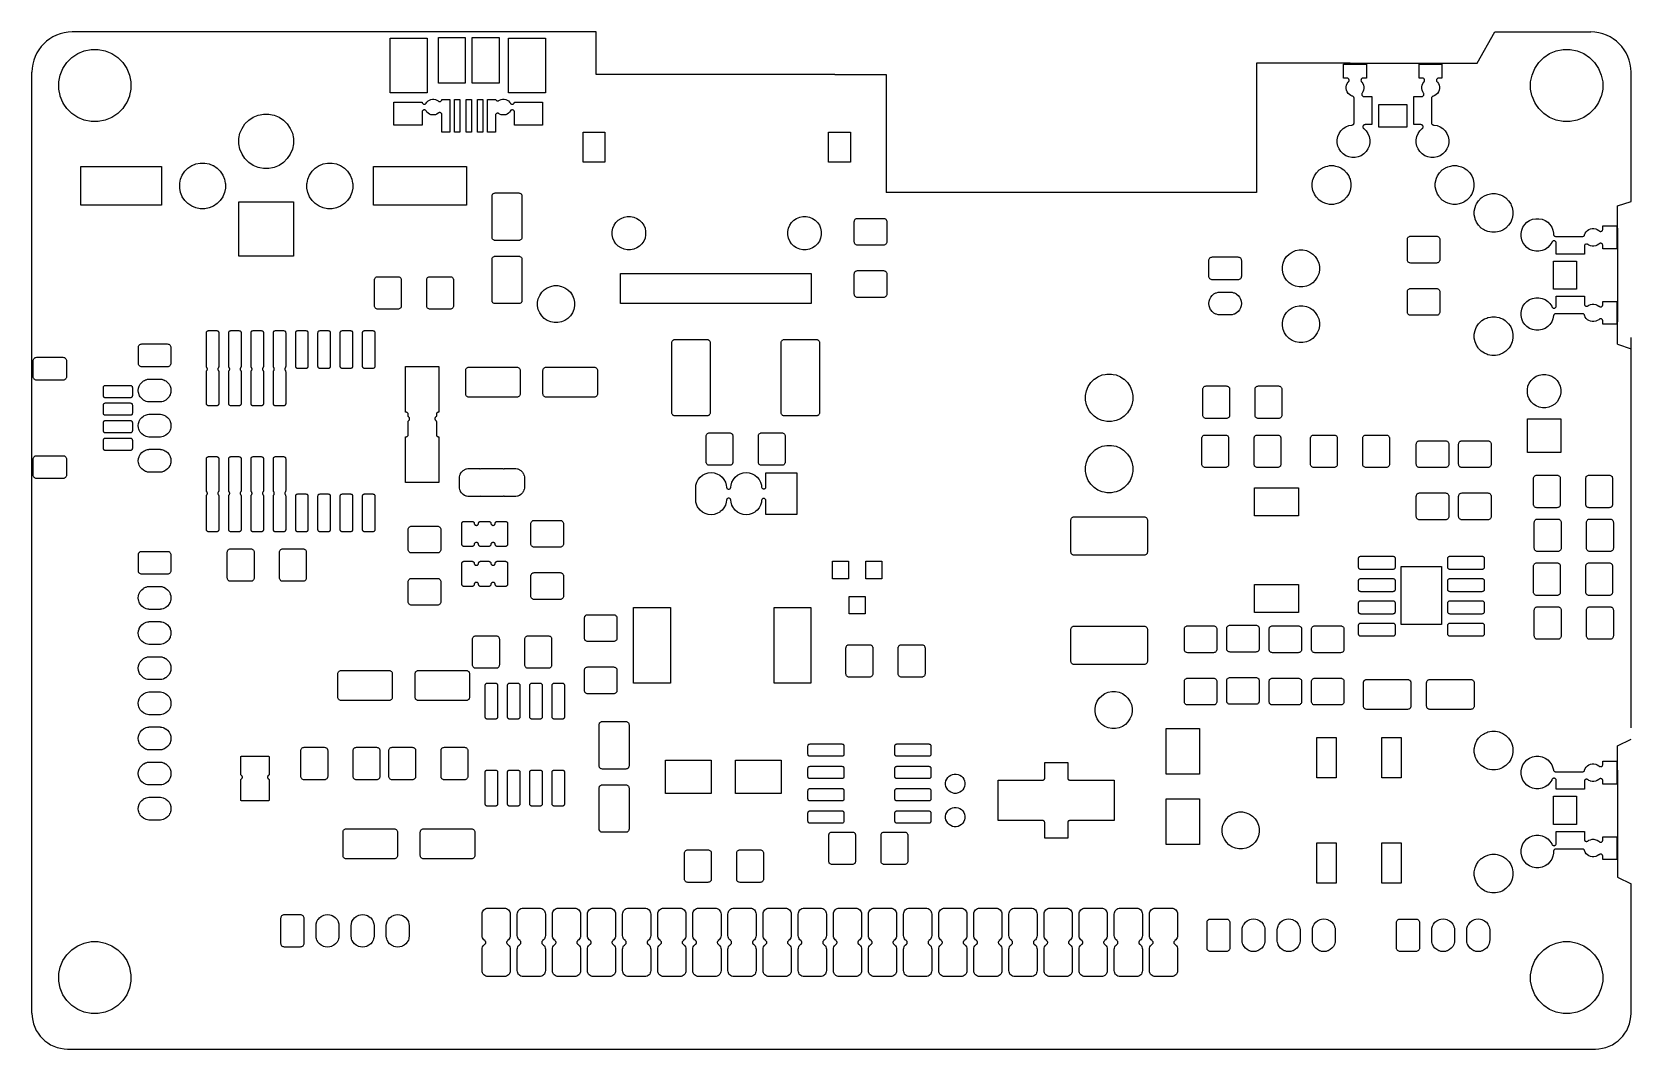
# Model space of a CAD drawing. Extents: x 51.8 to 142.9, y -95.9 to -38.
import ezdxf

# ---------------------------------------------------------------- set-up
doc = ezdxf.new("R2010")
doc.units = 0
doc.header["$MEASUREMENT"] = 0
doc.layers.add('BLACK', color=7, linetype='CONTINUOUS')

msp = doc.modelspace()

# ---------------------------------------------------------------- linework, layer by layer
at = {"layer": 'BLACK', "linetype": 'CONTINUOUS'}
for p, q in [((54.229, -37.973), (54.102, -37.973)), ((83.947, -37.973), (54.229, -37.973)), ((83.947, -40.386), (83.947, -37.973)), ((134.112, -39.751), (135.128, -37.973)), ((135.128, -37.973), (140.589, -37.973)), ((54.4195, -39.2034), (54.7927, -39.0488)), ((54.7927, -39.0488), (55.189, -38.97)), ((54.7927, -39.0488), (54.7927, -39.0488)), ((54.7927, -39.0488), (54.7927, -39.0488)), ((55.189, -38.97), (55.593, -38.97)), ((55.593, -38.97), (55.9893, -39.0488)), ((55.9893, -39.0488), (55.9893, -39.0488)), ((55.9893, -39.0488), (55.9893, -39.0488)), ((55.9893, -39.0488), (56.3625, -39.2034)), ((72.209, -41.429), (72.209, -38.327)), ((72.209, -38.327), (74.311, -38.327)), ((74.311, -38.327), (74.311, -41.429)), ((74.959, -40.894), (74.959, -38.292)), ((74.959, -38.292), (76.491, -38.292)), ((76.491, -38.292), (76.491, -40.894)), ((76.879, -40.894), (76.879, -38.292)), ((76.879, -38.292), (78.411, -38.292)), ((78.411, -38.292), (78.411, -40.894)), ((78.959, -41.429), (78.959, -38.327)), ((78.959, -38.327), (81.061, -38.327)), ((81.061, -38.327), (81.061, -41.429)), ((138.239, -39.2034), (138.613, -39.0488)), ((138.613, -39.0488), (139.009, -38.97)), ((138.613, -39.0488), (138.613, -39.0488)), ((138.613, -39.0488), (138.613, -39.0488)), ((139.009, -38.97), (139.413, -38.97)), ((139.413, -38.97), (139.809, -39.0488)), ((139.809, -39.0488), (139.809, -39.0488)), ((139.809, -39.0488), (139.809, -39.0488)), ((139.809, -39.0488), (140.183, -39.2034)), ((53.4188, -40.4227), (53.5734, -40.0495)), ((53.5734, -40.0495), (53.7979, -39.7136)), ((53.7979, -39.7136), (54.0836, -39.4279)), ((53.7979, -39.7136), (53.7979, -39.7136)), ((54.0836, -39.4279), (54.4195, -39.2034)), ((54.4195, -39.2034), (54.4195, -39.2034)), ((56.3625, -39.2034), (56.3625, -39.2034)), ((56.3625, -39.2034), (56.6984, -39.4279)), ((56.6984, -39.4279), (56.9841, -39.7136)), ((56.9841, -39.7136), (56.9841, -39.7136)), ((56.9841, -39.7136), (57.2086, -40.0495)), ((57.2086, -40.0495), (57.3632, -40.4227)), ((121.539, -39.751), (121.539, -47.117)), ((126.873, -39.751), (121.539, -39.751)), ((126.509, -40.599), (126.509, -39.797)), ((126.509, -39.797), (127.811, -39.797)), ((126.873, -39.751), (131.699, -39.751)), ((127.811, -39.797), (127.811, -40.599)), ((130.809, -40.599), (130.809, -39.797)), ((130.809, -39.797), (132.111, -39.797)), ((131.699, -39.751), (134.112, -39.751)), ((132.111, -39.797), (132.111, -40.599)), ((137.239, -40.4227), (137.393, -40.0495)), ((137.393, -40.0495), (137.618, -39.7136)), ((137.618, -39.7136), (137.904, -39.4279)), ((137.618, -39.7136), (137.618, -39.7136)), ((137.904, -39.4279), (138.239, -39.2034)), ((138.239, -39.2034), (138.239, -39.2034)), ((140.183, -39.2034), (140.183, -39.2034)), ((140.183, -39.2034), (140.518, -39.4279)), ((140.518, -39.4279), (140.804, -39.7136)), ((140.804, -39.7136), (140.804, -39.7136)), ((140.804, -39.7136), (141.029, -40.0495)), ((141.029, -40.0495), (141.183, -40.4227)), ((51.816, -93.853), (51.816, -40.259)), ((53.34, -40.819), (53.4188, -40.4227)), ((53.34, -41.223), (53.34, -40.819)), ((53.4188, -40.4227), (53.4188, -40.4227)), ((57.3632, -40.4227), (57.3632, -40.4227)), ((57.3632, -40.4227), (57.442, -40.819)), ((57.442, -40.819), (57.442, -41.223)), ((76.491, -40.894), (74.959, -40.894)), ((78.411, -40.894), (76.879, -40.894)), ((97.536, -40.386), (83.947, -40.386)), ((97.536, -40.386), (100.457, -40.386)), ((100.457, -40.386), (100.457, -47.117)), ((126.699, -40.599), (126.509, -40.599)), ((126.678, -41.0019), (126.716, -40.9107)), ((126.723, -40.6014), (126.699, -40.599)), ((126.716, -40.9107), (126.771, -40.8286)), ((126.747, -40.6085), (126.723, -40.6014)), ((126.768, -40.6201), (126.747, -40.6085)), ((126.787, -40.6356), (126.768, -40.6201)), ((126.771, -40.8286), (126.787, -40.8124)), ((126.803, -40.6546), (126.787, -40.6356)), ((126.787, -40.8124), (126.803, -40.7934)), ((126.814, -40.6762), (126.803, -40.6546)), ((126.803, -40.7934), (126.814, -40.7718)), ((126.821, -40.6996), (126.814, -40.6762)), ((126.814, -40.7718), (126.821, -40.7484)), ((126.824, -40.724), (126.821, -40.6996)), ((126.821, -40.7484), (126.824, -40.724)), ((127.499, -40.6996), (127.496, -40.724)), ((127.496, -40.724), (127.499, -40.7484)), ((127.506, -40.6762), (127.499, -40.6996)), ((127.499, -40.7484), (127.506, -40.7718)), ((127.517, -40.6546), (127.506, -40.6762)), ((127.506, -40.7718), (127.517, -40.7934)), ((127.533, -40.6356), (127.517, -40.6546)), ((127.517, -40.7934), (127.533, -40.8124)), ((127.552, -40.6201), (127.533, -40.6356)), ((127.533, -40.8124), (127.549, -40.8286)), ((127.549, -40.8286), (127.604, -40.9107)), ((127.573, -40.6085), (127.552, -40.6201)), ((127.597, -40.6014), (127.573, -40.6085)), ((127.621, -40.599), (127.597, -40.6014)), ((127.604, -40.9107), (127.642, -41.0019)), ((127.811, -40.599), (127.621, -40.599)), ((130.999, -40.599), (130.809, -40.599)), ((130.978, -41.0019), (131.016, -40.9107)), ((131.023, -40.6014), (130.999, -40.599)), ((131.016, -40.9107), (131.071, -40.8286)), ((131.047, -40.6085), (131.023, -40.6014)), ((131.068, -40.6201), (131.047, -40.6085)), ((131.087, -40.6356), (131.068, -40.6201)), ((131.071, -40.8286), (131.087, -40.8124)), ((131.103, -40.6546), (131.087, -40.6356)), ((131.087, -40.8124), (131.103, -40.7934)), ((131.114, -40.6762), (131.103, -40.6546)), ((131.103, -40.7934), (131.114, -40.7718)), ((131.121, -40.6996), (131.114, -40.6762)), ((131.114, -40.7718), (131.121, -40.7484)), ((131.124, -40.724), (131.121, -40.6996)), ((131.121, -40.7484), (131.124, -40.724)), ((131.799, -40.6996), (131.796, -40.724)), ((131.796, -40.724), (131.799, -40.7484)), ((131.806, -40.6762), (131.799, -40.6996)), ((131.799, -40.7484), (131.806, -40.7718)), ((131.817, -40.6546), (131.806, -40.6762)), ((131.806, -40.7718), (131.817, -40.7934)), ((131.833, -40.6356), (131.817, -40.6546)), ((131.817, -40.7934), (131.833, -40.8124)), ((131.852, -40.6201), (131.833, -40.6356)), ((131.833, -40.8124), (131.849, -40.8286)), ((131.849, -40.8286), (131.904, -40.9107)), ((131.873, -40.6085), (131.852, -40.6201)), ((131.897, -40.6014), (131.873, -40.6085)), ((131.921, -40.599), (131.897, -40.6014)), ((131.904, -40.9107), (131.942, -41.0019)), ((132.111, -40.599), (131.921, -40.599)), ((137.16, -40.819), (137.239, -40.4227)), ((137.16, -41.223), (137.16, -40.819)), ((137.239, -40.4227), (137.239, -40.4227)), ((141.183, -40.4227), (141.183, -40.4227)), ((141.183, -40.4227), (141.262, -40.819)), ((141.262, -40.819), (141.262, -41.223)), ((142.875, -47.625), (142.875, -40.259)), ((53.4134, -41.592), (53.34, -41.223)), ((53.4188, -41.6193), (53.4134, -41.592)), ((53.5734, -41.9925), (53.4188, -41.6193)), ((57.3632, -41.6193), (57.2086, -41.9925)), ((57.3686, -41.592), (57.3632, -41.6193)), ((57.442, -41.223), (57.3686, -41.592)), ((74.311, -41.429), (72.209, -41.429)), ((74.3725, -41.8977), (74.4464, -41.8483)), ((74.4464, -41.8483), (74.5284, -41.8143)), ((74.4464, -41.8483), (74.4464, -41.8483)), ((74.4464, -41.8483), (74.4464, -41.8483)), ((74.5284, -41.8143), (74.6156, -41.797)), ((74.6156, -41.797), (74.7044, -41.797)), ((74.7044, -41.797), (74.7916, -41.8143)), ((74.7916, -41.8143), (74.8736, -41.8483)), ((74.8736, -41.8483), (74.8736, -41.8483)), ((74.8736, -41.8483), (74.8736, -41.8483)), ((74.8736, -41.8483), (74.9475, -41.8977)), ((75.1224, -41.8958), (75.1379, -41.8769)), ((75.1379, -41.8769), (75.1495, -41.8552)), ((75.1495, -41.8552), (75.1566, -41.8318)), ((75.1566, -41.8318), (75.1581, -41.817)), ((75.1581, -41.817), (75.611, -41.817)), ((75.611, -41.817), (75.611, -43.669)), ((75.884, -43.669), (75.884, -41.817)), ((75.884, -41.817), (76.186, -41.817)), ((76.186, -41.817), (76.186, -43.669)), ((76.534, -43.669), (76.534, -41.817)), ((76.534, -41.817), (76.836, -41.817)), ((76.836, -41.817), (76.836, -43.669)), ((77.184, -43.669), (77.184, -41.817)), ((77.184, -41.817), (77.486, -41.817)), ((77.486, -41.817), (77.486, -43.669)), ((77.759, -43.669), (77.759, -41.817)), ((77.759, -41.817), (78.2197, -41.817)), ((78.2197, -41.817), (78.2205, -41.8196)), ((78.2205, -41.8196), (78.2321, -41.8412)), ((78.2321, -41.8412), (78.2476, -41.8601)), ((78.2476, -41.8601), (78.2666, -41.8757)), ((78.2666, -41.8757), (78.2882, -41.8872)), ((78.3838, -41.8872), (78.4054, -41.8757)), ((78.4054, -41.8757), (78.4464, -41.8483)), ((78.4464, -41.8483), (78.5284, -41.8143)), ((78.5284, -41.8143), (78.6156, -41.797)), ((78.6156, -41.797), (78.7044, -41.797)), ((78.7044, -41.797), (78.7916, -41.8143)), ((78.7916, -41.8143), (78.8736, -41.8483)), ((78.8736, -41.8483), (78.8736, -41.8483)), ((78.8736, -41.8483), (78.8736, -41.8483)), ((78.8736, -41.8483), (78.9475, -41.8977)), ((81.061, -41.429), (78.959, -41.429)), ((126.659, -41.0987), (126.678, -41.0019)), ((126.659, -41.1973), (126.659, -41.0987)), ((126.678, -41.2941), (126.659, -41.1973)), ((126.716, -41.3853), (126.678, -41.2941)), ((126.771, -41.4674), (126.716, -41.3853)), ((126.841, -41.5371), (126.771, -41.4674)), ((126.923, -41.592), (126.841, -41.5371)), ((126.993, -41.6209), (126.923, -41.592)), ((127.014, -41.6297), (126.993, -41.6209)), ((127.019, -41.6319), (127.014, -41.6297)), ((127.014, -41.6297), (127.014, -41.6297)), ((127.032, -41.6358), (127.019, -41.6319)), ((127.053, -41.6473), (127.032, -41.6358)), ((127.072, -41.6629), (127.053, -41.6473)), ((127.088, -41.6818), (127.072, -41.6629)), ((127.099, -41.7034), (127.088, -41.6818)), ((127.107, -41.7269), (127.099, -41.7034)), ((127.109, -41.7513), (127.107, -41.7269)), ((127.109, -43.145), (127.109, -41.7513)), ((127.54, -41.4976), (127.538, -41.522)), ((127.538, -41.522), (127.54, -41.5464)), ((127.547, -41.4742), (127.54, -41.4976)), ((127.54, -41.5464), (127.547, -41.5698)), ((127.559, -41.4526), (127.547, -41.4742)), ((127.547, -41.5698), (127.559, -41.5914)), ((127.604, -41.3853), (127.559, -41.4526)), ((127.559, -41.5914), (127.575, -41.6104)), ((127.575, -41.6104), (127.594, -41.6259)), ((127.594, -41.6259), (127.615, -41.6375)), ((127.642, -41.2941), (127.604, -41.3853)), ((127.615, -41.6375), (127.639, -41.6446)), ((127.639, -41.6446), (127.663, -41.647)), ((127.642, -41.0019), (127.661, -41.0987)), ((127.661, -41.1973), (127.642, -41.2941)), ((127.661, -41.0987), (127.661, -41.1973)), ((127.663, -41.647), (128.111, -41.647)), ((128.111, -41.647), (128.111, -43.249)), ((130.509, -43.249), (130.509, -41.647)), ((130.509, -41.647), (130.957, -41.647)), ((130.957, -41.647), (130.981, -41.6446)), ((130.959, -41.0987), (130.978, -41.0019)), ((130.959, -41.1973), (130.959, -41.0987)), ((130.978, -41.2941), (130.959, -41.1973)), ((131.016, -41.3853), (130.978, -41.2941)), ((130.981, -41.6446), (131.005, -41.6375)), ((131.005, -41.6375), (131.026, -41.6259)), ((131.061, -41.4526), (131.016, -41.3853)), ((131.026, -41.6259), (131.045, -41.6104)), ((131.045, -41.6104), (131.061, -41.5914)), ((131.072, -41.4742), (131.061, -41.4526)), ((131.061, -41.5914), (131.072, -41.5698)), ((131.08, -41.4976), (131.072, -41.4742)), ((131.072, -41.5698), (131.08, -41.5464)), ((131.082, -41.522), (131.08, -41.4976)), ((131.08, -41.5464), (131.082, -41.522)), ((131.513, -41.7269), (131.511, -41.7513)), ((131.511, -41.7513), (131.511, -43.145)), ((131.521, -41.7034), (131.513, -41.7269)), ((131.532, -41.6818), (131.521, -41.7034)), ((131.548, -41.6629), (131.532, -41.6818)), ((131.567, -41.6473), (131.548, -41.6629)), ((131.588, -41.6358), (131.567, -41.6473)), ((131.601, -41.6319), (131.588, -41.6358)), ((131.606, -41.6297), (131.601, -41.6319)), ((131.624, -41.6225), (131.606, -41.6297)), ((131.606, -41.6297), (131.606, -41.6297)), ((131.697, -41.592), (131.624, -41.6225)), ((131.779, -41.5371), (131.697, -41.592)), ((131.849, -41.4674), (131.779, -41.5371)), ((131.904, -41.3853), (131.849, -41.4674)), ((131.942, -41.2941), (131.904, -41.3853)), ((131.942, -41.0019), (131.961, -41.0987)), ((131.961, -41.1973), (131.942, -41.2941)), ((131.961, -41.0987), (131.961, -41.1973)), ((137.233, -41.592), (137.16, -41.223)), ((137.239, -41.6193), (137.233, -41.592)), ((137.393, -41.9925), (137.239, -41.6193)), ((141.183, -41.6193), (141.029, -41.9925)), ((141.189, -41.592), (141.183, -41.6193)), ((141.262, -41.223), (141.189, -41.592)), ((53.6363, -42.0866), (53.5734, -41.9925)), ((53.7979, -42.3284), (53.6363, -42.0866)), ((54.0836, -42.6141), (53.7979, -42.3284)), ((54.4195, -42.8386), (54.0836, -42.6141)), ((54.0836, -42.6141), (54.0836, -42.6141)), ((56.6984, -42.6141), (56.3625, -42.8386)), ((56.9841, -42.3284), (56.6984, -42.6141)), ((56.6984, -42.6141), (56.6984, -42.6141)), ((57.1457, -42.0866), (56.9841, -42.3284)), ((57.2086, -41.9925), (57.1457, -42.0866)), ((64.4163, -42.8215), (64.6986, -42.7046)), ((64.6986, -42.7046), (64.8139, -42.6817)), ((64.8139, -42.6817), (64.9982, -42.645)), ((64.9982, -42.645), (65.3038, -42.645)), ((65.3038, -42.645), (65.4881, -42.6817)), ((65.4881, -42.6817), (65.6034, -42.7046)), ((65.6034, -42.7046), (65.8857, -42.8215)), ((72.43, -43.28), (72.43, -41.978)), ((72.43, -41.978), (74.0334, -41.978)), ((74.0344, -42.5076), (74.032, -42.532)), ((74.032, -42.532), (74.032, -43.28)), ((74.0334, -41.978), (74.0344, -41.9884)), ((74.0344, -41.9884), (74.0415, -42.0119)), ((74.0415, -42.4841), (74.0344, -42.5076)), ((74.0415, -42.0119), (74.0531, -42.0335)), ((74.0531, -42.4625), (74.0415, -42.4841)), ((74.0531, -42.0335), (74.0686, -42.0524)), ((74.0686, -42.4436), (74.0531, -42.4625)), ((74.0686, -42.0524), (74.0876, -42.068)), ((74.0876, -42.428), (74.0686, -42.4436)), ((74.0876, -42.068), (74.1092, -42.0795)), ((74.1092, -42.4165), (74.0876, -42.428)), ((74.1092, -42.0795), (74.1326, -42.0866)), ((74.1326, -42.4094), (74.1092, -42.4165)), ((74.1326, -42.0866), (74.157, -42.089)), ((74.157, -42.407), (74.1326, -42.4094)), ((74.157, -42.089), (74.1814, -42.0866)), ((74.1814, -42.4094), (74.157, -42.407)), ((74.1814, -42.0866), (74.2048, -42.0795)), ((74.2048, -42.4165), (74.1814, -42.4094)), ((74.2048, -42.0795), (74.2264, -42.068)), ((74.2264, -42.428), (74.2048, -42.4165)), ((74.2264, -42.068), (74.2454, -42.0524)), ((74.2454, -42.4436), (74.2264, -42.428)), ((74.2454, -42.0524), (74.2609, -42.0335)), ((74.2609, -42.4625), (74.2454, -42.4436)), ((74.2609, -42.0335), (74.3097, -41.9605)), ((74.3097, -42.5355), (74.2609, -42.4625)), ((74.3097, -41.9605), (74.3725, -41.8977)), ((74.3725, -42.5983), (74.3097, -42.5355)), ((74.3725, -41.8977), (74.3725, -41.8977)), ((74.4464, -42.6477), (74.3725, -42.5983)), ((74.3725, -42.5983), (74.3725, -42.5983)), ((74.3725, -42.5983), (74.3725, -42.5983)), ((74.5284, -42.6817), (74.4464, -42.6477)), ((74.4464, -42.6477), (74.4464, -42.6477)), ((74.4464, -42.6477), (74.4464, -42.6477)), ((74.6156, -42.699), (74.5284, -42.6817)), ((74.7044, -42.699), (74.6156, -42.699)), ((74.7916, -42.6817), (74.7044, -42.699)), ((74.8736, -42.6477), (74.7916, -42.6817)), ((74.9475, -42.5983), (74.8736, -42.6477)), ((74.8736, -42.6477), (74.8736, -42.6477)), ((74.8736, -42.6477), (74.8736, -42.6477)), ((74.9475, -41.8977), (74.9475, -41.8977)), ((74.9475, -41.8977), (74.9497, -41.8992)), ((74.9497, -42.5968), (74.9475, -42.5983)), ((74.9475, -42.5983), (74.9475, -42.5983)), ((74.9497, -41.8992), (74.9646, -41.9113)), ((74.9646, -42.5847), (74.9497, -42.5968)), ((74.9646, -41.9113), (74.9862, -41.9229)), ((74.9862, -42.5731), (74.9646, -42.5847)), ((74.9862, -41.9229), (75.0096, -41.93)), ((75.0096, -42.566), (74.9862, -42.5731)), ((75.0096, -41.93), (75.034, -41.9324)), ((75.034, -42.5636), (75.0096, -42.566)), ((75.034, -41.9324), (75.0584, -41.93)), ((75.0584, -42.566), (75.034, -42.5636)), ((75.0584, -41.93), (75.0818, -41.9229)), ((75.0818, -42.5731), (75.0584, -42.566)), ((75.0818, -41.9229), (75.1034, -41.9113)), ((75.1034, -42.5847), (75.0818, -42.5731)), ((75.1034, -41.9113), (75.1224, -41.8958)), ((75.1224, -42.6002), (75.1034, -42.5847)), ((75.1379, -42.6191), (75.1224, -42.6002)), ((75.1495, -42.6408), (75.1379, -42.6191)), ((75.1566, -42.6642), (75.1495, -42.6408)), ((75.159, -42.6886), (75.1566, -42.6642)), ((75.159, -43.669), (75.159, -42.6886)), ((78.2134, -42.6999), (78.211, -42.7243)), ((78.211, -42.7243), (78.211, -43.669)), ((78.2205, -42.6764), (78.2134, -42.6999)), ((78.2321, -42.6548), (78.2205, -42.6764)), ((78.2476, -42.6359), (78.2321, -42.6548)), ((78.2666, -42.6203), (78.2476, -42.6359)), ((78.2882, -42.6088), (78.2666, -42.6203)), ((78.2882, -41.8872), (78.3116, -41.8943)), ((78.3116, -42.6017), (78.2882, -42.6088)), ((78.3116, -41.8943), (78.336, -41.8967)), ((78.336, -42.5993), (78.3116, -42.6017)), ((78.336, -41.8967), (78.3604, -41.8943)), ((78.3604, -42.6017), (78.336, -42.5993)), ((78.3604, -41.8943), (78.3838, -41.8872)), ((78.3838, -42.6088), (78.3604, -42.6017)), ((78.4054, -42.6203), (78.3838, -42.6088)), ((78.4464, -42.6477), (78.4054, -42.6203)), ((78.5284, -42.6817), (78.4464, -42.6477)), ((78.6156, -42.699), (78.5284, -42.6817)), ((78.7044, -42.699), (78.6156, -42.699)), ((78.7916, -42.6817), (78.7044, -42.699)), ((78.8736, -42.6477), (78.7916, -42.6817)), ((78.9475, -42.5983), (78.8736, -42.6477)), ((78.8736, -42.6477), (78.8736, -42.6477)), ((78.8736, -42.6477), (78.8736, -42.6477)), ((78.9475, -41.8977), (78.9475, -41.8977)), ((78.9475, -41.8977), (79.0103, -41.9605)), ((79.0103, -42.5355), (78.9475, -42.5983)), ((78.9475, -42.5983), (78.9475, -42.5983)), ((78.9475, -42.5983), (78.9475, -42.5983)), ((79.0103, -41.9605), (79.0591, -42.0335)), ((79.0591, -42.4625), (79.0103, -42.5355)), ((79.0591, -42.0335), (79.0746, -42.0524)), ((79.0746, -42.4436), (79.0591, -42.4625)), ((79.0746, -42.0524), (79.0936, -42.068)), ((79.0936, -42.428), (79.0746, -42.4436)), ((79.0936, -42.068), (79.1152, -42.0795)), ((79.1152, -42.4165), (79.0936, -42.428)), ((79.1152, -42.0795), (79.1386, -42.0866)), ((79.1386, -42.4094), (79.1152, -42.4165)), ((79.1386, -42.0866), (79.163, -42.089)), ((79.163, -42.407), (79.1386, -42.4094)), ((79.163, -42.089), (79.1874, -42.0866)), ((79.1874, -42.4094), (79.163, -42.407)), ((79.1874, -42.0866), (79.2108, -42.0795)), ((79.2108, -42.4165), (79.1874, -42.4094)), ((79.2108, -42.0795), (79.2324, -42.068)), ((79.2324, -42.428), (79.2108, -42.4165)), ((79.2324, -42.068), (79.2514, -42.0524)), ((79.2514, -42.4436), (79.2324, -42.428)), ((79.2514, -42.0524), (79.2669, -42.0335)), ((79.2669, -42.4625), (79.2514, -42.4436)), ((79.2669, -42.0335), (79.2785, -42.0119)), ((79.2785, -42.4841), (79.2669, -42.4625)), ((79.2785, -42.0119), (79.2856, -41.9884)), ((79.2856, -42.5076), (79.2785, -42.4841)), ((79.2856, -41.9884), (79.2866, -41.978)), ((79.288, -42.532), (79.2856, -42.5076)), ((79.2866, -41.978), (80.89, -41.978)), ((79.288, -43.28), (79.288, -42.532)), ((80.89, -41.978), (80.89, -43.28)), ((128.509, -43.399), (128.509, -42.097)), ((128.509, -42.097), (130.111, -42.097)), ((130.111, -42.097), (130.111, -43.399)), ((137.456, -42.0866), (137.393, -41.9925)), ((137.618, -42.3284), (137.456, -42.0866)), ((137.904, -42.6141), (137.618, -42.3284)), ((138.239, -42.8386), (137.904, -42.6141)), ((137.904, -42.6141), (137.904, -42.6141)), ((140.518, -42.6141), (140.183, -42.8386)), ((140.804, -42.3284), (140.518, -42.6141)), ((140.518, -42.6141), (140.518, -42.6141)), ((140.966, -42.0866), (140.804, -42.3284)), ((141.029, -41.9925), (140.966, -42.0866)), ((54.7927, -42.9932), (54.4195, -42.8386)), ((55.189, -43.072), (54.7927, -42.9932)), ((54.7927, -42.9932), (54.7927, -42.9932)), ((54.7927, -42.9932), (54.7927, -42.9932)), ((55.593, -43.072), (55.189, -43.072)), ((55.9893, -42.9932), (55.593, -43.072)), ((56.3625, -42.8386), (55.9893, -42.9932)), ((55.9893, -42.9932), (55.9893, -42.9932)), ((55.9893, -42.9932), (55.9893, -42.9932)), ((63.6596, -43.7436), (63.7765, -43.4613)), ((63.7765, -43.4613), (63.9463, -43.2073)), ((63.9463, -43.2073), (64.1623, -42.9913)), ((64.1623, -42.9913), (64.4163, -42.8215)), ((65.8857, -42.8215), (66.1397, -42.9913)), ((66.1397, -42.9913), (66.3557, -43.2073)), ((66.3557, -43.2073), (66.5255, -43.4613)), ((66.5255, -43.4613), (66.6424, -43.7436)), ((74.032, -43.28), (72.43, -43.28)), ((75.611, -43.669), (75.159, -43.669)), ((76.186, -43.669), (75.884, -43.669)), ((76.836, -43.669), (76.534, -43.669)), ((77.486, -43.669), (77.184, -43.669)), ((78.211, -43.669), (77.759, -43.669)), ((80.89, -43.28), (79.288, -43.28)), ((83.195, -45.379), (83.195, -43.677)), ((83.195, -43.677), (84.447, -43.677)), ((84.447, -43.677), (84.447, -45.379)), ((97.175, -45.379), (97.175, -43.677)), ((97.175, -43.677), (98.427, -43.677)), ((98.427, -43.677), (98.427, -45.379)), ((126.251, -43.7574), (126.353, -43.6057)), ((126.353, -43.6057), (126.482, -43.4767)), ((126.482, -43.4767), (126.633, -43.3754)), ((126.633, -43.3754), (126.802, -43.3056)), ((126.802, -43.3056), (126.981, -43.27)), ((126.981, -43.27), (126.984, -43.27)), ((126.984, -43.27), (127.008, -43.2676)), ((127.008, -43.2676), (127.032, -43.2605)), ((127.032, -43.2605), (127.053, -43.2489)), ((127.053, -43.2489), (127.072, -43.2334)), ((127.072, -43.2334), (127.088, -43.2144)), ((127.088, -43.2144), (127.099, -43.1928)), ((127.099, -43.1928), (127.107, -43.1694)), ((127.107, -43.1694), (127.109, -43.145)), ((127.611, -43.3496), (127.609, -43.374)), ((127.609, -43.374), (127.611, -43.3984)), ((127.618, -43.3262), (127.611, -43.3496)), ((127.611, -43.3984), (127.618, -43.4218)), ((127.63, -43.3046), (127.618, -43.3262)), ((127.618, -43.4218), (127.63, -43.4434)), ((127.645, -43.2856), (127.63, -43.3046)), ((127.63, -43.4434), (127.645, -43.4624)), ((127.664, -43.2701), (127.645, -43.2856)), ((127.645, -43.4624), (127.661, -43.4752)), ((127.661, -43.4752), (127.662, -43.4767)), ((127.662, -43.4767), (127.662, -43.4767)), ((127.662, -43.4767), (127.791, -43.6057)), ((127.686, -43.2585), (127.664, -43.2701)), ((127.709, -43.2514), (127.686, -43.2585)), ((127.734, -43.249), (127.709, -43.2514)), ((128.111, -43.249), (127.734, -43.249)), ((127.791, -43.6057), (127.893, -43.7574)), ((130.111, -43.399), (128.509, -43.399)), ((130.91, -43.249), (130.509, -43.249)), ((130.751, -43.7574), (130.853, -43.6057)), ((130.853, -43.6057), (130.982, -43.4767)), ((130.935, -43.2514), (130.91, -43.249)), ((130.958, -43.2585), (130.935, -43.2514)), ((130.98, -43.2701), (130.958, -43.2585)), ((130.999, -43.2856), (130.98, -43.2701)), ((130.982, -43.4767), (130.983, -43.4752)), ((130.982, -43.4767), (130.982, -43.4767)), ((130.983, -43.4752), (130.999, -43.4624)), ((131.014, -43.3046), (130.999, -43.2856)), ((130.999, -43.4624), (131.014, -43.4434)), ((131.026, -43.3262), (131.014, -43.3046)), ((131.014, -43.4434), (131.026, -43.4218)), ((131.033, -43.3496), (131.026, -43.3262)), ((131.026, -43.4218), (131.033, -43.3984)), ((131.035, -43.374), (131.033, -43.3496)), ((131.033, -43.3984), (131.035, -43.374)), ((131.511, -43.145), (131.513, -43.1694)), ((131.513, -43.1694), (131.521, -43.1928)), ((131.521, -43.1928), (131.532, -43.2144)), ((131.532, -43.2144), (131.548, -43.2334)), ((131.548, -43.2334), (131.567, -43.2489)), ((131.567, -43.2489), (131.588, -43.2605)), ((131.588, -43.2605), (131.612, -43.2676)), ((131.612, -43.2676), (131.636, -43.27)), ((131.636, -43.27), (131.663, -43.27)), ((131.663, -43.27), (131.842, -43.3056)), ((131.842, -43.3056), (132.011, -43.3754)), ((132.011, -43.3754), (132.162, -43.4767)), ((132.162, -43.4767), (132.291, -43.6057)), ((132.291, -43.6057), (132.393, -43.7574)), ((138.613, -42.9932), (138.239, -42.8386)), ((139.009, -43.072), (138.613, -42.9932)), ((138.613, -42.9932), (138.613, -42.9932)), ((138.613, -42.9932), (138.613, -42.9932)), ((139.413, -43.072), (139.009, -43.072)), ((139.809, -42.9932), (139.413, -43.072)), ((140.183, -42.8386), (139.809, -42.9932)), ((139.809, -42.9932), (139.809, -42.9932)), ((139.809, -42.9932), (139.809, -42.9932)), ((63.6, -44.0432), (63.6596, -43.7436)), ((63.6, -44.3488), (63.6, -44.0432)), ((63.6596, -44.6484), (63.6, -44.3488)), ((66.6424, -43.7436), (66.702, -44.0432)), ((66.702, -44.3488), (66.6424, -44.6484)), ((66.702, -44.0432), (66.702, -44.3488)), ((126.146, -44.1048), (126.182, -43.9259)), ((126.146, -44.2872), (126.146, -44.1048)), ((126.182, -44.4661), (126.146, -44.2872)), ((126.182, -43.9259), (126.251, -43.7574)), ((126.251, -44.6346), (126.182, -44.4661)), ((127.893, -43.7574), (127.962, -43.9259)), ((127.962, -44.4661), (127.893, -44.6346)), ((127.962, -43.9259), (127.998, -44.1048)), ((127.998, -44.2872), (127.962, -44.4661)), ((127.998, -44.1048), (127.998, -44.2872)), ((130.646, -44.1048), (130.682, -43.9259)), ((130.646, -44.2872), (130.646, -44.1048)), ((130.682, -44.4661), (130.646, -44.2872)), ((130.682, -43.9259), (130.751, -43.7574)), ((130.751, -44.6346), (130.682, -44.4661)), ((132.393, -43.7574), (132.462, -43.9259)), ((132.462, -44.4661), (132.393, -44.6346)), ((132.462, -43.9259), (132.498, -44.1048)), ((132.498, -44.2872), (132.462, -44.4661)), ((132.498, -44.1048), (132.498, -44.2872)), ((60.9421, -45.5705), (61.1485, -45.485)), ((61.1485, -45.485), (61.3999, -45.435)), ((61.1485, -45.485), (61.1485, -45.485)), ((61.1485, -45.485), (61.1485, -45.485)), ((61.3999, -45.435), (61.6561, -45.435)), ((61.6561, -45.435), (61.9075, -45.485)), ((61.9075, -45.485), (61.9075, -45.485)), ((61.9075, -45.485), (61.9075, -45.485)), ((61.9075, -45.485), (62.1139, -45.5705)), ((63.7765, -44.9307), (63.6596, -44.6484)), ((63.9463, -45.1847), (63.7765, -44.9307)), ((64.1623, -45.4007), (63.9463, -45.1847)), ((64.4163, -45.5705), (64.1623, -45.4007)), ((66.1397, -45.4007), (65.8857, -45.5705)), ((66.3557, -45.1847), (66.1397, -45.4007)), ((66.5255, -44.9307), (66.3557, -45.1847)), ((66.6424, -44.6484), (66.5255, -44.9307)), ((68.1921, -45.5705), (68.3985, -45.485)), ((68.3985, -45.485), (68.6499, -45.435)), ((68.3985, -45.485), (68.3985, -45.485)), ((68.3985, -45.485), (68.3985, -45.485)), ((68.6499, -45.435), (68.9061, -45.435)), ((68.9061, -45.435), (69.1575, -45.485)), ((69.1575, -45.485), (69.1575, -45.485)), ((69.1575, -45.485), (69.1575, -45.485)), ((69.1575, -45.485), (69.3639, -45.5705)), ((84.447, -45.379), (83.195, -45.379)), ((98.427, -45.379), (97.175, -45.379)), ((126.353, -44.7863), (126.251, -44.6346)), ((126.482, -44.9153), (126.353, -44.7863)), ((126.633, -45.0166), (126.482, -44.9153)), ((126.802, -45.0864), (126.633, -45.0166)), ((126.981, -45.122), (126.802, -45.0864)), ((127.163, -45.122), (126.981, -45.122)), ((127.342, -45.0864), (127.163, -45.122)), ((127.511, -45.0166), (127.342, -45.0864)), ((127.662, -44.9153), (127.511, -45.0166)), ((127.791, -44.7863), (127.662, -44.9153)), ((127.893, -44.6346), (127.791, -44.7863)), ((130.853, -44.7863), (130.751, -44.6346)), ((130.982, -44.9153), (130.853, -44.7863)), ((131.133, -45.0166), (130.982, -44.9153)), ((131.302, -45.0864), (131.133, -45.0166)), ((131.481, -45.122), (131.302, -45.0864)), ((131.663, -45.122), (131.481, -45.122)), ((131.842, -45.0864), (131.663, -45.122)), ((132.011, -45.0166), (131.842, -45.0864)), ((132.162, -44.9153), (132.011, -45.0166)), ((132.291, -44.7863), (132.162, -44.9153)), ((132.393, -44.6346), (132.291, -44.7863)), ((54.595, -47.837), (54.595, -45.635)), ((54.595, -45.635), (59.197, -45.635)), ((59.197, -45.635), (59.197, -47.837)), ((60.233, -46.5776), (60.277, -46.3565)), ((60.277, -46.3565), (60.3751, -46.1197)), ((60.3751, -46.1197), (60.5174, -45.9067)), ((60.5174, -45.9067), (60.6987, -45.7254)), ((60.6987, -45.7254), (60.9117, -45.5831)), ((60.9117, -45.5831), (60.9421, -45.5705)), ((62.1139, -45.5705), (62.1443, -45.5831)), ((62.1443, -45.5831), (62.3573, -45.7254)), ((62.3573, -45.7254), (62.5386, -45.9067)), ((62.5386, -45.9067), (62.6809, -46.1197)), ((62.6809, -46.1197), (62.779, -46.3565)), ((62.779, -46.3565), (62.823, -46.5776)), ((64.6986, -45.6874), (64.4163, -45.5705)), ((64.7985, -45.7073), (64.6986, -45.6874)), ((64.9982, -45.747), (64.7985, -45.7073)), ((65.3038, -45.747), (64.9982, -45.747)), ((65.5035, -45.7073), (65.3038, -45.747)), ((65.6034, -45.6874), (65.5035, -45.7073)), ((65.8857, -45.5705), (65.6034, -45.6874)), ((67.483, -46.5776), (67.527, -46.3565)), ((67.527, -46.3565), (67.6251, -46.1197)), ((67.6251, -46.1197), (67.7674, -45.9067)), ((67.7674, -45.9067), (67.9487, -45.7254)), ((67.9487, -45.7254), (68.1617, -45.5831)), ((68.1617, -45.5831), (68.1921, -45.5705)), ((69.3639, -45.5705), (69.3943, -45.5831)), ((69.3943, -45.5831), (69.6073, -45.7254)), ((69.6073, -45.7254), (69.7886, -45.9067)), ((69.7886, -45.9067), (69.9309, -46.1197)), ((69.9309, -46.1197), (70.029, -46.3565)), ((70.029, -46.3565), (70.073, -46.5776)), ((71.263, -47.837), (71.263, -45.635)), ((71.263, -45.635), (76.565, -45.635)), ((76.565, -45.635), (76.565, -47.837)), ((124.721, -46.5776), (124.763, -46.3649)), ((124.763, -46.3649), (124.767, -46.3565)), ((124.767, -46.3565), (124.793, -46.294)), ((124.793, -46.294), (124.846, -46.1645)), ((124.846, -46.1645), (124.967, -45.9841)), ((124.967, -45.9841), (125.12, -45.8308)), ((125.12, -45.8308), (125.278, -45.7254)), ((125.278, -45.7254), (125.3, -45.7103)), ((125.3, -45.7103), (125.43, -45.6567)), ((125.3, -45.7103), (125.3, -45.7103)), ((125.43, -45.6567), (125.501, -45.6273)), ((125.501, -45.6273), (125.607, -45.6062)), ((125.607, -45.6062), (125.714, -45.585)), ((125.714, -45.585), (125.93, -45.585)), ((125.93, -45.585), (126.037, -45.6062)), ((126.037, -45.6062), (126.143, -45.6273)), ((126.143, -45.6273), (126.214, -45.6567)), ((126.214, -45.6567), (126.344, -45.7103)), ((126.344, -45.7103), (126.344, -45.7103)), ((126.344, -45.7103), (126.366, -45.7254)), ((126.366, -45.7254), (126.524, -45.8308)), ((126.524, -45.8308), (126.677, -45.9841)), ((126.677, -45.9841), (126.798, -46.1645)), ((126.798, -46.1645), (126.851, -46.294)), ((126.851, -46.294), (126.877, -46.3565)), ((126.877, -46.3565), (126.881, -46.3649)), ((126.881, -46.3649), (126.923, -46.5776)), ((131.731, -46.5776), (131.773, -46.3649)), ((131.773, -46.3649), (131.777, -46.3565)), ((131.777, -46.3565), (131.803, -46.294)), ((131.803, -46.294), (131.856, -46.1645)), ((131.856, -46.1645), (131.977, -45.9841)), ((131.977, -45.9841), (132.13, -45.8308)), ((132.13, -45.8308), (132.288, -45.7254)), ((132.288, -45.7254), (132.31, -45.7103)), ((132.31, -45.7103), (132.44, -45.6567)), ((132.31, -45.7103), (132.31, -45.7103)), ((132.44, -45.6567), (132.511, -45.6273)), ((132.511, -45.6273), (132.617, -45.6062)), ((132.617, -45.6062), (132.724, -45.585)), ((132.724, -45.585), (132.94, -45.585)), ((132.94, -45.585), (133.047, -45.6062)), ((133.047, -45.6062), (133.153, -45.6273)), ((133.153, -45.6273), (133.224, -45.6567)), ((133.224, -45.6567), (133.354, -45.7103)), ((133.354, -45.7103), (133.354, -45.7103)), ((133.354, -45.7103), (133.376, -45.7254)), ((133.376, -45.7254), (133.534, -45.8308)), ((133.534, -45.8308), (133.687, -45.9841)), ((133.687, -45.9841), (133.808, -46.1645)), ((133.808, -46.1645), (133.861, -46.294)), ((133.861, -46.294), (133.887, -46.3565)), ((133.887, -46.3565), (133.891, -46.3649)), ((133.891, -46.3649), (133.933, -46.5776)), ((60.227, -46.6079), (60.233, -46.5776)), ((60.227, -46.8641), (60.227, -46.6079)), ((60.277, -47.1155), (60.227, -46.8641)), ((60.3552, -47.3043), (60.277, -47.1155)), ((60.3751, -47.3523), (60.3552, -47.3043)), ((62.7008, -47.3043), (62.6809, -47.3523)), ((62.779, -47.1155), (62.7008, -47.3043)), ((62.829, -46.8641), (62.779, -47.1155)), ((62.823, -46.5776), (62.829, -46.6079)), ((62.829, -46.6079), (62.829, -46.8641)), ((67.477, -46.6079), (67.483, -46.5776)), ((67.477, -46.8641), (67.477, -46.6079)), ((67.527, -47.1155), (67.477, -46.8641)), ((67.6052, -47.3043), (67.527, -47.1155)), ((67.6251, -47.3523), (67.6052, -47.3043)), ((69.9508, -47.3043), (69.9309, -47.3523)), ((70.029, -47.1155), (69.9508, -47.3043)), ((70.079, -46.8641), (70.029, -47.1155)), ((70.073, -46.5776), (70.079, -46.6079)), ((70.079, -46.6079), (70.079, -46.8641)), ((78.016, -47.3271), (78.0201, -47.286)), ((78.016, -49.6569), (78.016, -47.3271)), ((78.0201, -47.286), (78.0303, -47.2523)), ((78.0303, -47.2523), (78.0468, -47.2213)), ((78.0468, -47.2213), (78.0691, -47.1941)), ((78.0691, -47.1941), (78.0963, -47.1718)), ((78.0963, -47.1718), (78.1273, -47.1553)), ((78.1273, -47.1553), (78.161, -47.1451)), ((78.161, -47.1451), (78.2021, -47.141)), ((78.2021, -47.141), (79.5319, -47.141)), ((79.5319, -47.141), (79.573, -47.1451)), ((79.573, -47.1451), (79.6067, -47.1553)), ((79.6067, -47.1553), (79.6377, -47.1718)), ((79.6377, -47.1718), (79.6649, -47.1941)), ((79.6649, -47.1941), (79.6872, -47.2213)), ((79.6872, -47.2213), (79.7037, -47.2523)), ((79.7037, -47.2523), (79.7139, -47.286)), ((79.7139, -47.286), (79.718, -47.3271)), ((79.718, -47.3271), (79.718, -49.6569)), ((121.539, -47.117), (100.457, -47.117)), ((124.721, -46.7944), (124.721, -46.5776)), ((124.763, -47.0071), (124.721, -46.7944)), ((124.846, -47.2075), (124.763, -47.0071)), ((124.912, -47.3052), (124.846, -47.2075)), ((124.846, -47.2075), (124.846, -47.2075)), ((124.967, -47.3879), (124.912, -47.3052)), ((126.732, -47.3052), (126.677, -47.3879)), ((126.798, -47.2075), (126.732, -47.3052)), ((126.881, -47.0071), (126.798, -47.2075)), ((126.798, -47.2075), (126.798, -47.2075)), ((126.923, -46.7944), (126.881, -47.0071)), ((126.923, -46.5776), (126.923, -46.7944)), ((131.731, -46.7944), (131.731, -46.5776)), ((131.773, -47.0071), (131.731, -46.7944)), ((131.856, -47.2075), (131.773, -47.0071)), ((131.922, -47.3052), (131.856, -47.2075)), ((131.856, -47.2075), (131.856, -47.2075)), ((131.977, -47.3879), (131.922, -47.3052)), ((133.742, -47.3052), (133.687, -47.3879)), ((133.808, -47.2075), (133.742, -47.3052)), ((133.891, -47.0071), (133.808, -47.2075)), ((133.808, -47.2075), (133.808, -47.2075)), ((133.933, -46.7944), (133.891, -47.0071)), ((133.933, -46.5776), (133.933, -46.7944)), ((134.404, -47.3879), (134.529, -47.3043)), ((134.529, -47.3043), (134.659, -47.2507)), ((134.529, -47.3043), (134.529, -47.3043)), ((134.659, -47.2507), (134.73, -47.2213)), ((134.73, -47.2213), (134.866, -47.1941)), ((134.866, -47.1941), (134.943, -47.179)), ((134.943, -47.179), (135.159, -47.179)), ((135.159, -47.179), (135.236, -47.1941)), ((135.236, -47.1941), (135.372, -47.2213)), ((135.372, -47.2213), (135.443, -47.2507)), ((135.443, -47.2507), (135.573, -47.3043)), ((135.573, -47.3043), (135.573, -47.3043)), ((135.573, -47.3043), (135.698, -47.3879)), ((59.197, -47.837), (54.595, -47.837)), ((60.5174, -47.5653), (60.3751, -47.3523)), ((60.6987, -47.7466), (60.5174, -47.5653)), ((60.9117, -47.8889), (60.6987, -47.7466)), ((60.6987, -47.7466), (60.6987, -47.7466)), ((61.1485, -47.987), (60.9117, -47.8889)), ((61.3999, -48.037), (61.1485, -47.987)), ((61.1485, -47.987), (61.1485, -47.987)), ((61.1485, -47.987), (61.1485, -47.987)), ((61.6561, -48.037), (61.3999, -48.037)), ((61.9075, -47.987), (61.6561, -48.037)), ((62.1443, -47.8889), (61.9075, -47.987)), ((61.9075, -47.987), (61.9075, -47.987)), ((61.9075, -47.987), (61.9075, -47.987)), ((62.3573, -47.7466), (62.1443, -47.8889)), ((62.5386, -47.5653), (62.3573, -47.7466)), ((62.3573, -47.7466), (62.3573, -47.7466)), ((62.6809, -47.3523), (62.5386, -47.5653)), ((63.6, -50.747), (63.6, -47.645)), ((63.6, -47.645), (66.702, -47.645)), ((66.702, -47.645), (66.702, -50.747)), ((67.7674, -47.5653), (67.6251, -47.3523)), ((67.9487, -47.7466), (67.7674, -47.5653)), ((68.1617, -47.8889), (67.9487, -47.7466)), ((67.9487, -47.7466), (67.9487, -47.7466)), ((68.3985, -47.987), (68.1617, -47.8889)), ((68.6499, -48.037), (68.3985, -47.987)), ((68.3985, -47.987), (68.3985, -47.987)), ((68.3985, -47.987), (68.3985, -47.987)), ((68.9061, -48.037), (68.6499, -48.037)), ((69.1575, -47.987), (68.9061, -48.037)), ((69.3943, -47.8889), (69.1575, -47.987)), ((69.1575, -47.987), (69.1575, -47.987)), ((69.1575, -47.987), (69.1575, -47.987)), ((69.6073, -47.7466), (69.3943, -47.8889)), ((69.7886, -47.5653), (69.6073, -47.7466)), ((69.6073, -47.7466), (69.6073, -47.7466)), ((69.9309, -47.3523), (69.7886, -47.5653)), ((76.565, -47.837), (71.263, -47.837)), ((125.12, -47.5412), (124.967, -47.3879)), ((125.275, -47.645), (125.12, -47.5412)), ((125.12, -47.5412), (125.12, -47.5412)), ((125.12, -47.5412), (125.12, -47.5412)), ((125.3, -47.6617), (125.275, -47.645)), ((125.43, -47.7153), (125.3, -47.6617)), ((125.501, -47.7447), (125.43, -47.7153)), ((125.57, -47.7585), (125.501, -47.7447)), ((125.714, -47.787), (125.57, -47.7585)), ((125.93, -47.787), (125.714, -47.787)), ((126.074, -47.7585), (125.93, -47.787)), ((126.143, -47.7447), (126.074, -47.7585)), ((126.214, -47.7153), (126.143, -47.7447)), ((126.344, -47.6617), (126.214, -47.7153)), ((126.369, -47.645), (126.344, -47.6617)), ((126.524, -47.5412), (126.369, -47.645)), ((126.677, -47.3879), (126.524, -47.5412)), ((126.524, -47.5412), (126.524, -47.5412)), ((126.524, -47.5412), (126.524, -47.5412)), ((132.13, -47.5412), (131.977, -47.3879)), ((132.285, -47.645), (132.13, -47.5412)), ((132.13, -47.5412), (132.13, -47.5412)), ((132.13, -47.5412), (132.13, -47.5412)), ((132.31, -47.6617), (132.285, -47.645)), ((132.44, -47.7153), (132.31, -47.6617)), ((132.511, -47.7447), (132.44, -47.7153)), ((132.58, -47.7585), (132.511, -47.7447)), ((132.724, -47.787), (132.58, -47.7585)), ((132.94, -47.787), (132.724, -47.787)), ((133.084, -47.7585), (132.94, -47.787)), ((133.153, -47.7447), (133.084, -47.7585)), ((133.224, -47.7153), (133.153, -47.7447)), ((133.354, -47.6617), (133.224, -47.7153)), ((133.379, -47.645), (133.354, -47.6617)), ((133.534, -47.5412), (133.379, -47.645)), ((133.687, -47.3879), (133.534, -47.5412)), ((133.534, -47.5412), (133.534, -47.5412)), ((133.534, -47.5412), (133.534, -47.5412)), ((133.95, -48.1716), (133.992, -47.9588)), ((133.95, -48.3884), (133.95, -48.1716)), ((133.992, -47.9588), (134.043, -47.837)), ((134.043, -47.837), (134.075, -47.7585)), ((134.075, -47.7585), (134.196, -47.5782)), ((134.196, -47.5782), (134.349, -47.4248)), ((134.349, -47.4248), (134.404, -47.3879)), ((135.698, -47.3879), (135.753, -47.4248)), ((135.753, -47.4248), (135.906, -47.5782)), ((135.906, -47.5782), (136.027, -47.7585)), ((136.027, -47.7585), (136.059, -47.837)), ((136.059, -47.837), (136.11, -47.9588)), ((136.11, -47.9588), (136.152, -48.1716)), ((136.152, -48.1716), (136.152, -48.3884)), ((142.113, -47.879), (142.875, -47.625)), ((142.113, -49.149), (142.113, -47.879)), ((84.86, -49.3343), (84.8965, -49.1506)), ((84.8965, -49.1506), (84.9682, -48.9775)), ((84.9682, -48.9775), (85.0723, -48.8218)), ((85.0723, -48.8218), (85.2048, -48.6893)), ((85.2048, -48.6893), (85.3605, -48.5852)), ((85.3605, -48.5852), (85.5336, -48.5135)), ((85.5336, -48.5135), (85.7173, -48.477)), ((85.7173, -48.477), (85.9047, -48.477)), ((85.9047, -48.477), (86.0884, -48.5135)), ((86.0884, -48.5135), (86.2615, -48.5852)), ((86.2615, -48.5852), (86.4172, -48.6893)), ((86.4172, -48.6893), (86.5497, -48.8218)), ((86.5497, -48.8218), (86.6538, -48.9775)), ((86.6538, -48.9775), (86.7255, -49.1506)), ((86.7255, -49.1506), (86.762, -49.3343)), ((94.86, -49.3343), (94.8965, -49.1506)), ((94.8965, -49.1506), (94.9682, -48.9775)), ((94.9682, -48.9775), (95.0723, -48.8218)), ((95.0723, -48.8218), (95.2048, -48.6893)), ((95.2048, -48.6893), (95.3605, -48.5852)), ((95.3605, -48.5852), (95.5336, -48.5135)), ((95.5336, -48.5135), (95.7173, -48.477)), ((95.7173, -48.477), (95.9047, -48.477)), ((95.9047, -48.477), (96.0884, -48.5135)), ((96.0884, -48.5135), (96.2615, -48.5852)), ((96.2615, -48.5852), (96.4172, -48.6893)), ((96.4172, -48.6893), (96.5497, -48.8218)), ((96.5497, -48.8218), (96.6538, -48.9775)), ((96.6538, -48.9775), (96.7255, -49.1506)), ((96.7255, -49.1506), (96.762, -49.3343)), ((98.642, -48.7784), (98.6462, -48.7359)), ((98.642, -49.9196), (98.642, -48.7784)), ((98.6462, -48.7359), (98.6568, -48.701)), ((98.6568, -48.701), (98.674, -48.6688)), ((98.674, -48.6688), (98.6971, -48.6406)), ((98.6971, -48.6406), (98.7253, -48.6175)), ((98.7253, -48.6175), (98.7575, -48.6003)), ((98.7575, -48.6003), (98.7924, -48.5897)), ((98.7924, -48.5897), (98.8349, -48.5855)), ((98.8349, -48.5855), (100.301, -48.5855)), ((100.301, -48.5855), (100.344, -48.5897)), ((100.344, -48.5897), (100.378, -48.6003)), ((100.378, -48.6003), (100.411, -48.6175)), ((100.411, -48.6175), (100.439, -48.6406)), ((100.439, -48.6406), (100.462, -48.6688)), ((100.462, -48.6688), (100.479, -48.701)), ((100.479, -48.701), (100.49, -48.7359)), ((100.49, -48.7359), (100.494, -48.7784)), ((100.494, -48.7784), (100.494, -49.9196)), ((133.992, -48.6011), (133.95, -48.3884)), ((134.008, -48.6396), (133.992, -48.6011)), ((134.075, -48.8015), (134.008, -48.6396)), ((134.196, -48.9818), (134.075, -48.8015)), ((134.349, -49.1352), (134.196, -48.9818)), ((134.479, -49.222), (134.349, -49.1352)), ((134.349, -49.1352), (134.349, -49.1352)), ((134.349, -49.1352), (134.349, -49.1352)), ((135.753, -49.1352), (135.623, -49.222)), ((135.906, -48.9818), (135.753, -49.1352)), ((135.753, -49.1352), (135.753, -49.1352)), ((135.753, -49.1352), (135.753, -49.1352)), ((136.027, -48.8015), (135.906, -48.9818)), ((136.094, -48.6396), (136.027, -48.8015)), ((136.11, -48.6011), (136.094, -48.6396)), ((136.152, -48.3884), (136.11, -48.6011)), ((136.651, -49.2599), (136.72, -49.0914)), ((136.72, -49.0914), (136.822, -48.9397)), ((136.822, -48.9397), (136.951, -48.8107)), ((136.951, -48.8107), (137.102, -48.7094)), ((137.102, -48.7094), (137.271, -48.6396)), ((137.271, -48.6396), (137.45, -48.604)), ((137.45, -48.604), (137.632, -48.604)), ((137.632, -48.604), (137.811, -48.6396)), ((137.811, -48.6396), (137.98, -48.7094)), ((137.98, -48.7094), (138.131, -48.8107)), ((138.131, -48.8107), (138.26, -48.9397)), ((138.26, -48.9397), (138.362, -49.0914)), ((138.362, -49.0914), (138.431, -49.2599)), ((140.57, -49.1843), (140.667, -49.165)), ((140.667, -49.165), (140.765, -49.165)), ((140.765, -49.165), (140.862, -49.1843)), ((141.265, -49.2047), (141.265, -49.015)), ((141.265, -49.015), (142.067, -49.015)), ((142.067, -49.015), (142.067, -50.317)), ((142.113, -49.149), (142.113, -54.483)), ((78.0201, -49.698), (78.016, -49.6569)), ((78.0303, -49.7317), (78.0201, -49.698)), ((78.0468, -49.7627), (78.0303, -49.7317)), ((78.0691, -49.7899), (78.0468, -49.7627)), ((78.0963, -49.8122), (78.0691, -49.7899)), ((78.1273, -49.8287), (78.0963, -49.8122)), ((78.161, -49.8389), (78.1273, -49.8287)), ((78.2021, -49.843), (78.161, -49.8389)), ((79.5319, -49.843), (78.2021, -49.843)), ((79.573, -49.8389), (79.5319, -49.843)), ((79.6067, -49.8287), (79.573, -49.8389)), ((79.6377, -49.8122), (79.6067, -49.8287)), ((79.6649, -49.7899), (79.6377, -49.8122)), ((79.6872, -49.7627), (79.6649, -49.7899)), ((79.7037, -49.7317), (79.6872, -49.7627)), ((79.7139, -49.698), (79.7037, -49.7317)), ((79.718, -49.6569), (79.7139, -49.698)), ((84.86, -49.5217), (84.86, -49.3343)), ((84.8965, -49.7054), (84.86, -49.5217)), ((84.9682, -49.8785), (84.8965, -49.7054)), ((85.0723, -50.0342), (84.9682, -49.8785)), ((85.2048, -50.1667), (85.0723, -50.0342)), ((86.5497, -50.0342), (86.4172, -50.1667)), ((86.6538, -49.8785), (86.5497, -50.0342)), ((86.7255, -49.7054), (86.6538, -49.8785)), ((86.762, -49.5217), (86.7255, -49.7054)), ((86.762, -49.3343), (86.762, -49.5217)), ((94.86, -49.5217), (94.86, -49.3343)), ((94.8965, -49.7054), (94.86, -49.5217)), ((94.9682, -49.8785), (94.8965, -49.7054)), ((95.0723, -50.0342), (94.9682, -49.8785)), ((95.2048, -50.1667), (95.0723, -50.0342)), ((96.5497, -50.0342), (96.4172, -50.1667)), ((96.6538, -49.8785), (96.5497, -50.0342)), ((96.7255, -49.7054), (96.6538, -49.8785)), ((96.762, -49.5217), (96.7255, -49.7054)), ((96.762, -49.3343), (96.762, -49.5217)), ((98.6462, -49.9621), (98.642, -49.9196)), ((98.6568, -49.997), (98.6462, -49.9621)), ((98.674, -50.0292), (98.6568, -49.997)), ((98.6971, -50.0574), (98.674, -50.0292)), ((98.7253, -50.0805), (98.6971, -50.0574)), ((98.7575, -50.0977), (98.7253, -50.0805)), ((100.411, -50.0805), (100.378, -50.0977)), ((100.439, -50.0574), (100.411, -50.0805)), ((100.462, -50.0292), (100.439, -50.0574)), ((100.479, -49.997), (100.462, -50.0292)), ((100.49, -49.9621), (100.479, -49.997)), ((100.494, -49.9196), (100.49, -49.9621)), ((130.138, -49.7944), (130.142, -49.7519)), ((130.138, -50.9356), (130.138, -49.7944)), ((130.142, -49.7519), (130.153, -49.717)), ((130.153, -49.717), (130.17, -49.6848)), ((130.17, -49.6848), (130.193, -49.6566)), ((130.193, -49.6566), (130.221, -49.6335)), ((130.221, -49.6335), (130.254, -49.6163)), ((130.254, -49.6163), (130.288, -49.6057)), ((130.288, -49.6057), (130.331, -49.6015)), ((130.331, -49.6015), (131.797, -49.6015)), ((131.797, -49.6015), (131.84, -49.6057)), ((131.84, -49.6057), (131.874, -49.6163)), ((131.874, -49.6163), (131.907, -49.6335)), ((131.907, -49.6335), (131.935, -49.6566)), ((131.935, -49.6566), (131.958, -49.6848)), ((131.958, -49.6848), (131.975, -49.717)), ((131.975, -49.717), (131.986, -49.7519)), ((131.986, -49.7519), (131.99, -49.7944)), ((131.99, -49.7944), (131.99, -50.9356)), ((134.529, -49.2557), (134.479, -49.222)), ((134.657, -49.3086), (134.529, -49.2557)), ((134.73, -49.3387), (134.657, -49.3086)), ((134.836, -49.3598), (134.73, -49.3387)), ((134.943, -49.381), (134.836, -49.3598)), ((135.159, -49.381), (134.943, -49.381)), ((135.266, -49.3598), (135.159, -49.381)), ((135.372, -49.3387), (135.266, -49.3598)), ((135.445, -49.3086), (135.372, -49.3387)), ((135.573, -49.2557), (135.445, -49.3086)), ((135.623, -49.222), (135.573, -49.2557)), ((136.615, -49.4388), (136.651, -49.2599)), ((136.615, -49.6212), (136.615, -49.4388)), ((136.651, -49.8001), (136.615, -49.6212)), ((136.72, -49.9686), (136.651, -49.8001)), ((136.822, -50.1203), (136.72, -49.9686)), ((138.362, -49.9686), (138.26, -50.1203)), ((138.375, -49.9375), (138.362, -49.9686)), ((138.386, -49.9159), (138.375, -49.9375)), ((138.402, -49.8969), (138.386, -49.9159)), ((138.421, -49.8814), (138.402, -49.8969)), ((138.442, -49.8698), (138.421, -49.8814)), ((138.431, -49.2599), (138.465, -49.4287)), ((138.466, -49.8627), (138.442, -49.8698)), ((138.465, -49.4287), (138.467, -49.4388)), ((138.49, -49.8603), (138.466, -49.8627)), ((138.467, -49.4388), (138.467, -49.49)), ((138.467, -49.49), (138.469, -49.5144)), ((138.469, -49.5144), (138.477, -49.5378)), ((138.477, -49.5378), (138.488, -49.5594)), ((138.488, -49.5594), (138.504, -49.5784)), ((138.514, -49.8627), (138.49, -49.8603)), ((138.504, -49.5784), (138.523, -49.5939)), ((138.538, -49.8698), (138.514, -49.8627)), ((138.523, -49.5939), (138.544, -49.6055)), ((138.559, -49.8814), (138.538, -49.8698)), ((138.544, -49.6055), (138.568, -49.6126)), ((138.578, -49.8969), (138.559, -49.8814)), ((138.568, -49.6126), (138.592, -49.615)), ((138.594, -49.9159), (138.578, -49.8969)), ((138.592, -49.615), (140.113, -49.615)), ((138.605, -49.9375), (138.594, -49.9159)), ((138.613, -49.9609), (138.605, -49.9375)), ((138.615, -49.9853), (138.613, -49.9609)), ((138.615, -50.617), (138.615, -49.9853)), ((140.113, -49.615), (140.137, -49.6126)), ((140.137, -49.6126), (140.161, -49.6055)), ((140.161, -49.6055), (140.182, -49.5939)), ((140.182, -49.5939), (140.201, -49.5784)), ((140.201, -49.5784), (140.217, -49.5594)), ((140.217, -49.5594), (140.228, -49.5378)), ((140.228, -49.5378), (140.232, -49.525)), ((140.232, -49.525), (140.272, -49.4287)), ((140.254, -50.0806), (140.238, -50.0995)), ((140.273, -50.0651), (140.254, -50.0806)), ((140.272, -49.4287), (140.327, -49.3466)), ((140.294, -50.0535), (140.273, -50.0651)), ((140.318, -50.0464), (140.294, -50.0535)), ((140.342, -50.044), (140.318, -50.0464)), ((140.327, -49.3466), (140.397, -49.2768)), ((140.366, -50.0464), (140.342, -50.044)), ((140.39, -50.0535), (140.366, -50.0464)), ((140.411, -50.0651), (140.39, -50.0535)), ((140.397, -49.2768), (140.479, -49.222)), ((140.479, -50.11), (140.411, -50.0651)), ((140.479, -49.222), (140.57, -49.1843)), ((140.862, -49.1843), (140.953, -49.222)), ((140.953, -49.222), (141.035, -49.2768)), ((141.035, -50.0551), (140.953, -50.11)), ((141.035, -49.2768), (141.052, -49.2931)), ((141.052, -50.0389), (141.035, -50.0551)), ((141.052, -49.2931), (141.071, -49.3086)), ((141.071, -50.0234), (141.052, -50.0389)), ((141.071, -49.3086), (141.092, -49.3202)), ((141.092, -50.0118), (141.071, -50.0234)), ((141.092, -49.3202), (141.116, -49.3273)), ((141.116, -50.0047), (141.092, -50.0118)), ((141.116, -49.3273), (141.14, -49.3297)), ((141.14, -50.0023), (141.116, -50.0047)), ((141.14, -49.3297), (141.164, -49.3273)), ((141.164, -50.0047), (141.14, -50.0023)), ((141.164, -49.3273), (141.188, -49.3202)), ((141.188, -50.0118), (141.164, -50.0047)), ((141.188, -49.3202), (141.209, -49.3086)), ((141.209, -50.0234), (141.188, -50.0118)), ((141.209, -49.3086), (141.228, -49.2931)), ((141.228, -50.0389), (141.209, -50.0234)), ((141.228, -49.2931), (141.244, -49.2741)), ((141.244, -50.0579), (141.228, -50.0389)), ((141.244, -49.2741), (141.255, -49.2525)), ((141.255, -50.0795), (141.244, -50.0579)), ((141.255, -49.2525), (141.263, -49.2291)), ((141.263, -50.1029), (141.255, -50.0795)), ((141.263, -49.2291), (141.265, -49.2047)), ((66.702, -50.747), (63.6, -50.747)), ((78.016, -50.9271), (78.0201, -50.886)), ((78.016, -53.2569), (78.016, -50.9271)), ((78.0201, -50.886), (78.0303, -50.8523)), ((78.0303, -50.8523), (78.0468, -50.8213)), ((78.0468, -50.8213), (78.0691, -50.7941)), ((78.0691, -50.7941), (78.0963, -50.7718)), ((78.0963, -50.7718), (78.1273, -50.7553)), ((78.1273, -50.7553), (78.161, -50.7451)), ((78.161, -50.7451), (78.2021, -50.741)), ((78.2021, -50.741), (79.5319, -50.741)), ((79.5319, -50.741), (79.573, -50.7451)), ((79.573, -50.7451), (79.6067, -50.7553)), ((79.6067, -50.7553), (79.6377, -50.7718)), ((79.6377, -50.7718), (79.6649, -50.7941)), ((79.6649, -50.7941), (79.6872, -50.8213)), ((79.6872, -50.8213), (79.7037, -50.8523)), ((79.7037, -50.8523), (79.7139, -50.886)), ((79.7139, -50.886), (79.718, -50.9271)), ((79.718, -50.9271), (79.718, -53.2569)), ((85.3605, -50.2708), (85.2048, -50.1667)), ((85.5336, -50.3425), (85.3605, -50.2708)), ((85.7173, -50.379), (85.5336, -50.3425)), ((85.9047, -50.379), (85.7173, -50.379)), ((86.0884, -50.3425), (85.9047, -50.379)), ((86.2615, -50.2708), (86.0884, -50.3425)), ((86.4172, -50.1667), (86.2615, -50.2708)), ((95.3605, -50.2708), (95.2048, -50.1667)), ((95.5336, -50.3425), (95.3605, -50.2708)), ((95.7173, -50.379), (95.5336, -50.3425)), ((95.9047, -50.379), (95.7173, -50.379)), ((96.0884, -50.3425), (95.9047, -50.379)), ((96.2615, -50.2708), (96.0884, -50.3425)), ((96.4172, -50.1667), (96.2615, -50.2708)), ((98.7924, -50.1083), (98.7575, -50.0977)), ((98.8349, -50.1125), (98.7924, -50.1083)), ((100.301, -50.1125), (98.8349, -50.1125)), ((100.344, -50.1083), (100.301, -50.1125)), ((100.378, -50.0977), (100.344, -50.1083)), ((118.835, -50.9885), (118.839, -50.9438)), ((118.835, -51.8815), (118.835, -50.9885)), ((118.839, -50.9438), (118.851, -50.9067)), ((118.851, -50.9067), (118.869, -50.8725)), ((118.869, -50.8725), (118.894, -50.8425)), ((118.894, -50.8425), (118.923, -50.8179)), ((118.923, -50.8179), (118.958, -50.7997)), ((118.958, -50.7997), (118.995, -50.7884)), ((118.995, -50.7884), (119.039, -50.784)), ((119.039, -50.784), (120.483, -50.784)), ((120.483, -50.784), (120.527, -50.7884)), ((120.527, -50.7884), (120.564, -50.7997)), ((120.564, -50.7997), (120.599, -50.8179)), ((120.599, -50.8179), (120.628, -50.8425)), ((120.628, -50.8425), (120.653, -50.8725)), ((120.653, -50.8725), (120.671, -50.9067)), ((120.671, -50.9067), (120.683, -50.9438)), ((120.683, -50.9438), (120.687, -50.9885)), ((120.687, -50.9885), (120.687, -51.8815)), ((123.068, -51.1284), (123.148, -50.9372)), ((123.148, -50.9372), (123.263, -50.765)), ((123.263, -50.765), (123.409, -50.6186)), ((123.409, -50.6186), (123.581, -50.5036)), ((123.581, -50.5036), (123.772, -50.4244)), ((123.772, -50.4244), (123.975, -50.384)), ((123.975, -50.384), (124.183, -50.384)), ((124.183, -50.384), (124.386, -50.4244)), ((124.386, -50.4244), (124.577, -50.5036)), ((124.577, -50.5036), (124.749, -50.6186)), ((124.749, -50.6186), (124.895, -50.765)), ((124.895, -50.765), (125.01, -50.9372)), ((125.01, -50.9372), (125.09, -51.1284)), ((130.142, -50.9781), (130.138, -50.9356)), ((130.153, -51.013), (130.142, -50.9781)), ((131.986, -50.9781), (131.975, -51.013)), ((131.99, -50.9356), (131.986, -50.9781)), ((136.951, -50.2493), (136.822, -50.1203)), ((137.102, -50.3506), (136.951, -50.2493)), ((137.271, -50.4204), (137.102, -50.3506)), ((137.45, -50.456), (137.271, -50.4204)), ((137.632, -50.456), (137.45, -50.456)), ((137.811, -50.4204), (137.632, -50.456)), ((137.98, -50.3506), (137.811, -50.4204)), ((138.131, -50.2493), (137.98, -50.3506)), ((138.26, -50.1203), (138.131, -50.2493)), ((140.217, -50.617), (138.615, -50.617)), ((140.219, -50.1446), (140.217, -50.169)), ((140.217, -50.169), (140.217, -50.617)), ((140.227, -50.1212), (140.219, -50.1446)), ((140.238, -50.0995), (140.227, -50.1212)), ((140.562, -50.1446), (140.479, -50.11)), ((140.57, -50.1477), (140.562, -50.1446)), ((140.667, -50.167), (140.57, -50.1477)), ((140.765, -50.167), (140.667, -50.167)), ((140.862, -50.1477), (140.765, -50.167)), ((140.87, -50.1446), (140.862, -50.1477)), ((140.953, -50.11), (140.87, -50.1446)), ((141.265, -50.1273), (141.263, -50.1029)), ((141.265, -50.317), (141.265, -50.1273)), ((142.067, -50.317), (141.265, -50.317)), ((85.335, -53.429), (85.335, -51.727)), ((85.335, -51.727), (96.187, -51.727)), ((96.187, -51.727), (96.187, -53.429)), ((98.642, -51.7534), (98.6462, -51.7109)), ((98.642, -52.8946), (98.642, -51.7534)), ((98.6462, -51.7109), (98.6568, -51.676)), ((98.6568, -51.676), (98.674, -51.6438)), ((98.674, -51.6438), (98.6971, -51.6156)), ((98.6971, -51.6156), (98.7253, -51.5925)), ((98.7253, -51.5925), (98.7575, -51.5753)), ((98.7575, -51.5753), (98.7924, -51.5647)), ((98.7924, -51.5647), (98.8349, -51.5605)), ((98.8349, -51.5605), (100.301, -51.5605)), ((100.301, -51.5605), (100.344, -51.5647)), ((100.344, -51.5647), (100.378, -51.5753)), ((100.378, -51.5753), (100.411, -51.5925)), ((100.411, -51.5925), (100.439, -51.6156)), ((100.439, -51.6156), (100.462, -51.6438)), ((100.462, -51.6438), (100.479, -51.676)), ((100.479, -51.676), (100.49, -51.7109)), ((100.49, -51.7109), (100.494, -51.7534)), ((100.494, -51.7534), (100.494, -52.8946)), ((118.839, -51.9262), (118.835, -51.8815)), ((120.687, -51.8815), (120.683, -51.9262)), ((123.028, -51.3315), (123.068, -51.1284)), ((123.028, -51.5385), (123.028, -51.3315)), ((123.068, -51.7416), (123.028, -51.5385)), ((123.148, -51.9328), (123.068, -51.7416)), ((125.09, -51.7416), (125.01, -51.9328)), ((125.09, -51.1284), (125.13, -51.3315)), ((125.13, -51.5385), (125.09, -51.7416)), ((125.13, -51.3315), (125.13, -51.5385)), ((130.17, -51.0452), (130.153, -51.013)), ((130.193, -51.0734), (130.17, -51.0452)), ((130.221, -51.0965), (130.193, -51.0734)), ((130.254, -51.1137), (130.221, -51.0965)), ((130.288, -51.1243), (130.254, -51.1137)), ((130.331, -51.1285), (130.288, -51.1243)), ((131.797, -51.1285), (130.331, -51.1285)), ((131.84, -51.1243), (131.797, -51.1285)), ((131.874, -51.1137), (131.84, -51.1243)), ((131.907, -51.0965), (131.874, -51.1137)), ((131.935, -51.0734), (131.907, -51.0965)), ((131.958, -51.0452), (131.935, -51.0734)), ((131.975, -51.013), (131.958, -51.0452)), ((138.465, -52.617), (138.465, -51.015)), ((138.465, -51.015), (139.767, -51.015)), ((139.767, -51.015), (139.767, -52.617)), ((71.3185, -52.0989), (71.3227, -52.0564)), ((71.3185, -53.5651), (71.3185, -52.0989)), ((71.3227, -52.0564), (71.3333, -52.0215)), ((71.3333, -52.0215), (71.3505, -51.9893)), ((71.3505, -51.9893), (71.3736, -51.9611)), ((71.3736, -51.9611), (71.4018, -51.938)), ((71.4018, -51.938), (71.434, -51.9208)), ((71.434, -51.9208), (71.4689, -51.9102)), ((71.4689, -51.9102), (71.5114, -51.906)), ((71.5114, -51.906), (72.6526, -51.906)), ((72.6526, -51.906), (72.6951, -51.9102)), ((72.6951, -51.9102), (72.73, -51.9208)), ((72.73, -51.9208), (72.7622, -51.938)), ((72.7622, -51.938), (72.7904, -51.9611)), ((72.7904, -51.9611), (72.8135, -51.9893)), ((72.8135, -51.9893), (72.8307, -52.0215)), ((72.8307, -52.0215), (72.8413, -52.0564)), ((72.8413, -52.0564), (72.8455, -52.0989)), ((72.8455, -52.0989), (72.8455, -53.5651)), ((74.2935, -52.0989), (74.2977, -52.0564)), ((74.2935, -53.5651), (74.2935, -52.0989)), ((74.2977, -52.0564), (74.3083, -52.0215)), ((74.3083, -52.0215), (74.3255, -51.9893)), ((74.3255, -51.9893), (74.3486, -51.9611)), ((74.3486, -51.9611), (74.3768, -51.938)), ((74.3768, -51.938), (74.409, -51.9208)), ((74.409, -51.9208), (74.4439, -51.9102)), ((74.4439, -51.9102), (74.4864, -51.906)), ((74.4864, -51.906), (75.6276, -51.906)), ((75.6276, -51.906), (75.6701, -51.9102)), ((75.6701, -51.9102), (75.705, -51.9208)), ((75.705, -51.9208), (75.7372, -51.938)), ((75.7372, -51.938), (75.7654, -51.9611)), ((75.7654, -51.9611), (75.7885, -51.9893)), ((75.7885, -51.9893), (75.8057, -52.0215)), ((75.8057, -52.0215), (75.8163, -52.0564)), ((75.8163, -52.0564), (75.8205, -52.0989)), ((75.8205, -52.0989), (75.8205, -53.5651)), ((80.7296, -52.9692), (80.8446, -52.797)), ((80.8446, -52.797), (80.991, -52.6506)), ((80.991, -52.6506), (81.1632, -52.5356)), ((81.1632, -52.5356), (81.3544, -52.4564)), ((81.3544, -52.4564), (81.5575, -52.416)), ((81.5575, -52.416), (81.7645, -52.416)), ((81.7645, -52.416), (81.9676, -52.4564)), ((81.9676, -52.4564), (82.1588, -52.5356)), ((82.1588, -52.5356), (82.331, -52.6506)), ((82.331, -52.6506), (82.4774, -52.797)), ((82.4774, -52.797), (82.5924, -52.9692)), ((118.851, -51.9633), (118.839, -51.9262)), ((118.869, -51.9975), (118.851, -51.9633)), ((118.894, -52.0275), (118.869, -51.9975)), ((118.923, -52.0521), (118.894, -52.0275)), ((118.958, -52.0703), (118.923, -52.0521)), ((118.995, -52.0816), (118.958, -52.0703)), ((119.039, -52.086), (118.995, -52.0816)), ((120.483, -52.086), (119.039, -52.086)), ((119.277, -52.8182), (119.358, -52.7934)), ((119.358, -52.7934), (119.422, -52.7871)), ((119.422, -52.7871), (119.454, -52.784)), ((119.454, -52.784), (120.068, -52.784)), ((120.068, -52.784), (120.1, -52.7871)), ((120.1, -52.7871), (120.164, -52.7934)), ((120.164, -52.7934), (120.245, -52.8182)), ((120.527, -52.0816), (120.483, -52.086)), ((120.564, -52.0703), (120.527, -52.0816)), ((120.599, -52.0521), (120.564, -52.0703)), ((120.628, -52.0275), (120.599, -52.0521)), ((120.653, -51.9975), (120.628, -52.0275)), ((120.671, -51.9633), (120.653, -51.9975)), ((120.683, -51.9262), (120.671, -51.9633)), ((123.263, -52.105), (123.148, -51.9328)), ((123.409, -52.2514), (123.263, -52.105)), ((123.581, -52.3664), (123.409, -52.2514)), ((123.772, -52.4456), (123.581, -52.3664)), ((123.975, -52.486), (123.772, -52.4456)), ((124.183, -52.486), (123.975, -52.486)), ((124.386, -52.4456), (124.183, -52.486)), ((124.577, -52.3664), (124.386, -52.4456)), ((124.749, -52.2514), (124.577, -52.3664)), ((124.895, -52.105), (124.749, -52.2514)), ((125.01, -51.9328), (124.895, -52.105)), ((130.138, -52.7694), (130.142, -52.7269)), ((130.138, -53.9106), (130.138, -52.7694)), ((130.142, -52.7269), (130.153, -52.692)), ((130.153, -52.692), (130.17, -52.6598)), ((130.17, -52.6598), (130.193, -52.6316)), ((130.193, -52.6316), (130.221, -52.6085)), ((130.221, -52.6085), (130.254, -52.5913)), ((130.254, -52.5913), (130.288, -52.5807)), ((130.288, -52.5807), (130.331, -52.5765)), ((130.331, -52.5765), (131.797, -52.5765)), ((131.797, -52.5765), (131.84, -52.5807)), ((131.84, -52.5807), (131.874, -52.5913)), ((131.874, -52.5913), (131.907, -52.6085)), ((131.907, -52.6085), (131.935, -52.6316)), ((131.935, -52.6316), (131.958, -52.6598)), ((131.958, -52.6598), (131.975, -52.692)), ((131.975, -52.692), (131.986, -52.7269)), ((131.986, -52.7269), (131.99, -52.7694)), ((131.99, -52.7694), (131.99, -53.9106)), ((139.767, -52.617), (138.465, -52.617)), ((71.3227, -53.6076), (71.3185, -53.5651)), ((71.3333, -53.6425), (71.3227, -53.6076)), ((71.3505, -53.6747), (71.3333, -53.6425)), ((71.3736, -53.7029), (71.3505, -53.6747)), ((71.4018, -53.726), (71.3736, -53.7029)), ((72.7904, -53.7029), (72.7622, -53.726)), ((72.8135, -53.6747), (72.7904, -53.7029)), ((72.8307, -53.6425), (72.8135, -53.6747)), ((72.8413, -53.6076), (72.8307, -53.6425)), ((72.8455, -53.5651), (72.8413, -53.6076)), ((74.2977, -53.6076), (74.2935, -53.5651)), ((74.3083, -53.6425), (74.2977, -53.6076)), ((74.3255, -53.6747), (74.3083, -53.6425)), ((74.3486, -53.7029), (74.3255, -53.6747)), ((74.3768, -53.726), (74.3486, -53.7029)), ((75.7654, -53.7029), (75.7372, -53.726)), ((75.7885, -53.6747), (75.7654, -53.7029)), ((75.8057, -53.6425), (75.7885, -53.6747)), ((75.8163, -53.6076), (75.8057, -53.6425)), ((75.8205, -53.5651), (75.8163, -53.6076)), ((78.0201, -53.298), (78.016, -53.2569)), ((78.0303, -53.3317), (78.0201, -53.298)), ((78.0468, -53.3627), (78.0303, -53.3317)), ((78.0691, -53.3899), (78.0468, -53.3627)), ((78.0963, -53.4122), (78.0691, -53.3899)), ((78.1273, -53.4287), (78.0963, -53.4122)), ((78.161, -53.4389), (78.1273, -53.4287)), ((78.2021, -53.443), (78.161, -53.4389)), ((79.5319, -53.443), (78.2021, -53.443)), ((79.573, -53.4389), (79.5319, -53.443)), ((79.6067, -53.4287), (79.573, -53.4389)), ((79.6377, -53.4122), (79.6067, -53.4287)), ((79.6649, -53.3899), (79.6377, -53.4122)), ((79.6872, -53.3627), (79.6649, -53.3899)), ((79.7037, -53.3317), (79.6872, -53.3627)), ((79.7139, -53.298), (79.7037, -53.3317)), ((79.718, -53.2569), (79.7139, -53.298)), ((80.61, -53.3635), (80.6504, -53.1604)), ((80.61, -53.5705), (80.61, -53.3635)), ((80.6504, -53.7736), (80.61, -53.5705)), ((80.6504, -53.1604), (80.7296, -52.9692)), ((82.5924, -52.9692), (82.6716, -53.1604)), ((82.6716, -53.1604), (82.712, -53.3635)), ((82.712, -53.5705), (82.6716, -53.7736)), ((82.712, -53.3635), (82.712, -53.5705)), ((96.187, -53.429), (85.335, -53.429)), ((98.6462, -52.9371), (98.642, -52.8946)), ((98.6568, -52.972), (98.6462, -52.9371)), ((98.674, -53.0042), (98.6568, -52.972)), ((98.6971, -53.0324), (98.674, -53.0042)), ((98.7253, -53.0555), (98.6971, -53.0324)), ((98.7575, -53.0727), (98.7253, -53.0555)), ((98.7924, -53.0833), (98.7575, -53.0727)), ((98.8349, -53.0875), (98.7924, -53.0833)), ((100.301, -53.0875), (98.8349, -53.0875)), ((100.344, -53.0833), (100.301, -53.0875)), ((100.378, -53.0727), (100.344, -53.0833)), ((100.411, -53.0555), (100.378, -53.0727)), ((100.439, -53.0324), (100.411, -53.0555)), ((100.462, -53.0042), (100.439, -53.0324)), ((100.479, -52.972), (100.462, -53.0042)), ((100.49, -52.9371), (100.479, -52.972)), ((100.494, -52.8946), (100.49, -52.9371)), ((118.832, -53.435), (118.844, -53.3074)), ((118.844, -53.5626), (118.832, -53.435)), ((118.844, -53.3074), (118.882, -53.1847)), ((118.863, -53.6225), (118.844, -53.5626)), ((118.882, -53.6853), (118.863, -53.6225)), ((118.882, -53.1847), (118.942, -53.0716)), ((118.882, -53.1847), (118.882, -53.1847)), ((118.935, -53.7855), (118.882, -53.6853)), ((118.942, -53.0716), (119.023, -52.9724)), ((118.942, -53.0716), (118.942, -53.0716)), ((119.023, -52.9724), (119.123, -52.8911)), ((119.123, -52.8911), (119.159, -52.8719)), ((119.159, -52.8719), (119.236, -52.8306)), ((119.236, -52.8306), (119.277, -52.8182)), ((120.245, -52.8182), (120.286, -52.8306)), ((120.286, -52.8306), (120.363, -52.8719)), ((120.363, -52.8719), (120.399, -52.8911)), ((120.399, -52.8911), (120.499, -52.9724)), ((120.499, -52.9724), (120.58, -53.0716)), ((120.58, -53.0716), (120.58, -53.0716)), ((120.58, -53.0716), (120.64, -53.1847)), ((120.64, -53.6853), (120.587, -53.7855)), ((120.64, -53.1847), (120.64, -53.1847)), ((120.64, -53.1847), (120.678, -53.3074)), ((120.659, -53.6225), (120.64, -53.6853)), ((120.678, -53.5626), (120.659, -53.6225)), ((120.678, -53.3074), (120.69, -53.435)), ((120.69, -53.435), (120.678, -53.5626)), ((123.409, -53.7936), (123.581, -53.6786)), ((123.581, -53.6786), (123.772, -53.5994)), ((123.772, -53.5994), (123.975, -53.559)), ((123.975, -53.559), (124.183, -53.559)), ((124.183, -53.559), (124.386, -53.5994)), ((124.386, -53.5994), (124.577, -53.6786)), ((124.577, -53.6786), (124.749, -53.7936)), ((136.651, -53.7599), (136.72, -53.5914)), ((136.72, -53.5914), (136.822, -53.4397)), ((136.822, -53.4397), (136.951, -53.3107)), ((136.951, -53.3107), (137.102, -53.2094)), ((137.102, -53.2094), (137.271, -53.1396)), ((137.271, -53.1396), (137.45, -53.104)), ((137.45, -53.104), (137.632, -53.104)), ((137.632, -53.104), (137.811, -53.1396)), ((137.811, -53.1396), (137.98, -53.2094)), ((137.98, -53.2094), (138.131, -53.3107)), ((138.131, -53.3107), (138.26, -53.4397)), ((138.26, -53.4397), (138.362, -53.5914)), ((138.362, -53.5914), (138.375, -53.6225)), ((138.375, -53.6225), (138.386, -53.6441)), ((138.386, -53.6441), (138.402, -53.6631)), ((138.402, -53.6631), (138.421, -53.6786)), ((138.421, -53.6786), (138.442, -53.6902)), ((138.442, -53.6902), (138.466, -53.6973)), ((138.466, -53.6973), (138.49, -53.6997)), ((138.49, -53.6997), (138.514, -53.6973)), ((138.514, -53.6973), (138.538, -53.6902)), ((138.538, -53.6902), (138.559, -53.6786)), ((138.559, -53.6786), (138.578, -53.6631)), ((138.578, -53.6631), (138.594, -53.6441)), ((138.594, -53.6441), (138.605, -53.6225)), ((138.605, -53.6225), (138.613, -53.5991)), ((138.613, -53.5991), (138.615, -53.5747)), ((138.615, -53.5747), (138.615, -53.015)), ((138.615, -53.015), (140.217, -53.015)), ((140.217, -53.015), (140.217, -53.463)), ((140.217, -53.463), (140.219, -53.4874)), ((140.219, -53.4874), (140.227, -53.5108)), ((140.227, -53.5108), (140.238, -53.5325)), ((140.238, -53.5325), (140.254, -53.5514)), ((140.254, -53.5514), (140.273, -53.5669)), ((140.273, -53.5669), (140.294, -53.5785)), ((140.294, -53.5785), (140.318, -53.5856)), ((140.318, -53.5856), (140.342, -53.588)), ((140.342, -53.588), (140.366, -53.5856)), ((140.366, -53.5856), (140.39, -53.5785)), ((140.39, -53.5785), (140.411, -53.5669)), ((140.411, -53.5669), (140.479, -53.522)), ((140.479, -53.522), (140.57, -53.4843)), ((140.57, -53.4843), (140.667, -53.465)), ((140.667, -53.465), (140.765, -53.465)), ((140.765, -53.465), (140.862, -53.4843)), ((140.862, -53.4843), (140.953, -53.522)), ((140.953, -53.522), (141.035, -53.5769)), ((141.035, -53.5769), (141.052, -53.5931)), ((141.052, -53.5931), (141.071, -53.6086)), ((141.071, -53.6086), (141.092, -53.6202)), ((141.092, -53.6202), (141.116, -53.6273)), ((141.116, -53.6273), (141.14, -53.6297)), ((141.14, -53.6297), (141.164, -53.6273)), ((141.164, -53.6273), (141.188, -53.6202)), ((141.188, -53.6202), (141.209, -53.6086)), ((141.209, -53.6086), (141.228, -53.5931)), ((141.228, -53.5931), (141.244, -53.5741)), ((141.244, -53.5741), (141.255, -53.5525)), ((141.255, -53.5525), (141.263, -53.5291)), ((141.263, -53.5291), (141.265, -53.5047)), ((141.265, -53.5047), (141.265, -53.315)), ((141.265, -53.315), (142.067, -53.315)), ((142.067, -53.315), (142.067, -54.617)), ((71.434, -53.7432), (71.4018, -53.726)), ((71.4689, -53.7538), (71.434, -53.7432)), ((71.5114, -53.758), (71.4689, -53.7538)), ((72.6526, -53.758), (71.5114, -53.758)), ((72.6951, -53.7538), (72.6526, -53.758)), ((72.73, -53.7432), (72.6951, -53.7538)), ((72.7622, -53.726), (72.73, -53.7432)), ((74.409, -53.7432), (74.3768, -53.726)), ((74.4439, -53.7538), (74.409, -53.7432)), ((74.4864, -53.758), (74.4439, -53.7538)), ((75.6276, -53.758), (74.4864, -53.758)), ((75.6701, -53.7538), (75.6276, -53.758)), ((75.705, -53.7432), (75.6701, -53.7538)), ((75.7372, -53.726), (75.705, -53.7432)), ((80.7296, -53.9648), (80.6504, -53.7736)), ((80.8446, -54.137), (80.7296, -53.9648)), ((80.991, -54.2834), (80.8446, -54.137)), ((81.1632, -54.3984), (80.991, -54.2834)), ((81.3544, -54.4776), (81.1632, -54.3984)), ((81.5575, -54.518), (81.3544, -54.4776)), ((81.7645, -54.518), (81.5575, -54.518)), ((81.9676, -54.4776), (81.7645, -54.518)), ((82.1588, -54.3984), (81.9676, -54.4776)), ((82.331, -54.2834), (82.1588, -54.3984)), ((82.4774, -54.137), (82.331, -54.2834)), ((82.5924, -53.9648), (82.4774, -54.137)), ((82.6716, -53.7736), (82.5924, -53.9648)), ((118.942, -53.7984), (118.935, -53.7855)), ((119.023, -53.8976), (118.942, -53.7984)), ((119.123, -53.9789), (119.023, -53.8976)), ((119.236, -54.0394), (119.123, -53.9789)), ((119.123, -53.9789), (119.123, -53.9789)), ((119.265, -54.0484), (119.236, -54.0394)), ((119.358, -54.0766), (119.265, -54.0484)), ((119.422, -54.0829), (119.358, -54.0766)), ((119.454, -54.086), (119.422, -54.0829)), ((120.068, -54.086), (119.454, -54.086)), ((120.1, -54.0829), (120.068, -54.086)), ((120.164, -54.0766), (120.1, -54.0829)), ((120.257, -54.0484), (120.164, -54.0766)), ((120.286, -54.0394), (120.257, -54.0484)), ((120.399, -53.9789), (120.286, -54.0394)), ((120.499, -53.8976), (120.399, -53.9789)), ((120.399, -53.9789), (120.399, -53.9789)), ((120.58, -53.7984), (120.499, -53.8976)), ((120.587, -53.7855), (120.58, -53.7984)), ((123.028, -54.5065), (123.068, -54.3034)), ((123.028, -54.7135), (123.028, -54.5065)), ((123.068, -54.3034), (123.148, -54.1122)), ((123.148, -54.1122), (123.263, -53.94)), ((123.263, -53.94), (123.409, -53.7936)), ((124.749, -53.7936), (124.895, -53.94)), ((124.895, -53.94), (125.01, -54.1122)), ((125.01, -54.1122), (125.09, -54.3034)), ((125.09, -54.3034), (125.13, -54.5065)), ((125.13, -54.5065), (125.13, -54.7135)), ((130.142, -53.9531), (130.138, -53.9106)), ((130.153, -53.988), (130.142, -53.9531)), ((130.17, -54.0202), (130.153, -53.988)), ((130.193, -54.0484), (130.17, -54.0202)), ((130.221, -54.0715), (130.193, -54.0484)), ((130.254, -54.0887), (130.221, -54.0715)), ((130.288, -54.0993), (130.254, -54.0887)), ((130.331, -54.1035), (130.288, -54.0993)), ((131.797, -54.1035), (130.331, -54.1035)), ((131.84, -54.0993), (131.797, -54.1035)), ((131.874, -54.0887), (131.84, -54.0993)), ((131.907, -54.0715), (131.874, -54.0887)), ((131.935, -54.0484), (131.907, -54.0715)), ((131.958, -54.0202), (131.935, -54.0484)), ((131.975, -53.988), (131.958, -54.0202)), ((131.986, -53.9531), (131.975, -53.988)), ((131.99, -53.9106), (131.986, -53.9531)), ((134.112, -54.7135), (134.196, -54.5882)), ((134.196, -54.5881), (134.349, -54.4348)), ((134.196, -54.5882), (134.196, -54.5881)), ((134.196, -54.5882), (134.196, -54.5882)), ((134.349, -54.4348), (134.386, -54.41)), ((134.386, -54.41), (134.529, -54.3143)), ((134.529, -54.3143), (134.659, -54.2607)), ((134.529, -54.3143), (134.529, -54.3143)), ((134.659, -54.2607), (134.73, -54.2313)), ((134.73, -54.2313), (134.871, -54.2033)), ((134.871, -54.2033), (134.943, -54.189)), ((134.943, -54.189), (135.159, -54.189)), ((135.159, -54.189), (135.231, -54.2033)), ((135.231, -54.2033), (135.372, -54.2313)), ((135.372, -54.2313), (135.443, -54.2607)), ((135.443, -54.2607), (135.573, -54.3143)), ((135.573, -54.3143), (135.573, -54.3143)), ((135.573, -54.3143), (135.716, -54.41)), ((135.716, -54.41), (135.753, -54.4348)), ((135.753, -54.4348), (135.906, -54.5881)), ((135.906, -54.5881), (135.906, -54.5882)), ((135.906, -54.5882), (135.906, -54.5882)), ((135.906, -54.5882), (135.99, -54.7135)), ((136.615, -53.9388), (136.651, -53.7599)), ((136.615, -54.1212), (136.615, -53.9388)), ((136.651, -54.3001), (136.615, -54.1212)), ((136.72, -54.4686), (136.651, -54.3001)), ((136.822, -54.6203), (136.72, -54.4686)), ((136.951, -54.7493), (136.822, -54.6203)), ((138.26, -54.6203), (138.131, -54.7493)), ((138.362, -54.4686), (138.26, -54.6203)), ((138.431, -54.3001), (138.362, -54.4686)), ((138.467, -54.1212), (138.431, -54.3001)), ((138.468, -54.1176), (138.467, -54.1212)), ((138.467, -54.1212), (138.467, -54.1212)), ((138.475, -54.0942), (138.468, -54.1176)), ((138.486, -54.0726), (138.475, -54.0942)), ((138.502, -54.0536), (138.486, -54.0726)), ((138.521, -54.0381), (138.502, -54.0536)), ((138.542, -54.0265), (138.521, -54.0381)), ((138.566, -54.0194), (138.542, -54.0265)), ((138.59, -54.017), (138.566, -54.0194)), ((140.113, -54.017), (138.59, -54.017)), ((140.137, -54.0194), (140.113, -54.017)), ((140.161, -54.0265), (140.137, -54.0194)), ((140.182, -54.0381), (140.161, -54.0265)), ((140.201, -54.0536), (140.182, -54.0381)), ((140.217, -54.0726), (140.201, -54.0536)), ((140.228, -54.0942), (140.217, -54.0726)), ((140.232, -54.107), (140.228, -54.0942)), ((140.234, -54.1121), (140.232, -54.107)), ((140.237, -54.1176), (140.234, -54.1121)), ((140.234, -54.1121), (140.234, -54.1121)), ((140.272, -54.2033), (140.237, -54.1176)), ((140.327, -54.2854), (140.272, -54.2033)), ((140.397, -54.3551), (140.327, -54.2854)), ((140.479, -54.41), (140.397, -54.3551)), ((140.57, -54.4477), (140.479, -54.41)), ((140.667, -54.467), (140.57, -54.4477)), ((140.765, -54.467), (140.667, -54.467)), ((140.862, -54.4477), (140.765, -54.467)), ((140.953, -54.41), (140.862, -54.4477)), ((141.035, -54.3551), (140.953, -54.41)), ((141.052, -54.3389), (141.035, -54.3551)), ((141.071, -54.3234), (141.052, -54.3389)), ((141.092, -54.3118), (141.071, -54.3234)), ((141.116, -54.3047), (141.092, -54.3118)), ((141.14, -54.3023), (141.116, -54.3047)), ((141.164, -54.3047), (141.14, -54.3023)), ((141.188, -54.3118), (141.164, -54.3047)), ((141.209, -54.3234), (141.188, -54.3118)), ((141.228, -54.3389), (141.209, -54.3234)), ((141.244, -54.3579), (141.228, -54.3389)), ((141.255, -54.3795), (141.244, -54.3579)), ((141.263, -54.4029), (141.255, -54.3795)), ((141.265, -54.4273), (141.263, -54.4029)), ((141.265, -54.617), (141.265, -54.4273)), ((142.067, -54.617), (141.265, -54.617)), ((142.113, -55.753), (142.113, -54.483)), ((61.752, -55.0991), (61.7548, -55.0711)), ((61.752, -57.0129), (61.752, -55.0991)), ((61.7548, -55.0711), (61.7612, -55.05)), ((61.7612, -55.05), (61.7715, -55.0306)), ((61.7715, -55.0306), (61.7855, -55.0135)), ((61.7855, -55.0135), (61.8026, -54.9995)), ((61.8026, -54.9995), (61.822, -54.9892)), ((61.822, -54.9892), (61.8431, -54.9828)), ((61.8431, -54.9828), (61.8711, -54.98)), ((61.8711, -54.98), (62.3349, -54.98)), ((62.3349, -54.98), (62.3629, -54.9828)), ((62.3629, -54.9828), (62.384, -54.9892)), ((62.384, -54.9892), (62.4034, -54.9995)), ((62.4034, -54.9995), (62.4205, -55.0135)), ((62.4205, -55.0135), (62.4345, -55.0306)), ((62.4345, -55.0306), (62.4448, -55.05)), ((62.4448, -55.05), (62.4512, -55.0711)), ((62.4512, -55.0711), (62.454, -55.0991)), ((62.454, -55.0991), (62.454, -57.0129)), ((63.022, -55.0991), (63.0248, -55.0711)), ((63.022, -57.0129), (63.022, -55.0991)), ((63.0248, -55.0711), (63.0312, -55.05)), ((63.0312, -55.05), (63.0415, -55.0306)), ((63.0415, -55.0306), (63.0555, -55.0135)), ((63.0555, -55.0135), (63.0726, -54.9995)), ((63.0726, -54.9995), (63.092, -54.9892)), ((63.092, -54.9892), (63.1131, -54.9828)), ((63.1131, -54.9828), (63.1411, -54.98)), ((63.1411, -54.98), (63.6049, -54.98)), ((63.6049, -54.98), (63.6329, -54.9828)), ((63.6329, -54.9828), (63.654, -54.9892)), ((63.654, -54.9892), (63.6734, -54.9995)), ((63.6734, -54.9995), (63.6905, -55.0135)), ((63.6905, -55.0135), (63.7045, -55.0306)), ((63.7045, -55.0306), (63.7148, -55.05)), ((63.7148, -55.05), (63.7212, -55.0711)), ((63.7212, -55.0711), (63.724, -55.0991)), ((63.724, -55.0991), (63.724, -57.0129)), ((64.292, -55.0991), (64.2948, -55.0711)), ((64.292, -57.0129), (64.292, -55.0991)), ((64.2948, -55.0711), (64.3012, -55.05)), ((64.3012, -55.05), (64.3115, -55.0306)), ((64.3115, -55.0306), (64.3255, -55.0135)), ((64.3255, -55.0135), (64.3426, -54.9995)), ((64.3426, -54.9995), (64.362, -54.9892)), ((64.362, -54.9892), (64.3831, -54.9828)), ((64.3831, -54.9828), (64.4111, -54.98)), ((64.4111, -54.98), (64.8749, -54.98)), ((64.8749, -54.98), (64.9029, -54.9828)), ((64.9029, -54.9828), (64.924, -54.9892)), ((64.924, -54.9892), (64.9434, -54.9995)), ((64.9434, -54.9995), (64.9605, -55.0135)), ((64.9605, -55.0135), (64.9745, -55.0306)), ((64.9745, -55.0306), (64.9848, -55.05)), ((64.9848, -55.05), (64.9912, -55.0711)), ((64.9912, -55.0711), (64.994, -55.0991)), ((64.994, -55.0991), (64.994, -57.0129)), ((65.562, -55.0991), (65.5648, -55.0711)), ((65.562, -57.0129), (65.562, -55.0991)), ((65.5648, -55.0711), (65.5712, -55.05)), ((65.5712, -55.05), (65.5815, -55.0306)), ((65.5815, -55.0306), (65.5955, -55.0135)), ((65.5955, -55.0135), (65.6126, -54.9995)), ((65.6126, -54.9995), (65.632, -54.9892)), ((65.632, -54.9892), (65.6531, -54.9828)), ((65.6531, -54.9828), (65.6811, -54.98)), ((65.6811, -54.98), (66.1449, -54.98)), ((66.1449, -54.98), (66.1729, -54.9828)), ((66.1729, -54.9828), (66.194, -54.9892)), ((66.194, -54.9892), (66.2134, -54.9995)), ((66.2134, -54.9995), (66.2305, -55.0135)), ((66.2305, -55.0135), (66.2445, -55.0306)), ((66.2445, -55.0306), (66.2548, -55.05)), ((66.2548, -55.05), (66.2612, -55.0711)), ((66.2612, -55.0711), (66.264, -55.0991)), ((66.264, -55.0991), (66.264, -57.0129)), ((66.832, -55.0991), (66.8348, -55.0711)), ((66.832, -57.0129), (66.832, -55.0991)), ((66.8348, -55.0711), (66.8412, -55.05)), ((66.8412, -55.05), (66.8515, -55.0306)), ((66.8515, -55.0306), (66.8655, -55.0135)), ((66.8655, -55.0135), (66.8826, -54.9995)), ((66.8826, -54.9995), (66.902, -54.9892)), ((66.902, -54.9892), (66.9231, -54.9828)), ((66.9231, -54.9828), (66.9511, -54.98)), ((66.9511, -54.98), (67.4149, -54.98)), ((67.4149, -54.98), (67.4429, -54.9828)), ((67.4429, -54.9828), (67.464, -54.9892)), ((67.464, -54.9892), (67.4834, -54.9995)), ((67.4834, -54.9995), (67.5005, -55.0135)), ((67.5005, -55.0135), (67.5145, -55.0306)), ((67.5145, -55.0306), (67.5248, -55.05)), ((67.5248, -55.05), (67.5312, -55.0711)), ((67.5312, -55.0711), (67.534, -55.0991)), ((67.534, -55.0991), (67.534, -57.0129)), ((68.102, -55.0991), (68.1048, -55.0711)), ((68.102, -57.0129), (68.102, -55.0991)), ((68.1048, -55.0711), (68.1112, -55.05)), ((68.1112, -55.05), (68.1215, -55.0306)), ((68.1215, -55.0306), (68.1355, -55.0135)), ((68.1355, -55.0135), (68.1526, -54.9995)), ((68.1526, -54.9995), (68.172, -54.9892)), ((68.172, -54.9892), (68.1931, -54.9828)), ((68.1931, -54.9828), (68.2211, -54.98)), ((68.2211, -54.98), (68.6849, -54.98)), ((68.6849, -54.98), (68.7129, -54.9828)), ((68.7129, -54.9828), (68.734, -54.9892)), ((68.734, -54.9892), (68.7534, -54.9995)), ((68.7534, -54.9995), (68.7705, -55.0135)), ((68.7705, -55.0135), (68.7845, -55.0306)), ((68.7845, -55.0306), (68.7948, -55.05)), ((68.7948, -55.05), (68.8012, -55.0711)), ((68.8012, -55.0711), (68.804, -55.0991)), ((68.804, -55.0991), (68.804, -57.0129)), ((69.372, -55.0991), (69.3748, -55.0711)), ((69.372, -57.0129), (69.372, -55.0991)), ((69.3748, -55.0711), (69.3812, -55.05)), ((69.3812, -55.05), (69.3915, -55.0306)), ((69.3915, -55.0306), (69.4055, -55.0135)), ((69.4055, -55.0135), (69.4226, -54.9995)), ((69.4226, -54.9995), (69.442, -54.9892)), ((69.442, -54.9892), (69.4631, -54.9828)), ((69.4631, -54.9828), (69.4911, -54.98)), ((69.4911, -54.98), (69.9549, -54.98)), ((69.9549, -54.98), (69.9829, -54.9828)), ((69.9829, -54.9828), (70.004, -54.9892)), ((70.004, -54.9892), (70.0234, -54.9995)), ((70.0234, -54.9995), (70.0405, -55.0135)), ((70.0405, -55.0135), (70.0545, -55.0306)), ((70.0545, -55.0306), (70.0648, -55.05)), ((70.0648, -55.05), (70.0712, -55.0711)), ((70.0712, -55.0711), (70.074, -55.0991)), ((70.074, -55.0991), (70.074, -57.0129)), ((70.642, -55.0991), (70.6448, -55.0711)), ((70.642, -57.0129), (70.642, -55.0991)), ((70.6448, -55.0711), (70.6512, -55.05)), ((70.6512, -55.05), (70.6615, -55.0306)), ((70.6615, -55.0306), (70.6755, -55.0135)), ((70.6755, -55.0135), (70.6926, -54.9995)), ((70.6926, -54.9995), (70.712, -54.9892)), ((70.712, -54.9892), (70.7331, -54.9828)), ((70.7331, -54.9828), (70.7611, -54.98)), ((70.7611, -54.98), (71.2249, -54.98)), ((71.2249, -54.98), (71.2529, -54.9828)), ((71.2529, -54.9828), (71.274, -54.9892)), ((71.274, -54.9892), (71.2934, -54.9995)), ((71.2934, -54.9995), (71.3105, -55.0135)), ((71.3105, -55.0135), (71.3245, -55.0306)), ((71.3245, -55.0306), (71.3348, -55.05)), ((71.3348, -55.05), (71.3412, -55.0711)), ((71.3412, -55.0711), (71.344, -55.0991)), ((71.344, -55.0991), (71.344, -57.0129)), ((88.2837, -55.5567), (88.3045, -55.5315)), ((88.3045, -55.5315), (88.3297, -55.5107)), ((88.3297, -55.5107), (88.3586, -55.4953)), ((88.3586, -55.4953), (88.3899, -55.4858)), ((88.3899, -55.4858), (88.4286, -55.482)), ((88.4286, -55.482), (90.2584, -55.482)), ((90.2584, -55.482), (90.2971, -55.4858)), ((90.2971, -55.4858), (90.3284, -55.4953)), ((90.3284, -55.4953), (90.3573, -55.5107)), ((90.3573, -55.5107), (90.3825, -55.5315)), ((90.3825, -55.5315), (90.4033, -55.5567)), ((94.5087, -55.5567), (94.5295, -55.5315)), ((94.5295, -55.5315), (94.5547, -55.5107)), ((94.5547, -55.5107), (94.5836, -55.4953)), ((94.5836, -55.4953), (94.6149, -55.4858)), ((94.6149, -55.4858), (94.6535, -55.482)), ((94.6535, -55.482), (96.4834, -55.482)), ((96.4834, -55.482), (96.5221, -55.4858)), ((96.5221, -55.4858), (96.5534, -55.4953)), ((96.5534, -55.4953), (96.5823, -55.5107)), ((96.5823, -55.5107), (96.6075, -55.5315)), ((96.6075, -55.5315), (96.6283, -55.5567)), ((123.068, -54.9166), (123.028, -54.7135)), ((123.148, -55.1078), (123.068, -54.9166)), ((123.263, -55.28), (123.148, -55.1078)), ((123.409, -55.4264), (123.263, -55.28)), ((123.581, -55.5414), (123.409, -55.4264)), ((123.772, -55.6206), (123.581, -55.5414)), ((124.577, -55.5414), (124.386, -55.6206)), ((124.749, -55.4264), (124.577, -55.5414)), ((124.895, -55.28), (124.749, -55.4264)), ((125.01, -55.1078), (124.895, -55.28)), ((125.09, -54.9166), (125.01, -55.1078)), ((125.13, -54.7135), (125.09, -54.9166)), ((133.95, -55.1816), (133.992, -54.9688)), ((133.95, -55.3984), (133.95, -55.1816)), ((133.992, -55.6111), (133.95, -55.3984)), ((133.992, -54.9688), (134.041, -54.8506)), ((134.041, -54.8506), (134.075, -54.7685)), ((134.075, -54.7685), (134.112, -54.7135)), ((135.99, -54.7135), (136.027, -54.7685)), ((136.027, -54.7685), (136.061, -54.8506)), ((136.061, -54.8506), (136.11, -54.9688)), ((136.11, -54.9688), (136.152, -55.1816)), ((136.152, -55.3984), (136.11, -55.6111)), ((136.152, -55.1816), (136.152, -55.3984)), ((137.102, -54.8506), (136.951, -54.7493)), ((137.271, -54.9204), (137.102, -54.8506)), ((137.45, -54.956), (137.271, -54.9204)), ((137.632, -54.956), (137.45, -54.956)), ((137.811, -54.9204), (137.632, -54.956)), ((137.98, -54.8506), (137.811, -54.9204)), ((138.131, -54.7493), (137.98, -54.8506)), ((142.875, -77.597), (142.875, -55.372)), ((57.875, -55.9415), (57.8794, -55.8968)), ((57.875, -56.8345), (57.875, -55.9415)), ((57.8794, -55.8968), (57.8907, -55.8597)), ((57.8907, -55.8597), (57.9089, -55.8255)), ((57.9089, -55.8255), (57.9335, -55.7955)), ((57.9335, -55.7955), (57.9635, -55.7709)), ((57.9635, -55.7709), (57.9977, -55.7527)), ((57.9977, -55.7527), (58.0348, -55.7414)), ((58.0348, -55.7414), (58.0795, -55.737)), ((58.0795, -55.737), (59.5225, -55.737)), ((59.5225, -55.737), (59.5672, -55.7414)), ((59.5672, -55.7414), (59.6043, -55.7527)), ((59.6043, -55.7527), (59.6385, -55.7709)), ((59.6385, -55.7709), (59.6685, -55.7955)), ((59.6685, -55.7955), (59.6931, -55.8255)), ((59.6931, -55.8255), (59.7113, -55.8597)), ((59.7113, -55.8597), (59.7226, -55.8968)), ((59.7226, -55.8968), (59.727, -55.9415)), ((59.727, -55.9415), (59.727, -56.8345)), ((88.255, -55.6555), (88.2588, -55.6169)), ((88.255, -59.6604), (88.255, -55.6555)), ((88.2588, -55.6169), (88.2683, -55.5856)), ((88.2683, -55.5856), (88.2837, -55.5567)), ((90.4033, -55.5567), (90.4187, -55.5856)), ((90.4187, -55.5856), (90.4282, -55.6169)), ((90.4282, -55.6169), (90.432, -55.6555)), ((90.432, -55.6555), (90.432, -59.6604)), ((94.48, -55.6555), (94.4838, -55.6169)), ((94.48, -59.6604), (94.48, -55.6555)), ((94.4838, -55.6169), (94.4933, -55.5856)), ((94.4933, -55.5856), (94.5087, -55.5567)), ((96.6283, -55.5567), (96.6437, -55.5856)), ((96.6437, -55.5856), (96.6532, -55.6169)), ((96.6532, -55.6169), (96.657, -55.6555)), ((96.657, -55.6555), (96.657, -59.6604)), ((123.975, -55.661), (123.772, -55.6206)), ((124.183, -55.661), (123.975, -55.661)), ((124.386, -55.6206), (124.183, -55.661)), ((133.996, -55.6206), (133.992, -55.6111)), ((134.075, -55.8115), (133.996, -55.6206)), ((134.171, -55.9553), (134.075, -55.8115)), ((134.075, -55.8115), (134.075, -55.8115)), ((134.196, -55.9918), (134.171, -55.9553)), ((134.349, -56.1452), (134.196, -55.9918)), ((134.529, -56.2657), (134.349, -56.1452)), ((134.659, -56.3193), (134.529, -56.2657)), ((134.73, -56.3487), (134.659, -56.3193)), ((134.836, -56.3698), (134.73, -56.3487)), ((134.943, -56.391), (134.836, -56.3698)), ((135.159, -56.391), (134.943, -56.391)), ((135.266, -56.3698), (135.159, -56.391)), ((135.372, -56.3487), (135.266, -56.3698)), ((135.443, -56.3193), (135.372, -56.3487)), ((135.573, -56.2657), (135.443, -56.3193)), ((135.753, -56.1452), (135.573, -56.2657)), ((135.906, -55.9918), (135.753, -56.1452)), ((135.931, -55.9553), (135.906, -55.9918)), ((136.027, -55.8115), (135.931, -55.9553)), ((136.106, -55.6206), (136.027, -55.8115)), ((136.027, -55.8115), (136.027, -55.8115)), ((136.11, -55.6111), (136.106, -55.6206)), ((142.113, -55.753), (142.875, -56.007)), ((51.881, -56.7035), (51.8854, -56.6588)), ((51.881, -57.5965), (51.881, -56.7035)), ((51.8854, -56.6588), (51.8967, -56.6217)), ((51.8967, -56.6217), (51.9149, -56.5875)), ((51.9149, -56.5875), (51.9395, -56.5575)), ((51.9395, -56.5575), (51.9695, -56.5329)), ((51.9695, -56.5329), (52.0037, -56.5147)), ((52.0037, -56.5147), (52.0408, -56.5034)), ((52.0408, -56.5034), (52.0855, -56.499)), ((52.0855, -56.499), (53.5785, -56.499)), ((53.5785, -56.499), (53.6232, -56.5034)), ((53.6232, -56.5034), (53.6603, -56.5147)), ((53.6603, -56.5147), (53.6945, -56.5329)), ((53.6945, -56.5329), (53.7245, -56.5575)), ((53.7245, -56.5575), (53.7491, -56.5875)), ((53.7491, -56.5875), (53.7673, -56.6217)), ((53.7673, -56.6217), (53.7786, -56.6588)), ((53.7786, -56.6588), (53.783, -56.7035)), ((53.783, -56.7035), (53.783, -57.5965)), ((57.8794, -56.8792), (57.875, -56.8345)), ((57.8907, -56.9163), (57.8794, -56.8792)), ((57.9089, -56.9505), (57.8907, -56.9163)), ((57.9335, -56.9805), (57.9089, -56.9505)), ((57.9635, -57.0051), (57.9335, -56.9805)), ((57.9977, -57.0233), (57.9635, -57.0051)), ((58.0348, -57.0346), (57.9977, -57.0233)), ((58.0795, -57.039), (58.0348, -57.0346)), ((59.5225, -57.039), (58.0795, -57.039)), ((59.5672, -57.0346), (59.5225, -57.039)), ((59.6043, -57.0233), (59.5672, -57.0346)), ((59.6385, -57.0051), (59.6043, -57.0233)), ((59.6685, -56.9805), (59.6385, -57.0051)), ((59.6931, -56.9505), (59.6685, -56.9805)), ((59.7113, -56.9163), (59.6931, -56.9505)), ((59.7226, -56.8792), (59.7113, -56.9163)), ((59.727, -56.8345), (59.7226, -56.8792)), ((61.7548, -57.0409), (61.752, -57.0129)), ((61.752, -57.3241), (61.7548, -57.2961)), ((61.752, -59.1379), (61.752, -57.3241)), ((61.7612, -57.062), (61.7548, -57.0409)), ((61.7548, -57.2961), (61.7612, -57.275)), ((61.7715, -57.0814), (61.7612, -57.062)), ((61.7612, -57.275), (61.7715, -57.2556)), ((61.7779, -57.0892), (61.7715, -57.0814)), ((61.7715, -57.2556), (61.7779, -57.2478)), ((61.7915, -57.1096), (61.7779, -57.0892)), ((61.7779, -57.2478), (61.7915, -57.2274)), ((61.8009, -57.1322), (61.7915, -57.1096)), ((61.7915, -57.2274), (61.8009, -57.2048)), ((61.8057, -57.1562), (61.8009, -57.1322)), ((61.8009, -57.2048), (61.8057, -57.1808)), ((61.8057, -57.1808), (61.8057, -57.1562)), ((62.4051, -57.1322), (62.4003, -57.1562)), ((62.4003, -57.1562), (62.4003, -57.1807)), ((62.4003, -57.1807), (62.4051, -57.2048)), ((62.4145, -57.1096), (62.4051, -57.1322)), ((62.4051, -57.2048), (62.4145, -57.2274)), ((62.4281, -57.0892), (62.4145, -57.1096)), ((62.4145, -57.2274), (62.4281, -57.2478)), ((62.4345, -57.0814), (62.4281, -57.0892)), ((62.4281, -57.2478), (62.4345, -57.2556)), ((62.4448, -57.062), (62.4345, -57.0814)), ((62.4345, -57.2556), (62.4448, -57.275)), ((62.4512, -57.0409), (62.4448, -57.062)), ((62.4448, -57.275), (62.4512, -57.2961)), ((62.454, -57.0129), (62.4512, -57.0409)), ((62.4512, -57.2961), (62.454, -57.3241)), ((62.454, -57.3241), (62.454, -59.1379)), ((63.0248, -57.0409), (63.022, -57.0129)), ((63.022, -57.3241), (63.0248, -57.2961)), ((63.022, -59.1379), (63.022, -57.3241)), ((63.0312, -57.062), (63.0248, -57.0409)), ((63.0248, -57.2961), (63.0312, -57.275)), ((63.0415, -57.0814), (63.0312, -57.062)), ((63.0312, -57.275), (63.0415, -57.2556)), ((63.0479, -57.0892), (63.0415, -57.0814)), ((63.0415, -57.2556), (63.0479, -57.2478)), ((63.0615, -57.1096), (63.0479, -57.0892)), ((63.0479, -57.2478), (63.0615, -57.2274)), ((63.0709, -57.1322), (63.0615, -57.1096)), ((63.0615, -57.2274), (63.0709, -57.2048)), ((63.0757, -57.1562), (63.0709, -57.1322)), ((63.0709, -57.2048), (63.0757, -57.1808)), ((63.0757, -57.1808), (63.0757, -57.1562)), ((63.6751, -57.1322), (63.6703, -57.1562)), ((63.6703, -57.1562), (63.6703, -57.1807)), ((63.6703, -57.1807), (63.6751, -57.2048)), ((63.6845, -57.1096), (63.6751, -57.1322)), ((63.6751, -57.2048), (63.6845, -57.2274)), ((63.6981, -57.0892), (63.6845, -57.1096)), ((63.6845, -57.2274), (63.6981, -57.2478)), ((63.7045, -57.0814), (63.6981, -57.0892)), ((63.6981, -57.2478), (63.7045, -57.2556)), ((63.7148, -57.062), (63.7045, -57.0814)), ((63.7045, -57.2556), (63.7148, -57.275)), ((63.7212, -57.0409), (63.7148, -57.062)), ((63.7148, -57.275), (63.7212, -57.2961)), ((63.724, -57.0129), (63.7212, -57.0409)), ((63.7212, -57.2961), (63.724, -57.3241)), ((63.724, -57.3241), (63.724, -59.1379)), ((64.2948, -57.0409), (64.292, -57.0129)), ((64.292, -57.3241), (64.2948, -57.2961)), ((64.292, -59.1379), (64.292, -57.3241)), ((64.3012, -57.062), (64.2948, -57.0409)), ((64.2948, -57.2961), (64.3012, -57.275)), ((64.3115, -57.0814), (64.3012, -57.062)), ((64.3012, -57.275), (64.3115, -57.2556)), ((64.3179, -57.0892), (64.3115, -57.0814)), ((64.3115, -57.2556), (64.3179, -57.2478)), ((64.3315, -57.1096), (64.3179, -57.0892)), ((64.3179, -57.2478), (64.3315, -57.2274)), ((64.3409, -57.1322), (64.3315, -57.1096)), ((64.3315, -57.2274), (64.3409, -57.2048)), ((64.3457, -57.1562), (64.3409, -57.1322)), ((64.3409, -57.2048), (64.3457, -57.1808)), ((64.3457, -57.1808), (64.3457, -57.1562)), ((64.9451, -57.1322), (64.9403, -57.1562)), ((64.9403, -57.1562), (64.9403, -57.1807)), ((64.9403, -57.1807), (64.9451, -57.2048)), ((64.9545, -57.1096), (64.9451, -57.1322)), ((64.9451, -57.2048), (64.9545, -57.2274)), ((64.9681, -57.0892), (64.9545, -57.1096)), ((64.9545, -57.2274), (64.9681, -57.2478)), ((64.9745, -57.0814), (64.9681, -57.0892)), ((64.9681, -57.2478), (64.9745, -57.2556)), ((64.9848, -57.062), (64.9745, -57.0814)), ((64.9745, -57.2556), (64.9848, -57.275)), ((64.9912, -57.0409), (64.9848, -57.062)), ((64.9848, -57.275), (64.9912, -57.2961)), ((64.994, -57.0129), (64.9912, -57.0409)), ((64.9912, -57.2961), (64.994, -57.3241)), ((64.994, -57.3241), (64.994, -59.1379)), ((65.5648, -57.0409), (65.562, -57.0129)), ((65.562, -57.3241), (65.5648, -57.2961)), ((65.562, -59.1379), (65.562, -57.3241)), ((65.5712, -57.062), (65.5648, -57.0409)), ((65.5648, -57.2961), (65.5712, -57.275)), ((65.5815, -57.0814), (65.5712, -57.062)), ((65.5712, -57.275), (65.5815, -57.2556)), ((65.5879, -57.0892), (65.5815, -57.0814)), ((65.5815, -57.2556), (65.5879, -57.2478)), ((65.6015, -57.1096), (65.5879, -57.0892)), ((65.5879, -57.2478), (65.6015, -57.2274)), ((65.6109, -57.1322), (65.6015, -57.1096)), ((65.6015, -57.2274), (65.6109, -57.2048)), ((65.6157, -57.1562), (65.6109, -57.1322)), ((65.6109, -57.2048), (65.6157, -57.1808)), ((65.6157, -57.1808), (65.6157, -57.1562)), ((66.2151, -57.1322), (66.2103, -57.1562)), ((66.2103, -57.1562), (66.2103, -57.1807)), ((66.2103, -57.1807), (66.2151, -57.2048)), ((66.2245, -57.1096), (66.2151, -57.1322)), ((66.2151, -57.2048), (66.2245, -57.2274)), ((66.2381, -57.0892), (66.2245, -57.1096)), ((66.2245, -57.2274), (66.2381, -57.2478)), ((66.2445, -57.0814), (66.2381, -57.0892)), ((66.2381, -57.2478), (66.2445, -57.2556)), ((66.2548, -57.062), (66.2445, -57.0814)), ((66.2445, -57.2556), (66.2548, -57.275)), ((66.2612, -57.0409), (66.2548, -57.062)), ((66.2548, -57.275), (66.2612, -57.2961)), ((66.264, -57.0129), (66.2612, -57.0409)), ((66.2612, -57.2961), (66.264, -57.3241)), ((66.264, -57.3241), (66.264, -59.1379)), ((66.8348, -57.0409), (66.832, -57.0129)), ((66.8412, -57.062), (66.8348, -57.0409)), ((66.8515, -57.0814), (66.8412, -57.062)), ((66.8655, -57.0985), (66.8515, -57.0814)), ((66.8826, -57.1125), (66.8655, -57.0985)), ((66.902, -57.1228), (66.8826, -57.1125)), ((66.9231, -57.1292), (66.902, -57.1228)), ((66.9511, -57.132), (66.9231, -57.1292)), ((67.4149, -57.132), (66.9511, -57.132)), ((67.4429, -57.1292), (67.4149, -57.132)), ((67.464, -57.1228), (67.4429, -57.1292)), ((67.4834, -57.1125), (67.464, -57.1228)), ((67.5005, -57.0985), (67.4834, -57.1125)), ((67.5145, -57.0814), (67.5005, -57.0985)), ((67.5248, -57.062), (67.5145, -57.0814)), ((67.5312, -57.0409), (67.5248, -57.062)), ((67.534, -57.0129), (67.5312, -57.0409)), ((68.1048, -57.0409), (68.102, -57.0129)), ((68.1112, -57.062), (68.1048, -57.0409)), ((68.1215, -57.0814), (68.1112, -57.062)), ((68.1355, -57.0985), (68.1215, -57.0814)), ((68.1526, -57.1125), (68.1355, -57.0985)), ((68.172, -57.1228), (68.1526, -57.1125)), ((68.1931, -57.1292), (68.172, -57.1228)), ((68.2211, -57.132), (68.1931, -57.1292)), ((68.6849, -57.132), (68.2211, -57.132)), ((68.7129, -57.1292), (68.6849, -57.132)), ((68.734, -57.1228), (68.7129, -57.1292)), ((68.7534, -57.1125), (68.734, -57.1228)), ((68.7705, -57.0985), (68.7534, -57.1125)), ((68.7845, -57.0814), (68.7705, -57.0985)), ((68.7948, -57.062), (68.7845, -57.0814)), ((68.8012, -57.0409), (68.7948, -57.062)), ((68.804, -57.0129), (68.8012, -57.0409)), ((69.3748, -57.0409), (69.372, -57.0129)), ((69.3812, -57.062), (69.3748, -57.0409)), ((69.3915, -57.0814), (69.3812, -57.062)), ((69.4055, -57.0985), (69.3915, -57.0814)), ((69.4226, -57.1125), (69.4055, -57.0985)), ((69.442, -57.1228), (69.4226, -57.1125)), ((69.4631, -57.1292), (69.442, -57.1228)), ((69.4911, -57.132), (69.4631, -57.1292)), ((69.9549, -57.132), (69.4911, -57.132)), ((69.9829, -57.1292), (69.9549, -57.132)), ((70.004, -57.1228), (69.9829, -57.1292)), ((70.0234, -57.1125), (70.004, -57.1228)), ((70.0405, -57.0985), (70.0234, -57.1125)), ((70.0545, -57.0814), (70.0405, -57.0985)), ((70.0648, -57.062), (70.0545, -57.0814)), ((70.0712, -57.0409), (70.0648, -57.062)), ((70.074, -57.0129), (70.0712, -57.0409)), ((70.6448, -57.0409), (70.642, -57.0129)), ((70.6512, -57.062), (70.6448, -57.0409)), ((70.6615, -57.0814), (70.6512, -57.062)), ((70.6755, -57.0985), (70.6615, -57.0814)), ((70.6926, -57.1125), (70.6755, -57.0985)), ((70.712, -57.1228), (70.6926, -57.1125)), ((70.7331, -57.1292), (70.712, -57.1228)), ((70.7611, -57.132), (70.7331, -57.1292)), ((71.2249, -57.132), (70.7611, -57.132)), ((71.2529, -57.1292), (71.2249, -57.132)), ((71.274, -57.1228), (71.2529, -57.1292)), ((71.2934, -57.1125), (71.274, -57.1228)), ((71.3105, -57.0985), (71.2934, -57.1125)), ((71.3245, -57.0814), (71.3105, -57.0985)), ((71.3348, -57.062), (71.3245, -57.0814)), ((71.3412, -57.0409), (71.3348, -57.062)), ((71.344, -57.0129), (71.3412, -57.0409)), ((73.09, -59.626), (73.09, -57.024)), ((73.09, -57.024), (74.992, -57.024)), ((74.992, -57.024), (74.992, -59.626)), ((76.513, -57.2471), (76.5171, -57.206)), ((76.513, -58.5769), (76.513, -57.2471)), ((76.5171, -57.206), (76.5273, -57.1723)), ((76.5273, -57.1723), (76.5438, -57.1413)), ((76.5438, -57.1413), (76.5661, -57.1141)), ((76.5661, -57.1141), (76.5933, -57.0918)), ((76.5933, -57.0918), (76.6243, -57.0753)), ((76.6243, -57.0753), (76.658, -57.0651)), ((76.658, -57.0651), (76.6991, -57.061)), ((76.6991, -57.061), (79.4289, -57.061)), ((79.4289, -57.061), (79.47, -57.0651)), ((79.47, -57.0651), (79.5037, -57.0753)), ((79.5037, -57.0753), (79.5347, -57.0918)), ((79.5347, -57.0918), (79.5619, -57.1141)), ((79.5619, -57.1141), (79.5842, -57.1413)), ((79.5842, -57.1413), (79.6007, -57.1723)), ((79.6007, -57.1723), (79.6109, -57.206)), ((79.6109, -57.206), (79.615, -57.2471)), ((79.615, -57.2471), (79.615, -58.5769)), ((80.913, -57.2471), (80.9171, -57.206)), ((80.913, -58.5769), (80.913, -57.2471)), ((80.9171, -57.206), (80.9273, -57.1723)), ((80.9273, -57.1723), (80.9438, -57.1413)), ((80.9438, -57.1413), (80.9661, -57.1141)), ((80.9661, -57.1141), (80.9933, -57.0918)), ((80.9933, -57.0918), (81.0243, -57.0753)), ((81.0243, -57.0753), (81.058, -57.0651)), ((81.058, -57.0651), (81.0991, -57.061)), ((81.0991, -57.061), (83.8289, -57.061)), ((83.8289, -57.061), (83.87, -57.0651)), ((83.87, -57.0651), (83.9037, -57.0753)), ((83.9037, -57.0753), (83.9347, -57.0918)), ((83.9347, -57.0918), (83.9619, -57.1141)), ((83.9619, -57.1141), (83.9842, -57.1413)), ((83.9842, -57.1413), (84.0007, -57.1723)), ((84.0007, -57.1723), (84.0109, -57.206)), ((84.0109, -57.206), (84.015, -57.2471)), ((84.015, -57.2471), (84.015, -58.5769)), ((51.8854, -57.6412), (51.881, -57.5965)), ((51.8967, -57.6783), (51.8854, -57.6412)), ((51.9149, -57.7125), (51.8967, -57.6783)), ((51.9395, -57.7425), (51.9149, -57.7125)), ((51.9695, -57.7671), (51.9395, -57.7425)), ((52.0037, -57.7853), (51.9695, -57.7671)), ((52.0408, -57.7966), (52.0037, -57.7853)), ((52.0855, -57.801), (52.0408, -57.7966)), ((53.5785, -57.801), (52.0855, -57.801)), ((53.6232, -57.7966), (53.5785, -57.801)), ((53.6603, -57.7853), (53.6232, -57.7966)), ((53.6945, -57.7671), (53.6603, -57.7853)), ((53.7245, -57.7425), (53.6945, -57.7671)), ((53.7491, -57.7125), (53.7245, -57.7425)), ((53.7673, -57.6783), (53.7491, -57.7125)), ((53.7786, -57.6412), (53.7673, -57.6783)), ((53.783, -57.5965), (53.7786, -57.6412)), ((55.881, -58.2181), (55.8838, -58.1901)), ((55.881, -58.6819), (55.881, -58.2181)), ((55.8838, -58.1901), (55.8902, -58.169)), ((55.8902, -58.169), (55.9005, -58.1496)), ((55.9005, -58.1496), (55.9145, -58.1325)), ((55.9145, -58.1325), (55.9316, -58.1185)), ((55.9316, -58.1185), (55.951, -58.1082)), ((55.951, -58.1082), (55.9721, -58.1018)), ((55.9721, -58.1018), (56.0001, -58.099)), ((56.0001, -58.099), (57.4139, -58.099)), ((57.4139, -58.099), (57.4419, -58.1018)), ((57.4419, -58.1018), (57.463, -58.1082)), ((57.463, -58.1082), (57.4824, -58.1185)), ((57.4824, -58.1185), (57.4995, -58.1325)), ((57.4995, -58.1325), (57.5135, -58.1496)), ((57.5135, -58.1496), (57.5238, -58.169)), ((57.5238, -58.169), (57.5302, -58.1901)), ((57.5302, -58.1901), (57.533, -58.2181)), ((57.533, -58.2181), (57.533, -58.6819)), ((57.8719, -58.388), (57.8844, -58.2604)), ((57.8844, -58.2604), (57.918, -58.1496)), ((57.918, -58.1496), (57.9216, -58.1377)), ((57.9216, -58.1377), (57.9821, -58.0246)), ((57.9821, -58.0246), (58.0634, -57.9254)), ((57.9821, -58.0246), (57.9821, -58.0246)), ((58.0634, -57.9254), (58.1626, -57.8441)), ((58.1626, -57.8441), (58.2193, -57.8138)), ((58.2193, -57.8138), (58.2757, -57.7836)), ((58.2757, -57.7836), (58.3166, -57.7712)), ((58.3166, -57.7712), (58.3984, -57.7464)), ((58.3984, -57.7464), (58.4621, -57.7401)), ((58.4621, -57.7401), (58.494, -57.737)), ((58.494, -57.737), (59.108, -57.737)), ((59.108, -57.737), (59.1399, -57.7401)), ((59.1399, -57.7401), (59.2036, -57.7464)), ((59.2036, -57.7464), (59.2854, -57.7712)), ((59.2854, -57.7712), (59.3263, -57.7836)), ((59.3263, -57.7836), (59.3827, -57.8138)), ((59.3827, -57.8138), (59.4394, -57.8441)), ((59.4394, -57.8441), (59.5386, -57.9254)), ((59.5386, -57.9254), (59.6199, -58.0246)), ((59.6199, -58.0246), (59.6199, -58.0246)), ((59.6199, -58.0246), (59.6804, -58.1377)), ((59.6804, -58.1377), (59.684, -58.1496)), ((59.684, -58.1496), (59.7176, -58.2604)), ((59.7176, -58.2604), (59.7301, -58.388)), ((111.858, -58.4069), (111.96, -58.1611)), ((111.96, -58.1611), (112.108, -57.9398)), ((112.108, -57.9398), (112.296, -57.7516)), ((112.108, -57.9398), (112.108, -57.9398)), ((112.296, -57.7516), (112.318, -57.737)), ((112.318, -57.737), (112.517, -57.6038)), ((112.517, -57.6038), (112.763, -57.5019)), ((112.763, -57.5019), (112.928, -57.469)), ((112.928, -57.469), (113.024, -57.45)), ((113.024, -57.45), (113.29, -57.45)), ((113.29, -57.45), (113.386, -57.469)), ((113.386, -57.469), (113.551, -57.5019)), ((113.551, -57.5019), (113.797, -57.6038)), ((113.797, -57.6038), (113.996, -57.737)), ((113.996, -57.737), (114.018, -57.7516)), ((114.018, -57.7516), (114.206, -57.9398)), ((114.206, -57.9398), (114.206, -57.9398)), ((114.206, -57.9398), (114.354, -58.1611)), ((114.354, -58.1611), (114.456, -58.4069)), ((118.494, -58.2794), (118.504, -58.2445)), ((118.504, -58.2445), (118.521, -58.2123)), ((118.521, -58.2123), (118.545, -58.1841)), ((118.545, -58.1841), (118.573, -58.161)), ((118.573, -58.161), (118.605, -58.1438)), ((118.605, -58.1438), (118.64, -58.1332)), ((118.64, -58.1332), (118.682, -58.129)), ((118.682, -58.129), (119.824, -58.129)), ((119.824, -58.129), (119.866, -58.1332)), ((119.866, -58.1332), (119.901, -58.1438)), ((119.901, -58.1438), (119.933, -58.161)), ((119.933, -58.161), (119.961, -58.1841)), ((119.961, -58.1841), (119.985, -58.2123)), ((119.985, -58.2123), (120.002, -58.2445)), ((120.002, -58.2445), (120.012, -58.2794)), ((121.469, -58.2794), (121.479, -58.2445)), ((121.479, -58.2445), (121.496, -58.2123)), ((121.496, -58.2123), (121.52, -58.1841)), ((121.52, -58.1841), (121.548, -58.161)), ((121.548, -58.161), (121.58, -58.1438)), ((121.58, -58.1438), (121.615, -58.1332)), ((121.615, -58.1332), (121.657, -58.129)), ((121.657, -58.129), (122.799, -58.129)), ((122.799, -58.129), (122.841, -58.1332)), ((122.841, -58.1332), (122.876, -58.1438)), ((122.876, -58.1438), (122.908, -58.161)), ((122.908, -58.161), (122.936, -58.1841)), ((122.936, -58.1841), (122.96, -58.2123)), ((122.96, -58.2123), (122.977, -58.2445)), ((122.977, -58.2445), (122.987, -58.2794)), ((136.971, -58.3263), (137.008, -58.1426)), ((137.008, -58.1426), (137.079, -57.9695)), ((137.079, -57.9695), (137.183, -57.8138)), ((137.183, -57.8138), (137.316, -57.6813)), ((137.316, -57.6813), (137.472, -57.5772)), ((137.472, -57.5772), (137.645, -57.5055)), ((137.645, -57.5055), (137.828, -57.469)), ((137.828, -57.469), (138.016, -57.469)), ((138.016, -57.469), (138.199, -57.5055)), ((138.199, -57.5055), (138.372, -57.5772)), ((138.372, -57.5772), (138.528, -57.6813)), ((138.528, -57.6813), (138.661, -57.8138)), ((138.661, -57.8138), (138.765, -57.9695)), ((138.765, -57.9695), (138.836, -58.1426)), ((138.836, -58.1426), (138.873, -58.3263)), ((55.8838, -58.7099), (55.881, -58.6819)), ((55.8902, -58.731), (55.8838, -58.7099)), ((55.8838, -59.1901), (55.8902, -59.169)), ((55.9005, -58.7504), (55.8902, -58.731)), ((55.8902, -59.169), (55.9005, -59.1496)), ((55.9145, -58.7675), (55.9005, -58.7504)), ((55.9005, -59.1496), (55.9145, -59.1325)), ((55.9316, -58.7815), (55.9145, -58.7675)), ((55.9145, -59.1325), (55.9316, -59.1185)), ((55.951, -58.7918), (55.9316, -58.7815)), ((55.9316, -59.1185), (55.951, -59.1082)), ((55.9721, -58.7982), (55.951, -58.7918)), ((55.951, -59.1082), (55.9721, -59.1018)), ((56.0001, -58.801), (55.9721, -58.7982)), ((55.9721, -59.1018), (56.0001, -59.099)), ((57.4139, -58.801), (56.0001, -58.801)), ((56.0001, -59.099), (57.4139, -59.099)), ((57.4419, -58.7982), (57.4139, -58.801)), ((57.4139, -59.099), (57.4419, -59.1018)), ((57.463, -58.7918), (57.4419, -58.7982)), ((57.4419, -59.1018), (57.463, -59.1082)), ((57.4824, -58.7815), (57.463, -58.7918)), ((57.463, -59.1082), (57.4824, -59.1185)), ((57.4995, -58.7675), (57.4824, -58.7815)), ((57.4824, -59.1185), (57.4995, -59.1325)), ((57.5135, -58.7504), (57.4995, -58.7675)), ((57.4995, -59.1325), (57.5135, -59.1496)), ((57.5238, -58.731), (57.5135, -58.7504)), ((57.5135, -59.1496), (57.5238, -59.169)), ((57.5302, -58.7099), (57.5238, -58.731)), ((57.5238, -59.169), (57.5302, -59.1901)), ((57.533, -58.6819), (57.5302, -58.7099)), ((57.8844, -58.5156), (57.8719, -58.388)), ((57.8945, -58.5489), (57.8844, -58.5156)), ((57.9216, -58.6383), (57.8945, -58.5489)), ((57.9466, -58.6851), (57.9216, -58.6383)), ((57.9821, -58.7514), (57.9466, -58.6851)), ((58.0634, -58.8506), (57.9821, -58.7514)), ((58.1626, -58.9319), (58.0634, -58.8506)), ((58.1666, -58.9341), (58.1626, -58.9319)), ((58.2757, -58.9924), (58.1666, -58.9341)), ((58.3166, -59.0048), (58.2757, -58.9924)), ((58.3984, -59.0296), (58.3166, -59.0048)), ((58.4621, -59.0359), (58.3984, -59.0296)), ((58.494, -59.039), (58.4621, -59.0359)), ((59.108, -59.039), (58.494, -59.039)), ((59.1399, -59.0359), (59.108, -59.039)), ((59.2036, -59.0296), (59.1399, -59.0359)), ((59.2854, -59.0048), (59.2036, -59.0296)), ((59.3263, -58.9924), (59.2854, -59.0048)), ((59.4354, -58.9341), (59.3263, -58.9924)), ((59.4394, -58.9319), (59.4354, -58.9341)), ((59.5386, -58.8506), (59.4394, -58.9319)), ((59.6199, -58.7514), (59.5386, -58.8506)), ((59.6554, -58.6851), (59.6199, -58.7514)), ((59.6804, -58.6383), (59.6554, -58.6851)), ((59.7075, -58.5489), (59.6804, -58.6383)), ((59.7176, -58.5156), (59.7075, -58.5489)), ((59.7301, -58.388), (59.7176, -58.5156)), ((61.7548, -59.1659), (61.752, -59.1379)), ((61.7612, -59.187), (61.7548, -59.1659)), ((61.7715, -59.2064), (61.7612, -59.187)), ((62.4448, -59.187), (62.4345, -59.2064)), ((62.4512, -59.1659), (62.4448, -59.187)), ((62.454, -59.1379), (62.4512, -59.1659)), ((63.0248, -59.1659), (63.022, -59.1379)), ((63.0312, -59.187), (63.0248, -59.1659)), ((63.0415, -59.2064), (63.0312, -59.187)), ((63.7148, -59.187), (63.7045, -59.2064)), ((63.7212, -59.1659), (63.7148, -59.187)), ((63.724, -59.1379), (63.7212, -59.1659)), ((64.2948, -59.1659), (64.292, -59.1379)), ((64.3012, -59.187), (64.2948, -59.1659)), ((64.3115, -59.2064), (64.3012, -59.187)), ((64.9848, -59.187), (64.9745, -59.2064)), ((64.9912, -59.1659), (64.9848, -59.187)), ((64.994, -59.1379), (64.9912, -59.1659)), ((65.5648, -59.1659), (65.562, -59.1379)), ((65.5712, -59.187), (65.5648, -59.1659)), ((65.5815, -59.2064), (65.5712, -59.187)), ((66.2548, -59.187), (66.2445, -59.2064)), ((66.2612, -59.1659), (66.2548, -59.187)), ((66.264, -59.1379), (66.2612, -59.1659)), ((76.5171, -58.618), (76.513, -58.5769)), ((76.5273, -58.6517), (76.5171, -58.618)), ((76.5438, -58.6827), (76.5273, -58.6517)), ((76.5661, -58.7099), (76.5438, -58.6827)), ((76.5933, -58.7322), (76.5661, -58.7099)), ((76.6243, -58.7487), (76.5933, -58.7322)), ((76.658, -58.7589), (76.6243, -58.7487)), ((76.6991, -58.763), (76.658, -58.7589)), ((79.4289, -58.763), (76.6991, -58.763)), ((79.47, -58.7589), (79.4289, -58.763)), ((79.5037, -58.7487), (79.47, -58.7589)), ((79.5347, -58.7322), (79.5037, -58.7487)), ((79.5619, -58.7099), (79.5347, -58.7322)), ((79.5842, -58.6827), (79.5619, -58.7099)), ((79.6007, -58.6517), (79.5842, -58.6827)), ((79.6109, -58.618), (79.6007, -58.6517)), ((79.615, -58.5769), (79.6109, -58.618)), ((80.9171, -58.618), (80.913, -58.5769)), ((80.9273, -58.6517), (80.9171, -58.618)), ((80.9438, -58.6827), (80.9273, -58.6517)), ((80.9661, -58.7099), (80.9438, -58.6827)), ((80.9933, -58.7322), (80.9661, -58.7099)), ((81.0243, -58.7487), (80.9933, -58.7322)), ((81.058, -58.7589), (81.0243, -58.7487)), ((81.0991, -58.763), (81.058, -58.7589)), ((83.8289, -58.763), (81.0991, -58.763)), ((83.87, -58.7589), (83.8289, -58.763)), ((83.9037, -58.7487), (83.87, -58.7589)), ((83.9347, -58.7322), (83.9037, -58.7487)), ((83.9619, -58.7099), (83.9347, -58.7322)), ((83.9842, -58.6827), (83.9619, -58.7099)), ((84.0007, -58.6517), (83.9842, -58.6827)), ((84.0109, -58.618), (84.0007, -58.6517)), ((84.015, -58.5769), (84.0109, -58.618)), ((111.806, -58.6679), (111.858, -58.4069)), ((111.806, -58.9341), (111.806, -58.6679)), ((111.858, -59.1951), (111.806, -58.9341)), ((114.456, -58.4069), (114.508, -58.6679)), ((114.508, -58.9341), (114.456, -59.1951)), ((114.508, -58.6679), (114.508, -58.9341)), ((118.489, -58.3219), (118.494, -58.2794)), ((118.489, -59.7881), (118.489, -58.3219)), ((120.012, -58.2794), (120.016, -58.3219)), ((120.016, -58.3219), (120.016, -59.7881)), ((121.465, -58.3219), (121.469, -58.2794)), ((121.465, -59.7881), (121.465, -58.3219)), ((122.987, -58.2794), (122.991, -58.3219)), ((122.991, -58.3219), (122.991, -59.7881)), ((136.971, -58.5137), (136.971, -58.3263)), ((137.008, -58.6974), (136.971, -58.5137)), ((137.079, -58.8705), (137.008, -58.6974)), ((137.183, -59.0262), (137.079, -58.8705)), ((137.316, -59.1587), (137.183, -59.0262)), ((137.472, -59.2628), (137.316, -59.1587)), ((138.528, -59.1587), (138.372, -59.2628)), ((138.661, -59.0262), (138.528, -59.1587)), ((138.765, -58.8705), (138.661, -59.0262)), ((138.836, -58.6974), (138.765, -58.8705)), ((138.873, -58.5137), (138.836, -58.6974)), ((138.873, -58.3263), (138.873, -58.5137)), ((55.881, -59.2181), (55.8838, -59.1901)), ((55.881, -59.6819), (55.881, -59.2181)), ((55.8838, -59.7099), (55.881, -59.6819)), ((55.8902, -59.731), (55.8838, -59.7099)), ((55.9005, -59.7504), (55.8902, -59.731)), ((55.9145, -59.7675), (55.9005, -59.7504)), ((55.9316, -59.7815), (55.9145, -59.7675)), ((55.951, -59.7918), (55.9316, -59.7815)), ((55.9721, -59.7982), (55.951, -59.7918)), ((56.0001, -59.801), (55.9721, -59.7982)), ((57.4139, -59.801), (56.0001, -59.801)), ((57.4419, -59.7982), (57.4139, -59.801)), ((57.463, -59.7918), (57.4419, -59.7982)), ((57.4824, -59.7815), (57.463, -59.7918)), ((57.4995, -59.7675), (57.4824, -59.7815)), ((57.5135, -59.7504), (57.4995, -59.7675)), ((57.5238, -59.731), (57.5135, -59.7504)), ((57.5302, -59.7099), (57.5238, -59.731)), ((57.5302, -59.1901), (57.533, -59.2181)), ((57.533, -59.6819), (57.5302, -59.7099)), ((57.533, -59.2181), (57.533, -59.6819)), ((57.9216, -60.1377), (57.9821, -60.0246)), ((57.9821, -60.0246), (58.0634, -59.9254)), ((57.9821, -60.0246), (57.9821, -60.0246)), ((58.0634, -59.9254), (58.1626, -59.8441)), ((58.1626, -59.8441), (58.1886, -59.8302)), ((58.1886, -59.8302), (58.2757, -59.7836)), ((58.2757, -59.7836), (58.3359, -59.7654)), ((58.3359, -59.7654), (58.3984, -59.7464)), ((58.3984, -59.7464), (58.4621, -59.7401)), ((58.4621, -59.7401), (58.494, -59.737)), ((58.494, -59.737), (59.108, -59.737)), ((59.108, -59.737), (59.1399, -59.7401)), ((59.1399, -59.7401), (59.2036, -59.7464)), ((59.2036, -59.7464), (59.2661, -59.7654)), ((59.2661, -59.7654), (59.3263, -59.7836)), ((59.3263, -59.7836), (59.4134, -59.8302)), ((59.4134, -59.8302), (59.4394, -59.8441)), ((59.4394, -59.8441), (59.5386, -59.9254)), ((59.5386, -59.9254), (59.6199, -60.0246)), ((59.6199, -60.0246), (59.6199, -60.0246)), ((59.6199, -60.0246), (59.6804, -60.1377)), ((61.7855, -59.2235), (61.7715, -59.2064)), ((61.8026, -59.2375), (61.7855, -59.2235)), ((61.822, -59.2478), (61.8026, -59.2375)), ((61.8431, -59.2542), (61.822, -59.2478)), ((61.8711, -59.257), (61.8431, -59.2542)), ((62.3349, -59.257), (61.8711, -59.257)), ((62.3629, -59.2542), (62.3349, -59.257)), ((62.384, -59.2478), (62.3629, -59.2542)), ((62.4034, -59.2375), (62.384, -59.2478)), ((62.4205, -59.2235), (62.4034, -59.2375)), ((62.4345, -59.2064), (62.4205, -59.2235)), ((63.0555, -59.2235), (63.0415, -59.2064)), ((63.0726, -59.2375), (63.0555, -59.2235)), ((63.092, -59.2478), (63.0726, -59.2375)), ((63.1131, -59.2542), (63.092, -59.2478)), ((63.1411, -59.257), (63.1131, -59.2542)), ((63.6049, -59.257), (63.1411, -59.257)), ((63.6329, -59.2542), (63.6049, -59.257)), ((63.654, -59.2478), (63.6329, -59.2542)), ((63.6734, -59.2375), (63.654, -59.2478)), ((63.6905, -59.2235), (63.6734, -59.2375)), ((63.7045, -59.2064), (63.6905, -59.2235)), ((64.3255, -59.2235), (64.3115, -59.2064)), ((64.3426, -59.2375), (64.3255, -59.2235)), ((64.362, -59.2478), (64.3426, -59.2375)), ((64.3831, -59.2542), (64.362, -59.2478)), ((64.4111, -59.257), (64.3831, -59.2542)), ((64.8749, -59.257), (64.4111, -59.257)), ((64.9029, -59.2542), (64.8749, -59.257)), ((64.924, -59.2478), (64.9029, -59.2542)), ((64.9434, -59.2375), (64.924, -59.2478)), ((64.9605, -59.2235), (64.9434, -59.2375)), ((64.9745, -59.2064), (64.9605, -59.2235)), ((65.5955, -59.2235), (65.5815, -59.2064)), ((65.6126, -59.2375), (65.5955, -59.2235)), ((65.632, -59.2478), (65.6126, -59.2375)), ((65.6531, -59.2542), (65.632, -59.2478)), ((65.6811, -59.257), (65.6531, -59.2542)), ((66.1449, -59.257), (65.6811, -59.257)), ((66.1729, -59.2542), (66.1449, -59.257)), ((66.194, -59.2478), (66.1729, -59.2542)), ((66.2134, -59.2375), (66.194, -59.2478)), ((66.2305, -59.2235), (66.2134, -59.2375)), ((66.2445, -59.2064), (66.2305, -59.2235)), ((73.1141, -59.626), (73.09, -59.626)), ((73.1385, -59.6284), (73.1141, -59.626)), ((73.162, -59.6355), (73.1385, -59.6284)), ((73.1836, -59.6471), (73.162, -59.6355)), ((73.2025, -59.6626), (73.1836, -59.6471)), ((73.2181, -59.6816), (73.2025, -59.6626)), ((73.2296, -59.7032), (73.2181, -59.6816)), ((73.2367, -59.7266), (73.2296, -59.7032)), ((73.2391, -59.751), (73.2367, -59.7266)), ((73.2391, -59.8398), (73.2391, -59.751)), ((73.2398, -59.8459), (73.2391, -59.8398)), ((73.2398, -59.846), (73.2398, -59.8459)), ((73.2407, -59.856), (73.2398, -59.846)), ((73.2437, -59.8657), (73.2407, -59.856)), ((73.2484, -59.8745), (73.2437, -59.8657)), ((73.2548, -59.8823), (73.2484, -59.8745)), ((73.2677, -59.8928), (73.2548, -59.8823)), ((73.2548, -59.8823), (73.2548, -59.8823)), ((73.277, -59.8997), (73.2677, -59.8928)), ((73.2677, -60.0991), (73.277, -60.093)), ((73.2943, -59.917), (73.277, -59.8997)), ((73.277, -60.093), (73.2943, -60.0756)), ((73.3079, -59.9374), (73.2943, -59.917)), ((73.2943, -60.0756), (73.3079, -60.0553)), ((73.3173, -59.96), (73.3079, -59.9374)), ((73.3079, -60.0553), (73.3173, -60.0326)), ((73.3221, -59.9841), (73.3173, -59.96)), ((73.3173, -60.0326), (73.3221, -60.0086)), ((73.3221, -60.0086), (73.3221, -59.9841)), ((74.7618, -59.9718), (74.7593, -59.9962)), ((74.7593, -59.9962), (74.7617, -60.0206)), ((74.7617, -60.0206), (74.7688, -60.0441)), ((74.7689, -59.9484), (74.7618, -59.9718)), ((74.7688, -60.0441), (74.7803, -60.0657)), ((74.7805, -59.9268), (74.7689, -59.9484)), ((74.7803, -60.0657), (74.7959, -60.0846)), ((74.796, -59.9079), (74.7805, -59.9268)), ((74.7959, -60.0846), (74.8102, -60.0953)), ((74.8099, -59.8965), (74.796, -59.9079)), ((74.8194, -59.8887), (74.8098, -59.8965)), ((74.8098, -59.8965), (74.8099, -59.8965)), ((74.8102, -60.0953), (74.81, -60.0956)), ((74.81, -60.0956), (74.8195, -60.1034)), ((74.8272, -59.8822), (74.8194, -59.8886)), ((74.8194, -59.8886), (74.8194, -59.8887)), ((74.8336, -59.8745), (74.8272, -59.8822)), ((74.8383, -59.8656), (74.8336, -59.8745)), ((74.8336, -59.8745), (74.8336, -59.8745)), ((74.8413, -59.856), (74.8383, -59.8656)), ((74.8429, -59.8399), (74.8413, -59.856)), ((74.8453, -59.7266), (74.8429, -59.751)), ((74.8429, -59.751), (74.8429, -59.8399)), ((74.8524, -59.7032), (74.8453, -59.7266)), ((74.8639, -59.6816), (74.8524, -59.7032)), ((74.8795, -59.6626), (74.8639, -59.6816)), ((74.8984, -59.6471), (74.8795, -59.6626)), ((74.92, -59.6355), (74.8984, -59.6471)), ((74.9435, -59.6284), (74.92, -59.6355)), ((74.9679, -59.626), (74.9435, -59.6284)), ((74.992, -59.626), (74.9679, -59.626)), ((88.2588, -59.6991), (88.255, -59.6604)), ((88.2683, -59.7304), (88.2588, -59.6991)), ((88.2837, -59.7593), (88.2683, -59.7304)), ((88.3045, -59.7845), (88.2837, -59.7593)), ((88.3297, -59.8053), (88.3045, -59.7845)), ((88.3586, -59.8207), (88.3297, -59.8053)), ((88.3899, -59.8302), (88.3586, -59.8207)), ((88.4286, -59.834), (88.3899, -59.8302)), ((90.2584, -59.834), (88.4286, -59.834)), ((90.2971, -59.8302), (90.2584, -59.834)), ((90.3284, -59.8207), (90.2971, -59.8302)), ((90.3573, -59.8053), (90.3284, -59.8207)), ((90.3825, -59.7845), (90.3573, -59.8053)), ((90.4033, -59.7593), (90.3825, -59.7845)), ((90.4187, -59.7304), (90.4033, -59.7593)), ((90.4282, -59.6991), (90.4187, -59.7304)), ((90.432, -59.6604), (90.4282, -59.6991)), ((94.4838, -59.6991), (94.48, -59.6604)), ((94.4933, -59.7304), (94.4838, -59.6991)), ((94.5087, -59.7593), (94.4933, -59.7304)), ((94.5295, -59.7845), (94.5087, -59.7593)), ((94.5547, -59.8053), (94.5295, -59.7845)), ((94.5836, -59.8207), (94.5547, -59.8053)), ((94.6149, -59.8302), (94.5836, -59.8207)), ((94.6535, -59.834), (94.6149, -59.8302)), ((96.4834, -59.834), (94.6535, -59.834)), ((96.5221, -59.8302), (96.4834, -59.834)), ((96.5534, -59.8207), (96.5221, -59.8302)), ((96.5823, -59.8053), (96.5534, -59.8207)), ((96.6075, -59.7845), (96.5823, -59.8053)), ((96.6283, -59.7593), (96.6075, -59.7845)), ((96.6437, -59.7304), (96.6283, -59.7593)), ((96.6532, -59.6991), (96.6437, -59.7304)), ((96.657, -59.6604), (96.6532, -59.6991)), ((111.96, -59.4409), (111.858, -59.1951)), ((112.047, -59.5717), (111.96, -59.4409)), ((112.108, -59.6622), (112.047, -59.5717)), ((112.296, -59.8504), (112.108, -59.6622)), ((112.517, -59.9982), (112.296, -59.8504)), ((112.296, -59.8504), (112.296, -59.8504)), ((112.763, -60.1001), (112.517, -59.9982)), ((113.797, -59.9982), (113.551, -60.1001)), ((114.018, -59.8504), (113.797, -59.9982)), ((114.206, -59.6622), (114.018, -59.8504)), ((114.018, -59.8504), (114.018, -59.8504)), ((114.267, -59.5717), (114.206, -59.6622)), ((114.354, -59.4409), (114.267, -59.5717)), ((114.456, -59.1951), (114.354, -59.4409)), ((118.494, -59.8306), (118.489, -59.7881)), ((118.504, -59.8655), (118.494, -59.8306)), ((118.521, -59.8977), (118.504, -59.8655)), ((118.545, -59.9259), (118.521, -59.8977)), ((118.573, -59.949), (118.545, -59.9259)), ((118.605, -59.9662), (118.573, -59.949)), ((118.64, -59.9768), (118.605, -59.9662)), ((118.682, -59.981), (118.64, -59.9768)), ((119.824, -59.981), (118.682, -59.981)), ((119.866, -59.9768), (119.824, -59.981)), ((119.901, -59.9662), (119.866, -59.9768)), ((119.933, -59.949), (119.901, -59.9662)), ((119.961, -59.9259), (119.933, -59.949)), ((119.985, -59.8977), (119.961, -59.9259)), ((120.002, -59.8655), (119.985, -59.8977)), ((120.012, -59.8306), (120.002, -59.8655)), ((120.016, -59.7881), (120.012, -59.8306)), ((121.469, -59.8306), (121.465, -59.7881)), ((121.479, -59.8655), (121.469, -59.8306)), ((121.496, -59.8977), (121.479, -59.8655)), ((121.52, -59.9259), (121.496, -59.8977)), ((121.548, -59.949), (121.52, -59.9259)), ((121.58, -59.9662), (121.548, -59.949)), ((121.615, -59.9768), (121.58, -59.9662)), ((121.657, -59.981), (121.615, -59.9768)), ((122.799, -59.981), (121.657, -59.981)), ((122.841, -59.9768), (122.799, -59.981)), ((122.876, -59.9662), (122.841, -59.9768)), ((122.908, -59.949), (122.876, -59.9662)), ((122.936, -59.9259), (122.908, -59.949)), ((122.96, -59.8977), (122.936, -59.9259)), ((122.977, -59.8655), (122.96, -59.8977)), ((122.987, -59.8306), (122.977, -59.8655)), ((122.991, -59.7881), (122.987, -59.8306)), ((136.971, -61.911), (136.971, -60.009)), ((136.971, -60.009), (138.873, -60.009)), ((137.645, -59.3345), (137.472, -59.2628)), ((137.828, -59.371), (137.645, -59.3345)), ((138.016, -59.371), (137.828, -59.371)), ((138.199, -59.3345), (138.016, -59.371)), ((138.372, -59.2628), (138.199, -59.3345)), ((138.873, -60.009), (138.873, -61.911)), ((55.881, -60.2181), (55.8838, -60.1901)), ((55.881, -60.6819), (55.881, -60.2181)), ((55.8838, -60.7099), (55.881, -60.6819)), ((55.8838, -60.1901), (55.8902, -60.169)), ((55.8902, -60.731), (55.8838, -60.7099)), ((55.8902, -60.169), (55.9005, -60.1496)), ((55.9005, -60.7504), (55.8902, -60.731)), ((55.9005, -60.1496), (55.9145, -60.1325)), ((55.9145, -60.7675), (55.9005, -60.7504)), ((55.9145, -60.1325), (55.9316, -60.1185)), ((55.9316, -60.7815), (55.9145, -60.7675)), ((55.9316, -60.1185), (55.951, -60.1082)), ((55.951, -60.7918), (55.9316, -60.7815)), ((55.951, -60.1082), (55.9721, -60.1018)), ((55.9721, -60.7982), (55.951, -60.7918)), ((55.9721, -60.1018), (56.0001, -60.099)), ((56.0001, -60.801), (55.9721, -60.7982)), ((56.0001, -60.099), (57.4139, -60.099)), ((57.4139, -60.801), (56.0001, -60.801)), ((57.4139, -60.099), (57.4419, -60.1018)), ((57.4419, -60.7982), (57.4139, -60.801)), ((57.4419, -60.1018), (57.463, -60.1082)), ((57.463, -60.7918), (57.4419, -60.7982)), ((57.463, -60.1082), (57.4824, -60.1185)), ((57.4824, -60.7815), (57.463, -60.7918)), ((57.4824, -60.1185), (57.4995, -60.1325)), ((57.4995, -60.7675), (57.4824, -60.7815)), ((57.4995, -60.1325), (57.5135, -60.1496)), ((57.5135, -60.7504), (57.4995, -60.7675)), ((57.5135, -60.1496), (57.5238, -60.169)), ((57.5238, -60.731), (57.5135, -60.7504)), ((57.5238, -60.169), (57.5302, -60.1901)), ((57.5302, -60.7099), (57.5238, -60.731)), ((57.5302, -60.1901), (57.533, -60.2181)), ((57.533, -60.6819), (57.5302, -60.7099)), ((57.533, -60.2181), (57.533, -60.6819)), ((57.8719, -60.388), (57.8844, -60.2604)), ((57.8844, -60.5156), (57.8719, -60.388)), ((57.8844, -60.2604), (57.918, -60.1496)), ((57.9053, -60.5844), (57.8844, -60.5156)), ((57.9216, -60.6383), (57.9053, -60.5844)), ((57.918, -60.1496), (57.9216, -60.1377)), ((57.9449, -60.6819), (57.9216, -60.6383)), ((57.9821, -60.7514), (57.9449, -60.6819)), ((58.0634, -60.8506), (57.9821, -60.7514)), ((58.1626, -60.9319), (58.0634, -60.8506)), ((58.2757, -60.9924), (58.1626, -60.9319)), ((58.1626, -60.9319), (58.1626, -60.9319)), ((58.3105, -61.0029), (58.2757, -60.9924)), ((58.3984, -61.0296), (58.3105, -61.0029)), ((59.2915, -61.0029), (59.2036, -61.0296)), ((59.3263, -60.9924), (59.2915, -61.0029)), ((59.4394, -60.9319), (59.3263, -60.9924)), ((59.5386, -60.8506), (59.4394, -60.9319)), ((59.4394, -60.9319), (59.4394, -60.9319)), ((59.6199, -60.7514), (59.5386, -60.8506)), ((59.6571, -60.6819), (59.6199, -60.7514)), ((59.6804, -60.6383), (59.6571, -60.6819)), ((59.6804, -60.1377), (59.684, -60.1496)), ((59.6967, -60.5844), (59.6804, -60.6383)), ((59.684, -60.1496), (59.7176, -60.2604)), ((59.7176, -60.5156), (59.6967, -60.5844)), ((59.7176, -60.2604), (59.7301, -60.388)), ((59.7301, -60.388), (59.7176, -60.5156)), ((73.162, -61.0145), (73.1836, -61.0029)), ((73.1836, -61.0029), (73.2025, -60.9874)), ((73.2025, -60.9874), (73.2181, -60.9684)), ((73.2181, -60.9684), (73.2296, -60.9468)), ((73.2296, -60.9468), (73.2367, -60.9234)), ((73.2367, -60.9234), (73.2391, -60.899)), ((73.2391, -60.1521), (73.2407, -60.136)), ((73.2391, -60.899), (73.2391, -60.1521)), ((73.2407, -60.136), (73.2437, -60.1264)), ((73.2437, -60.1264), (73.2484, -60.1175)), ((73.2484, -60.1175), (73.2548, -60.1098)), ((73.2548, -60.1098), (73.2677, -60.0991)), ((74.8195, -60.1034), (74.8195, -60.1034)), ((74.8195, -60.1034), (74.8273, -60.1098)), ((74.8273, -60.1098), (74.8273, -60.1098)), ((74.8273, -60.1098), (74.8336, -60.1176)), ((74.8336, -60.1176), (74.8384, -60.1264)), ((74.8384, -60.1264), (74.8413, -60.1361)), ((74.8413, -60.1361), (74.8429, -60.1521)), ((74.8429, -60.1521), (74.8429, -60.899)), ((74.8429, -60.899), (74.8453, -60.9234)), ((74.8453, -60.9234), (74.8524, -60.9468)), ((74.8524, -60.9468), (74.8639, -60.9684)), ((74.8639, -60.9684), (74.8795, -60.9874)), ((74.8795, -60.9874), (74.8984, -61.0029)), ((74.8984, -61.0029), (74.92, -61.0145)), ((90.205, -60.9889), (90.2092, -60.9464)), ((90.205, -62.4551), (90.205, -60.9889)), ((90.2092, -60.9464), (90.2198, -60.9115)), ((90.2198, -60.9115), (90.237, -60.8793)), ((90.237, -60.8793), (90.2601, -60.8511)), ((90.2601, -60.8511), (90.2883, -60.828)), ((90.2883, -60.828), (90.3205, -60.8108)), ((90.3205, -60.8108), (90.3554, -60.8002)), ((90.3554, -60.8002), (90.3979, -60.796)), ((90.3979, -60.796), (91.5391, -60.796)), ((91.5391, -60.796), (91.5816, -60.8002)), ((91.5816, -60.8002), (91.6165, -60.8108)), ((91.6165, -60.8108), (91.6487, -60.828)), ((91.6487, -60.828), (91.6769, -60.8511)), ((91.6769, -60.8511), (91.7, -60.8793)), ((91.7, -60.8793), (91.7172, -60.9115)), ((91.7172, -60.9115), (91.7278, -60.9464)), ((91.7278, -60.9464), (91.732, -60.9889)), ((91.732, -60.9889), (91.732, -62.4551)), ((93.18, -60.9889), (93.1842, -60.9464)), ((93.18, -62.4551), (93.18, -60.9889)), ((93.1842, -60.9464), (93.1948, -60.9115)), ((93.1948, -60.9115), (93.212, -60.8793)), ((93.212, -60.8793), (93.2351, -60.8511)), ((93.2351, -60.8511), (93.2633, -60.828)), ((93.2633, -60.828), (93.2955, -60.8108)), ((93.2955, -60.8108), (93.3304, -60.8002)), ((93.3304, -60.8002), (93.3729, -60.796)), ((93.3729, -60.796), (94.5141, -60.796)), ((94.5141, -60.796), (94.5566, -60.8002)), ((94.5566, -60.8002), (94.5915, -60.8108)), ((94.5915, -60.8108), (94.6237, -60.828)), ((94.6237, -60.828), (94.6519, -60.8511)), ((94.6519, -60.8511), (94.675, -60.8793)), ((94.675, -60.8793), (94.6922, -60.9115)), ((94.6922, -60.9115), (94.7028, -60.9464)), ((94.7028, -60.9464), (94.707, -60.9889)), ((94.707, -60.9889), (94.707, -62.4551)), ((112.856, -60.1185), (112.763, -60.1001)), ((113.024, -60.152), (112.856, -60.1185)), ((113.29, -60.152), (113.024, -60.152)), ((113.458, -60.1185), (113.29, -60.152)), ((113.551, -60.1001), (113.458, -60.1185)), ((118.45, -61.0385), (118.467, -61.0063)), ((118.467, -61.0063), (118.491, -60.9781)), ((118.491, -60.9781), (118.519, -60.955)), ((118.519, -60.955), (118.551, -60.9378)), ((118.551, -60.9378), (118.586, -60.9272)), ((118.586, -60.9272), (118.628, -60.923)), ((118.628, -60.923), (119.77, -60.923)), ((119.77, -60.923), (119.812, -60.9272)), ((119.812, -60.9272), (119.847, -60.9378)), ((119.847, -60.9378), (119.879, -60.955)), ((119.879, -60.955), (119.907, -60.9781)), ((119.907, -60.9781), (119.931, -61.0063)), ((119.931, -61.0063), (119.948, -61.0385)), ((121.425, -61.0385), (121.442, -61.0063)), ((121.442, -61.0063), (121.466, -60.9781)), ((121.466, -60.9781), (121.494, -60.955)), ((121.494, -60.955), (121.526, -60.9378)), ((121.526, -60.9378), (121.561, -60.9272)), ((121.561, -60.9272), (121.603, -60.923)), ((121.603, -60.923), (122.745, -60.923)), ((122.745, -60.923), (122.787, -60.9272)), ((122.787, -60.9272), (122.822, -60.9378)), ((122.822, -60.9378), (122.854, -60.955)), ((122.854, -60.955), (122.882, -60.9781)), ((122.882, -60.9781), (122.906, -61.0063)), ((122.906, -61.0063), (122.923, -61.0385)), ((124.637, -61.0385), (124.654, -61.0063)), ((124.654, -61.0063), (124.677, -60.9781)), ((124.677, -60.9781), (124.705, -60.955)), ((124.705, -60.955), (124.738, -60.9378)), ((124.738, -60.9378), (124.772, -60.9272)), ((124.772, -60.9272), (124.815, -60.923)), ((124.815, -60.923), (125.956, -60.923)), ((125.956, -60.923), (125.999, -60.9272)), ((125.999, -60.9272), (126.033, -60.9378)), ((126.033, -60.9378), (126.066, -60.955)), ((126.066, -60.955), (126.094, -60.9781)), ((126.094, -60.9781), (126.117, -61.0063)), ((126.117, -61.0063), (126.134, -61.0385)), ((127.612, -61.0385), (127.629, -61.0063)), ((127.629, -61.0063), (127.652, -60.9781)), ((127.652, -60.9781), (127.68, -60.955)), ((127.68, -60.955), (127.713, -60.9378)), ((127.713, -60.9378), (127.747, -60.9272)), ((127.747, -60.9272), (127.79, -60.923)), ((127.79, -60.923), (128.931, -60.923)), ((128.931, -60.923), (128.974, -60.9272)), ((128.974, -60.9272), (129.008, -60.9378)), ((129.008, -60.9378), (129.041, -60.955)), ((129.041, -60.955), (129.069, -60.9781)), ((129.069, -60.9781), (129.092, -61.0063)), ((129.092, -61.0063), (129.109, -61.0385)), ((55.881, -61.2181), (55.8838, -61.1901)), ((55.881, -61.6819), (55.881, -61.2181)), ((55.8838, -61.7099), (55.881, -61.6819)), ((55.8838, -61.1901), (55.8902, -61.169)), ((55.8902, -61.731), (55.8838, -61.7099)), ((55.8902, -61.169), (55.9005, -61.1496)), ((55.9005, -61.7504), (55.8902, -61.731)), ((55.9005, -61.1496), (55.9145, -61.1325)), ((55.9145, -61.7675), (55.9005, -61.7504)), ((55.9145, -61.1325), (55.9316, -61.1185)), ((55.9316, -61.7815), (55.9145, -61.7675)), ((55.9316, -61.1185), (55.951, -61.1082)), ((55.951, -61.7918), (55.9316, -61.7815)), ((55.951, -61.1082), (55.9721, -61.1018)), ((55.9721, -61.7982), (55.951, -61.7918)), ((55.9721, -61.1018), (56.0001, -61.099)), ((56.0001, -61.801), (55.9721, -61.7982)), ((56.0001, -61.099), (57.4139, -61.099)), ((57.4139, -61.801), (56.0001, -61.801)), ((57.4139, -61.099), (57.4419, -61.1018)), ((57.4419, -61.7982), (57.4139, -61.801)), ((57.4419, -61.1018), (57.463, -61.1082)), ((57.463, -61.7918), (57.4419, -61.7982)), ((57.463, -61.1082), (57.4824, -61.1185)), ((57.4824, -61.7815), (57.463, -61.7918)), ((57.4824, -61.1185), (57.4995, -61.1325)), ((57.4995, -61.7675), (57.4824, -61.7815)), ((57.4995, -61.1325), (57.5135, -61.1496)), ((57.5135, -61.7504), (57.4995, -61.7675)), ((57.5135, -61.1496), (57.5238, -61.169)), ((57.5238, -61.731), (57.5135, -61.7504)), ((57.5238, -61.169), (57.5302, -61.1901)), ((57.5302, -61.7099), (57.5238, -61.731)), ((57.5302, -61.1901), (57.533, -61.2181)), ((57.533, -61.6819), (57.5302, -61.7099)), ((57.533, -61.2181), (57.533, -61.6819)), ((58.0634, -61.9254), (58.1626, -61.8441)), ((58.1626, -61.8441), (58.2159, -61.8156)), ((58.2159, -61.8156), (58.2757, -61.7836)), ((58.2757, -61.7836), (58.329, -61.7675)), ((58.329, -61.7675), (58.3984, -61.7464)), ((58.4621, -61.0359), (58.3984, -61.0296)), ((58.3984, -61.7464), (58.4621, -61.7401)), ((58.494, -61.039), (58.4621, -61.0359)), ((58.4621, -61.7401), (58.494, -61.737)), ((59.108, -61.039), (58.494, -61.039)), ((58.494, -61.737), (59.108, -61.737)), ((59.1399, -61.0359), (59.108, -61.039)), ((59.108, -61.737), (59.1399, -61.7401)), ((59.2036, -61.0296), (59.1399, -61.0359)), ((59.1399, -61.7401), (59.2036, -61.7464)), ((59.2036, -61.7464), (59.273, -61.7675)), ((59.273, -61.7675), (59.3263, -61.7836)), ((59.3263, -61.7836), (59.3861, -61.8156)), ((59.3861, -61.8156), (59.4394, -61.8441)), ((59.4394, -61.8441), (59.5386, -61.9254)), ((73.09, -63.626), (73.09, -61.024)), ((73.09, -61.024), (73.1141, -61.024)), ((73.1141, -61.024), (73.1385, -61.0216)), ((73.1385, -61.0216), (73.162, -61.0145)), ((74.92, -61.0145), (74.9435, -61.0216)), ((74.9435, -61.0216), (74.9679, -61.024)), ((74.9679, -61.024), (74.992, -61.024)), ((74.992, -61.024), (74.992, -63.626)), ((112.108, -62.0038), (112.296, -61.8156)), ((112.296, -61.8156), (112.331, -61.7918)), ((112.331, -61.7918), (112.517, -61.6678)), ((112.517, -61.6678), (112.763, -61.5659)), ((112.763, -61.5659), (112.893, -61.54)), ((112.893, -61.54), (113.024, -61.514)), ((113.024, -61.514), (113.29, -61.514)), ((113.29, -61.514), (113.421, -61.54)), ((113.421, -61.54), (113.551, -61.5659)), ((113.551, -61.5659), (113.797, -61.6678)), ((113.797, -61.6678), (113.983, -61.7918)), ((113.983, -61.7918), (114.018, -61.8156)), ((114.018, -61.8156), (114.206, -62.0038)), ((118.435, -61.1159), (118.44, -61.0734)), ((118.435, -62.5821), (118.435, -61.1159)), ((118.44, -61.0734), (118.45, -61.0385)), ((119.948, -61.0385), (119.958, -61.0734)), ((119.958, -61.0734), (119.962, -61.1159)), ((119.962, -61.1159), (119.962, -62.5821)), ((121.41, -61.1159), (121.415, -61.0734)), ((121.41, -62.5821), (121.41, -61.1159)), ((121.415, -61.0734), (121.425, -61.0385)), ((122.923, -61.0385), (122.933, -61.0734)), ((122.933, -61.0734), (122.938, -61.1159)), ((122.938, -61.1159), (122.938, -62.5821)), ((124.622, -61.1159), (124.626, -61.0734)), ((124.622, -62.5821), (124.622, -61.1159)), ((124.626, -61.0734), (124.637, -61.0385)), ((126.134, -61.0385), (126.145, -61.0734)), ((126.145, -61.0734), (126.149, -61.1159)), ((126.149, -61.1159), (126.149, -62.5821)), ((127.597, -61.1159), (127.601, -61.0734)), ((127.597, -62.5821), (127.597, -61.1159)), ((127.601, -61.0734), (127.612, -61.0385)), ((129.109, -61.0385), (129.12, -61.0734)), ((129.12, -61.0734), (129.124, -61.1159)), ((129.124, -61.1159), (129.124, -62.5821)), ((130.646, -61.4419), (130.65, -61.3994)), ((130.646, -62.5831), (130.646, -61.4419)), ((130.65, -61.3994), (130.661, -61.3645)), ((130.661, -61.3645), (130.678, -61.3323)), ((130.678, -61.3323), (130.701, -61.3041)), ((130.701, -61.3041), (130.729, -61.281)), ((130.729, -61.281), (130.762, -61.2638)), ((130.762, -61.2638), (130.796, -61.2532)), ((130.796, -61.2532), (130.839, -61.249)), ((130.839, -61.249), (132.305, -61.249)), ((132.305, -61.249), (132.348, -61.2532)), ((132.348, -61.2532), (132.382, -61.2638)), ((132.382, -61.2638), (132.415, -61.281)), ((132.415, -61.281), (132.443, -61.3041)), ((132.443, -61.3041), (132.466, -61.3323)), ((132.466, -61.3323), (132.483, -61.3645)), ((132.483, -61.3645), (132.494, -61.3994)), ((132.494, -61.3994), (132.498, -61.4419)), ((132.498, -61.4419), (132.498, -62.5831)), ((133.059, -61.4419), (133.063, -61.3994)), ((133.059, -62.5831), (133.059, -61.4419)), ((133.063, -61.3994), (133.074, -61.3645)), ((133.074, -61.3645), (133.091, -61.3323)), ((133.091, -61.3323), (133.114, -61.3041)), ((133.114, -61.3041), (133.142, -61.281)), ((133.142, -61.281), (133.175, -61.2638)), ((133.175, -61.2638), (133.209, -61.2532)), ((133.209, -61.2532), (133.252, -61.249)), ((133.252, -61.249), (134.718, -61.249)), ((134.718, -61.249), (134.761, -61.2532)), ((134.761, -61.2532), (134.795, -61.2638)), ((134.795, -61.2638), (134.828, -61.281)), ((134.828, -61.281), (134.856, -61.3041)), ((134.856, -61.3041), (134.879, -61.3323)), ((134.879, -61.3323), (134.896, -61.3645)), ((134.896, -61.3645), (134.907, -61.3994)), ((134.907, -61.3994), (134.911, -61.4419)), ((134.911, -61.4419), (134.911, -62.5831)), ((138.873, -61.911), (136.971, -61.911)), ((51.881, -62.3035), (51.8854, -62.2588)), ((51.881, -63.1965), (51.881, -62.3035)), ((51.8854, -62.2588), (51.8967, -62.2217)), ((51.8967, -62.2217), (51.9149, -62.1875)), ((51.9149, -62.1875), (51.9395, -62.1575)), ((51.9395, -62.1575), (51.9695, -62.1329)), ((51.9695, -62.1329), (52.0037, -62.1147)), ((52.0037, -62.1147), (52.0408, -62.1034)), ((52.0408, -62.1034), (52.0855, -62.099)), ((52.0855, -62.099), (53.5785, -62.099)), ((53.5785, -62.099), (53.6232, -62.1034)), ((53.6232, -62.1034), (53.6603, -62.1147)), ((53.6603, -62.1147), (53.6945, -62.1329)), ((53.6945, -62.1329), (53.7245, -62.1575)), ((53.7245, -62.1575), (53.7491, -62.1875)), ((53.7491, -62.1875), (53.7673, -62.2217)), ((53.7673, -62.2217), (53.7786, -62.2588)), ((53.7786, -62.2588), (53.783, -62.3035)), ((53.783, -62.3035), (53.783, -63.1965)), ((57.8719, -62.388), (57.8844, -62.2604)), ((57.8844, -62.5156), (57.8719, -62.388)), ((57.8844, -62.2604), (57.9155, -62.1578)), ((57.9008, -62.5695), (57.8844, -62.5156)), ((57.9216, -62.6383), (57.9008, -62.5695)), ((57.9155, -62.1578), (57.9216, -62.1377)), ((57.9216, -62.1377), (57.9821, -62.0246)), ((57.9658, -62.7209), (57.9216, -62.6383)), ((57.9821, -62.7514), (57.9658, -62.7209)), ((57.9821, -62.0246), (58.0634, -61.9254)), ((57.9821, -62.0246), (57.9821, -62.0246)), ((58.0634, -62.8506), (57.9821, -62.7514)), ((59.5386, -61.9254), (59.6199, -62.0246)), ((59.6199, -62.7514), (59.5386, -62.8506)), ((59.6199, -62.0246), (59.6199, -62.0246)), ((59.6199, -62.0246), (59.6804, -62.1377)), ((59.6362, -62.7209), (59.6199, -62.7514)), ((59.6804, -62.6383), (59.6362, -62.7209)), ((59.6804, -62.1377), (59.6865, -62.1578)), ((59.7012, -62.5695), (59.6804, -62.6383)), ((59.6865, -62.1578), (59.7176, -62.2604)), ((59.7176, -62.5156), (59.7012, -62.5695)), ((59.7176, -62.2604), (59.7301, -62.388)), ((59.7301, -62.388), (59.7176, -62.5156)), ((61.752, -62.2741), (61.7548, -62.2461)), ((61.752, -64.0879), (61.752, -62.2741)), ((61.7548, -62.2461), (61.7612, -62.225)), ((61.7612, -62.225), (61.7715, -62.2056)), ((61.7715, -62.2056), (61.7855, -62.1885)), ((61.7855, -62.1885), (61.8026, -62.1745)), ((61.8026, -62.1745), (61.822, -62.1642)), ((61.822, -62.1642), (61.8431, -62.1578)), ((61.8431, -62.1578), (61.8711, -62.155)), ((61.8711, -62.155), (62.3349, -62.155)), ((62.3349, -62.155), (62.3629, -62.1578)), ((62.3629, -62.1578), (62.384, -62.1642)), ((62.384, -62.1642), (62.4034, -62.1745)), ((62.4034, -62.1745), (62.4205, -62.1885)), ((62.4205, -62.1885), (62.4345, -62.2056)), ((62.4345, -62.2056), (62.4448, -62.225)), ((62.4448, -62.225), (62.4512, -62.2461)), ((62.4512, -62.2461), (62.454, -62.2741)), ((62.454, -62.2741), (62.454, -64.0879)), ((63.022, -62.2741), (63.0248, -62.2461)), ((63.022, -64.0879), (63.022, -62.2741)), ((63.0248, -62.2461), (63.0312, -62.225)), ((63.0312, -62.225), (63.0415, -62.2056)), ((63.0415, -62.2056), (63.0555, -62.1885)), ((63.0555, -62.1885), (63.0726, -62.1745)), ((63.0726, -62.1745), (63.092, -62.1642)), ((63.092, -62.1642), (63.1131, -62.1578)), ((63.1131, -62.1578), (63.1411, -62.155)), ((63.1411, -62.155), (63.6049, -62.155)), ((63.6049, -62.155), (63.6329, -62.1578)), ((63.6329, -62.1578), (63.654, -62.1642)), ((63.654, -62.1642), (63.6734, -62.1745)), ((63.6734, -62.1745), (63.6905, -62.1885)), ((63.6905, -62.1885), (63.7045, -62.2056)), ((63.7045, -62.2056), (63.7148, -62.225)), ((63.7148, -62.225), (63.7212, -62.2461)), ((63.7212, -62.2461), (63.724, -62.2741)), ((63.724, -62.2741), (63.724, -64.0879)), ((64.292, -62.2741), (64.2948, -62.2461)), ((64.292, -64.0879), (64.292, -62.2741)), ((64.2948, -62.2461), (64.3012, -62.225)), ((64.3012, -62.225), (64.3115, -62.2056)), ((64.3115, -62.2056), (64.3255, -62.1885)), ((64.3255, -62.1885), (64.3426, -62.1745)), ((64.3426, -62.1745), (64.362, -62.1642)), ((64.362, -62.1642), (64.3831, -62.1578)), ((64.3831, -62.1578), (64.4111, -62.155)), ((64.4111, -62.155), (64.8749, -62.155)), ((64.8749, -62.155), (64.9029, -62.1578)), ((64.9029, -62.1578), (64.924, -62.1642)), ((64.924, -62.1642), (64.9434, -62.1745)), ((64.9434, -62.1745), (64.9605, -62.1885)), ((64.9605, -62.1885), (64.9745, -62.2056)), ((64.9745, -62.2056), (64.9848, -62.225)), ((64.9848, -62.225), (64.9912, -62.2461)), ((64.9912, -62.2461), (64.994, -62.2741)), ((64.994, -62.2741), (64.994, -64.0879)), ((65.562, -62.2741), (65.5648, -62.2461)), ((65.562, -64.0879), (65.562, -62.2741)), ((65.5648, -62.2461), (65.5712, -62.225)), ((65.5712, -62.225), (65.5815, -62.2056)), ((65.5815, -62.2056), (65.5955, -62.1885)), ((65.5955, -62.1885), (65.6126, -62.1745)), ((65.6126, -62.1745), (65.632, -62.1642)), ((65.632, -62.1642), (65.6531, -62.1578)), ((65.6531, -62.1578), (65.6811, -62.155)), ((65.6811, -62.155), (66.1449, -62.155)), ((66.1449, -62.155), (66.1729, -62.1578)), ((66.1729, -62.1578), (66.194, -62.1642)), ((66.194, -62.1642), (66.2134, -62.1745)), ((66.2134, -62.1745), (66.2305, -62.1885)), ((66.2305, -62.1885), (66.2445, -62.2056)), ((66.2445, -62.2056), (66.2548, -62.225)), ((66.2548, -62.225), (66.2612, -62.2461)), ((66.2612, -62.2461), (66.264, -62.2741)), ((66.264, -62.2741), (66.264, -64.0879)), ((76.5588, -62.8465), (76.6429, -62.8297)), ((76.6429, -62.8297), (76.6651, -62.8276)), ((76.6651, -62.8276), (76.6835, -62.8276)), ((76.6835, -62.8276), (76.6958, -62.827)), ((76.6958, -62.827), (76.7141, -62.8251)), ((76.7141, -62.8251), (77.2519, -62.8251)), ((77.2519, -62.8251), (77.268, -62.8267)), ((77.268, -62.8267), (77.2825, -62.8311)), ((77.3683, -62.8366), (77.3909, -62.8272)), ((77.3909, -62.8272), (77.3928, -62.826)), ((77.3928, -62.826), (78.6241, -62.826)), ((78.6241, -62.826), (78.6362, -62.8325)), ((78.7266, -62.8332), (78.748, -62.8267)), ((78.748, -62.8267), (78.7641, -62.8251)), ((78.7641, -62.8251), (79.3019, -62.8251)), ((79.3019, -62.8251), (79.3202, -62.827)), ((79.3202, -62.827), (79.3324, -62.8276)), ((79.3324, -62.8276), (79.3509, -62.8276)), ((79.3509, -62.8276), (79.3731, -62.8297)), ((79.3731, -62.8297), (79.4572, -62.8465)), ((90.2092, -62.4976), (90.205, -62.4551)), ((90.2198, -62.5325), (90.2092, -62.4976)), ((90.237, -62.5647), (90.2198, -62.5325)), ((90.2601, -62.5929), (90.237, -62.5647)), ((90.2883, -62.616), (90.2601, -62.5929)), ((90.3205, -62.6332), (90.2883, -62.616)), ((90.3554, -62.6438), (90.3205, -62.6332)), ((90.3979, -62.648), (90.3554, -62.6438)), ((91.5391, -62.648), (90.3979, -62.648)), ((91.5816, -62.6438), (91.5391, -62.648)), ((91.6165, -62.6332), (91.5816, -62.6438)), ((91.6487, -62.616), (91.6165, -62.6332)), ((91.6769, -62.5929), (91.6487, -62.616)), ((91.7, -62.5647), (91.6769, -62.5929)), ((91.7172, -62.5325), (91.7, -62.5647)), ((91.7278, -62.4976), (91.7172, -62.5325)), ((91.732, -62.4551), (91.7278, -62.4976)), ((93.1842, -62.4976), (93.18, -62.4551)), ((93.1948, -62.5325), (93.1842, -62.4976)), ((93.212, -62.5647), (93.1948, -62.5325)), ((93.2351, -62.5929), (93.212, -62.5647)), ((93.2633, -62.616), (93.2351, -62.5929)), ((93.2955, -62.6332), (93.2633, -62.616)), ((93.3304, -62.6438), (93.2955, -62.6332)), ((93.3729, -62.648), (93.3304, -62.6438)), ((94.5141, -62.648), (93.3729, -62.648)), ((94.5566, -62.6438), (94.5141, -62.648)), ((94.5915, -62.6332), (94.5566, -62.6438)), ((94.6237, -62.616), (94.5915, -62.6332)), ((94.6519, -62.5929), (94.6237, -62.616)), ((94.675, -62.5647), (94.6519, -62.5929)), ((94.6922, -62.5325), (94.675, -62.5647)), ((94.7028, -62.4976), (94.6922, -62.5325)), ((94.707, -62.4551), (94.7028, -62.4976)), ((111.806, -62.7319), (111.858, -62.4709)), ((111.806, -62.9981), (111.806, -62.7319)), ((111.858, -62.4709), (111.96, -62.2251)), ((111.858, -62.4709), (111.858, -62.4709)), ((111.96, -62.2251), (112.108, -62.0038)), ((112.108, -62.0038), (112.108, -62.0038)), ((114.206, -62.0038), (114.206, -62.0038)), ((114.206, -62.0038), (114.354, -62.2251)), ((114.354, -62.2251), (114.456, -62.4709)), ((114.456, -62.4709), (114.456, -62.4709)), ((114.456, -62.4709), (114.508, -62.7319)), ((114.508, -62.7319), (114.508, -62.9981)), ((118.44, -62.6246), (118.435, -62.5821)), ((118.45, -62.6595), (118.44, -62.6246)), ((118.467, -62.6917), (118.45, -62.6595)), ((118.491, -62.7199), (118.467, -62.6917)), ((118.519, -62.743), (118.491, -62.7199)), ((118.551, -62.7602), (118.519, -62.743)), ((118.586, -62.7708), (118.551, -62.7602)), ((118.628, -62.775), (118.586, -62.7708)), ((119.77, -62.775), (118.628, -62.775)), ((119.812, -62.7708), (119.77, -62.775)), ((119.847, -62.7602), (119.812, -62.7708)), ((119.879, -62.743), (119.847, -62.7602)), ((119.907, -62.7199), (119.879, -62.743)), ((119.931, -62.6917), (119.907, -62.7199)), ((119.948, -62.6595), (119.931, -62.6917)), ((119.958, -62.6246), (119.948, -62.6595)), ((119.962, -62.5821), (119.958, -62.6246)), ((121.415, -62.6246), (121.41, -62.5821)), ((121.425, -62.6595), (121.415, -62.6246)), ((121.442, -62.6917), (121.425, -62.6595)), ((121.466, -62.7199), (121.442, -62.6917)), ((121.494, -62.743), (121.466, -62.7199)), ((121.526, -62.7602), (121.494, -62.743)), ((121.561, -62.7708), (121.526, -62.7602)), ((121.603, -62.775), (121.561, -62.7708)), ((122.745, -62.775), (121.603, -62.775)), ((122.787, -62.7708), (122.745, -62.775)), ((122.822, -62.7602), (122.787, -62.7708)), ((122.854, -62.743), (122.822, -62.7602)), ((122.882, -62.7199), (122.854, -62.743)), ((122.906, -62.6917), (122.882, -62.7199)), ((122.923, -62.6595), (122.906, -62.6917)), ((122.933, -62.6246), (122.923, -62.6595)), ((122.938, -62.5821), (122.933, -62.6246)), ((124.626, -62.6246), (124.622, -62.5821)), ((124.637, -62.6595), (124.626, -62.6246)), ((124.654, -62.6917), (124.637, -62.6595)), ((124.677, -62.7199), (124.654, -62.6917)), ((124.705, -62.743), (124.677, -62.7199)), ((124.738, -62.7602), (124.705, -62.743)), ((124.772, -62.7708), (124.738, -62.7602)), ((124.815, -62.775), (124.772, -62.7708)), ((125.956, -62.775), (124.815, -62.775)), ((125.999, -62.7708), (125.956, -62.775)), ((126.033, -62.7602), (125.999, -62.7708)), ((126.066, -62.743), (126.033, -62.7602)), ((126.094, -62.7199), (126.066, -62.743)), ((126.117, -62.6917), (126.094, -62.7199)), ((126.134, -62.6595), (126.117, -62.6917)), ((126.145, -62.6246), (126.134, -62.6595)), ((126.149, -62.5821), (126.145, -62.6246)), ((127.601, -62.6246), (127.597, -62.5821)), ((127.612, -62.6595), (127.601, -62.6246)), ((127.629, -62.6917), (127.612, -62.6595)), ((127.652, -62.7199), (127.629, -62.6917)), ((127.68, -62.743), (127.652, -62.7199)), ((127.713, -62.7602), (127.68, -62.743)), ((127.747, -62.7708), (127.713, -62.7602)), ((127.79, -62.775), (127.747, -62.7708)), ((128.931, -62.775), (127.79, -62.775)), ((128.974, -62.7708), (128.931, -62.775)), ((129.008, -62.7602), (128.974, -62.7708)), ((129.041, -62.743), (129.008, -62.7602)), ((129.069, -62.7199), (129.041, -62.743)), ((129.092, -62.6917), (129.069, -62.7199)), ((129.109, -62.6595), (129.092, -62.6917)), ((129.12, -62.6246), (129.109, -62.6595)), ((129.124, -62.5821), (129.12, -62.6246)), ((130.65, -62.6256), (130.646, -62.5831)), ((130.661, -62.6605), (130.65, -62.6256)), ((130.678, -62.6927), (130.661, -62.6605)), ((130.701, -62.7209), (130.678, -62.6927)), ((130.729, -62.744), (130.701, -62.7209)), ((130.762, -62.7612), (130.729, -62.744)), ((130.796, -62.7718), (130.762, -62.7612)), ((130.839, -62.776), (130.796, -62.7718)), ((132.305, -62.776), (130.839, -62.776)), ((132.348, -62.7718), (132.305, -62.776)), ((132.382, -62.7612), (132.348, -62.7718)), ((132.415, -62.744), (132.382, -62.7612)), ((132.443, -62.7209), (132.415, -62.744)), ((132.466, -62.6927), (132.443, -62.7209)), ((132.483, -62.6605), (132.466, -62.6927)), ((132.494, -62.6256), (132.483, -62.6605)), ((132.498, -62.5831), (132.494, -62.6256)), ((133.063, -62.6256), (133.059, -62.5831)), ((133.074, -62.6605), (133.063, -62.6256)), ((133.091, -62.6927), (133.074, -62.6605)), ((133.114, -62.7209), (133.091, -62.6927)), ((133.142, -62.744), (133.114, -62.7209)), ((133.175, -62.7612), (133.142, -62.744)), ((133.209, -62.7718), (133.175, -62.7612)), ((133.252, -62.776), (133.209, -62.7718)), ((134.718, -62.776), (133.252, -62.776)), ((134.761, -62.7718), (134.718, -62.776)), ((134.795, -62.7612), (134.761, -62.7718)), ((134.828, -62.744), (134.795, -62.7612)), ((134.856, -62.7209), (134.828, -62.744)), ((134.879, -62.6927), (134.856, -62.7209)), ((134.896, -62.6605), (134.879, -62.6927)), ((134.907, -62.6256), (134.896, -62.6605)), ((134.911, -62.5831), (134.907, -62.6256)), ((51.8854, -63.2412), (51.881, -63.1965)), ((51.8967, -63.2783), (51.8854, -63.2412)), ((51.9149, -63.3125), (51.8967, -63.2783)), ((51.9395, -63.3425), (51.9149, -63.3125)), ((51.9695, -63.3671), (51.9395, -63.3425)), ((52.0037, -63.3853), (51.9695, -63.3671)), ((52.0408, -63.3966), (52.0037, -63.3853)), ((52.0855, -63.401), (52.0408, -63.3966)), ((53.5785, -63.401), (52.0855, -63.401)), ((53.6232, -63.3966), (53.5785, -63.401)), ((53.6603, -63.3853), (53.6232, -63.3966)), ((53.6945, -63.3671), (53.6603, -63.3853)), ((53.7245, -63.3425), (53.6945, -63.3671)), ((53.7491, -63.3125), (53.7245, -63.3425)), ((53.7673, -63.2783), (53.7491, -63.3125)), ((53.7786, -63.2412), (53.7673, -63.2783)), ((53.783, -63.1965), (53.7786, -63.2412)), ((58.1626, -62.9319), (58.0634, -62.8506)), ((58.2757, -62.9924), (58.1626, -62.9319)), ((58.1626, -62.9319), (58.1626, -62.9319)), ((58.3166, -63.0048), (58.2757, -62.9924)), ((58.3984, -63.0296), (58.3166, -63.0048)), ((58.4621, -63.0359), (58.3984, -63.0296)), ((58.494, -63.039), (58.4621, -63.0359)), ((59.108, -63.039), (58.494, -63.039)), ((59.1399, -63.0359), (59.108, -63.039)), ((59.2036, -63.0296), (59.1399, -63.0359)), ((59.2854, -63.0048), (59.2036, -63.0296)), ((59.3263, -62.9924), (59.2854, -63.0048)), ((59.4394, -62.9319), (59.3263, -62.9924)), ((59.5386, -62.8506), (59.4394, -62.9319)), ((59.4394, -62.9319), (59.4394, -62.9319)), ((74.992, -63.626), (73.09, -63.626)), ((76.1561, -63.3831), (76.158, -63.3648)), ((76.1561, -63.8709), (76.1561, -63.3831)), ((76.158, -63.3648), (76.1586, -63.3525)), ((76.1586, -63.3341), (76.1607, -63.3119)), ((76.1586, -63.3525), (76.1586, -63.3341)), ((76.1607, -63.3119), (76.1775, -63.2278)), ((76.1775, -63.2278), (76.184, -63.2063)), ((76.184, -63.2063), (76.2168, -63.1271)), ((76.2168, -63.1271), (76.2273, -63.1074)), ((76.2273, -63.1074), (76.275, -63.0361)), ((76.275, -63.0361), (76.2892, -63.0188)), ((76.2892, -63.0188), (76.3498, -62.9582)), ((76.3498, -62.9582), (76.3671, -62.944)), ((76.3671, -62.944), (76.4384, -62.8963)), ((76.4384, -62.8963), (76.4581, -62.8858)), ((76.4581, -62.8858), (76.5373, -62.853)), ((76.5373, -62.853), (76.5588, -62.8465)), ((77.2825, -62.8311), (77.2957, -62.8366)), ((77.2957, -62.8366), (77.3198, -62.8414)), ((77.3198, -62.8414), (77.3443, -62.8414)), ((77.3443, -62.8414), (77.3683, -62.8366)), ((78.6362, -62.8325), (78.6596, -62.8396)), ((78.6596, -62.8396), (78.684, -62.842)), ((78.684, -62.842), (78.7084, -62.8396)), ((78.7084, -62.8396), (78.7266, -62.8331)), ((78.7266, -62.8331), (78.7266, -62.8332)), ((79.4572, -62.8465), (79.4787, -62.853)), ((79.4787, -62.853), (79.5579, -62.8858)), ((79.5579, -62.8858), (79.5776, -62.8963)), ((79.5776, -62.8963), (79.6489, -62.944)), ((79.6489, -62.944), (79.6662, -62.9582)), ((79.6662, -62.9582), (79.7268, -63.0188)), ((79.7268, -63.0188), (79.741, -63.0361)), ((79.741, -63.0361), (79.7887, -63.1074)), ((79.7887, -63.1074), (79.7992, -63.1271)), ((79.7992, -63.1271), (79.832, -63.2063)), ((79.832, -63.2063), (79.8385, -63.2278)), ((79.8385, -63.2278), (79.8552, -63.3119)), ((79.8552, -63.3119), (79.8574, -63.3341)), ((79.8574, -63.3341), (79.8574, -63.3525)), ((79.8574, -63.3525), (79.858, -63.3648)), ((79.858, -63.3648), (79.8599, -63.3831)), ((79.8599, -63.3831), (79.8599, -63.8709)), ((89.6242, -63.7727), (89.6743, -63.6075)), ((89.6743, -63.6075), (89.7557, -63.4552)), ((89.7557, -63.4552), (89.8652, -63.3217)), ((89.8652, -63.3217), (89.9987, -63.2122)), ((89.9987, -63.2122), (90.151, -63.1308)), ((90.151, -63.1308), (90.3162, -63.0807)), ((90.3162, -63.0807), (90.488, -63.0638)), ((90.488, -63.0638), (90.6598, -63.0807)), ((90.6598, -63.0807), (90.825, -63.1308)), ((90.825, -63.1308), (90.9773, -63.2122)), ((90.9773, -63.2122), (91.1108, -63.3217)), ((91.1108, -63.3217), (91.2203, -63.4552)), ((91.2203, -63.4552), (91.3017, -63.6075)), ((91.3017, -63.6075), (91.3518, -63.7727)), ((91.6242, -63.7727), (91.6743, -63.6075)), ((91.6743, -63.6075), (91.7557, -63.4552)), ((91.7557, -63.4552), (91.8652, -63.3217)), ((91.8652, -63.3217), (91.9987, -63.2122)), ((91.9987, -63.2122), (92.151, -63.1308)), ((92.151, -63.1308), (92.3162, -63.0807)), ((92.3162, -63.0807), (92.488, -63.0638)), ((92.488, -63.0638), (92.6598, -63.0807)), ((92.6598, -63.0807), (92.825, -63.1308)), ((92.825, -63.1308), (92.9773, -63.2122)), ((92.9773, -63.2122), (93.1108, -63.3217)), ((93.1108, -63.3217), (93.2203, -63.4552)), ((93.2203, -63.4552), (93.3017, -63.6075)), ((93.3017, -63.6075), (93.3518, -63.7727)), ((93.6115, -63.8649), (93.6115, -63.068)), ((93.6115, -63.068), (95.3645, -63.068)), ((95.3645, -63.068), (95.3645, -65.456)), ((111.822, -63.0807), (111.806, -62.9981)), ((111.858, -63.2591), (111.822, -63.0807)), ((111.96, -63.5049), (111.858, -63.2591)), ((112.107, -63.7255), (111.96, -63.5049)), ((112.108, -63.7262), (112.107, -63.7255)), ((112.296, -63.9144), (112.108, -63.7262)), ((114.206, -63.7262), (114.018, -63.9144)), ((114.207, -63.7255), (114.206, -63.7262)), ((114.354, -63.5049), (114.207, -63.7255)), ((114.456, -63.2591), (114.354, -63.5049)), ((114.492, -63.0807), (114.456, -63.2591)), ((114.508, -62.9981), (114.492, -63.0807)), ((137.322, -63.4019), (137.326, -63.3594)), ((137.322, -64.8681), (137.322, -63.4019)), ((137.326, -63.3594), (137.337, -63.3245)), ((137.337, -63.3245), (137.354, -63.2923)), ((137.354, -63.2923), (137.377, -63.2641)), ((137.377, -63.2641), (137.405, -63.241)), ((137.405, -63.241), (137.438, -63.2238)), ((137.438, -63.2238), (137.472, -63.2132)), ((137.472, -63.2132), (137.515, -63.209)), ((137.515, -63.209), (138.656, -63.209)), ((138.656, -63.209), (138.699, -63.2132)), ((138.699, -63.2132), (138.733, -63.2238)), ((138.733, -63.2238), (138.766, -63.241)), ((138.766, -63.241), (138.794, -63.2641)), ((138.794, -63.2641), (138.817, -63.2923)), ((138.817, -63.2923), (138.834, -63.3245)), ((138.834, -63.3245), (138.845, -63.3594)), ((138.845, -63.3594), (138.849, -63.4019)), ((138.849, -63.4019), (138.849, -64.8681)), ((140.297, -63.4019), (140.301, -63.3594)), ((140.297, -64.8681), (140.297, -63.4019)), ((140.301, -63.3594), (140.312, -63.3245)), ((140.312, -63.3245), (140.329, -63.2923)), ((140.329, -63.2923), (140.352, -63.2641)), ((140.352, -63.2641), (140.38, -63.241)), ((140.38, -63.241), (140.413, -63.2238)), ((140.413, -63.2238), (140.447, -63.2132)), ((140.447, -63.2132), (140.49, -63.209)), ((140.49, -63.209), (141.631, -63.209)), ((141.631, -63.209), (141.674, -63.2132)), ((141.674, -63.2132), (141.708, -63.2238)), ((141.708, -63.2238), (141.741, -63.241)), ((141.741, -63.241), (141.769, -63.2641)), ((141.769, -63.2641), (141.792, -63.2923)), ((141.792, -63.2923), (141.809, -63.3245)), ((141.809, -63.3245), (141.82, -63.3594)), ((141.82, -63.3594), (141.824, -63.4019)), ((141.824, -63.4019), (141.824, -64.8681)), ((61.7548, -64.1159), (61.752, -64.0879)), ((61.752, -64.3991), (61.7548, -64.3711)), ((61.752, -66.3129), (61.752, -64.3991)), ((61.7612, -64.137), (61.7548, -64.1159)), ((61.7548, -64.3711), (61.7612, -64.35)), ((61.7715, -64.1564), (61.7612, -64.137)), ((61.7612, -64.35), (61.7715, -64.3306)), ((61.7779, -64.1642), (61.7715, -64.1564)), ((61.7715, -64.3306), (61.7779, -64.3228)), ((61.7915, -64.1846), (61.7779, -64.1642)), ((61.7779, -64.3228), (61.7915, -64.3024)), ((61.8009, -64.2072), (61.7915, -64.1846)), ((61.7915, -64.3024), (61.8009, -64.2798)), ((61.8057, -64.2313), (61.8009, -64.2072)), ((61.8009, -64.2798), (61.8057, -64.2558)), ((61.8057, -64.2558), (61.8057, -64.2313)), ((62.4051, -64.2072), (62.4003, -64.2312)), ((62.4003, -64.2312), (62.4003, -64.2557)), ((62.4003, -64.2557), (62.4051, -64.2798)), ((62.4145, -64.1846), (62.4051, -64.2072)), ((62.4051, -64.2798), (62.4145, -64.3024)), ((62.4281, -64.1642), (62.4145, -64.1846)), ((62.4145, -64.3024), (62.4281, -64.3228)), ((62.4345, -64.1564), (62.4281, -64.1642)), ((62.4281, -64.3228), (62.4345, -64.3306)), ((62.4448, -64.137), (62.4345, -64.1564)), ((62.4345, -64.3306), (62.4448, -64.35)), ((62.4512, -64.1159), (62.4448, -64.137)), ((62.4448, -64.35), (62.4512, -64.3711)), ((62.454, -64.0879), (62.4512, -64.1159)), ((62.4512, -64.3711), (62.454, -64.3991)), ((62.454, -64.3991), (62.454, -66.3129)), ((63.0248, -64.1159), (63.022, -64.0879)), ((63.022, -64.3991), (63.0248, -64.3711)), ((63.022, -66.3129), (63.022, -64.3991)), ((63.0312, -64.137), (63.0248, -64.1159)), ((63.0248, -64.3711), (63.0312, -64.35)), ((63.0415, -64.1564), (63.0312, -64.137)), ((63.0312, -64.35), (63.0415, -64.3306)), ((63.0479, -64.1642), (63.0415, -64.1564)), ((63.0415, -64.3306), (63.0479, -64.3228)), ((63.0615, -64.1846), (63.0479, -64.1642)), ((63.0479, -64.3228), (63.0615, -64.3024)), ((63.0709, -64.2072), (63.0615, -64.1846)), ((63.0615, -64.3024), (63.0709, -64.2798)), ((63.0757, -64.2313), (63.0709, -64.2072)), ((63.0709, -64.2798), (63.0757, -64.2558)), ((63.0757, -64.2558), (63.0757, -64.2313)), ((63.6751, -64.2072), (63.6703, -64.2312)), ((63.6703, -64.2312), (63.6703, -64.2557)), ((63.6703, -64.2557), (63.6751, -64.2798)), ((63.6845, -64.1846), (63.6751, -64.2072)), ((63.6751, -64.2798), (63.6845, -64.3024)), ((63.6981, -64.1642), (63.6845, -64.1846)), ((63.6845, -64.3024), (63.6981, -64.3228)), ((63.7045, -64.1564), (63.6981, -64.1642)), ((63.6981, -64.3228), (63.7045, -64.3306)), ((63.7148, -64.137), (63.7045, -64.1564)), ((63.7045, -64.3306), (63.7148, -64.35)), ((63.7212, -64.1159), (63.7148, -64.137)), ((63.7148, -64.35), (63.7212, -64.3711)), ((63.724, -64.0879), (63.7212, -64.1159)), ((63.7212, -64.3711), (63.724, -64.3991)), ((63.724, -64.3991), (63.724, -66.3129)), ((64.2948, -64.1159), (64.292, -64.0879)), ((64.292, -64.3991), (64.2948, -64.3711)), ((64.292, -66.3129), (64.292, -64.3991)), ((64.3012, -64.137), (64.2948, -64.1159)), ((64.2948, -64.3711), (64.3012, -64.35)), ((64.3115, -64.1564), (64.3012, -64.137)), ((64.3012, -64.35), (64.3115, -64.3306)), ((64.3179, -64.1642), (64.3115, -64.1564)), ((64.3115, -64.3306), (64.3179, -64.3228)), ((64.3315, -64.1846), (64.3179, -64.1642)), ((64.3179, -64.3228), (64.3315, -64.3024)), ((64.3409, -64.2072), (64.3315, -64.1846)), ((64.3315, -64.3024), (64.3409, -64.2798)), ((64.3457, -64.2313), (64.3409, -64.2072)), ((64.3409, -64.2798), (64.3457, -64.2558)), ((64.3457, -64.2558), (64.3457, -64.2313)), ((64.9451, -64.2072), (64.9403, -64.2312)), ((64.9403, -64.2312), (64.9403, -64.2557)), ((64.9403, -64.2557), (64.9451, -64.2798)), ((64.9545, -64.1846), (64.9451, -64.2072)), ((64.9451, -64.2798), (64.9545, -64.3024)), ((64.9681, -64.1642), (64.9545, -64.1846)), ((64.9545, -64.3024), (64.9681, -64.3228)), ((64.9745, -64.1564), (64.9681, -64.1642)), ((64.9681, -64.3228), (64.9745, -64.3306)), ((64.9848, -64.137), (64.9745, -64.1564)), ((64.9745, -64.3306), (64.9848, -64.35)), ((64.9912, -64.1159), (64.9848, -64.137)), ((64.9848, -64.35), (64.9912, -64.3711)), ((64.994, -64.0879), (64.9912, -64.1159)), ((64.9912, -64.3711), (64.994, -64.3991)), ((64.994, -64.3991), (64.994, -66.3129)), ((65.5648, -64.1159), (65.562, -64.0879)), ((65.562, -64.3991), (65.5648, -64.3711)), ((65.562, -66.3129), (65.562, -64.3991)), ((65.5712, -64.137), (65.5648, -64.1159)), ((65.5648, -64.3711), (65.5712, -64.35)), ((65.5815, -64.1564), (65.5712, -64.137)), ((65.5712, -64.35), (65.5815, -64.3306)), ((65.5879, -64.1642), (65.5815, -64.1564)), ((65.5815, -64.3306), (65.5879, -64.3228)), ((65.6015, -64.1846), (65.5879, -64.1642)), ((65.5879, -64.3228), (65.6015, -64.3024)), ((65.6109, -64.2072), (65.6015, -64.1846)), ((65.6015, -64.3024), (65.6109, -64.2798)), ((65.6157, -64.2313), (65.6109, -64.2072)), ((65.6109, -64.2798), (65.6157, -64.2558)), ((65.6157, -64.2558), (65.6157, -64.2313)), ((66.2151, -64.2072), (66.2103, -64.2312)), ((66.2103, -64.2312), (66.2103, -64.2557)), ((66.2103, -64.2557), (66.2151, -64.2798)), ((66.2245, -64.1846), (66.2151, -64.2072)), ((66.2151, -64.2798), (66.2245, -64.3024)), ((66.2381, -64.1642), (66.2245, -64.1846)), ((66.2245, -64.3024), (66.2381, -64.3228)), ((66.2445, -64.1564), (66.2381, -64.1642)), ((66.2381, -64.3228), (66.2445, -64.3306)), ((66.2548, -64.137), (66.2445, -64.1564)), ((66.2445, -64.3306), (66.2548, -64.35)), ((66.2612, -64.1159), (66.2548, -64.137)), ((66.2548, -64.35), (66.2612, -64.3711)), ((66.264, -64.0879), (66.2612, -64.1159)), ((66.2612, -64.3711), (66.264, -64.3991)), ((66.264, -64.3991), (66.264, -66.3129)), ((66.832, -64.3991), (66.8348, -64.3711)), ((66.832, -66.3129), (66.832, -64.3991)), ((66.8348, -64.3711), (66.8412, -64.35)), ((66.8412, -64.35), (66.8515, -64.3306)), ((66.8515, -64.3306), (66.8655, -64.3135)), ((66.8655, -64.3135), (66.8826, -64.2995)), ((66.8826, -64.2995), (66.902, -64.2892)), ((66.902, -64.2892), (66.9231, -64.2828)), ((66.9231, -64.2828), (66.9511, -64.28)), ((66.9511, -64.28), (67.4149, -64.28)), ((67.4149, -64.28), (67.4429, -64.2828)), ((67.4429, -64.2828), (67.464, -64.2892)), ((67.464, -64.2892), (67.4834, -64.2995)), ((67.4834, -64.2995), (67.5005, -64.3135)), ((67.5005, -64.3135), (67.5145, -64.3306)), ((67.5145, -64.3306), (67.5248, -64.35)), ((67.5248, -64.35), (67.5312, -64.3711)), ((67.5312, -64.3711), (67.534, -64.3991)), ((67.534, -64.3991), (67.534, -66.3129)), ((68.102, -64.3991), (68.1048, -64.3711)), ((68.102, -66.3129), (68.102, -64.3991)), ((68.1048, -64.3711), (68.1112, -64.35)), ((68.1112, -64.35), (68.1215, -64.3306)), ((68.1215, -64.3306), (68.1355, -64.3135)), ((68.1355, -64.3135), (68.1526, -64.2995)), ((68.1526, -64.2995), (68.172, -64.2892)), ((68.172, -64.2892), (68.1931, -64.2828)), ((68.1931, -64.2828), (68.2211, -64.28)), ((68.2211, -64.28), (68.6849, -64.28)), ((68.6849, -64.28), (68.7129, -64.2828)), ((68.7129, -64.2828), (68.734, -64.2892)), ((68.734, -64.2892), (68.7534, -64.2995)), ((68.7534, -64.2995), (68.7705, -64.3135)), ((68.7705, -64.3135), (68.7845, -64.3306)), ((68.7845, -64.3306), (68.7948, -64.35)), ((68.7948, -64.35), (68.8012, -64.3711)), ((68.8012, -64.3711), (68.804, -64.3991)), ((68.804, -64.3991), (68.804, -66.3129)), ((69.372, -64.3991), (69.3748, -64.3711)), ((69.372, -66.3129), (69.372, -64.3991)), ((69.3748, -64.3711), (69.3812, -64.35)), ((69.3812, -64.35), (69.3915, -64.3306)), ((69.3915, -64.3306), (69.4055, -64.3135)), ((69.4055, -64.3135), (69.4226, -64.2995)), ((69.4226, -64.2995), (69.442, -64.2892)), ((69.442, -64.2892), (69.4631, -64.2828)), ((69.4631, -64.2828), (69.4911, -64.28)), ((69.4911, -64.28), (69.9549, -64.28)), ((69.9549, -64.28), (69.9829, -64.2828)), ((69.9829, -64.2828), (70.004, -64.2892)), ((70.004, -64.2892), (70.0234, -64.2995)), ((70.0234, -64.2995), (70.0405, -64.3135)), ((70.0405, -64.3135), (70.0545, -64.3306)), ((70.0545, -64.3306), (70.0648, -64.35)), ((70.0648, -64.35), (70.0712, -64.3711)), ((70.0712, -64.3711), (70.074, -64.3991)), ((70.074, -64.3991), (70.074, -66.3129)), ((70.642, -64.3991), (70.6448, -64.3711)), ((70.642, -66.3129), (70.642, -64.3991)), ((70.6448, -64.3711), (70.6512, -64.35)), ((70.6512, -64.35), (70.6615, -64.3306)), ((70.6615, -64.3306), (70.6755, -64.3135)), ((70.6755, -64.3135), (70.6926, -64.2995)), ((70.6926, -64.2995), (70.712, -64.2892)), ((70.712, -64.2892), (70.7331, -64.2828)), ((70.7331, -64.2828), (70.7611, -64.28)), ((70.7611, -64.28), (71.2249, -64.28)), ((71.2249, -64.28), (71.2529, -64.2828)), ((71.2529, -64.2828), (71.274, -64.2892)), ((71.274, -64.2892), (71.2934, -64.2995)), ((71.2934, -64.2995), (71.3105, -64.3135)), ((71.3105, -64.3135), (71.3245, -64.3306)), ((71.3245, -64.3306), (71.3348, -64.35)), ((71.3348, -64.35), (71.3412, -64.3711)), ((71.3412, -64.3711), (71.344, -64.3991)), ((71.344, -64.3991), (71.344, -66.3129)), ((76.158, -63.8892), (76.1561, -63.8709)), ((76.1586, -63.9014), (76.158, -63.8892)), ((76.1586, -63.9199), (76.1586, -63.9014)), ((76.1607, -63.9421), (76.1586, -63.9199)), ((76.1775, -64.0262), (76.1607, -63.9421)), ((76.184, -64.0477), (76.1775, -64.0262)), ((76.2168, -64.1269), (76.184, -64.0477)), ((76.2273, -64.1466), (76.2168, -64.1269)), ((76.275, -64.2179), (76.2273, -64.1466)), ((76.2892, -64.2352), (76.275, -64.2179)), ((76.3498, -64.2958), (76.2892, -64.2352)), ((76.3671, -64.31), (76.3498, -64.2958)), ((76.4384, -64.3577), (76.3671, -64.31)), ((76.4581, -64.3682), (76.4384, -64.3577)), ((76.5373, -64.401), (76.4581, -64.3682)), ((76.5588, -64.4075), (76.5373, -64.401)), ((76.6429, -64.4243), (76.5588, -64.4075)), ((76.6651, -64.4264), (76.6429, -64.4243)), ((76.6835, -64.4264), (76.6651, -64.4264)), ((76.6958, -64.427), (76.6835, -64.4264)), ((76.7141, -64.4289), (76.6958, -64.427)), ((77.2519, -64.4289), (76.7141, -64.4289)), ((77.268, -64.4273), (77.2519, -64.4289)), ((77.2894, -64.4208), (77.268, -64.4273)), ((77.3076, -64.4144), (77.2894, -64.4209)), ((77.2894, -64.4209), (77.2894, -64.4208)), ((77.332, -64.412), (77.3076, -64.4144)), ((77.3564, -64.4144), (77.332, -64.412)), ((77.3798, -64.4215), (77.3564, -64.4144)), ((77.3919, -64.428), (77.3798, -64.4215)), ((78.6232, -64.428), (77.3919, -64.428)), ((78.6251, -64.4268), (78.6232, -64.428)), ((78.6477, -64.4174), (78.6251, -64.4268)), ((78.6717, -64.4126), (78.6477, -64.4174)), ((78.6962, -64.4126), (78.6717, -64.4126)), ((78.7203, -64.4174), (78.6962, -64.4126)), ((78.7335, -64.4229), (78.7203, -64.4174)), ((78.748, -64.4273), (78.7335, -64.4229)), ((78.7641, -64.4289), (78.748, -64.4273)), ((79.3019, -64.4289), (78.7641, -64.4289)), ((79.3202, -64.427), (79.3019, -64.4289)), ((79.3324, -64.4264), (79.3202, -64.427)), ((79.3509, -64.4264), (79.3324, -64.4264)), ((79.3731, -64.4243), (79.3509, -64.4264)), ((79.4572, -64.4075), (79.3731, -64.4243)), ((79.4787, -64.401), (79.4572, -64.4075)), ((79.5579, -64.3682), (79.4787, -64.401)), ((79.5776, -64.3577), (79.5579, -64.3682)), ((79.6489, -64.31), (79.5776, -64.3577)), ((79.6662, -64.2958), (79.6489, -64.31)), ((79.7268, -64.2352), (79.6662, -64.2958)), ((79.741, -64.2179), (79.7268, -64.2352)), ((79.7887, -64.1466), (79.741, -64.2179)), ((79.7992, -64.1269), (79.7887, -64.1466)), ((79.832, -64.0477), (79.7992, -64.1269)), ((79.8385, -64.0262), (79.832, -64.0477)), ((79.8552, -63.9421), (79.8385, -64.0262)), ((79.8574, -63.9199), (79.8552, -63.9421)), ((79.858, -63.8892), (79.8574, -63.9014)), ((79.8574, -63.9014), (79.8574, -63.9199)), ((79.8599, -63.8709), (79.858, -63.8892)), ((89.6115, -63.9014), (89.6242, -63.7727)), ((89.6115, -64.6226), (89.6115, -63.9014)), ((89.6242, -64.7513), (89.6115, -64.6226)), ((91.3518, -63.7727), (91.3636, -63.8923)), ((91.3636, -64.6317), (91.3518, -64.7513)), ((91.3636, -63.8923), (91.3684, -63.9164)), ((91.3684, -64.6076), (91.3636, -64.6317)), ((91.3684, -63.9164), (91.3778, -63.939)), ((91.3778, -64.585), (91.3684, -64.6076)), ((91.3778, -63.939), (91.3914, -63.9594)), ((91.3914, -64.5646), (91.3778, -64.585)), ((91.3914, -63.9594), (91.4087, -63.9767)), ((91.4087, -64.5473), (91.3914, -64.5646)), ((91.4087, -63.9767), (91.4291, -63.9903)), ((91.4291, -64.5337), (91.4087, -64.5473)), ((91.4291, -63.9903), (91.4517, -63.9997)), ((91.4517, -64.5243), (91.4291, -64.5337)), ((91.4517, -63.9997), (91.4757, -64.0045)), ((91.4757, -64.5195), (91.4517, -64.5243)), ((91.4757, -64.0045), (91.5003, -64.0045)), ((91.5003, -64.5195), (91.4757, -64.5195)), ((91.5003, -64.0045), (91.5243, -63.9997)), ((91.5243, -64.5243), (91.5003, -64.5195)), ((91.5243, -63.9997), (91.5469, -63.9903)), ((91.5469, -64.5337), (91.5243, -64.5243)), ((91.5469, -63.9903), (91.5673, -63.9767)), ((91.5673, -64.5473), (91.5469, -64.5337)), ((91.5673, -63.9767), (91.5846, -63.9594)), ((91.5846, -64.5646), (91.5673, -64.5473)), ((91.5846, -63.9594), (91.5982, -63.939)), ((91.5982, -64.585), (91.5846, -64.5646)), ((91.5982, -63.939), (91.6076, -63.9164)), ((91.6076, -64.6076), (91.5982, -64.585)), ((91.6076, -63.9164), (91.6124, -63.8923)), ((91.6124, -64.6317), (91.6076, -64.6076)), ((91.6124, -63.8923), (91.6242, -63.7727)), ((91.6242, -64.7513), (91.6124, -64.6317)), ((93.3518, -63.7727), (93.3621, -63.8771)), ((93.3621, -64.6469), (93.3518, -64.7513)), ((93.3621, -63.8771), (93.3669, -63.9011)), ((93.371, -64.6113), (93.3621, -64.6469)), ((93.3669, -63.9011), (93.3763, -63.9238)), ((93.3826, -64.5897), (93.371, -64.6113)), ((93.3763, -63.9238), (93.3899, -63.9442)), ((93.3981, -64.5708), (93.3826, -64.5897)), ((93.3899, -63.9442), (93.4072, -63.9615)), ((93.4171, -64.5552), (93.3981, -64.5708)), ((93.4072, -63.9615), (93.4276, -63.9751)), ((93.4387, -64.5437), (93.4171, -64.5552)), ((93.4276, -63.9751), (93.4502, -63.9845)), ((93.4621, -64.5366), (93.4387, -64.5437)), ((93.4502, -63.9845), (93.4742, -63.9892)), ((93.4865, -64.5341), (93.4621, -64.5366)), ((93.4742, -63.9892), (93.4988, -63.9892)), ((93.5109, -64.5366), (93.4865, -64.5341)), ((93.4988, -63.9892), (93.5228, -63.9845)), ((93.5343, -64.5437), (93.5109, -64.5366)), ((93.5228, -63.9845), (93.5454, -63.9751)), ((93.5559, -64.5552), (93.5343, -64.5437)), ((93.5454, -63.9751), (93.5658, -63.9615)), ((93.5749, -64.5708), (93.5559, -64.5552)), ((93.5658, -63.9615), (93.5831, -63.9442)), ((93.5904, -64.5897), (93.5749, -64.5708)), ((93.5831, -63.9442), (93.5967, -63.9238)), ((93.602, -64.6113), (93.5904, -64.5897)), ((93.5967, -63.9238), (93.6061, -63.9011)), ((93.6091, -64.6348), (93.602, -64.6113)), ((93.6061, -63.9011), (93.6115, -63.8649)), ((93.6115, -64.6591), (93.6091, -64.6348)), ((112.517, -64.0622), (112.296, -63.9144)), ((112.296, -63.9144), (112.296, -63.9144)), ((112.763, -64.1641), (112.517, -64.0622)), ((112.866, -64.1846), (112.763, -64.1641)), ((113.024, -64.216), (112.866, -64.1846)), ((113.29, -64.216), (113.024, -64.216)), ((113.448, -64.1846), (113.29, -64.216)), ((113.551, -64.1641), (113.448, -64.1846)), ((113.797, -64.0622), (113.551, -64.1641)), ((114.018, -63.9144), (113.797, -64.0622)), ((114.018, -63.9144), (114.018, -63.9144)), ((121.431, -65.532), (121.431, -63.93)), ((121.431, -63.93), (123.933, -63.93)), ((123.933, -63.93), (123.933, -65.532)), ((130.646, -64.4169), (130.65, -64.3744)), ((130.646, -65.5581), (130.646, -64.4169)), ((130.65, -64.3744), (130.661, -64.3395)), ((130.661, -64.3395), (130.678, -64.3073)), ((130.678, -64.3073), (130.701, -64.2791)), ((130.701, -64.2791), (130.729, -64.256)), ((130.729, -64.256), (130.762, -64.2388)), ((130.762, -64.2388), (130.796, -64.2282)), ((130.796, -64.2282), (130.839, -64.224)), ((130.839, -64.224), (132.305, -64.224)), ((132.305, -64.224), (132.348, -64.2282)), ((132.348, -64.2282), (132.382, -64.2388)), ((132.382, -64.2388), (132.415, -64.256)), ((132.415, -64.256), (132.443, -64.2791)), ((132.443, -64.2791), (132.466, -64.3073)), ((132.466, -64.3073), (132.483, -64.3395)), ((132.483, -64.3395), (132.494, -64.3744)), ((132.494, -64.3744), (132.498, -64.4169)), ((132.498, -64.4169), (132.498, -65.5581)), ((133.059, -64.4169), (133.063, -64.3744)), ((133.059, -65.5581), (133.059, -64.4169)), ((133.063, -64.3744), (133.074, -64.3395)), ((133.074, -64.3395), (133.091, -64.3073)), ((133.091, -64.3073), (133.114, -64.2791)), ((133.114, -64.2791), (133.142, -64.256)), ((133.142, -64.256), (133.175, -64.2388)), ((133.175, -64.2388), (133.209, -64.2282)), ((133.209, -64.2282), (133.252, -64.224)), ((133.252, -64.224), (134.718, -64.224)), ((134.718, -64.224), (134.761, -64.2282)), ((134.761, -64.2282), (134.795, -64.2388)), ((134.795, -64.2388), (134.828, -64.256)), ((134.828, -64.256), (134.856, -64.2791)), ((134.856, -64.2791), (134.879, -64.3073)), ((134.879, -64.3073), (134.896, -64.3395)), ((134.896, -64.3395), (134.907, -64.3744)), ((134.907, -64.3744), (134.911, -64.4169)), ((134.911, -64.4169), (134.911, -65.5581)), ((89.6743, -64.9165), (89.6242, -64.7513)), ((89.722, -65.0059), (89.6743, -64.9165)), ((89.7557, -65.0688), (89.722, -65.0059)), ((89.7842, -65.1036), (89.7557, -65.0688)), ((89.8652, -65.2023), (89.7842, -65.1036)), ((89.9987, -65.3118), (89.8652, -65.2023)), ((90.151, -65.3932), (89.9987, -65.3118)), ((90.3162, -65.4433), (90.151, -65.3932)), ((90.488, -65.4602), (90.3162, -65.4433)), ((90.6598, -65.4433), (90.488, -65.4602)), ((90.825, -65.3932), (90.6598, -65.4433)), ((90.9773, -65.3118), (90.825, -65.3932)), ((91.0121, -65.2833), (90.9773, -65.3118)), ((90.9773, -65.3118), (90.9773, -65.3118)), ((91.1108, -65.2023), (91.0121, -65.2833)), ((91.2203, -65.0688), (91.1108, -65.2023)), ((91.3017, -64.9165), (91.2203, -65.0688)), ((91.3518, -64.7513), (91.3017, -64.9165)), ((91.6743, -64.9165), (91.6242, -64.7513)), ((91.722, -65.0059), (91.6743, -64.9165)), ((91.7557, -65.0688), (91.722, -65.0059)), ((91.7842, -65.1036), (91.7557, -65.0688)), ((91.8652, -65.2023), (91.7842, -65.1036)), ((91.9987, -65.3118), (91.8652, -65.2023)), ((92.151, -65.3932), (91.9987, -65.3118)), ((92.3162, -65.4433), (92.151, -65.3932)), ((92.488, -65.4602), (92.3162, -65.4433)), ((92.6598, -65.4433), (92.488, -65.4602)), ((92.825, -65.3932), (92.6598, -65.4433)), ((92.9773, -65.3118), (92.825, -65.3932)), ((93.0121, -65.2833), (92.9773, -65.3118)), ((92.9773, -65.3118), (92.9773, -65.3118)), ((93.1108, -65.2023), (93.0121, -65.2833)), ((93.2203, -65.0688), (93.1108, -65.2023)), ((93.3017, -64.9165), (93.2203, -65.0688)), ((93.3518, -64.7513), (93.3017, -64.9165)), ((93.6115, -65.456), (93.6115, -64.6591)), ((95.3645, -65.456), (93.6115, -65.456)), ((123.933, -65.532), (121.431, -65.532)), ((130.65, -65.6006), (130.646, -65.5581)), ((132.498, -65.5581), (132.494, -65.6006)), ((133.063, -65.6006), (133.059, -65.5581)), ((134.911, -65.5581), (134.907, -65.6006)), ((137.326, -64.9106), (137.322, -64.8681)), ((137.337, -64.9455), (137.326, -64.9106)), ((137.354, -64.9777), (137.337, -64.9455)), ((137.377, -65.0059), (137.354, -64.9777)), ((137.405, -65.029), (137.377, -65.0059)), ((137.438, -65.0462), (137.405, -65.029)), ((137.472, -65.0568), (137.438, -65.0462)), ((137.515, -65.061), (137.472, -65.0568)), ((138.656, -65.061), (137.515, -65.061)), ((138.699, -65.0568), (138.656, -65.061)), ((138.733, -65.0462), (138.699, -65.0568)), ((138.766, -65.029), (138.733, -65.0462)), ((138.794, -65.0059), (138.766, -65.029)), ((138.817, -64.9777), (138.794, -65.0059)), ((138.834, -64.9455), (138.817, -64.9777)), ((138.845, -64.9106), (138.834, -64.9455)), ((138.849, -64.8681), (138.845, -64.9106)), ((140.301, -64.9106), (140.297, -64.8681)), ((140.312, -64.9455), (140.301, -64.9106)), ((140.329, -64.9777), (140.312, -64.9455)), ((140.352, -65.0059), (140.329, -64.9777)), ((140.38, -65.029), (140.352, -65.0059)), ((140.413, -65.0462), (140.38, -65.029)), ((140.447, -65.0568), (140.413, -65.0462)), ((140.49, -65.061), (140.447, -65.0568)), ((141.631, -65.061), (140.49, -65.061)), ((141.674, -65.0568), (141.631, -65.061)), ((141.708, -65.0462), (141.674, -65.0568)), ((141.741, -65.029), (141.708, -65.0462)), ((141.769, -65.0059), (141.741, -65.029)), ((141.792, -64.9777), (141.769, -65.0059)), ((141.809, -64.9455), (141.792, -64.9777)), ((141.82, -64.9106), (141.809, -64.9455)), ((141.824, -64.8681), (141.82, -64.9106)), ((61.7548, -66.3409), (61.752, -66.3129)), ((61.7612, -66.362), (61.7548, -66.3409)), ((61.7715, -66.3814), (61.7612, -66.362)), ((61.7855, -66.3985), (61.7715, -66.3814)), ((61.8026, -66.4125), (61.7855, -66.3985)), ((61.822, -66.4228), (61.8026, -66.4125)), ((61.8431, -66.4292), (61.822, -66.4228)), ((61.8711, -66.432), (61.8431, -66.4292)), ((62.3349, -66.432), (61.8711, -66.432)), ((62.3629, -66.4292), (62.3349, -66.432)), ((62.384, -66.4228), (62.3629, -66.4292)), ((62.4034, -66.4125), (62.384, -66.4228)), ((62.4205, -66.3985), (62.4034, -66.4125)), ((62.4345, -66.3814), (62.4205, -66.3985)), ((62.4448, -66.362), (62.4345, -66.3814)), ((62.4512, -66.3409), (62.4448, -66.362)), ((62.454, -66.3129), (62.4512, -66.3409)), ((63.0248, -66.3409), (63.022, -66.3129)), ((63.0312, -66.362), (63.0248, -66.3409)), ((63.0415, -66.3814), (63.0312, -66.362)), ((63.0555, -66.3985), (63.0415, -66.3814)), ((63.0726, -66.4125), (63.0555, -66.3985)), ((63.092, -66.4228), (63.0726, -66.4125)), ((63.1131, -66.4292), (63.092, -66.4228)), ((63.1411, -66.432), (63.1131, -66.4292)), ((63.6049, -66.432), (63.1411, -66.432)), ((63.6329, -66.4292), (63.6049, -66.432)), ((63.654, -66.4228), (63.6329, -66.4292)), ((63.6734, -66.4125), (63.654, -66.4228)), ((63.6905, -66.3985), (63.6734, -66.4125)), ((63.7045, -66.3814), (63.6905, -66.3985)), ((63.7148, -66.362), (63.7045, -66.3814)), ((63.7212, -66.3409), (63.7148, -66.362)), ((63.724, -66.3129), (63.7212, -66.3409)), ((64.2948, -66.3409), (64.292, -66.3129)), ((64.3012, -66.362), (64.2948, -66.3409)), ((64.3115, -66.3814), (64.3012, -66.362)), ((64.3255, -66.3985), (64.3115, -66.3814)), ((64.3426, -66.4125), (64.3255, -66.3985)), ((64.362, -66.4228), (64.3426, -66.4125)), ((64.3831, -66.4292), (64.362, -66.4228)), ((64.4111, -66.432), (64.3831, -66.4292)), ((64.8749, -66.432), (64.4111, -66.432)), ((64.9029, -66.4292), (64.8749, -66.432)), ((64.924, -66.4228), (64.9029, -66.4292)), ((64.9434, -66.4125), (64.924, -66.4228)), ((64.9605, -66.3985), (64.9434, -66.4125)), ((64.9745, -66.3814), (64.9605, -66.3985)), ((64.9848, -66.362), (64.9745, -66.3814)), ((64.9912, -66.3409), (64.9848, -66.362)), ((64.994, -66.3129), (64.9912, -66.3409)), ((65.5648, -66.3409), (65.562, -66.3129)), ((65.5712, -66.362), (65.5648, -66.3409)), ((65.5815, -66.3814), (65.5712, -66.362)), ((65.5955, -66.3985), (65.5815, -66.3814)), ((65.6126, -66.4125), (65.5955, -66.3985)), ((65.632, -66.4228), (65.6126, -66.4125)), ((65.6531, -66.4292), (65.632, -66.4228)), ((65.6811, -66.432), (65.6531, -66.4292)), ((66.1449, -66.432), (65.6811, -66.432)), ((66.1729, -66.4292), (66.1449, -66.432)), ((66.194, -66.4228), (66.1729, -66.4292)), ((66.2134, -66.4125), (66.194, -66.4228)), ((66.2305, -66.3985), (66.2134, -66.4125)), ((66.2445, -66.3814), (66.2305, -66.3985)), ((66.2548, -66.362), (66.2445, -66.3814)), ((66.2612, -66.3409), (66.2548, -66.362)), ((66.264, -66.3129), (66.2612, -66.3409)), ((66.8348, -66.3409), (66.832, -66.3129)), ((66.8412, -66.362), (66.8348, -66.3409)), ((66.8515, -66.3814), (66.8412, -66.362)), ((66.8655, -66.3985), (66.8515, -66.3814)), ((66.8826, -66.4125), (66.8655, -66.3985)), ((66.902, -66.4228), (66.8826, -66.4125)), ((66.9231, -66.4292), (66.902, -66.4228)), ((66.9511, -66.432), (66.9231, -66.4292)), ((67.4149, -66.432), (66.9511, -66.432)), ((67.4429, -66.4292), (67.4149, -66.432)), ((67.464, -66.4228), (67.4429, -66.4292)), ((67.4834, -66.4125), (67.464, -66.4228)), ((67.5005, -66.3985), (67.4834, -66.4125)), ((67.5145, -66.3814), (67.5005, -66.3985)), ((67.5248, -66.362), (67.5145, -66.3814)), ((67.5312, -66.3409), (67.5248, -66.362)), ((67.534, -66.3129), (67.5312, -66.3409)), ((68.1048, -66.3409), (68.102, -66.3129)), ((68.1112, -66.362), (68.1048, -66.3409)), ((68.1215, -66.3814), (68.1112, -66.362)), ((68.1355, -66.3985), (68.1215, -66.3814)), ((68.1526, -66.4125), (68.1355, -66.3985)), ((68.172, -66.4228), (68.1526, -66.4125)), ((68.1931, -66.4292), (68.172, -66.4228)), ((68.2211, -66.432), (68.1931, -66.4292)), ((68.6849, -66.432), (68.2211, -66.432)), ((68.7129, -66.4292), (68.6849, -66.432)), ((68.734, -66.4228), (68.7129, -66.4292)), ((68.7534, -66.4125), (68.734, -66.4228)), ((68.7705, -66.3985), (68.7534, -66.4125)), ((68.7845, -66.3814), (68.7705, -66.3985)), ((68.7948, -66.362), (68.7845, -66.3814)), ((68.8012, -66.3409), (68.7948, -66.362)), ((68.804, -66.3129), (68.8012, -66.3409)), ((69.3748, -66.3409), (69.372, -66.3129)), ((69.3812, -66.362), (69.3748, -66.3409)), ((69.3915, -66.3814), (69.3812, -66.362)), ((69.4055, -66.3985), (69.3915, -66.3814)), ((69.4226, -66.4125), (69.4055, -66.3985)), ((69.442, -66.4228), (69.4226, -66.4125)), ((69.4631, -66.4292), (69.442, -66.4228)), ((69.4911, -66.432), (69.4631, -66.4292)), ((69.9549, -66.432), (69.4911, -66.432)), ((69.9829, -66.4292), (69.9549, -66.432)), ((70.004, -66.4228), (69.9829, -66.4292)), ((70.0234, -66.4125), (70.004, -66.4228)), ((70.0405, -66.3985), (70.0234, -66.4125)), ((70.0545, -66.3814), (70.0405, -66.3985)), ((70.0648, -66.362), (70.0545, -66.3814)), ((70.0712, -66.3409), (70.0648, -66.362)), ((70.074, -66.3129), (70.0712, -66.3409)), ((70.6448, -66.3409), (70.642, -66.3129)), ((70.6512, -66.362), (70.6448, -66.3409)), ((70.6615, -66.3814), (70.6512, -66.362)), ((70.6755, -66.3985), (70.6615, -66.3814)), ((70.6926, -66.4125), (70.6755, -66.3985)), ((70.712, -66.4228), (70.6926, -66.4125)), ((70.7331, -66.4292), (70.712, -66.4228)), ((70.7611, -66.432), (70.7331, -66.4292)), ((71.2249, -66.432), (70.7611, -66.432)), ((71.2529, -66.4292), (71.2249, -66.432)), ((71.274, -66.4228), (71.2529, -66.4292)), ((71.2934, -66.4125), (71.274, -66.4228)), ((71.3105, -66.3985), (71.2934, -66.4125)), ((71.3245, -66.3814), (71.3105, -66.3985)), ((71.3348, -66.362), (71.3245, -66.3814)), ((71.3412, -66.3409), (71.3348, -66.362)), ((71.344, -66.3129), (71.3412, -66.3409)), ((73.242, -66.3044), (73.2462, -66.2619)), ((73.242, -67.4456), (73.242, -66.3044)), ((73.2462, -66.2619), (73.2568, -66.227)), ((73.2568, -66.227), (73.274, -66.1948)), ((73.274, -66.1948), (73.2971, -66.1666)), ((73.2971, -66.1666), (73.3253, -66.1435)), ((73.3253, -66.1435), (73.3575, -66.1263)), ((73.3575, -66.1263), (73.3924, -66.1157)), ((73.3924, -66.1157), (73.4349, -66.1115)), ((73.4349, -66.1115), (74.9011, -66.1115)), ((74.9011, -66.1115), (74.9436, -66.1157)), ((74.9436, -66.1157), (74.9785, -66.1263)), ((74.9785, -66.1263), (75.0107, -66.1435)), ((75.0107, -66.1435), (75.0389, -66.1666)), ((75.0389, -66.1666), (75.062, -66.1948)), ((75.062, -66.1948), (75.0792, -66.227)), ((75.0792, -66.227), (75.0898, -66.2619)), ((75.0898, -66.2619), (75.094, -66.3044)), ((75.094, -66.3044), (75.094, -67.4456)), ((76.296, -65.9591), (76.2988, -65.9311)), ((76.296, -67.1479), (76.296, -65.9591)), ((76.2988, -65.9311), (76.3052, -65.91)), ((76.3052, -65.91), (76.3155, -65.8906)), ((76.3155, -65.8906), (76.3295, -65.8735)), ((76.3295, -65.8735), (76.3466, -65.8595)), ((76.3466, -65.8595), (76.366, -65.8492)), ((76.366, -65.8492), (76.3871, -65.8428)), ((76.3871, -65.8428), (76.4151, -65.84)), ((76.4151, -65.84), (76.8789, -65.84)), ((76.8789, -65.84), (76.9069, -65.8428)), ((76.9069, -65.8428), (76.928, -65.8492)), ((76.928, -65.8492), (76.9474, -65.8595)), ((76.9474, -65.8595), (76.9645, -65.8735)), ((76.9645, -65.8735), (76.9785, -65.8906)), ((76.9785, -65.8906), (76.9888, -65.91)), ((76.9888, -65.91), (76.9952, -65.9311)), ((76.9952, -65.9311), (76.9976, -65.9551)), ((76.9976, -65.9551), (77.0024, -65.9791)), ((77.0024, -65.9791), (77.0118, -66.0018)), ((77.0118, -66.0018), (77.0254, -66.0221)), ((77.0254, -66.0221), (77.0427, -66.0395)), ((77.0427, -66.0395), (77.0631, -66.0531)), ((77.0631, -66.0531), (77.0857, -66.0625)), ((77.0857, -66.0625), (77.1097, -66.0672)), ((77.1097, -66.0672), (77.1343, -66.0672)), ((77.1343, -66.0672), (77.1583, -66.0625)), ((77.1583, -66.0625), (77.1809, -66.0531)), ((77.1809, -66.0531), (77.2013, -66.0395)), ((77.2013, -66.0395), (77.2186, -66.0221)), ((77.2186, -66.0221), (77.2322, -66.0018)), ((77.2322, -66.0018), (77.2416, -65.9791)), ((77.2416, -65.9791), (77.2464, -65.9551)), ((77.2464, -65.9551), (77.2488, -65.9311)), ((77.2488, -65.9311), (77.2552, -65.91)), ((77.2552, -65.91), (77.2655, -65.8906)), ((77.2655, -65.8906), (77.2795, -65.8735)), ((77.2795, -65.8735), (77.2966, -65.8595)), ((77.2966, -65.8595), (77.316, -65.8492)), ((77.316, -65.8492), (77.3371, -65.8428)), ((77.3371, -65.8428), (77.3651, -65.84)), ((77.3651, -65.84), (77.8289, -65.84)), ((77.8289, -65.84), (77.8569, -65.8428)), ((77.8569, -65.8428), (77.878, -65.8492)), ((77.878, -65.8492), (77.8974, -65.8595)), ((77.8974, -65.8595), (77.9145, -65.8735)), ((77.9145, -65.8735), (77.9285, -65.8906)), ((77.9285, -65.8906), (77.9388, -65.91)), ((77.9388, -65.91), (77.9452, -65.9311)), ((77.9452, -65.9311), (77.9476, -65.9551)), ((77.9476, -65.9551), (77.9524, -65.9791)), ((77.9524, -65.9791), (77.9618, -66.0018)), ((77.9618, -66.0018), (77.9754, -66.0221)), ((77.9754, -66.0221), (77.9927, -66.0395)), ((77.9927, -66.0395), (78.0131, -66.0531)), ((78.0131, -66.0531), (78.0357, -66.0625)), ((78.0357, -66.0625), (78.0597, -66.0672)), ((78.0597, -66.0672), (78.0843, -66.0672)), ((78.0843, -66.0672), (78.1083, -66.0625)), ((78.1083, -66.0625), (78.1309, -66.0531)), ((78.1309, -66.0531), (78.1513, -66.0395)), ((78.1513, -66.0395), (78.1686, -66.0221)), ((78.1686, -66.0221), (78.1822, -66.0018)), ((78.1822, -66.0018), (78.1916, -65.9791)), ((78.1916, -65.9791), (78.1964, -65.9551)), ((78.1964, -65.9551), (78.1988, -65.9311)), ((78.1988, -65.9311), (78.2052, -65.91)), ((78.2052, -65.91), (78.2155, -65.8906)), ((78.2155, -65.8906), (78.2295, -65.8735)), ((78.2295, -65.8735), (78.2466, -65.8595)), ((78.2466, -65.8595), (78.266, -65.8492)), ((78.266, -65.8492), (78.2871, -65.8428)), ((78.2871, -65.8428), (78.3151, -65.84)), ((78.3151, -65.84), (78.7789, -65.84)), ((78.7789, -65.84), (78.8069, -65.8428)), ((78.8069, -65.8428), (78.828, -65.8492)), ((78.828, -65.8492), (78.8474, -65.8595)), ((78.8474, -65.8595), (78.8645, -65.8735)), ((78.8645, -65.8735), (78.8785, -65.8906)), ((78.8785, -65.8906), (78.8888, -65.91)), ((78.8888, -65.91), (78.8952, -65.9311)), ((78.8952, -65.9311), (78.898, -65.9591)), ((78.898, -65.9591), (78.898, -67.1479)), ((80.227, -65.9774), (80.2312, -65.9349)), ((80.227, -67.1186), (80.227, -65.9774)), ((80.2312, -65.9349), (80.2418, -65.9)), ((80.2418, -65.9), (80.259, -65.8678)), ((80.259, -65.8678), (80.2821, -65.8396)), ((80.2821, -65.8396), (80.3103, -65.8165)), ((80.3103, -65.8165), (80.3425, -65.7993)), ((80.3425, -65.7993), (80.3774, -65.7887)), ((80.3774, -65.7887), (80.4199, -65.7845)), ((80.4199, -65.7845), (81.8861, -65.7845)), ((81.8861, -65.7845), (81.9286, -65.7887)), ((81.9286, -65.7887), (81.9635, -65.7993)), ((81.9635, -65.7993), (81.9957, -65.8165)), ((81.9957, -65.8165), (82.0239, -65.8396)), ((82.0239, -65.8396), (82.047, -65.8678)), ((82.047, -65.8678), (82.0642, -65.9)), ((82.0642, -65.9), (82.0748, -65.9349)), ((82.0748, -65.9349), (82.079, -65.9774)), ((82.079, -65.9774), (82.079, -67.1186)), ((110.981, -65.76), (110.985, -65.7214)), ((110.981, -67.59), (110.981, -65.76)), ((110.985, -65.7214), (110.994, -65.6901)), ((110.994, -65.6901), (111.01, -65.6612)), ((111.01, -65.6612), (111.03, -65.636)), ((111.03, -65.636), (111.056, -65.6152)), ((111.056, -65.6152), (111.085, -65.5998)), ((111.085, -65.5998), (111.116, -65.5903)), ((111.116, -65.5903), (111.155, -65.5865)), ((111.155, -65.5865), (115.159, -65.5865)), ((115.159, -65.5865), (115.198, -65.5903)), ((115.198, -65.5903), (115.229, -65.5998)), ((115.229, -65.5998), (115.258, -65.6152)), ((115.258, -65.6152), (115.284, -65.636)), ((115.284, -65.636), (115.304, -65.6612)), ((115.304, -65.6612), (115.32, -65.6901)), ((115.32, -65.6901), (115.329, -65.7214)), ((115.329, -65.7214), (115.333, -65.76)), ((115.333, -65.76), (115.333, -67.59)), ((130.661, -65.6355), (130.65, -65.6006)), ((130.678, -65.6677), (130.661, -65.6355)), ((130.701, -65.6959), (130.678, -65.6677)), ((130.729, -65.719), (130.701, -65.6959)), ((130.762, -65.7362), (130.729, -65.719)), ((130.796, -65.7468), (130.762, -65.7362)), ((130.839, -65.751), (130.796, -65.7468)), ((132.305, -65.751), (130.839, -65.751)), ((132.348, -65.7468), (132.305, -65.751)), ((132.382, -65.7362), (132.348, -65.7468)), ((132.415, -65.719), (132.382, -65.7362)), ((132.443, -65.6959), (132.415, -65.719)), ((132.466, -65.6677), (132.443, -65.6959)), ((132.483, -65.6355), (132.466, -65.6677)), ((132.494, -65.6006), (132.483, -65.6355)), ((133.074, -65.6355), (133.063, -65.6006)), ((133.091, -65.6677), (133.074, -65.6355)), ((133.114, -65.6959), (133.091, -65.6677)), ((133.142, -65.719), (133.114, -65.6959)), ((133.175, -65.7362), (133.142, -65.719)), ((133.209, -65.7468), (133.175, -65.7362)), ((133.252, -65.751), (133.209, -65.7468)), ((134.718, -65.751), (133.252, -65.751)), ((134.761, -65.7468), (134.718, -65.751)), ((134.795, -65.7362), (134.761, -65.7468)), ((134.828, -65.719), (134.795, -65.7362)), ((134.856, -65.6959), (134.828, -65.719)), ((134.879, -65.6677), (134.856, -65.6959)), ((134.896, -65.6355), (134.879, -65.6677)), ((134.907, -65.6006), (134.896, -65.6355)), ((137.367, -65.8996), (137.371, -65.8571)), ((137.367, -67.3658), (137.367, -65.8996)), ((137.371, -65.8571), (137.382, -65.8222)), ((137.382, -65.8222), (137.399, -65.79)), ((137.399, -65.79), (137.422, -65.7618)), ((137.422, -65.7618), (137.45, -65.7386)), ((137.45, -65.7386), (137.483, -65.7214)), ((137.483, -65.7214), (137.517, -65.7108)), ((137.517, -65.7108), (137.56, -65.7067)), ((137.56, -65.7067), (138.701, -65.7067)), ((138.701, -65.7067), (138.744, -65.7108)), ((138.744, -65.7108), (138.778, -65.7214)), ((138.778, -65.7214), (138.811, -65.7386)), ((138.811, -65.7386), (138.839, -65.7618)), ((138.839, -65.7618), (138.862, -65.79)), ((138.862, -65.79), (138.879, -65.8222)), ((138.879, -65.8222), (138.89, -65.8571)), ((138.89, -65.8571), (138.894, -65.8996)), ((138.894, -65.8996), (138.894, -67.3658)), ((140.342, -65.8996), (140.346, -65.8571)), ((140.342, -67.3658), (140.342, -65.8996)), ((140.346, -65.8571), (140.357, -65.8222)), ((140.357, -65.8222), (140.374, -65.79)), ((140.374, -65.79), (140.397, -65.7618)), ((140.397, -65.7618), (140.425, -65.7386)), ((140.425, -65.7386), (140.458, -65.7214)), ((140.458, -65.7214), (140.492, -65.7108)), ((140.492, -65.7108), (140.535, -65.7067)), ((140.535, -65.7067), (141.676, -65.7067)), ((141.676, -65.7067), (141.719, -65.7108)), ((141.719, -65.7108), (141.753, -65.7214)), ((141.753, -65.7214), (141.786, -65.7386)), ((141.786, -65.7386), (141.814, -65.7618)), ((141.814, -65.7618), (141.837, -65.79)), ((141.837, -65.79), (141.854, -65.8222)), ((141.854, -65.8222), (141.865, -65.8571)), ((141.865, -65.8571), (141.869, -65.8996)), ((141.869, -65.8996), (141.869, -67.3658)), ((76.2988, -67.1759), (76.296, -67.1479)), ((76.3052, -67.197), (76.2988, -67.1759)), ((76.3155, -67.2164), (76.3052, -67.197)), ((76.3295, -67.2335), (76.3155, -67.2164)), ((76.3466, -67.2475), (76.3295, -67.2335)), ((76.366, -67.2578), (76.3466, -67.2475)), ((76.3871, -67.2642), (76.366, -67.2578)), ((76.4151, -67.267), (76.3871, -67.2642)), ((76.8789, -67.267), (76.4151, -67.267)), ((76.9069, -67.2642), (76.8789, -67.267)), ((76.928, -67.2578), (76.9069, -67.2642)), ((76.9474, -67.2475), (76.928, -67.2578)), ((76.9645, -67.2335), (76.9474, -67.2475)), ((76.9785, -67.2164), (76.9645, -67.2335)), ((76.9888, -67.197), (76.9785, -67.2164)), ((76.9952, -67.1759), (76.9888, -67.197)), ((76.9976, -67.1519), (76.9952, -67.1759)), ((77.0024, -67.1279), (76.9976, -67.1519)), ((77.0118, -67.1052), (77.0024, -67.1279)), ((77.0254, -67.0849), (77.0118, -67.1052)), ((77.0427, -67.0675), (77.0254, -67.0849)), ((77.0631, -67.0539), (77.0427, -67.0675)), ((77.0857, -67.0445), (77.0631, -67.0539)), ((77.1097, -67.0398), (77.0857, -67.0445)), ((77.1343, -67.0398), (77.1097, -67.0398)), ((77.1583, -67.0445), (77.1343, -67.0398)), ((77.1809, -67.0539), (77.1583, -67.0445)), ((77.2013, -67.0675), (77.1809, -67.0539)), ((77.2186, -67.0849), (77.2013, -67.0675)), ((77.2322, -67.1052), (77.2186, -67.0849)), ((77.2416, -67.1279), (77.2322, -67.1052)), ((77.2464, -67.1519), (77.2416, -67.1279)), ((77.2488, -67.1759), (77.2464, -67.1519)), ((77.2552, -67.197), (77.2488, -67.1759)), ((77.2655, -67.2164), (77.2552, -67.197)), ((77.2795, -67.2335), (77.2655, -67.2164)), ((77.2966, -67.2475), (77.2795, -67.2335)), ((77.316, -67.2578), (77.2966, -67.2475)), ((77.3371, -67.2642), (77.316, -67.2578)), ((77.3651, -67.267), (77.3371, -67.2642)), ((77.8289, -67.267), (77.3651, -67.267)), ((77.8569, -67.2642), (77.8289, -67.267)), ((77.878, -67.2578), (77.8569, -67.2642)), ((77.8974, -67.2475), (77.878, -67.2578)), ((77.9145, -67.2335), (77.8974, -67.2475)), ((77.9285, -67.2164), (77.9145, -67.2335)), ((77.9388, -67.197), (77.9285, -67.2164)), ((77.9452, -67.1759), (77.9388, -67.197)), ((77.9476, -67.1519), (77.9452, -67.1759)), ((77.9524, -67.1279), (77.9476, -67.1519)), ((77.9618, -67.1052), (77.9524, -67.1279)), ((77.9754, -67.0849), (77.9618, -67.1052)), ((77.9927, -67.0675), (77.9754, -67.0849)), ((78.0131, -67.0539), (77.9927, -67.0675)), ((78.0357, -67.0445), (78.0131, -67.0539)), ((78.0597, -67.0398), (78.0357, -67.0445)), ((78.0843, -67.0398), (78.0597, -67.0398)), ((78.1083, -67.0445), (78.0843, -67.0398)), ((78.1309, -67.0539), (78.1083, -67.0445)), ((78.1513, -67.0675), (78.1309, -67.0539)), ((78.1686, -67.0849), (78.1513, -67.0675)), ((78.1822, -67.1052), (78.1686, -67.0849)), ((78.1916, -67.1279), (78.1822, -67.1052)), ((78.1964, -67.1519), (78.1916, -67.1279)), ((78.1988, -67.1759), (78.1964, -67.1519)), ((78.2052, -67.197), (78.1988, -67.1759)), ((78.2155, -67.2164), (78.2052, -67.197)), ((78.2295, -67.2335), (78.2155, -67.2164)), ((78.2466, -67.2475), (78.2295, -67.2335)), ((78.266, -67.2578), (78.2466, -67.2475)), ((78.2871, -67.2642), (78.266, -67.2578)), ((78.3151, -67.267), (78.2871, -67.2642)), ((78.7789, -67.267), (78.3151, -67.267)), ((78.8069, -67.2642), (78.7789, -67.267)), ((78.828, -67.2578), (78.8069, -67.2642)), ((78.8474, -67.2475), (78.828, -67.2578)), ((78.8645, -67.2335), (78.8474, -67.2475)), ((78.8785, -67.2164), (78.8645, -67.2335)), ((78.8888, -67.197), (78.8785, -67.2164)), ((78.8952, -67.1759), (78.8888, -67.197)), ((78.898, -67.1479), (78.8952, -67.1759)), ((80.2312, -67.1611), (80.227, -67.1186)), ((80.2418, -67.196), (80.2312, -67.1611)), ((80.259, -67.2282), (80.2418, -67.196)), ((80.2821, -67.2564), (80.259, -67.2282)), ((80.3103, -67.2795), (80.2821, -67.2564)), ((80.3425, -67.2967), (80.3103, -67.2795)), ((80.3774, -67.3073), (80.3425, -67.2967)), ((80.4199, -67.3115), (80.3774, -67.3073)), ((81.8861, -67.3115), (80.4199, -67.3115)), ((81.9286, -67.3073), (81.8861, -67.3115)), ((81.9635, -67.2967), (81.9286, -67.3073)), ((81.9957, -67.2795), (81.9635, -67.2967)), ((82.0239, -67.2564), (81.9957, -67.2795)), ((82.047, -67.2282), (82.0239, -67.2564)), ((82.0642, -67.196), (82.047, -67.2282)), ((82.0748, -67.1611), (82.0642, -67.196)), ((82.079, -67.1186), (82.0748, -67.1611)), ((137.371, -67.4082), (137.367, -67.3658)), ((138.894, -67.3658), (138.89, -67.4082)), ((140.346, -67.4082), (140.342, -67.3658)), ((141.869, -67.3658), (141.865, -67.4082)), ((57.875, -67.7525), (57.8794, -67.7078)), ((57.875, -68.6455), (57.875, -67.7525)), ((57.8794, -67.7078), (57.8907, -67.6707)), ((57.8907, -67.6707), (57.9089, -67.6365)), ((57.9089, -67.6365), (57.9335, -67.6065)), ((57.9335, -67.6065), (57.9635, -67.5819)), ((57.9635, -67.5819), (57.9977, -67.5637)), ((57.9977, -67.5637), (58.0348, -67.5524)), ((58.0348, -67.5524), (58.0795, -67.548)), ((58.0795, -67.548), (59.5225, -67.548)), ((59.5225, -67.548), (59.5672, -67.5524)), ((59.5672, -67.5524), (59.6043, -67.5637)), ((59.6043, -67.5637), (59.6385, -67.5819)), ((59.6385, -67.5819), (59.6685, -67.6065)), ((59.6685, -67.6065), (59.6931, -67.6365)), ((59.6931, -67.6365), (59.7113, -67.6707)), ((59.7113, -67.6707), (59.7226, -67.7078)), ((59.7226, -67.7078), (59.727, -67.7525)), ((59.727, -67.7525), (59.727, -68.6455)), ((62.9365, -67.5929), (62.9407, -67.5504)), ((62.9365, -69.0591), (62.9365, -67.5929)), ((62.9407, -67.5504), (62.9513, -67.5155)), ((62.9513, -67.5155), (62.9685, -67.4833)), ((62.9685, -67.4833), (62.9916, -67.4551)), ((62.9916, -67.4551), (63.0198, -67.432)), ((63.0198, -67.432), (63.052, -67.4148)), ((63.052, -67.4148), (63.0869, -67.4042)), ((63.0869, -67.4042), (63.1294, -67.4)), ((63.1294, -67.4), (64.2706, -67.4)), ((64.2706, -67.4), (64.3131, -67.4042)), ((64.3131, -67.4042), (64.348, -67.4148)), ((64.348, -67.4148), (64.3802, -67.432)), ((64.3802, -67.432), (64.4084, -67.4551)), ((64.4084, -67.4551), (64.4315, -67.4833)), ((64.4315, -67.4833), (64.4487, -67.5155)), ((64.4487, -67.5155), (64.4593, -67.5504)), ((64.4593, -67.5504), (64.4635, -67.5929)), ((64.4635, -67.5929), (64.4635, -69.0591)), ((65.9115, -67.5929), (65.9157, -67.5504)), ((65.9115, -69.0591), (65.9115, -67.5929)), ((65.9157, -67.5504), (65.9263, -67.5155)), ((65.9263, -67.5155), (65.9435, -67.4833)), ((65.9435, -67.4833), (65.9666, -67.4551)), ((65.9666, -67.4551), (65.9948, -67.432)), ((65.9948, -67.432), (66.027, -67.4148)), ((66.027, -67.4148), (66.0619, -67.4042)), ((66.0619, -67.4042), (66.1044, -67.4)), ((66.1044, -67.4), (67.2456, -67.4)), ((67.2456, -67.4), (67.2881, -67.4042)), ((67.2881, -67.4042), (67.323, -67.4148)), ((67.323, -67.4148), (67.3552, -67.432)), ((67.3552, -67.432), (67.3834, -67.4551)), ((67.3834, -67.4551), (67.4065, -67.4833)), ((67.4065, -67.4833), (67.4237, -67.5155)), ((67.4237, -67.5155), (67.4343, -67.5504)), ((67.4343, -67.5504), (67.4385, -67.5929)), ((67.4385, -67.5929), (67.4385, -69.0591)), ((73.2462, -67.4881), (73.242, -67.4456)), ((73.2568, -67.523), (73.2462, -67.4881)), ((73.274, -67.5552), (73.2568, -67.523)), ((73.2971, -67.5834), (73.274, -67.5552)), ((73.3253, -67.6065), (73.2971, -67.5834)), ((73.3575, -67.6237), (73.3253, -67.6065)), ((73.3924, -67.6343), (73.3575, -67.6237)), ((73.4349, -67.6385), (73.3924, -67.6343)), ((74.9011, -67.6385), (73.4349, -67.6385)), ((74.9436, -67.6343), (74.9011, -67.6385)), ((74.9785, -67.6237), (74.9436, -67.6343)), ((75.0107, -67.6065), (74.9785, -67.6237)), ((75.0389, -67.5834), (75.0107, -67.6065)), ((75.062, -67.5552), (75.0389, -67.5834)), ((75.0792, -67.523), (75.062, -67.5552)), ((75.0898, -67.4881), (75.0792, -67.523)), ((75.094, -67.4456), (75.0898, -67.4881)), ((76.296, -68.2341), (76.2988, -68.2061)), ((76.296, -69.4229), (76.296, -68.2341)), ((76.2988, -68.2061), (76.3052, -68.185)), ((76.3052, -68.185), (76.3155, -68.1656)), ((76.3155, -68.1656), (76.3295, -68.1485)), ((76.3295, -68.1485), (76.3466, -68.1345)), ((76.3466, -68.1345), (76.366, -68.1242)), ((76.366, -68.1242), (76.3871, -68.1178)), ((76.3871, -68.1178), (76.4151, -68.115)), ((76.4151, -68.115), (76.8789, -68.115)), ((76.8789, -68.115), (76.9069, -68.1178)), ((76.9069, -68.1178), (76.928, -68.1242)), ((76.928, -68.1242), (76.9474, -68.1345)), ((76.9474, -68.1345), (76.9645, -68.1485)), ((76.9645, -68.1485), (76.9785, -68.1656)), ((76.9785, -68.1656), (76.9888, -68.185)), ((76.9888, -68.185), (76.9952, -68.2061)), ((76.9952, -68.2061), (76.9976, -68.2301)), ((76.9976, -68.2301), (77.0024, -68.2541)), ((77.0024, -68.2541), (77.0118, -68.2768)), ((77.0118, -68.2768), (77.0254, -68.2971)), ((77.2186, -68.2971), (77.2322, -68.2768)), ((77.2322, -68.2768), (77.2416, -68.2541)), ((77.2416, -68.2541), (77.2464, -68.2301)), ((77.2464, -68.2301), (77.2488, -68.2061)), ((77.2488, -68.2061), (77.2552, -68.185)), ((77.2552, -68.185), (77.2655, -68.1656)), ((77.2655, -68.1656), (77.2795, -68.1485)), ((77.2795, -68.1485), (77.2966, -68.1345)), ((77.2966, -68.1345), (77.316, -68.1242)), ((77.316, -68.1242), (77.3371, -68.1178)), ((77.3371, -68.1178), (77.3651, -68.115)), ((77.3651, -68.115), (77.8289, -68.115)), ((77.8289, -68.115), (77.8569, -68.1178)), ((77.8569, -68.1178), (77.878, -68.1242)), ((77.878, -68.1242), (77.8974, -68.1345)), ((77.8974, -68.1345), (77.9145, -68.1485)), ((77.9145, -68.1485), (77.9285, -68.1656)), ((77.9285, -68.1656), (77.9388, -68.185)), ((77.9388, -68.185), (77.9452, -68.2061)), ((77.9452, -68.2061), (77.9476, -68.2301)), ((77.9476, -68.2301), (77.9524, -68.2541)), ((77.9524, -68.2541), (77.9618, -68.2768)), ((77.9618, -68.2768), (77.9754, -68.2971)), ((78.1686, -68.2971), (78.1822, -68.2768)), ((78.1822, -68.2768), (78.1916, -68.2541)), ((78.1916, -68.2541), (78.1964, -68.2301)), ((78.1964, -68.2301), (78.1988, -68.2061)), ((78.1988, -68.2061), (78.2052, -68.185)), ((78.2052, -68.185), (78.2155, -68.1656)), ((78.2155, -68.1656), (78.2295, -68.1485)), ((78.2295, -68.1485), (78.2466, -68.1345)), ((78.2466, -68.1345), (78.266, -68.1242)), ((78.266, -68.1242), (78.2871, -68.1178)), ((78.2871, -68.1178), (78.3151, -68.115)), ((78.3151, -68.115), (78.7789, -68.115)), ((78.7789, -68.115), (78.8069, -68.1178)), ((78.8069, -68.1178), (78.828, -68.1242)), ((78.828, -68.1242), (78.8474, -68.1345)), ((78.8474, -68.1345), (78.8645, -68.1485)), ((78.8645, -68.1485), (78.8785, -68.1656)), ((78.8785, -68.1656), (78.8888, -68.185)), ((78.8888, -68.185), (78.8952, -68.2061)), ((78.8952, -68.2061), (78.898, -68.2341)), ((78.898, -68.2341), (78.898, -69.4229)), ((97.405, -69.113), (97.405, -68.111)), ((97.405, -68.111), (98.307, -68.111)), ((98.307, -68.111), (98.307, -69.113)), ((99.305, -69.113), (99.305, -68.111)), ((99.305, -68.111), (100.207, -68.111)), ((100.207, -68.111), (100.207, -69.113)), ((110.985, -67.6286), (110.981, -67.59)), ((110.994, -67.6599), (110.985, -67.6286)), ((111.01, -67.6888), (110.994, -67.6599)), ((111.03, -67.714), (111.01, -67.6888)), ((111.056, -67.7348), (111.03, -67.714)), ((111.085, -67.7502), (111.056, -67.7348)), ((111.116, -67.7597), (111.085, -67.7502)), ((111.155, -67.7635), (111.116, -67.7597)), ((115.159, -67.7635), (111.155, -67.7635)), ((115.198, -67.7597), (115.159, -67.7635)), ((115.229, -67.7502), (115.198, -67.7597)), ((115.258, -67.7348), (115.229, -67.7502)), ((115.284, -67.714), (115.258, -67.7348)), ((115.304, -67.6888), (115.284, -67.714)), ((115.32, -67.6599), (115.304, -67.6888)), ((115.329, -67.6286), (115.32, -67.6599)), ((115.333, -67.59), (115.329, -67.6286)), ((127.361, -67.9546), (127.364, -67.9241)), ((127.361, -68.4434), (127.361, -67.9546)), ((127.364, -67.9241), (127.371, -67.9007)), ((127.371, -67.9007), (127.383, -67.8791)), ((127.383, -67.8791), (127.398, -67.8602)), ((127.398, -67.8602), (127.417, -67.8447)), ((127.417, -67.8447), (127.439, -67.8331)), ((127.439, -67.8331), (127.462, -67.826)), ((127.462, -67.826), (127.493, -67.823)), ((127.493, -67.823), (129.306, -67.823)), ((129.306, -67.823), (129.337, -67.826)), ((129.337, -67.826), (129.36, -67.8331)), ((129.36, -67.8331), (129.382, -67.8447)), ((129.382, -67.8447), (129.401, -67.8602)), ((129.401, -67.8602), (129.416, -67.8791)), ((129.416, -67.8791), (129.428, -67.9007)), ((129.428, -67.9007), (129.435, -67.9241)), ((129.435, -67.9241), (129.438, -67.9546)), ((129.438, -67.9546), (129.438, -68.4434)), ((132.436, -67.9546), (132.439, -67.9241)), ((132.436, -68.4434), (132.436, -67.9546)), ((132.439, -67.9241), (132.446, -67.9007)), ((132.446, -67.9007), (132.458, -67.8791)), ((132.458, -67.8791), (132.473, -67.8602)), ((132.473, -67.8602), (132.492, -67.8447)), ((132.492, -67.8447), (132.514, -67.8331)), ((132.514, -67.8331), (132.537, -67.826)), ((132.537, -67.826), (132.568, -67.823)), ((132.568, -67.823), (134.381, -67.823)), ((134.381, -67.823), (134.412, -67.826)), ((134.412, -67.826), (134.435, -67.8331)), ((134.435, -67.8331), (134.457, -67.8447)), ((134.457, -67.8447), (134.476, -67.8602)), ((134.476, -67.8602), (134.491, -67.8791)), ((134.491, -67.8791), (134.503, -67.9007)), ((134.503, -67.9007), (134.51, -67.9241)), ((134.51, -67.9241), (134.513, -67.9546)), ((134.513, -67.9546), (134.513, -68.4434)), ((137.337, -68.3199), (137.354, -68.2877)), ((137.354, -68.2877), (137.377, -68.2595)), ((137.382, -67.4431), (137.371, -67.4082)), ((137.377, -68.2595), (137.405, -68.2363)), ((137.399, -67.4753), (137.382, -67.4431)), ((137.422, -67.5035), (137.399, -67.4753)), ((137.405, -68.2363), (137.438, -68.2191)), ((137.45, -67.5267), (137.422, -67.5035)), ((137.438, -68.2191), (137.472, -68.2085)), ((137.483, -67.5439), (137.45, -67.5267)), ((137.472, -68.2085), (137.515, -68.2043)), ((137.517, -67.5545), (137.483, -67.5439)), ((137.515, -68.2043), (138.656, -68.2043)), ((137.56, -67.5587), (137.517, -67.5545)), ((138.701, -67.5587), (137.56, -67.5587)), ((138.656, -68.2043), (138.699, -68.2085)), ((138.699, -68.2085), (138.733, -68.2191)), ((138.744, -67.5545), (138.701, -67.5587)), ((138.733, -68.2191), (138.766, -68.2363)), ((138.778, -67.5439), (138.744, -67.5545)), ((138.766, -68.2363), (138.794, -68.2595)), ((138.811, -67.5267), (138.778, -67.5439)), ((138.794, -68.2595), (138.817, -68.2877)), ((138.839, -67.5035), (138.811, -67.5267)), ((138.817, -68.2877), (138.834, -68.3199)), ((138.862, -67.4753), (138.839, -67.5035)), ((138.879, -67.4431), (138.862, -67.4753)), ((138.89, -67.4082), (138.879, -67.4431)), ((140.312, -68.3199), (140.329, -68.2877)), ((140.329, -68.2877), (140.352, -68.2595)), ((140.357, -67.4431), (140.346, -67.4082)), ((140.352, -68.2595), (140.38, -68.2363)), ((140.374, -67.4753), (140.357, -67.4431)), ((140.397, -67.5035), (140.374, -67.4753)), ((140.38, -68.2363), (140.413, -68.2191)), ((140.425, -67.5267), (140.397, -67.5035)), ((140.413, -68.2191), (140.447, -68.2085)), ((140.458, -67.5439), (140.425, -67.5267)), ((140.447, -68.2085), (140.49, -68.2043)), ((140.492, -67.5545), (140.458, -67.5439)), ((140.49, -68.2043), (141.631, -68.2043)), ((140.535, -67.5587), (140.492, -67.5545)), ((141.676, -67.5587), (140.535, -67.5587)), ((141.631, -68.2043), (141.674, -68.2085)), ((141.674, -68.2085), (141.708, -68.2191)), ((141.719, -67.5545), (141.676, -67.5587)), ((141.708, -68.2191), (141.741, -68.2363)), ((141.753, -67.5439), (141.719, -67.5545)), ((141.741, -68.2363), (141.769, -68.2595)), ((141.786, -67.5267), (141.753, -67.5439)), ((141.769, -68.2595), (141.792, -68.2877)), ((141.814, -67.5035), (141.786, -67.5267)), ((141.792, -68.2877), (141.809, -68.3199)), ((141.837, -67.4753), (141.814, -67.5035)), ((141.854, -67.4431), (141.837, -67.4753)), ((141.865, -67.4082), (141.854, -67.4431)), ((57.8794, -68.6902), (57.875, -68.6455)), ((57.8907, -68.7273), (57.8794, -68.6902)), ((57.9089, -68.7615), (57.8907, -68.7273)), ((57.9335, -68.7915), (57.9089, -68.7615)), ((57.9635, -68.8161), (57.9335, -68.7915)), ((57.9977, -68.8343), (57.9635, -68.8161)), ((58.0348, -68.8456), (57.9977, -68.8343)), ((58.0795, -68.85), (58.0348, -68.8456)), ((59.5225, -68.85), (58.0795, -68.85)), ((59.5672, -68.8456), (59.5225, -68.85)), ((59.6043, -68.8343), (59.5672, -68.8456)), ((59.6385, -68.8161), (59.6043, -68.8343)), ((59.6685, -68.7915), (59.6385, -68.8161)), ((59.6931, -68.7615), (59.6685, -68.7915)), ((59.7113, -68.7273), (59.6931, -68.7615)), ((59.7226, -68.6902), (59.7113, -68.7273)), ((59.727, -68.6455), (59.7226, -68.6902)), ((62.9407, -69.1016), (62.9365, -69.0591)), ((62.9513, -69.1365), (62.9407, -69.1016)), ((62.9685, -69.1687), (62.9513, -69.1365)), ((62.9916, -69.1969), (62.9685, -69.1687)), ((63.0198, -69.22), (62.9916, -69.1969)), ((64.4084, -69.1969), (64.3802, -69.22)), ((64.4315, -69.1687), (64.4084, -69.1969)), ((64.4487, -69.1365), (64.4315, -69.1687)), ((64.4593, -69.1016), (64.4487, -69.1365)), ((64.4635, -69.0591), (64.4593, -69.1016)), ((65.9157, -69.1016), (65.9115, -69.0591)), ((65.9263, -69.1365), (65.9157, -69.1016)), ((65.9435, -69.1687), (65.9263, -69.1365)), ((65.9666, -69.1969), (65.9435, -69.1687)), ((65.9948, -69.22), (65.9666, -69.1969)), ((67.3834, -69.1969), (67.3552, -69.22)), ((67.4065, -69.1687), (67.3834, -69.1969)), ((67.4237, -69.1365), (67.4065, -69.1687)), ((67.4343, -69.1016), (67.4237, -69.1365)), ((67.4385, -69.0591), (67.4343, -69.1016)), ((73.2462, -69.2369), (73.2568, -69.202)), ((73.2568, -69.202), (73.274, -69.1698)), ((73.274, -69.1698), (73.2971, -69.1416)), ((73.2971, -69.1416), (73.3253, -69.1185)), ((73.3253, -69.1185), (73.3575, -69.1013)), ((73.3575, -69.1013), (73.3924, -69.0907)), ((73.3924, -69.0907), (73.4349, -69.0865)), ((73.4349, -69.0865), (74.9011, -69.0865)), ((74.9011, -69.0865), (74.9436, -69.0907)), ((74.9436, -69.0907), (74.9785, -69.1013)), ((74.9785, -69.1013), (75.0107, -69.1185)), ((75.0107, -69.1185), (75.0389, -69.1416)), ((75.0389, -69.1416), (75.062, -69.1698)), ((75.062, -69.1698), (75.0792, -69.202)), ((75.0792, -69.202), (75.0898, -69.2369)), ((77.0254, -68.2971), (77.0427, -68.3145)), ((77.0427, -68.3145), (77.0631, -68.3281)), ((77.0631, -68.3281), (77.0857, -68.3375)), ((77.0857, -68.3375), (77.1097, -68.3422)), ((77.1097, -68.3422), (77.1343, -68.3422)), ((77.1343, -68.3422), (77.1583, -68.3375)), ((77.1583, -68.3375), (77.1809, -68.3281)), ((77.1809, -68.3281), (77.2013, -68.3145)), ((77.2013, -68.3145), (77.2186, -68.2971)), ((77.9754, -68.2971), (77.9927, -68.3145)), ((77.9927, -68.3145), (78.0131, -68.3281)), ((78.0131, -68.3281), (78.0357, -68.3375)), ((78.0357, -68.3375), (78.0597, -68.3422)), ((78.0597, -68.3422), (78.0843, -68.3422)), ((78.0843, -68.3422), (78.1083, -68.3375)), ((78.1083, -68.3375), (78.1309, -68.3281)), ((78.1309, -68.3281), (78.1513, -68.3145)), ((78.1513, -68.3145), (78.1686, -68.2971)), ((80.227, -68.9524), (80.2312, -68.9099)), ((80.227, -70.0936), (80.227, -68.9524)), ((80.2312, -68.9099), (80.2418, -68.875)), ((80.2418, -68.875), (80.259, -68.8428)), ((80.259, -68.8428), (80.2821, -68.8146)), ((80.2821, -68.8146), (80.3103, -68.7915)), ((80.3103, -68.7915), (80.3425, -68.7743)), ((80.3425, -68.7743), (80.3774, -68.7637)), ((80.3774, -68.7637), (80.4199, -68.7595)), ((80.4199, -68.7595), (81.8861, -68.7595)), ((81.8861, -68.7595), (81.9286, -68.7637)), ((81.9286, -68.7637), (81.9635, -68.7743)), ((81.9635, -68.7743), (81.9957, -68.7915)), ((81.9957, -68.7915), (82.0239, -68.8146)), ((82.0239, -68.8146), (82.047, -68.8428)), ((82.047, -68.8428), (82.0642, -68.875)), ((82.0642, -68.875), (82.0748, -68.9099)), ((82.0748, -68.9099), (82.079, -68.9524)), ((82.079, -68.9524), (82.079, -70.0936)), ((98.307, -69.113), (97.405, -69.113)), ((100.207, -69.113), (99.305, -69.113)), ((127.364, -68.4739), (127.361, -68.4434)), ((127.361, -69.2246), (127.364, -69.1941)), ((127.371, -68.4973), (127.364, -68.4739)), ((127.364, -69.1941), (127.371, -69.1707)), ((127.383, -68.5189), (127.371, -68.4973)), ((127.371, -69.1707), (127.383, -69.1491)), ((127.398, -68.5378), (127.383, -68.5189)), ((127.383, -69.1491), (127.398, -69.1302)), ((127.417, -68.5533), (127.398, -68.5378)), ((127.398, -69.1302), (127.417, -69.1147)), ((127.439, -68.5649), (127.417, -68.5533)), ((127.417, -69.1147), (127.439, -69.1031)), ((127.462, -68.572), (127.439, -68.5649)), ((127.439, -69.1031), (127.462, -69.096)), ((127.493, -68.575), (127.462, -68.572)), ((127.462, -69.096), (127.493, -69.093)), ((129.306, -68.575), (127.493, -68.575)), ((127.493, -69.093), (129.306, -69.093)), ((129.337, -68.572), (129.306, -68.575)), ((129.306, -69.093), (129.337, -69.096)), ((129.36, -68.5649), (129.337, -68.572)), ((129.337, -69.096), (129.36, -69.1031)), ((129.382, -68.5533), (129.36, -68.5649)), ((129.36, -69.1031), (129.382, -69.1147)), ((129.401, -68.5378), (129.382, -68.5533)), ((129.382, -69.1147), (129.401, -69.1302)), ((129.416, -68.5189), (129.401, -68.5378)), ((129.401, -69.1302), (129.416, -69.1491)), ((129.428, -68.4973), (129.416, -68.5189)), ((129.416, -69.1491), (129.428, -69.1707)), ((129.435, -68.4739), (129.428, -68.4973)), ((129.428, -69.1707), (129.435, -69.1941)), ((129.438, -68.4434), (129.435, -68.4739)), ((129.435, -69.1941), (129.438, -69.2246)), ((129.786, -71.705), (129.786, -68.403)), ((129.786, -68.403), (132.088, -68.403)), ((132.088, -68.403), (132.088, -71.705)), ((132.439, -68.4739), (132.436, -68.4434)), ((132.436, -69.2246), (132.439, -69.1941)), ((132.446, -68.4973), (132.439, -68.4739)), ((132.439, -69.1941), (132.446, -69.1707)), ((132.458, -68.5189), (132.446, -68.4973)), ((132.446, -69.1707), (132.458, -69.1491)), ((132.473, -68.5378), (132.458, -68.5189)), ((132.458, -69.1491), (132.473, -69.1302)), ((132.492, -68.5533), (132.473, -68.5378)), ((132.473, -69.1302), (132.492, -69.1147)), ((132.514, -68.5649), (132.492, -68.5533)), ((132.492, -69.1147), (132.514, -69.1031)), ((132.537, -68.572), (132.514, -68.5649)), ((132.514, -69.1031), (132.537, -69.096)), ((132.568, -68.575), (132.537, -68.572)), ((132.537, -69.096), (132.568, -69.093)), ((134.381, -68.575), (132.568, -68.575)), ((132.568, -69.093), (134.381, -69.093)), ((134.412, -68.572), (134.381, -68.575)), ((134.381, -69.093), (134.412, -69.096)), ((134.435, -68.5649), (134.412, -68.572)), ((134.412, -69.096), (134.435, -69.1031)), ((134.457, -68.5533), (134.435, -68.5649)), ((134.435, -69.1031), (134.457, -69.1147)), ((134.476, -68.5378), (134.457, -68.5533)), ((134.457, -69.1147), (134.476, -69.1302)), ((134.491, -68.5189), (134.476, -68.5378)), ((134.476, -69.1302), (134.491, -69.1491)), ((134.503, -68.4973), (134.491, -68.5189)), ((134.491, -69.1491), (134.503, -69.1707)), ((134.51, -68.4739), (134.503, -68.4973)), ((134.503, -69.1707), (134.51, -69.1941)), ((134.513, -68.4434), (134.51, -68.4739)), ((134.51, -69.1941), (134.513, -69.2246)), ((137.322, -68.3972), (137.326, -68.3548)), ((137.322, -69.8634), (137.322, -68.3972)), ((137.326, -68.3548), (137.337, -68.3199)), ((138.834, -68.3199), (138.845, -68.3548)), ((138.845, -68.3548), (138.849, -68.3972)), ((138.849, -68.3972), (138.849, -69.8634)), ((140.297, -68.3972), (140.301, -68.3548)), ((140.297, -69.8634), (140.297, -68.3972)), ((140.301, -68.3548), (140.312, -68.3199)), ((141.809, -68.3199), (141.82, -68.3548)), ((141.82, -68.3548), (141.824, -68.3972)), ((141.824, -68.3972), (141.824, -69.8634)), ((57.8719, -70.199), (57.8844, -70.0714)), ((57.8844, -70.0714), (57.9092, -69.9896)), ((57.9092, -69.9896), (57.9216, -69.9487)), ((57.9216, -69.9487), (57.9821, -69.8356)), ((57.9821, -69.8356), (58.0634, -69.7364)), ((57.9821, -69.8356), (57.9821, -69.8356)), ((58.0634, -69.7364), (58.1626, -69.6551)), ((58.1626, -69.6551), (58.1755, -69.6482)), ((58.1755, -69.6482), (58.2757, -69.5946)), ((58.2757, -69.5946), (58.3166, -69.5822)), ((58.3166, -69.5822), (58.3984, -69.5574)), ((58.3984, -69.5574), (58.4621, -69.5511)), ((58.4621, -69.5511), (58.494, -69.548)), ((58.494, -69.548), (59.108, -69.548)), ((59.108, -69.548), (59.1399, -69.5511)), ((59.1399, -69.5511), (59.2036, -69.5574)), ((59.2036, -69.5574), (59.2854, -69.5822)), ((59.2854, -69.5822), (59.3263, -69.5946)), ((59.3263, -69.5946), (59.4265, -69.6482)), ((59.4265, -69.6482), (59.4394, -69.6551)), ((59.4394, -69.6551), (59.5386, -69.7364)), ((59.5386, -69.7364), (59.6199, -69.8356)), ((59.6199, -69.8356), (59.6199, -69.8356)), ((59.6199, -69.8356), (59.6804, -69.9487)), ((59.6804, -69.9487), (59.6928, -69.9896)), ((59.6928, -69.9896), (59.7176, -70.0714)), ((59.7176, -70.0714), (59.7301, -70.199)), ((63.052, -69.2372), (63.0198, -69.22)), ((63.0869, -69.2478), (63.052, -69.2372)), ((63.1294, -69.252), (63.0869, -69.2478)), ((64.2706, -69.252), (63.1294, -69.252)), ((64.3131, -69.2478), (64.2706, -69.252)), ((64.348, -69.2372), (64.3131, -69.2478)), ((64.3802, -69.22), (64.348, -69.2372)), ((66.027, -69.2372), (65.9948, -69.22)), ((66.0619, -69.2478), (66.027, -69.2372)), ((66.1044, -69.252), (66.0619, -69.2478)), ((67.2456, -69.252), (66.1044, -69.252)), ((67.2881, -69.2478), (67.2456, -69.252)), ((67.323, -69.2372), (67.2881, -69.2478)), ((67.3552, -69.22), (67.323, -69.2372)), ((73.242, -69.2794), (73.2462, -69.2369)), ((73.242, -70.4206), (73.242, -69.2794)), ((75.0898, -69.2369), (75.094, -69.2794)), ((75.094, -69.2794), (75.094, -70.4206)), ((76.2988, -69.4509), (76.296, -69.4229)), ((76.3052, -69.472), (76.2988, -69.4509)), ((76.3155, -69.4914), (76.3052, -69.472)), ((76.3295, -69.5085), (76.3155, -69.4914)), ((76.3466, -69.5225), (76.3295, -69.5085)), ((76.366, -69.5328), (76.3466, -69.5225)), ((76.3871, -69.5392), (76.366, -69.5328)), ((76.4151, -69.542), (76.3871, -69.5392)), ((76.8789, -69.542), (76.4151, -69.542)), ((76.9069, -69.5392), (76.8789, -69.542)), ((76.928, -69.5328), (76.9069, -69.5392)), ((76.9474, -69.5225), (76.928, -69.5328)), ((76.9645, -69.5085), (76.9474, -69.5225)), ((76.9785, -69.4914), (76.9645, -69.5085)), ((76.9888, -69.472), (76.9785, -69.4914)), ((76.9952, -69.4509), (76.9888, -69.472)), ((76.9976, -69.4269), (76.9952, -69.4509)), ((77.0024, -69.4029), (76.9976, -69.4269)), ((77.0118, -69.3802), (77.0024, -69.4029)), ((77.0254, -69.3599), (77.0118, -69.3802)), ((77.0427, -69.3425), (77.0254, -69.3599)), ((77.0631, -69.3289), (77.0427, -69.3425)), ((77.0857, -69.3195), (77.0631, -69.3289)), ((77.1097, -69.3148), (77.0857, -69.3195)), ((77.1343, -69.3148), (77.1097, -69.3148)), ((77.1583, -69.3195), (77.1343, -69.3148)), ((77.1809, -69.3289), (77.1583, -69.3195)), ((77.2013, -69.3425), (77.1809, -69.3289)), ((77.2186, -69.3599), (77.2013, -69.3425)), ((77.2322, -69.3802), (77.2186, -69.3599)), ((77.2416, -69.4029), (77.2322, -69.3802)), ((77.2464, -69.4269), (77.2416, -69.4029)), ((77.2488, -69.4509), (77.2464, -69.4269)), ((77.2552, -69.472), (77.2488, -69.4509)), ((77.2655, -69.4914), (77.2552, -69.472)), ((77.2795, -69.5085), (77.2655, -69.4914)), ((77.2966, -69.5225), (77.2795, -69.5085)), ((77.316, -69.5328), (77.2966, -69.5225)), ((77.3371, -69.5392), (77.316, -69.5328)), ((77.3651, -69.542), (77.3371, -69.5392)), ((77.8289, -69.542), (77.3651, -69.542)), ((77.8569, -69.5392), (77.8289, -69.542)), ((77.878, -69.5328), (77.8569, -69.5392)), ((77.8974, -69.5225), (77.878, -69.5328)), ((77.9145, -69.5085), (77.8974, -69.5225)), ((77.9285, -69.4914), (77.9145, -69.5085)), ((77.9388, -69.472), (77.9285, -69.4914)), ((77.9452, -69.4509), (77.9388, -69.472)), ((77.9476, -69.4269), (77.9452, -69.4509)), ((77.9524, -69.4029), (77.9476, -69.4269)), ((77.9618, -69.3802), (77.9524, -69.4029)), ((77.9754, -69.3599), (77.9618, -69.3802)), ((77.9927, -69.3425), (77.9754, -69.3599)), ((78.0131, -69.3289), (77.9927, -69.3425)), ((78.0357, -69.3195), (78.0131, -69.3289)), ((78.0597, -69.3148), (78.0357, -69.3195)), ((78.0843, -69.3148), (78.0597, -69.3148)), ((78.1083, -69.3195), (78.0843, -69.3148)), ((78.1309, -69.3289), (78.1083, -69.3195)), ((78.1513, -69.3425), (78.1309, -69.3289)), ((78.1686, -69.3599), (78.1513, -69.3425)), ((78.1822, -69.3802), (78.1686, -69.3599)), ((78.1916, -69.4029), (78.1822, -69.3802)), ((78.1964, -69.4269), (78.1916, -69.4029)), ((78.1988, -69.4509), (78.1964, -69.4269)), ((78.2052, -69.472), (78.1988, -69.4509)), ((78.2155, -69.4914), (78.2052, -69.472)), ((78.2295, -69.5085), (78.2155, -69.4914)), ((78.2466, -69.5225), (78.2295, -69.5085)), ((78.266, -69.5328), (78.2466, -69.5225)), ((78.2871, -69.5392), (78.266, -69.5328)), ((78.3151, -69.542), (78.2871, -69.5392)), ((78.7789, -69.542), (78.3151, -69.542)), ((78.8069, -69.5392), (78.7789, -69.542)), ((78.828, -69.5328), (78.8069, -69.5392)), ((78.8474, -69.5225), (78.828, -69.5328)), ((78.8645, -69.5085), (78.8474, -69.5225)), ((78.8785, -69.4914), (78.8645, -69.5085)), ((78.8888, -69.472), (78.8785, -69.4914)), ((78.8952, -69.4509), (78.8888, -69.472)), ((78.898, -69.4229), (78.8952, -69.4509)), ((80.2312, -70.1361), (80.227, -70.0936)), ((82.079, -70.0936), (82.0748, -70.1361)), ((98.355, -71.113), (98.355, -70.111)), ((98.355, -70.111), (99.257, -70.111)), ((99.257, -70.111), (99.257, -71.113)), ((121.431, -71.032), (121.431, -69.43)), ((121.431, -69.43), (123.933, -69.43)), ((123.933, -69.43), (123.933, -71.032)), ((127.361, -69.7134), (127.361, -69.2246)), ((127.364, -69.7439), (127.361, -69.7134)), ((127.371, -69.7673), (127.364, -69.7439)), ((127.383, -69.7889), (127.371, -69.7673)), ((127.398, -69.8078), (127.383, -69.7889)), ((127.417, -69.8233), (127.398, -69.8078)), ((127.439, -69.8349), (127.417, -69.8233)), ((127.462, -69.842), (127.439, -69.8349)), ((127.493, -69.845), (127.462, -69.842)), ((129.306, -69.845), (127.493, -69.845)), ((129.337, -69.842), (129.306, -69.845)), ((129.36, -69.8349), (129.337, -69.842)), ((129.382, -69.8233), (129.36, -69.8349)), ((129.401, -69.8078), (129.382, -69.8233)), ((129.416, -69.7889), (129.401, -69.8078)), ((129.428, -69.7673), (129.416, -69.7889)), ((129.435, -69.7439), (129.428, -69.7673)), ((129.438, -69.7134), (129.435, -69.7439)), ((129.438, -69.2246), (129.438, -69.7134)), ((132.436, -69.7134), (132.436, -69.2246)), ((132.439, -69.7439), (132.436, -69.7134)), ((132.446, -69.7673), (132.439, -69.7439)), ((132.458, -69.7889), (132.446, -69.7673)), ((132.473, -69.8078), (132.458, -69.7889)), ((132.492, -69.8233), (132.473, -69.8078)), ((132.514, -69.8349), (132.492, -69.8233)), ((132.537, -69.842), (132.514, -69.8349)), ((132.568, -69.845), (132.537, -69.842)), ((134.381, -69.845), (132.568, -69.845)), ((134.412, -69.842), (134.381, -69.845)), ((134.435, -69.8349), (134.412, -69.842)), ((134.457, -69.8233), (134.435, -69.8349)), ((134.476, -69.8078), (134.457, -69.8233)), ((134.491, -69.7889), (134.476, -69.8078)), ((134.503, -69.7673), (134.491, -69.7889)), ((134.51, -69.7439), (134.503, -69.7673)), ((134.513, -69.7134), (134.51, -69.7439)), ((134.513, -69.2246), (134.513, -69.7134)), ((137.326, -69.9059), (137.322, -69.8634)), ((137.337, -69.9408), (137.326, -69.9059)), ((137.354, -69.973), (137.337, -69.9408)), ((137.377, -70.0012), (137.354, -69.973)), ((137.405, -70.0244), (137.377, -70.0012)), ((137.438, -70.0416), (137.405, -70.0244)), ((137.472, -70.0522), (137.438, -70.0416)), ((137.515, -70.0563), (137.472, -70.0522)), ((138.656, -70.0563), (137.515, -70.0563)), ((138.699, -70.0522), (138.656, -70.0563)), ((138.733, -70.0416), (138.699, -70.0522)), ((138.766, -70.0244), (138.733, -70.0416)), ((138.794, -70.0012), (138.766, -70.0244)), ((138.817, -69.973), (138.794, -70.0012)), ((138.834, -69.9408), (138.817, -69.973)), ((138.845, -69.9059), (138.834, -69.9408)), ((138.849, -69.8634), (138.845, -69.9059)), ((140.301, -69.9059), (140.297, -69.8634)), ((140.312, -69.9408), (140.301, -69.9059)), ((140.329, -69.973), (140.312, -69.9408)), ((140.352, -70.0012), (140.329, -69.973)), ((140.38, -70.0244), (140.352, -70.0012)), ((140.413, -70.0416), (140.38, -70.0244)), ((140.447, -70.0522), (140.413, -70.0416)), ((140.49, -70.0563), (140.447, -70.0522)), ((141.631, -70.0563), (140.49, -70.0563)), ((141.674, -70.0522), (141.631, -70.0563)), ((141.708, -70.0416), (141.674, -70.0522)), ((141.741, -70.0244), (141.708, -70.0416)), ((141.769, -70.0012), (141.741, -70.0244)), ((141.792, -69.973), (141.769, -70.0012)), ((141.809, -69.9408), (141.792, -69.973)), ((141.82, -69.9059), (141.809, -69.9408)), ((141.824, -69.8634), (141.82, -69.9059)), ((57.8844, -70.3266), (57.8719, -70.199)), ((57.8964, -70.366), (57.8844, -70.3266)), ((57.9216, -70.4493), (57.8964, -70.366)), ((57.9476, -70.498), (57.9216, -70.4493)), ((57.9821, -70.5624), (57.9476, -70.498)), ((58.0634, -70.6616), (57.9821, -70.5624)), ((58.1626, -70.7429), (58.0634, -70.6616)), ((58.2757, -70.8034), (58.1626, -70.7429)), ((58.1626, -70.7429), (58.1626, -70.7429)), ((58.3166, -70.8158), (58.2757, -70.8034)), ((58.3984, -70.8406), (58.3166, -70.8158)), ((58.4621, -70.8469), (58.3984, -70.8406)), ((58.494, -70.85), (58.4621, -70.8469)), ((59.108, -70.85), (58.494, -70.85)), ((59.1399, -70.8469), (59.108, -70.85)), ((59.2036, -70.8406), (59.1399, -70.8469)), ((59.2854, -70.8158), (59.2036, -70.8406)), ((59.3263, -70.8034), (59.2854, -70.8158)), ((59.4394, -70.7429), (59.3263, -70.8034)), ((59.5386, -70.6616), (59.4394, -70.7429)), ((59.4394, -70.7429), (59.4394, -70.7429)), ((59.6199, -70.5624), (59.5386, -70.6616)), ((59.6544, -70.498), (59.6199, -70.5624)), ((59.6804, -70.4493), (59.6544, -70.498)), ((59.7056, -70.366), (59.6804, -70.4493)), ((59.7176, -70.3266), (59.7056, -70.366)), ((59.7301, -70.199), (59.7176, -70.3266)), ((73.2462, -70.4631), (73.242, -70.4206)), ((73.2568, -70.498), (73.2462, -70.4631)), ((73.274, -70.5302), (73.2568, -70.498)), ((73.2971, -70.5584), (73.274, -70.5302)), ((73.3253, -70.5815), (73.2971, -70.5584)), ((73.3575, -70.5987), (73.3253, -70.5815)), ((73.3924, -70.6093), (73.3575, -70.5987)), ((73.4349, -70.6135), (73.3924, -70.6093)), ((74.9011, -70.6135), (73.4349, -70.6135)), ((74.9436, -70.6093), (74.9011, -70.6135)), ((74.9785, -70.5987), (74.9436, -70.6093)), ((75.0107, -70.5815), (74.9785, -70.5987)), ((75.0389, -70.5584), (75.0107, -70.5815)), ((75.062, -70.5302), (75.0389, -70.5584)), ((75.0792, -70.498), (75.062, -70.5302)), ((75.0898, -70.4631), (75.0792, -70.498)), ((75.094, -70.4206), (75.0898, -70.4631)), ((80.2418, -70.171), (80.2312, -70.1361)), ((80.259, -70.2032), (80.2418, -70.171)), ((80.2821, -70.2314), (80.259, -70.2032)), ((80.3103, -70.2545), (80.2821, -70.2314)), ((80.3425, -70.2717), (80.3103, -70.2545)), ((80.3774, -70.2823), (80.3425, -70.2717)), ((80.4199, -70.2865), (80.3774, -70.2823)), ((81.8861, -70.2865), (80.4199, -70.2865)), ((81.9286, -70.2823), (81.8861, -70.2865)), ((81.9635, -70.2717), (81.9286, -70.2823)), ((81.9957, -70.2545), (81.9635, -70.2717)), ((82.0239, -70.2314), (81.9957, -70.2545)), ((82.047, -70.2032), (82.0239, -70.2314)), ((82.0642, -70.171), (82.047, -70.2032)), ((82.0748, -70.1361), (82.0642, -70.171)), ((86.072, -75.049), (86.072, -70.747)), ((86.072, -70.747), (88.174, -70.747)), ((88.174, -70.747), (88.174, -75.049)), ((94.072, -75.049), (94.072, -70.747)), ((94.072, -70.747), (96.174, -70.747)), ((96.174, -70.747), (96.174, -75.049)), ((127.361, -70.4946), (127.364, -70.4641)), ((127.361, -70.9834), (127.361, -70.4946)), ((127.364, -71.0139), (127.361, -70.9834)), ((127.364, -70.4641), (127.371, -70.4407)), ((127.371, -71.0373), (127.364, -71.0139)), ((127.371, -70.4407), (127.383, -70.4191)), ((127.383, -70.4191), (127.398, -70.4002)), ((127.398, -70.4002), (127.417, -70.3847)), ((127.417, -70.3847), (127.439, -70.3731)), ((127.439, -70.3731), (127.462, -70.366)), ((127.462, -70.366), (127.493, -70.363)), ((127.493, -70.363), (129.306, -70.363)), ((129.306, -70.363), (129.337, -70.366)), ((129.337, -70.366), (129.36, -70.3731)), ((129.36, -70.3731), (129.382, -70.3847)), ((129.382, -70.3847), (129.401, -70.4002)), ((129.401, -70.4002), (129.416, -70.4191)), ((129.416, -70.4191), (129.428, -70.4407)), ((129.428, -70.4407), (129.435, -70.4641)), ((129.435, -71.0139), (129.428, -71.0373)), ((129.435, -70.4641), (129.438, -70.4946)), ((129.438, -70.9834), (129.435, -71.0139)), ((129.438, -70.4946), (129.438, -70.9834)), ((132.436, -70.4946), (132.439, -70.4641)), ((132.436, -70.9834), (132.436, -70.4946)), ((132.439, -71.0139), (132.436, -70.9834)), ((132.439, -70.4641), (132.446, -70.4407)), ((132.446, -71.0373), (132.439, -71.0139)), ((132.446, -70.4407), (132.458, -70.4191)), ((132.458, -70.4191), (132.473, -70.4002)), ((132.473, -70.4002), (132.492, -70.3847)), ((132.492, -70.3847), (132.514, -70.3731)), ((132.514, -70.3731), (132.537, -70.366)), ((132.537, -70.366), (132.568, -70.363)), ((132.568, -70.363), (134.381, -70.363)), ((134.381, -70.363), (134.412, -70.366)), ((134.412, -70.366), (134.435, -70.3731)), ((134.435, -70.3731), (134.457, -70.3847)), ((134.457, -70.3847), (134.476, -70.4002)), ((134.476, -70.4002), (134.491, -70.4191)), ((134.491, -70.4191), (134.503, -70.4407)), ((134.503, -70.4407), (134.51, -70.4641)), ((134.51, -71.0139), (134.503, -71.0373)), ((134.51, -70.4641), (134.513, -70.4946)), ((134.513, -70.9834), (134.51, -71.0139)), ((134.513, -70.4946), (134.513, -70.9834)), ((137.367, -70.8949), (137.371, -70.8524)), ((137.367, -72.3611), (137.367, -70.8949)), ((137.371, -70.8524), (137.382, -70.8175)), ((137.382, -70.8175), (137.399, -70.7853)), ((137.399, -70.7853), (137.422, -70.7571)), ((137.422, -70.7571), (137.45, -70.734)), ((137.45, -70.734), (137.483, -70.7168)), ((137.483, -70.7168), (137.517, -70.7062)), ((137.517, -70.7062), (137.56, -70.702)), ((137.56, -70.702), (138.701, -70.702)), ((138.701, -70.702), (138.744, -70.7062)), ((138.744, -70.7062), (138.778, -70.7168)), ((138.778, -70.7168), (138.811, -70.734)), ((138.811, -70.734), (138.839, -70.7571)), ((138.839, -70.7571), (138.862, -70.7853)), ((138.862, -70.7853), (138.879, -70.8175)), ((138.879, -70.8175), (138.89, -70.8524)), ((138.89, -70.8524), (138.894, -70.8949)), ((138.894, -70.8949), (138.894, -72.3611)), ((140.342, -70.8949), (140.346, -70.8524)), ((140.342, -72.3611), (140.342, -70.8949)), ((140.346, -70.8524), (140.357, -70.8175)), ((140.357, -70.8175), (140.374, -70.7853)), ((140.374, -70.7853), (140.397, -70.7571)), ((140.397, -70.7571), (140.425, -70.734)), ((140.425, -70.734), (140.458, -70.7168)), ((140.458, -70.7168), (140.492, -70.7062)), ((140.492, -70.7062), (140.535, -70.702)), ((140.535, -70.702), (141.676, -70.702)), ((141.676, -70.702), (141.719, -70.7062)), ((141.719, -70.7062), (141.753, -70.7168)), ((141.753, -70.7168), (141.786, -70.734)), ((141.786, -70.734), (141.814, -70.7571)), ((141.814, -70.7571), (141.837, -70.7853)), ((141.837, -70.7853), (141.854, -70.8175)), ((141.854, -70.8175), (141.865, -70.8524)), ((141.865, -70.8524), (141.869, -70.8949)), ((141.869, -70.8949), (141.869, -72.3611)), ((57.9216, -71.9487), (57.9821, -71.8356)), ((57.9821, -71.8356), (58.0634, -71.7364)), ((57.9821, -71.8356), (57.9821, -71.8356)), ((58.0634, -71.7364), (58.1626, -71.6551)), ((58.1626, -71.6551), (58.2039, -71.633)), ((58.2039, -71.633), (58.2757, -71.5946)), ((58.2757, -71.5946), (58.3166, -71.5822)), ((58.3166, -71.5822), (58.3984, -71.5574)), ((58.3984, -71.5574), (58.4621, -71.5511)), ((58.4621, -71.5511), (58.494, -71.548)), ((58.494, -71.548), (59.108, -71.548)), ((59.108, -71.548), (59.1399, -71.5511)), ((59.1399, -71.5511), (59.2036, -71.5574)), ((59.2036, -71.5574), (59.2854, -71.5822)), ((59.2854, -71.5822), (59.3263, -71.5946)), ((59.3263, -71.5946), (59.3981, -71.633)), ((59.3981, -71.633), (59.4394, -71.6551)), ((59.4394, -71.6551), (59.5386, -71.7364)), ((59.5386, -71.7364), (59.6199, -71.8356)), ((59.6199, -71.8356), (59.6199, -71.8356)), ((59.6199, -71.8356), (59.6804, -71.9487)), ((83.275, -71.3479), (83.2792, -71.3054)), ((83.275, -72.4891), (83.275, -71.3479)), ((83.2792, -71.3054), (83.2898, -71.2705)), ((83.2898, -71.2705), (83.307, -71.2383)), ((83.307, -71.2383), (83.3301, -71.2101)), ((83.3301, -71.2101), (83.3583, -71.187)), ((83.3583, -71.187), (83.3905, -71.1698)), ((83.3905, -71.1698), (83.4254, -71.1592)), ((83.4254, -71.1592), (83.4679, -71.155)), ((83.4679, -71.155), (84.9341, -71.155)), ((84.9341, -71.155), (84.9766, -71.1592)), ((84.9766, -71.1592), (85.0115, -71.1698)), ((85.0115, -71.1698), (85.0437, -71.187)), ((85.0437, -71.187), (85.0719, -71.2101)), ((85.0719, -71.2101), (85.095, -71.2383)), ((85.095, -71.2383), (85.1122, -71.2705)), ((85.1122, -71.2705), (85.1228, -71.3054)), ((85.1228, -71.3054), (85.127, -71.3479)), ((85.127, -71.3479), (85.127, -72.4891)), ((99.257, -71.113), (98.355, -71.113)), ((110.985, -71.9464), (110.994, -71.9151)), ((110.994, -71.9151), (111.01, -71.8862)), ((111.01, -71.8862), (111.03, -71.861)), ((111.03, -71.861), (111.056, -71.8402)), ((111.056, -71.8402), (111.085, -71.8248)), ((111.085, -71.8248), (111.116, -71.8153)), ((111.116, -71.8153), (111.155, -71.8115)), ((111.155, -71.8115), (115.159, -71.8115)), ((115.159, -71.8115), (115.198, -71.8153)), ((115.198, -71.8153), (115.229, -71.8248)), ((115.229, -71.8248), (115.258, -71.8402)), ((115.258, -71.8402), (115.284, -71.861)), ((115.284, -71.861), (115.304, -71.8862)), ((115.304, -71.8862), (115.32, -71.9151)), ((115.32, -71.9151), (115.329, -71.9464)), ((117.442, -71.9404), (117.453, -71.9055)), ((117.453, -71.9055), (117.47, -71.8733)), ((117.47, -71.8733), (117.493, -71.8451)), ((117.493, -71.8451), (117.521, -71.822)), ((117.521, -71.822), (117.554, -71.8048)), ((117.554, -71.8048), (117.588, -71.7942)), ((117.588, -71.7942), (117.631, -71.79)), ((117.631, -71.79), (119.097, -71.79)), ((119.097, -71.79), (119.14, -71.7942)), ((119.14, -71.7942), (119.174, -71.8048)), ((119.174, -71.8048), (119.207, -71.822)), ((119.207, -71.822), (119.235, -71.8451)), ((119.235, -71.8451), (119.258, -71.8733)), ((119.258, -71.8733), (119.275, -71.9055)), ((119.275, -71.9055), (119.286, -71.9404)), ((119.851, -71.9464), (119.855, -71.9039)), ((119.855, -71.9039), (119.866, -71.869)), ((119.866, -71.869), (119.883, -71.8368)), ((119.883, -71.8368), (119.906, -71.8086)), ((119.906, -71.8086), (119.934, -71.7855)), ((119.934, -71.7855), (119.967, -71.7683)), ((119.967, -71.7683), (120.001, -71.7577)), ((120.001, -71.7577), (120.044, -71.7535)), ((120.044, -71.7535), (121.51, -71.7535)), ((123.933, -71.032), (121.431, -71.032)), ((121.51, -71.7535), (121.553, -71.7577)), ((121.553, -71.7577), (121.587, -71.7683)), ((121.587, -71.7683), (121.62, -71.7855)), ((121.62, -71.7855), (121.648, -71.8086)), ((121.648, -71.8086), (121.671, -71.8368)), ((121.671, -71.8368), (121.688, -71.869)), ((121.688, -71.869), (121.699, -71.9039)), ((121.699, -71.9039), (121.703, -71.9464)), ((122.268, -71.9404), (122.279, -71.9055)), ((122.279, -71.9055), (122.296, -71.8733)), ((122.296, -71.8733), (122.319, -71.8451)), ((122.319, -71.8451), (122.347, -71.822)), ((122.347, -71.822), (122.38, -71.8048)), ((122.38, -71.8048), (122.414, -71.7942)), ((122.414, -71.7942), (122.457, -71.79)), ((122.457, -71.79), (123.923, -71.79)), ((123.923, -71.79), (123.966, -71.7942)), ((123.966, -71.7942), (124, -71.8048)), ((124, -71.8048), (124.033, -71.822)), ((124.033, -71.822), (124.061, -71.8451)), ((124.061, -71.8451), (124.084, -71.8733)), ((124.084, -71.8733), (124.101, -71.9055)), ((124.101, -71.9055), (124.112, -71.9404)), ((124.681, -71.9404), (124.692, -71.9055)), ((124.692, -71.9055), (124.709, -71.8733)), ((124.709, -71.8733), (124.732, -71.8451)), ((124.732, -71.8451), (124.76, -71.822)), ((124.76, -71.822), (124.793, -71.8048)), ((124.793, -71.8048), (124.827, -71.7942)), ((124.827, -71.7942), (124.87, -71.79)), ((124.87, -71.79), (126.336, -71.79)), ((126.336, -71.79), (126.379, -71.7942)), ((126.379, -71.7942), (126.413, -71.8048)), ((126.413, -71.8048), (126.446, -71.822)), ((126.446, -71.822), (126.474, -71.8451)), ((126.474, -71.8451), (126.497, -71.8733)), ((126.497, -71.8733), (126.514, -71.9055)), ((126.514, -71.9055), (126.525, -71.9404)), ((127.361, -71.7646), (127.364, -71.7341)), ((127.361, -72.2534), (127.361, -71.7646)), ((127.364, -71.7341), (127.371, -71.7107)), ((127.383, -71.0589), (127.371, -71.0373)), ((127.371, -71.7107), (127.383, -71.6891)), ((127.398, -71.0778), (127.383, -71.0589)), ((127.383, -71.6891), (127.398, -71.6702)), ((127.417, -71.0933), (127.398, -71.0778)), ((127.398, -71.6702), (127.417, -71.6547)), ((127.439, -71.1049), (127.417, -71.0933)), ((127.417, -71.6547), (127.439, -71.6431)), ((127.462, -71.112), (127.439, -71.1049)), ((127.439, -71.6431), (127.462, -71.636)), ((127.493, -71.115), (127.462, -71.112)), ((127.462, -71.636), (127.493, -71.633)), ((129.306, -71.115), (127.493, -71.115)), ((127.493, -71.633), (129.306, -71.633)), ((129.337, -71.112), (129.306, -71.115)), ((129.306, -71.633), (129.337, -71.636)), ((129.36, -71.1049), (129.337, -71.112)), ((129.337, -71.636), (129.36, -71.6431)), ((129.382, -71.0933), (129.36, -71.1049)), ((129.36, -71.6431), (129.382, -71.6547)), ((129.401, -71.0778), (129.382, -71.0933)), ((129.382, -71.6547), (129.401, -71.6702)), ((129.416, -71.0589), (129.401, -71.0778)), ((129.401, -71.6702), (129.416, -71.6891)), ((129.428, -71.0373), (129.416, -71.0589)), ((129.416, -71.6891), (129.428, -71.7107)), ((129.428, -71.7107), (129.435, -71.7341)), ((129.435, -71.7341), (129.438, -71.7646)), ((129.438, -71.7646), (129.438, -72.2534)), ((132.088, -71.705), (129.786, -71.705)), ((132.436, -71.7646), (132.439, -71.7341)), ((132.436, -72.2534), (132.436, -71.7646)), ((132.439, -71.7341), (132.446, -71.7107)), ((132.458, -71.0589), (132.446, -71.0373)), ((132.446, -71.7107), (132.458, -71.6891)), ((132.473, -71.0778), (132.458, -71.0589)), ((132.458, -71.6891), (132.473, -71.6702)), ((132.492, -71.0933), (132.473, -71.0778)), ((132.473, -71.6702), (132.492, -71.6547)), ((132.514, -71.1049), (132.492, -71.0933)), ((132.492, -71.6547), (132.514, -71.6431)), ((132.537, -71.112), (132.514, -71.1049)), ((132.514, -71.6431), (132.537, -71.636)), ((132.568, -71.115), (132.537, -71.112)), ((132.537, -71.636), (132.568, -71.633)), ((134.381, -71.115), (132.568, -71.115)), ((132.568, -71.633), (134.381, -71.633)), ((134.412, -71.112), (134.381, -71.115)), ((134.381, -71.633), (134.412, -71.636)), ((134.435, -71.1049), (134.412, -71.112)), ((134.412, -71.636), (134.435, -71.6431)), ((134.457, -71.0933), (134.435, -71.1049)), ((134.435, -71.6431), (134.457, -71.6547)), ((134.476, -71.0778), (134.457, -71.0933)), ((134.457, -71.6547), (134.476, -71.6702)), ((134.491, -71.0589), (134.476, -71.0778)), ((134.476, -71.6702), (134.491, -71.6891)), ((134.503, -71.0373), (134.491, -71.0589)), ((134.491, -71.6891), (134.503, -71.7107)), ((134.503, -71.7107), (134.51, -71.7341)), ((134.51, -71.7341), (134.513, -71.7646)), ((134.513, -71.7646), (134.513, -72.2534)), ((57.8719, -72.199), (57.8844, -72.0714)), ((57.8844, -72.3266), (57.8719, -72.199)), ((57.8844, -72.0714), (57.9141, -71.9734)), ((57.9078, -72.4036), (57.8844, -72.3266)), ((57.9216, -72.4493), (57.9078, -72.4036)), ((57.9141, -71.9734), (57.9216, -71.9487)), ((57.9656, -72.5316), (57.9216, -72.4493)), ((57.9821, -72.5624), (57.9656, -72.5316)), ((58.0634, -72.6616), (57.9821, -72.5624)), ((58.1626, -72.7429), (58.0634, -72.6616)), ((58.2757, -72.8034), (58.1626, -72.7429)), ((58.1626, -72.7429), (58.1626, -72.7429)), ((58.3166, -72.8158), (58.2757, -72.8034)), ((58.3984, -72.8406), (58.3166, -72.8158)), ((58.4621, -72.8469), (58.3984, -72.8406)), ((58.494, -72.85), (58.4621, -72.8469)), ((59.1399, -72.8469), (59.108, -72.85)), ((59.2036, -72.8406), (59.1399, -72.8469)), ((59.2854, -72.8158), (59.2036, -72.8406)), ((59.3263, -72.8034), (59.2854, -72.8158)), ((59.4394, -72.7429), (59.3263, -72.8034)), ((59.5386, -72.6616), (59.4394, -72.7429)), ((59.4394, -72.7429), (59.4394, -72.7429)), ((59.6199, -72.5624), (59.5386, -72.6616)), ((59.6364, -72.5316), (59.6199, -72.5624)), ((59.6804, -72.4493), (59.6364, -72.5316)), ((59.6804, -71.9487), (59.6879, -71.9734)), ((59.6942, -72.4036), (59.6804, -72.4493)), ((59.6879, -71.9734), (59.7176, -72.0714)), ((59.7176, -72.3266), (59.6942, -72.4036)), ((59.7176, -72.0714), (59.7301, -72.199)), ((59.7301, -72.199), (59.7176, -72.3266)), ((76.9065, -72.5459), (76.9107, -72.5034)), ((76.9065, -74.0121), (76.9065, -72.5459)), ((76.9107, -72.5034), (76.9213, -72.4685)), ((76.9213, -72.4685), (76.9385, -72.4363)), ((76.9385, -72.4363), (76.9616, -72.4081)), ((76.9616, -72.4081), (76.9898, -72.385)), ((76.9898, -72.385), (77.022, -72.3678)), ((77.022, -72.3678), (77.0569, -72.3572)), ((77.0569, -72.3572), (77.0994, -72.353)), ((77.0994, -72.353), (78.2406, -72.353)), ((78.2406, -72.353), (78.2831, -72.3572)), ((78.2831, -72.3572), (78.318, -72.3678)), ((78.318, -72.3678), (78.3502, -72.385)), ((78.3502, -72.385), (78.3784, -72.4081)), ((78.3784, -72.4081), (78.4015, -72.4363)), ((78.4015, -72.4363), (78.4187, -72.4685)), ((78.4187, -72.4685), (78.4293, -72.5034)), ((78.4293, -72.5034), (78.4335, -72.5459)), ((78.4335, -72.5459), (78.4335, -74.0121)), ((79.8815, -72.5459), (79.8857, -72.5034)), ((79.8815, -74.0121), (79.8815, -72.5459)), ((79.8857, -72.5034), (79.8963, -72.4685)), ((79.8963, -72.4685), (79.9135, -72.4363)), ((79.9135, -72.4363), (79.9366, -72.4081)), ((79.9366, -72.4081), (79.9648, -72.385)), ((79.9648, -72.385), (79.997, -72.3678)), ((79.997, -72.3678), (80.0319, -72.3572)), ((80.0319, -72.3572), (80.0744, -72.353)), ((80.0744, -72.353), (81.2156, -72.353)), ((81.2156, -72.353), (81.2581, -72.3572)), ((81.2581, -72.3572), (81.293, -72.3678)), ((81.293, -72.3678), (81.3252, -72.385)), ((81.3252, -72.385), (81.3534, -72.4081)), ((81.3534, -72.4081), (81.3765, -72.4363)), ((81.3765, -72.4363), (81.3937, -72.4685)), ((81.3937, -72.4685), (81.4043, -72.5034)), ((81.4043, -72.5034), (81.4085, -72.5459)), ((81.4085, -72.5459), (81.4085, -74.0121)), ((83.2792, -72.5316), (83.275, -72.4891)), ((83.2898, -72.5665), (83.2792, -72.5316)), ((83.307, -72.5987), (83.2898, -72.5665)), ((83.3301, -72.6269), (83.307, -72.5987)), ((83.3583, -72.65), (83.3301, -72.6269)), ((83.3905, -72.6672), (83.3583, -72.65)), ((83.4254, -72.6778), (83.3905, -72.6672)), ((83.4679, -72.682), (83.4254, -72.6778)), ((84.9341, -72.682), (83.4679, -72.682)), ((84.9766, -72.6778), (84.9341, -72.682)), ((85.0115, -72.6672), (84.9766, -72.6778)), ((85.0437, -72.65), (85.0115, -72.6672)), ((85.0719, -72.6269), (85.0437, -72.65)), ((85.095, -72.5987), (85.0719, -72.6269)), ((85.1122, -72.5665), (85.095, -72.5987)), ((85.1228, -72.5316), (85.1122, -72.5665)), ((85.127, -72.4891), (85.1228, -72.5316)), ((110.981, -71.9851), (110.985, -71.9464)), ((110.981, -73.8149), (110.981, -71.9851)), ((115.329, -71.9464), (115.333, -71.9851)), ((115.333, -71.9851), (115.333, -73.8149)), ((117.438, -71.9829), (117.442, -71.9404)), ((117.438, -73.1241), (117.438, -71.9829)), ((119.286, -71.9404), (119.29, -71.9829)), ((119.29, -71.9829), (119.29, -73.1241)), ((119.851, -73.0876), (119.851, -71.9464)), ((121.703, -71.9464), (121.703, -73.0876)), ((122.264, -71.9829), (122.268, -71.9404)), ((122.264, -73.1241), (122.264, -71.9829)), ((124.112, -71.9404), (124.116, -71.9829)), ((124.116, -71.9829), (124.116, -73.1241)), ((124.677, -71.9829), (124.681, -71.9404)), ((124.677, -73.1241), (124.677, -71.9829)), ((126.525, -71.9404), (126.529, -71.9829)), ((126.529, -71.9829), (126.529, -73.1241)), ((127.364, -72.2839), (127.361, -72.2534)), ((127.371, -72.3073), (127.364, -72.2839)), ((127.383, -72.3289), (127.371, -72.3073)), ((127.398, -72.3478), (127.383, -72.3289)), ((127.417, -72.3633), (127.398, -72.3478)), ((127.439, -72.3749), (127.417, -72.3633)), ((127.462, -72.382), (127.439, -72.3749)), ((127.493, -72.385), (127.462, -72.382)), ((129.306, -72.385), (127.493, -72.385)), ((129.337, -72.382), (129.306, -72.385)), ((129.36, -72.3749), (129.337, -72.382)), ((129.382, -72.3633), (129.36, -72.3749)), ((129.401, -72.3478), (129.382, -72.3633)), ((129.416, -72.3289), (129.401, -72.3478)), ((129.428, -72.3073), (129.416, -72.3289)), ((129.435, -72.2839), (129.428, -72.3073)), ((129.438, -72.2534), (129.435, -72.2839)), ((132.439, -72.2839), (132.436, -72.2534)), ((132.446, -72.3073), (132.439, -72.2839)), ((132.458, -72.3289), (132.446, -72.3073)), ((132.473, -72.3478), (132.458, -72.3289)), ((132.492, -72.3633), (132.473, -72.3478)), ((132.514, -72.3749), (132.492, -72.3633)), ((132.537, -72.382), (132.514, -72.3749)), ((132.568, -72.385), (132.537, -72.382)), ((134.381, -72.385), (132.568, -72.385)), ((134.412, -72.382), (134.381, -72.385)), ((134.435, -72.3749), (134.412, -72.382)), ((134.457, -72.3633), (134.435, -72.3749)), ((134.476, -72.3478), (134.457, -72.3633)), ((134.491, -72.3289), (134.476, -72.3478)), ((134.503, -72.3073), (134.491, -72.3289)), ((134.51, -72.2839), (134.503, -72.3073)), ((134.513, -72.2534), (134.51, -72.2839)), ((137.371, -72.4036), (137.367, -72.3611)), ((137.382, -72.4385), (137.371, -72.4036)), ((137.399, -72.4707), (137.382, -72.4385)), ((137.422, -72.4989), (137.399, -72.4707)), ((137.45, -72.522), (137.422, -72.4989)), ((137.483, -72.5392), (137.45, -72.522)), ((137.517, -72.5498), (137.483, -72.5392)), ((137.56, -72.554), (137.517, -72.5498)), ((138.701, -72.554), (137.56, -72.554)), ((138.744, -72.5498), (138.701, -72.554)), ((138.778, -72.5392), (138.744, -72.5498)), ((138.811, -72.522), (138.778, -72.5392)), ((138.839, -72.4989), (138.811, -72.522)), ((138.862, -72.4707), (138.839, -72.4989)), ((138.879, -72.4385), (138.862, -72.4707)), ((138.89, -72.4036), (138.879, -72.4385)), ((138.894, -72.3611), (138.89, -72.4036)), ((140.346, -72.4036), (140.342, -72.3611)), ((140.357, -72.4385), (140.346, -72.4036)), ((140.374, -72.4707), (140.357, -72.4385)), ((140.397, -72.4989), (140.374, -72.4707)), ((140.425, -72.522), (140.397, -72.4989)), ((140.458, -72.5392), (140.425, -72.522)), ((140.492, -72.5498), (140.458, -72.5392)), ((140.535, -72.554), (140.492, -72.5498)), ((141.676, -72.554), (140.535, -72.554)), ((141.719, -72.5498), (141.676, -72.554)), ((141.753, -72.5392), (141.719, -72.5498)), ((141.786, -72.522), (141.753, -72.5392)), ((141.814, -72.4989), (141.786, -72.522)), ((141.837, -72.4707), (141.814, -72.4989)), ((141.854, -72.4385), (141.837, -72.4707)), ((141.865, -72.4036), (141.854, -72.4385)), ((141.869, -72.3611), (141.865, -72.4036)), ((57.9821, -73.8356), (58.0634, -73.7364)), ((58.0634, -73.7364), (58.1626, -73.6551)), ((58.1626, -73.6551), (58.1755, -73.6482)), ((58.1755, -73.6482), (58.2757, -73.5946)), ((58.2757, -73.5946), (58.3166, -73.5822)), ((58.3166, -73.5822), (58.3984, -73.5574)), ((58.3984, -73.5574), (58.4621, -73.5511)), ((58.4621, -73.5511), (58.494, -73.548)), ((59.108, -72.85), (58.494, -72.85)), ((58.494, -73.548), (59.108, -73.548)), ((59.108, -73.548), (59.1399, -73.5511)), ((59.1399, -73.5511), (59.2036, -73.5574)), ((59.2036, -73.5574), (59.2854, -73.5822)), ((59.2854, -73.5822), (59.3263, -73.5946)), ((59.3263, -73.5946), (59.4265, -73.6482)), ((59.4265, -73.6482), (59.4394, -73.6551)), ((59.4394, -73.6551), (59.5386, -73.7364)), ((59.5386, -73.7364), (59.6199, -73.8356)), ((98.1695, -73.0539), (98.1737, -73.0114)), ((98.1695, -74.5201), (98.1695, -73.0539)), ((98.1737, -73.0114), (98.1843, -72.9765)), ((98.1843, -72.9765), (98.2015, -72.9443)), ((98.2015, -72.9443), (98.2246, -72.9161)), ((98.2246, -72.9161), (98.2528, -72.893)), ((98.2528, -72.893), (98.285, -72.8758)), ((98.285, -72.8758), (98.3199, -72.8652)), ((98.3199, -72.8652), (98.3624, -72.861)), ((98.3624, -72.861), (99.5036, -72.861)), ((99.5036, -72.861), (99.5461, -72.8652)), ((99.5461, -72.8652), (99.581, -72.8758)), ((99.581, -72.8758), (99.6132, -72.893)), ((99.6132, -72.893), (99.6414, -72.9161)), ((99.6414, -72.9161), (99.6645, -72.9443)), ((99.6645, -72.9443), (99.6817, -72.9765)), ((99.6817, -72.9765), (99.6923, -73.0114)), ((99.6923, -73.0114), (99.6965, -73.0539)), ((99.6965, -73.0539), (99.6965, -74.5201)), ((101.144, -73.0539), (101.149, -73.0114)), ((101.144, -74.5201), (101.144, -73.0539)), ((101.149, -73.0114), (101.159, -72.9765)), ((101.159, -72.9765), (101.176, -72.9443)), ((101.176, -72.9443), (101.2, -72.9161)), ((101.2, -72.9161), (101.228, -72.893)), ((101.228, -72.893), (101.26, -72.8758)), ((101.26, -72.8758), (101.295, -72.8652)), ((101.295, -72.8652), (101.337, -72.861)), ((101.337, -72.861), (102.479, -72.861)), ((102.479, -72.861), (102.521, -72.8652)), ((102.521, -72.8652), (102.556, -72.8758)), ((102.556, -72.8758), (102.588, -72.893)), ((102.588, -72.893), (102.616, -72.9161)), ((102.616, -72.9161), (102.64, -72.9443)), ((102.64, -72.9443), (102.657, -72.9765)), ((102.657, -72.9765), (102.667, -73.0114)), ((102.667, -73.0114), (102.671, -73.0539)), ((102.671, -73.0539), (102.671, -74.5201)), ((117.442, -73.1666), (117.438, -73.1241)), ((117.453, -73.2015), (117.442, -73.1666)), ((117.47, -73.2337), (117.453, -73.2015)), ((117.493, -73.2619), (117.47, -73.2337)), ((117.521, -73.285), (117.493, -73.2619)), ((117.554, -73.3022), (117.521, -73.285)), ((117.588, -73.3128), (117.554, -73.3022)), ((117.631, -73.317), (117.588, -73.3128)), ((119.097, -73.317), (117.631, -73.317)), ((119.14, -73.3128), (119.097, -73.317)), ((119.174, -73.3022), (119.14, -73.3128)), ((119.207, -73.285), (119.174, -73.3022)), ((119.235, -73.2619), (119.207, -73.285)), ((119.258, -73.2337), (119.235, -73.2619)), ((119.275, -73.2015), (119.258, -73.2337)), ((119.286, -73.1666), (119.275, -73.2015)), ((119.29, -73.1241), (119.286, -73.1666)), ((119.855, -73.1301), (119.851, -73.0876)), ((119.866, -73.165), (119.855, -73.1301)), ((119.883, -73.1972), (119.866, -73.165)), ((119.906, -73.2254), (119.883, -73.1972)), ((119.934, -73.2485), (119.906, -73.2254)), ((119.967, -73.2657), (119.934, -73.2485)), ((120.001, -73.2763), (119.967, -73.2657)), ((120.044, -73.2805), (120.001, -73.2763)), ((121.51, -73.2805), (120.044, -73.2805)), ((121.553, -73.2763), (121.51, -73.2805)), ((121.587, -73.2657), (121.553, -73.2763)), ((121.62, -73.2485), (121.587, -73.2657)), ((121.648, -73.2254), (121.62, -73.2485)), ((121.671, -73.1972), (121.648, -73.2254)), ((121.688, -73.165), (121.671, -73.1972)), ((121.699, -73.1301), (121.688, -73.165)), ((121.703, -73.0876), (121.699, -73.1301)), ((122.268, -73.1666), (122.264, -73.1241)), ((122.279, -73.2015), (122.268, -73.1666)), ((122.296, -73.2337), (122.279, -73.2015)), ((122.319, -73.2619), (122.296, -73.2337)), ((122.347, -73.285), (122.319, -73.2619)), ((122.38, -73.3022), (122.347, -73.285)), ((122.414, -73.3128), (122.38, -73.3022)), ((122.457, -73.317), (122.414, -73.3128)), ((123.923, -73.317), (122.457, -73.317)), ((123.966, -73.3128), (123.923, -73.317)), ((124, -73.3022), (123.966, -73.3128)), ((124.033, -73.285), (124, -73.3022)), ((124.061, -73.2619), (124.033, -73.285)), ((124.084, -73.2337), (124.061, -73.2619)), ((124.101, -73.2015), (124.084, -73.2337)), ((124.112, -73.1666), (124.101, -73.2015)), ((124.116, -73.1241), (124.112, -73.1666)), ((124.681, -73.1666), (124.677, -73.1241)), ((124.692, -73.2015), (124.681, -73.1666)), ((124.709, -73.2337), (124.692, -73.2015)), ((124.732, -73.2619), (124.709, -73.2337)), ((124.76, -73.285), (124.732, -73.2619)), ((124.793, -73.3022), (124.76, -73.285)), ((124.827, -73.3128), (124.793, -73.3022)), ((124.87, -73.317), (124.827, -73.3128)), ((126.336, -73.317), (124.87, -73.317)), ((126.379, -73.3128), (126.336, -73.317)), ((126.413, -73.3022), (126.379, -73.3128)), ((126.446, -73.285), (126.413, -73.3022)), ((126.474, -73.2619), (126.446, -73.285)), ((126.497, -73.2337), (126.474, -73.2619)), ((126.514, -73.2015), (126.497, -73.2337)), ((126.525, -73.1666), (126.514, -73.2015)), ((126.529, -73.1241), (126.525, -73.1666)), ((57.8719, -74.199), (57.8844, -74.0714)), ((57.8844, -74.3266), (57.8719, -74.199)), ((57.8844, -74.0714), (57.9216, -73.9487)), ((57.9025, -74.3861), (57.8844, -74.3266)), ((57.9216, -74.4493), (57.9025, -74.3861)), ((57.9216, -73.9487), (57.9821, -73.8356)), ((57.9216, -73.9487), (57.9216, -73.9487)), ((57.9472, -74.4972), (57.9216, -74.4493)), ((57.9821, -74.5624), (57.9472, -74.4972)), ((57.9821, -73.8356), (57.9821, -73.8356)), ((58.0634, -74.6616), (57.9821, -74.5624)), ((58.1626, -74.7429), (58.0634, -74.6616)), ((59.5386, -74.6616), (59.4394, -74.7429)), ((59.6199, -74.5624), (59.5386, -74.6616)), ((59.6199, -73.8356), (59.6199, -73.8356)), ((59.6199, -73.8356), (59.6804, -73.9487)), ((59.6548, -74.4972), (59.6199, -74.5624)), ((59.6804, -74.4493), (59.6548, -74.4972)), ((59.6804, -73.9487), (59.6804, -73.9487)), ((59.6804, -73.9487), (59.7176, -74.0714)), ((59.6995, -74.3861), (59.6804, -74.4493)), ((59.7176, -74.3266), (59.6995, -74.3861)), ((59.7176, -74.0714), (59.7301, -74.199)), ((59.7301, -74.199), (59.7176, -74.3266)), ((69.233, -74.5191), (69.2371, -74.478)), ((69.233, -75.8489), (69.233, -74.5191)), ((69.2371, -74.478), (69.2473, -74.4443)), ((69.2473, -74.4443), (69.2638, -74.4133)), ((69.2638, -74.4133), (69.2861, -74.3861)), ((69.2861, -74.3861), (69.3133, -74.3638)), ((69.3133, -74.3638), (69.3443, -74.3473)), ((69.3443, -74.3473), (69.378, -74.3371)), ((69.378, -74.3371), (69.4191, -74.333)), ((69.4191, -74.333), (72.1489, -74.333)), ((72.1489, -74.333), (72.19, -74.3371)), ((72.19, -74.3371), (72.2237, -74.3473)), ((72.2237, -74.3473), (72.2547, -74.3638)), ((72.2547, -74.3638), (72.2819, -74.3861)), ((72.2819, -74.3861), (72.3042, -74.4133)), ((72.3042, -74.4133), (72.3207, -74.4443)), ((72.3207, -74.4443), (72.3309, -74.478)), ((72.3309, -74.478), (72.335, -74.5191)), ((72.335, -74.5191), (72.335, -75.8489)), ((73.633, -74.5191), (73.6371, -74.478)), ((73.633, -75.8489), (73.633, -74.5191)), ((73.6371, -74.478), (73.6473, -74.4443)), ((73.6473, -74.4443), (73.6638, -74.4133)), ((73.6638, -74.4133), (73.6861, -74.3861)), ((73.6861, -74.3861), (73.7133, -74.3638)), ((73.7133, -74.3638), (73.7443, -74.3473)), ((73.7443, -74.3473), (73.778, -74.3371)), ((73.778, -74.3371), (73.8191, -74.333)), ((73.8191, -74.333), (76.5489, -74.333)), ((76.5489, -74.333), (76.59, -74.3371)), ((76.59, -74.3371), (76.6237, -74.3473)), ((76.6237, -74.3473), (76.6547, -74.3638)), ((76.6547, -74.3638), (76.6819, -74.3861)), ((76.6819, -74.3861), (76.7042, -74.4133)), ((76.7042, -74.4133), (76.7207, -74.4443)), ((76.7207, -74.4443), (76.7309, -74.478)), ((76.7309, -74.478), (76.735, -74.5191)), ((76.735, -74.5191), (76.735, -75.8489)), ((76.9107, -74.0546), (76.9065, -74.0121)), ((76.9213, -74.0895), (76.9107, -74.0546)), ((76.9385, -74.1217), (76.9213, -74.0895)), ((76.9616, -74.1499), (76.9385, -74.1217)), ((76.9898, -74.173), (76.9616, -74.1499)), ((77.022, -74.1902), (76.9898, -74.173)), ((77.0569, -74.2008), (77.022, -74.1902)), ((77.0994, -74.205), (77.0569, -74.2008)), ((78.2406, -74.205), (77.0994, -74.205)), ((78.2831, -74.2008), (78.2406, -74.205)), ((78.318, -74.1902), (78.2831, -74.2008)), ((78.3502, -74.173), (78.318, -74.1902)), ((78.3784, -74.1499), (78.3502, -74.173)), ((78.4015, -74.1217), (78.3784, -74.1499)), ((78.4187, -74.0895), (78.4015, -74.1217)), ((78.4293, -74.0546), (78.4187, -74.0895)), ((78.4335, -74.0121), (78.4293, -74.0546)), ((79.8857, -74.0546), (79.8815, -74.0121)), ((79.8963, -74.0895), (79.8857, -74.0546)), ((79.9135, -74.1217), (79.8963, -74.0895)), ((79.9366, -74.1499), (79.9135, -74.1217)), ((79.9648, -74.173), (79.9366, -74.1499)), ((79.997, -74.1902), (79.9648, -74.173)), ((80.0319, -74.2008), (79.997, -74.1902)), ((80.0744, -74.205), (80.0319, -74.2008)), ((81.2156, -74.205), (80.0744, -74.205)), ((81.2581, -74.2008), (81.2156, -74.205)), ((81.293, -74.1902), (81.2581, -74.2008)), ((81.3252, -74.173), (81.293, -74.1902)), ((81.3534, -74.1499), (81.3252, -74.173)), ((81.3765, -74.1217), (81.3534, -74.1499)), ((81.3937, -74.0895), (81.3765, -74.1217)), ((81.4043, -74.0546), (81.3937, -74.0895)), ((81.4085, -74.0121), (81.4043, -74.0546)), ((83.275, -74.3229), (83.2792, -74.2804)), ((83.275, -75.4641), (83.275, -74.3229)), ((83.2792, -74.2804), (83.2898, -74.2455)), ((83.2898, -74.2455), (83.307, -74.2133)), ((83.307, -74.2133), (83.3301, -74.1851)), ((83.3301, -74.1851), (83.3583, -74.162)), ((83.3583, -74.162), (83.3905, -74.1448)), ((83.3905, -74.1448), (83.4254, -74.1342)), ((83.4254, -74.1342), (83.4679, -74.13)), ((83.4679, -74.13), (84.9341, -74.13)), ((84.9341, -74.13), (84.9766, -74.1342)), ((84.9766, -74.1342), (85.0115, -74.1448)), ((85.0115, -74.1448), (85.0437, -74.162)), ((85.0437, -74.162), (85.0719, -74.1851)), ((85.0719, -74.1851), (85.095, -74.2133)), ((85.095, -74.2133), (85.1122, -74.2455)), ((85.1122, -74.2455), (85.1228, -74.2804)), ((85.1228, -74.2804), (85.127, -74.3229)), ((85.127, -74.3229), (85.127, -75.4641)), ((98.1737, -74.5626), (98.1695, -74.5201)), ((98.1843, -74.5975), (98.1737, -74.5626)), ((98.2015, -74.6297), (98.1843, -74.5975)), ((98.2246, -74.6579), (98.2015, -74.6297)), ((98.2528, -74.681), (98.2246, -74.6579)), ((99.6414, -74.6579), (99.6132, -74.681)), ((99.6645, -74.6297), (99.6414, -74.6579)), ((99.6817, -74.5975), (99.6645, -74.6297)), ((99.6923, -74.5626), (99.6817, -74.5975)), ((99.6965, -74.5201), (99.6923, -74.5626)), ((101.149, -74.5626), (101.144, -74.5201)), ((101.159, -74.5975), (101.149, -74.5626)), ((101.176, -74.6297), (101.159, -74.5975)), ((101.2, -74.6579), (101.176, -74.6297)), ((101.228, -74.681), (101.2, -74.6579)), ((102.616, -74.6579), (102.588, -74.681)), ((102.64, -74.6297), (102.616, -74.6579)), ((102.657, -74.5975), (102.64, -74.6297)), ((102.667, -74.5626), (102.657, -74.5975)), ((102.671, -74.5201), (102.667, -74.5626)), ((110.985, -73.8536), (110.981, -73.8149)), ((110.994, -73.8849), (110.985, -73.8536)), ((111.01, -73.9138), (110.994, -73.8849)), ((111.03, -73.939), (111.01, -73.9138)), ((111.056, -73.9598), (111.03, -73.939)), ((111.085, -73.9752), (111.056, -73.9598)), ((111.116, -73.9847), (111.085, -73.9752)), ((111.155, -73.9885), (111.116, -73.9847)), ((115.159, -73.9885), (111.155, -73.9885)), ((115.198, -73.9847), (115.159, -73.9885)), ((115.229, -73.9752), (115.198, -73.9847)), ((115.258, -73.9598), (115.229, -73.9752)), ((115.284, -73.939), (115.258, -73.9598)), ((115.304, -73.9138), (115.284, -73.939)), ((115.32, -73.8849), (115.304, -73.9138)), ((115.329, -73.8536), (115.32, -73.8849)), ((115.333, -73.8149), (115.329, -73.8536)), ((58.1738, -74.7489), (58.1626, -74.7429)), ((58.2757, -74.8034), (58.1738, -74.7489)), ((58.3166, -74.8158), (58.2757, -74.8034)), ((58.3984, -74.8406), (58.3166, -74.8158)), ((58.3166, -75.5822), (58.3984, -75.5574)), ((58.4621, -74.8469), (58.3984, -74.8406)), ((58.3984, -75.5574), (58.4621, -75.5511)), ((58.494, -74.85), (58.4621, -74.8469)), ((58.4621, -75.5511), (58.494, -75.548)), ((59.108, -74.85), (58.494, -74.85)), ((58.494, -75.548), (59.108, -75.548)), ((59.1399, -74.8469), (59.108, -74.85)), ((59.108, -75.548), (59.1399, -75.5511)), ((59.2036, -74.8406), (59.1399, -74.8469)), ((59.1399, -75.5511), (59.2036, -75.5574)), ((59.2854, -74.8158), (59.2036, -74.8406)), ((59.2036, -75.5574), (59.2854, -75.5822)), ((59.3263, -74.8034), (59.2854, -74.8158)), ((59.4282, -74.7489), (59.3263, -74.8034)), ((59.4394, -74.7429), (59.4282, -74.7489)), ((77.627, -75.1691), (77.6298, -75.1411)), ((77.627, -76.9829), (77.627, -75.1691)), ((77.6298, -75.1411), (77.6362, -75.12)), ((77.6362, -75.12), (77.6465, -75.1006)), ((77.6465, -75.1006), (77.6605, -75.0835)), ((77.6605, -75.0835), (77.6776, -75.0695)), ((77.6776, -75.0695), (77.697, -75.0592)), ((77.697, -75.0592), (77.7181, -75.0528)), ((77.7181, -75.0528), (77.7461, -75.05)), ((77.7461, -75.05), (78.2099, -75.05)), ((78.2099, -75.05), (78.2379, -75.0528)), ((78.2379, -75.0528), (78.259, -75.0592)), ((78.259, -75.0592), (78.2784, -75.0695)), ((78.2784, -75.0695), (78.2955, -75.0835)), ((78.2955, -75.0835), (78.3095, -75.1006)), ((78.3095, -75.1006), (78.3198, -75.12)), ((78.3198, -75.12), (78.3262, -75.1411)), ((78.3262, -75.1411), (78.329, -75.1691)), ((78.329, -75.1691), (78.329, -76.9829)), ((78.897, -75.1691), (78.8998, -75.1411)), ((78.897, -76.9829), (78.897, -75.1691)), ((78.8998, -75.1411), (78.9062, -75.12)), ((78.9062, -75.12), (78.9165, -75.1006)), ((78.9165, -75.1006), (78.9305, -75.0835)), ((78.9305, -75.0835), (78.9476, -75.0695)), ((78.9476, -75.0695), (78.967, -75.0592)), ((78.967, -75.0592), (78.9881, -75.0528)), ((78.9881, -75.0528), (79.0161, -75.05)), ((79.0161, -75.05), (79.4799, -75.05)), ((79.4799, -75.05), (79.5079, -75.0528)), ((79.5079, -75.0528), (79.529, -75.0592)), ((79.529, -75.0592), (79.5484, -75.0695)), ((79.5484, -75.0695), (79.5655, -75.0835)), ((79.5655, -75.0835), (79.5795, -75.1006)), ((79.5795, -75.1006), (79.5898, -75.12)), ((79.5898, -75.12), (79.5962, -75.1411)), ((79.5962, -75.1411), (79.599, -75.1691)), ((79.599, -75.1691), (79.599, -76.9829)), ((80.167, -75.1691), (80.1698, -75.1411)), ((80.167, -76.9829), (80.167, -75.1691)), ((80.1698, -75.1411), (80.1762, -75.12)), ((80.1762, -75.12), (80.1865, -75.1006)), ((80.1865, -75.1006), (80.2005, -75.0835)), ((80.2005, -75.0835), (80.2176, -75.0695)), ((80.2176, -75.0695), (80.237, -75.0592)), ((80.237, -75.0592), (80.2581, -75.0528)), ((80.2581, -75.0528), (80.2861, -75.05)), ((80.2861, -75.05), (80.7499, -75.05)), ((80.7499, -75.05), (80.7779, -75.0528)), ((80.7779, -75.0528), (80.799, -75.0592)), ((80.799, -75.0592), (80.8184, -75.0695)), ((80.8184, -75.0695), (80.8355, -75.0835)), ((80.8355, -75.0835), (80.8495, -75.1006)), ((80.8495, -75.1006), (80.8598, -75.12)), ((80.8598, -75.12), (80.8662, -75.1411)), ((80.8662, -75.1411), (80.869, -75.1691)), ((80.869, -75.1691), (80.869, -76.9829)), ((81.437, -75.1691), (81.4398, -75.1411)), ((81.437, -76.9829), (81.437, -75.1691)), ((81.4398, -75.1411), (81.4462, -75.12)), ((81.4462, -75.12), (81.4565, -75.1006)), ((81.4565, -75.1006), (81.4705, -75.0835)), ((81.4705, -75.0835), (81.4876, -75.0695)), ((81.4876, -75.0695), (81.507, -75.0592)), ((81.507, -75.0592), (81.5281, -75.0528)), ((81.5281, -75.0528), (81.5561, -75.05)), ((81.5561, -75.05), (82.0199, -75.05)), ((82.0199, -75.05), (82.0479, -75.0528)), ((82.0479, -75.0528), (82.069, -75.0592)), ((82.069, -75.0592), (82.0884, -75.0695)), ((82.0884, -75.0695), (82.1055, -75.0835)), ((82.1055, -75.0835), (82.1195, -75.1006)), ((82.1195, -75.1006), (82.1298, -75.12)), ((82.1298, -75.12), (82.1362, -75.1411)), ((82.1362, -75.1411), (82.139, -75.1691)), ((82.139, -75.1691), (82.139, -76.9829)), ((83.2792, -75.5066), (83.275, -75.4641)), ((83.2898, -75.5415), (83.2792, -75.5066)), ((83.307, -75.5737), (83.2898, -75.5415)), ((83.3301, -75.6019), (83.307, -75.5737)), ((85.095, -75.5737), (85.0719, -75.6019)), ((85.1122, -75.5415), (85.095, -75.5737)), ((85.1228, -75.5066), (85.1122, -75.5415)), ((85.127, -75.4641), (85.1228, -75.5066)), ((88.174, -75.049), (86.072, -75.049)), ((96.174, -75.049), (94.072, -75.049)), ((98.285, -74.6982), (98.2528, -74.681)), ((98.3199, -74.7088), (98.285, -74.6982)), ((98.3624, -74.713), (98.3199, -74.7088)), ((99.5036, -74.713), (98.3624, -74.713)), ((99.5461, -74.7088), (99.5036, -74.713)), ((99.581, -74.6982), (99.5461, -74.7088)), ((99.6132, -74.681), (99.581, -74.6982)), ((101.26, -74.6982), (101.228, -74.681)), ((101.295, -74.7088), (101.26, -74.6982)), ((101.337, -74.713), (101.295, -74.7088)), ((102.479, -74.713), (101.337, -74.713)), ((102.521, -74.7088), (102.479, -74.713)), ((102.556, -74.6982), (102.521, -74.7088)), ((102.588, -74.681), (102.556, -74.6982)), ((112.913, -75.6496), (113.104, -75.5704)), ((113.104, -75.5704), (113.307, -75.53)), ((113.307, -75.53), (113.515, -75.53)), ((113.515, -75.53), (113.718, -75.5704)), ((113.718, -75.5704), (113.909, -75.6496)), ((117.438, -74.9579), (117.442, -74.9154)), ((117.438, -76.0991), (117.438, -74.9579)), ((117.442, -74.9154), (117.453, -74.8805)), ((117.453, -74.8805), (117.47, -74.8483)), ((117.47, -74.8483), (117.493, -74.8201)), ((117.493, -74.8201), (117.521, -74.797)), ((117.521, -74.797), (117.554, -74.7798)), ((117.554, -74.7798), (117.588, -74.7692)), ((117.588, -74.7692), (117.631, -74.765)), ((117.631, -74.765), (119.097, -74.765)), ((119.097, -74.765), (119.14, -74.7692)), ((119.14, -74.7692), (119.174, -74.7798)), ((119.174, -74.7798), (119.207, -74.797)), ((119.207, -74.797), (119.235, -74.8201)), ((119.235, -74.8201), (119.258, -74.8483)), ((119.258, -74.8483), (119.275, -74.8805)), ((119.275, -74.8805), (119.286, -74.9154)), ((119.286, -74.9154), (119.29, -74.9579)), ((119.29, -74.9579), (119.29, -76.0991)), ((119.851, -74.9214), (119.855, -74.8789)), ((119.851, -76.0626), (119.851, -74.9214)), ((119.855, -74.8789), (119.866, -74.844)), ((119.866, -74.844), (119.883, -74.8118)), ((119.883, -74.8118), (119.906, -74.7836)), ((119.906, -74.7836), (119.934, -74.7605)), ((119.934, -74.7605), (119.967, -74.7433)), ((119.967, -74.7433), (120.001, -74.7327)), ((120.001, -74.7327), (120.044, -74.7285)), ((120.044, -74.7285), (121.51, -74.7285)), ((121.51, -74.7285), (121.553, -74.7327)), ((121.553, -74.7327), (121.587, -74.7433)), ((121.587, -74.7433), (121.62, -74.7605)), ((121.62, -74.7605), (121.648, -74.7836)), ((121.648, -74.7836), (121.671, -74.8118)), ((121.671, -74.8118), (121.688, -74.844)), ((121.688, -74.844), (121.699, -74.8789)), ((121.699, -74.8789), (121.703, -74.9214)), ((121.703, -74.9214), (121.703, -76.0626)), ((122.264, -74.9579), (122.268, -74.9154)), ((122.264, -76.0991), (122.264, -74.9579)), ((122.268, -74.9154), (122.279, -74.8805)), ((122.279, -74.8805), (122.296, -74.8483)), ((122.296, -74.8483), (122.319, -74.8201)), ((122.319, -74.8201), (122.347, -74.797)), ((122.347, -74.797), (122.38, -74.7798)), ((122.38, -74.7798), (122.414, -74.7692)), ((122.414, -74.7692), (122.457, -74.765)), ((122.457, -74.765), (123.923, -74.765)), ((123.923, -74.765), (123.966, -74.7692)), ((123.966, -74.7692), (124, -74.7798)), ((124, -74.7798), (124.033, -74.797)), ((124.033, -74.797), (124.061, -74.8201)), ((124.061, -74.8201), (124.084, -74.8483)), ((124.084, -74.8483), (124.101, -74.8805)), ((124.101, -74.8805), (124.112, -74.9154)), ((124.112, -74.9154), (124.116, -74.9579)), ((124.116, -74.9579), (124.116, -76.0991)), ((124.677, -74.9579), (124.681, -74.9154)), ((124.677, -76.0991), (124.677, -74.9579)), ((124.681, -74.9154), (124.692, -74.8805)), ((124.692, -74.8805), (124.709, -74.8483)), ((124.709, -74.8483), (124.732, -74.8201)), ((124.732, -74.8201), (124.76, -74.797)), ((124.76, -74.797), (124.793, -74.7798)), ((124.793, -74.7798), (124.827, -74.7692)), ((124.827, -74.7692), (124.87, -74.765)), ((124.87, -74.765), (126.336, -74.765)), ((126.336, -74.765), (126.379, -74.7692)), ((126.379, -74.7692), (126.413, -74.7798)), ((126.413, -74.7798), (126.446, -74.797)), ((126.446, -74.797), (126.474, -74.8201)), ((126.474, -74.8201), (126.497, -74.8483)), ((126.497, -74.8483), (126.514, -74.8805)), ((126.514, -74.8805), (126.525, -74.9154)), ((126.525, -74.9154), (126.529, -74.9579)), ((126.529, -74.9579), (126.529, -76.0991)), ((127.637, -75.0271), (127.641, -74.986)), ((127.637, -76.3569), (127.637, -75.0271)), ((127.641, -74.986), (127.651, -74.9523)), ((127.651, -74.9523), (127.668, -74.9213)), ((127.668, -74.9213), (127.69, -74.8941)), ((127.69, -74.8941), (127.717, -74.8718)), ((127.717, -74.8718), (127.748, -74.8553)), ((127.748, -74.8553), (127.782, -74.8451)), ((127.782, -74.8451), (127.823, -74.841)), ((127.823, -74.841), (130.153, -74.841)), ((130.153, -74.841), (130.194, -74.8451)), ((130.194, -74.8451), (130.228, -74.8553)), ((130.228, -74.8553), (130.259, -74.8718)), ((130.259, -74.8718), (130.286, -74.8941)), ((130.286, -74.8941), (130.308, -74.9213)), ((130.308, -74.9213), (130.325, -74.9523)), ((130.325, -74.9523), (130.335, -74.986)), ((130.335, -74.986), (130.339, -75.0271)), ((130.339, -75.0271), (130.339, -76.3569)), ((131.237, -75.0271), (131.241, -74.986)), ((131.237, -76.3569), (131.237, -75.0271)), ((131.241, -74.986), (131.251, -74.9523)), ((131.251, -74.9523), (131.268, -74.9213)), ((131.268, -74.9213), (131.29, -74.8941)), ((131.29, -74.8941), (131.317, -74.8718)), ((131.317, -74.8718), (131.348, -74.8553)), ((131.348, -74.8553), (131.382, -74.8451)), ((131.382, -74.8451), (131.423, -74.841)), ((131.423, -74.841), (133.753, -74.841)), ((133.753, -74.841), (133.794, -74.8451)), ((133.794, -74.8451), (133.828, -74.8553)), ((133.828, -74.8553), (133.859, -74.8718)), ((133.859, -74.8718), (133.886, -74.8941)), ((133.886, -74.8941), (133.908, -74.9213)), ((133.908, -74.9213), (133.925, -74.9523)), ((133.925, -74.9523), (133.935, -74.986)), ((133.935, -74.986), (133.939, -75.0271)), ((133.939, -75.0271), (133.939, -76.3569)), ((57.8719, -76.199), (57.8844, -76.0714)), ((57.8844, -76.3266), (57.8719, -76.199)), ((57.8844, -76.0714), (57.9216, -75.9487)), ((57.9061, -76.398), (57.8844, -76.3266)), ((57.9216, -76.4493), (57.9061, -76.398)), ((57.9216, -75.9487), (57.9821, -75.8356)), ((57.9216, -75.9487), (57.9216, -75.9487)), ((57.9433, -76.4899), (57.9216, -76.4493)), ((57.9821, -75.8356), (58.0634, -75.7364)), ((57.9821, -75.8356), (57.9821, -75.8356)), ((58.0634, -75.7364), (58.1626, -75.6551)), ((58.1626, -75.6551), (58.1972, -75.6366)), ((58.1972, -75.6366), (58.2757, -75.5946)), ((58.2757, -75.5946), (58.3166, -75.5822)), ((59.2854, -75.5822), (59.3263, -75.5946)), ((59.3263, -75.5946), (59.4048, -75.6366)), ((59.4048, -75.6366), (59.4394, -75.6551)), ((59.4394, -75.6551), (59.5386, -75.7364)), ((59.5386, -75.7364), (59.6199, -75.8356)), ((59.6199, -75.8356), (59.6199, -75.8356)), ((59.6199, -75.8356), (59.6804, -75.9487)), ((59.6804, -76.4493), (59.6587, -76.4899)), ((59.6804, -75.9487), (59.6804, -75.9487)), ((59.6804, -75.9487), (59.7176, -76.0714)), ((59.6959, -76.398), (59.6804, -76.4493)), ((59.7176, -76.3266), (59.6959, -76.398)), ((59.7176, -76.0714), (59.7301, -76.199)), ((59.7301, -76.199), (59.7176, -76.3266)), ((69.2371, -75.89), (69.233, -75.8489)), ((69.2473, -75.9237), (69.2371, -75.89)), ((69.2638, -75.9547), (69.2473, -75.9237)), ((69.2861, -75.9819), (69.2638, -75.9547)), ((69.3133, -76.0042), (69.2861, -75.9819)), ((69.3443, -76.0207), (69.3133, -76.0042)), ((69.378, -76.0309), (69.3443, -76.0207)), ((69.4191, -76.035), (69.378, -76.0309)), ((72.1489, -76.035), (69.4191, -76.035)), ((72.19, -76.0309), (72.1489, -76.035)), ((72.2237, -76.0207), (72.19, -76.0309)), ((72.2547, -76.0042), (72.2237, -76.0207)), ((72.2819, -75.9819), (72.2547, -76.0042)), ((72.3042, -75.9547), (72.2819, -75.9819)), ((72.3207, -75.9237), (72.3042, -75.9547)), ((72.3309, -75.89), (72.3207, -75.9237)), ((72.335, -75.8489), (72.3309, -75.89)), ((73.6371, -75.89), (73.633, -75.8489)), ((73.6473, -75.9237), (73.6371, -75.89)), ((73.6638, -75.9547), (73.6473, -75.9237)), ((73.6861, -75.9819), (73.6638, -75.9547)), ((73.7133, -76.0042), (73.6861, -75.9819)), ((73.7443, -76.0207), (73.7133, -76.0042)), ((73.778, -76.0309), (73.7443, -76.0207)), ((73.8191, -76.035), (73.778, -76.0309)), ((76.5489, -76.035), (73.8191, -76.035)), ((76.59, -76.0309), (76.5489, -76.035)), ((76.6237, -76.0207), (76.59, -76.0309)), ((76.6547, -76.0042), (76.6237, -76.0207)), ((76.6819, -75.9819), (76.6547, -76.0042)), ((76.7042, -75.9547), (76.6819, -75.9819)), ((76.7207, -75.9237), (76.7042, -75.9547)), ((76.7309, -75.89), (76.7207, -75.9237)), ((76.735, -75.8489), (76.7309, -75.89)), ((83.3583, -75.625), (83.3301, -75.6019)), ((83.3905, -75.6422), (83.3583, -75.625)), ((83.4254, -75.6528), (83.3905, -75.6422)), ((83.4679, -75.657), (83.4254, -75.6528)), ((84.9341, -75.657), (83.4679, -75.657)), ((84.9766, -75.6528), (84.9341, -75.657)), ((85.0115, -75.6422), (84.9766, -75.6528)), ((85.0437, -75.625), (85.0115, -75.6422)), ((85.0719, -75.6019), (85.0437, -75.625)), ((112.36, -76.4775), (112.4, -76.2744)), ((112.36, -76.6845), (112.36, -76.4775)), ((112.4, -76.2744), (112.48, -76.0832)), ((112.48, -76.0832), (112.595, -75.911)), ((112.595, -75.911), (112.741, -75.7646)), ((112.741, -75.7646), (112.913, -75.6496)), ((113.909, -75.6496), (114.081, -75.7646)), ((114.081, -75.7646), (114.227, -75.911)), ((114.227, -75.911), (114.342, -76.0832)), ((114.342, -76.0832), (114.422, -76.2744)), ((114.422, -76.2744), (114.462, -76.4775)), ((114.462, -76.4775), (114.462, -76.6845)), ((117.442, -76.1416), (117.438, -76.0991)), ((117.453, -76.1765), (117.442, -76.1416)), ((117.47, -76.2087), (117.453, -76.1765)), ((117.493, -76.2369), (117.47, -76.2087)), ((117.521, -76.26), (117.493, -76.2369)), ((117.554, -76.2772), (117.521, -76.26)), ((117.588, -76.2878), (117.554, -76.2772)), ((117.631, -76.292), (117.588, -76.2878)), ((119.097, -76.292), (117.631, -76.292)), ((119.14, -76.2878), (119.097, -76.292)), ((119.174, -76.2772), (119.14, -76.2878)), ((119.207, -76.26), (119.174, -76.2772)), ((119.235, -76.2369), (119.207, -76.26)), ((119.258, -76.2087), (119.235, -76.2369)), ((119.275, -76.1765), (119.258, -76.2087)), ((119.286, -76.1416), (119.275, -76.1765)), ((119.29, -76.0991), (119.286, -76.1416)), ((119.855, -76.1051), (119.851, -76.0626)), ((119.866, -76.14), (119.855, -76.1051)), ((119.883, -76.1722), (119.866, -76.14)), ((119.906, -76.2004), (119.883, -76.1722)), ((119.934, -76.2235), (119.906, -76.2004)), ((119.967, -76.2407), (119.934, -76.2235)), ((120.001, -76.2513), (119.967, -76.2407)), ((120.044, -76.2555), (120.001, -76.2513)), ((121.51, -76.2555), (120.044, -76.2555)), ((121.553, -76.2513), (121.51, -76.2555)), ((121.587, -76.2407), (121.553, -76.2513)), ((121.62, -76.2235), (121.587, -76.2407)), ((121.648, -76.2004), (121.62, -76.2235)), ((121.671, -76.1722), (121.648, -76.2004)), ((121.688, -76.14), (121.671, -76.1722)), ((121.699, -76.1051), (121.688, -76.14)), ((121.703, -76.0626), (121.699, -76.1051)), ((122.268, -76.1416), (122.264, -76.0991)), ((122.279, -76.1765), (122.268, -76.1416)), ((122.296, -76.2087), (122.279, -76.1765)), ((122.319, -76.2369), (122.296, -76.2087)), ((122.347, -76.26), (122.319, -76.2369)), ((122.38, -76.2772), (122.347, -76.26)), ((122.414, -76.2878), (122.38, -76.2772)), ((122.457, -76.292), (122.414, -76.2878)), ((123.923, -76.292), (122.457, -76.292)), ((123.966, -76.2878), (123.923, -76.292)), ((124, -76.2772), (123.966, -76.2878)), ((124.033, -76.26), (124, -76.2772)), ((124.061, -76.2369), (124.033, -76.26)), ((124.084, -76.2087), (124.061, -76.2369)), ((124.101, -76.1765), (124.084, -76.2087)), ((124.112, -76.1416), (124.101, -76.1765)), ((124.116, -76.0991), (124.112, -76.1416)), ((124.681, -76.1416), (124.677, -76.0991)), ((124.692, -76.1765), (124.681, -76.1416)), ((124.709, -76.2087), (124.692, -76.1765)), ((124.732, -76.2369), (124.709, -76.2087)), ((124.76, -76.26), (124.732, -76.2369)), ((124.793, -76.2772), (124.76, -76.26)), ((124.827, -76.2878), (124.793, -76.2772)), ((124.87, -76.292), (124.827, -76.2878)), ((126.336, -76.292), (124.87, -76.292)), ((126.379, -76.2878), (126.336, -76.292)), ((126.413, -76.2772), (126.379, -76.2878)), ((126.446, -76.26), (126.413, -76.2772)), ((126.474, -76.2369), (126.446, -76.26)), ((126.497, -76.2087), (126.474, -76.2369)), ((126.514, -76.1765), (126.497, -76.2087)), ((126.525, -76.1416), (126.514, -76.1765)), ((126.529, -76.0991), (126.525, -76.1416)), ((127.641, -76.398), (127.637, -76.3569)), ((127.651, -76.4317), (127.641, -76.398)), ((127.668, -76.4627), (127.651, -76.4317)), ((127.69, -76.4899), (127.668, -76.4627)), ((130.308, -76.4627), (130.286, -76.4899)), ((130.325, -76.4317), (130.308, -76.4627)), ((130.335, -76.398), (130.325, -76.4317)), ((130.339, -76.3569), (130.335, -76.398)), ((131.241, -76.398), (131.237, -76.3569)), ((131.251, -76.4317), (131.241, -76.398)), ((131.268, -76.4627), (131.251, -76.4317)), ((131.29, -76.4899), (131.268, -76.4627)), ((133.908, -76.4627), (133.886, -76.4899)), ((133.925, -76.4317), (133.908, -76.4627)), ((133.935, -76.398), (133.925, -76.4317)), ((133.939, -76.3569), (133.935, -76.398)), ((57.9821, -76.5624), (57.9433, -76.4899)), ((58.0634, -76.6616), (57.9821, -76.5624)), ((58.1626, -76.7429), (58.0634, -76.6616)), ((58.2757, -76.8034), (58.1626, -76.7429)), ((58.1626, -76.7429), (58.1626, -76.7429)), ((58.3166, -76.8158), (58.2757, -76.8034)), ((58.3984, -76.8406), (58.3166, -76.8158)), ((58.4621, -76.8469), (58.3984, -76.8406)), ((58.494, -76.85), (58.4621, -76.8469)), ((59.108, -76.85), (58.494, -76.85)), ((59.1399, -76.8469), (59.108, -76.85)), ((59.2036, -76.8406), (59.1399, -76.8469)), ((59.2854, -76.8158), (59.2036, -76.8406)), ((59.3263, -76.8034), (59.2854, -76.8158)), ((59.4394, -76.7429), (59.3263, -76.8034)), ((59.5386, -76.6616), (59.4394, -76.7429)), ((59.4394, -76.7429), (59.4394, -76.7429)), ((59.6199, -76.5624), (59.5386, -76.6616)), ((59.6587, -76.4899), (59.6199, -76.5624)), ((77.6298, -77.0109), (77.627, -76.9829)), ((77.6362, -77.032), (77.6298, -77.0109)), ((77.6465, -77.0514), (77.6362, -77.032)), ((77.6605, -77.0685), (77.6465, -77.0514)), ((77.6776, -77.0825), (77.6605, -77.0685)), ((77.697, -77.0928), (77.6776, -77.0825)), ((77.7181, -77.0992), (77.697, -77.0928)), ((77.7461, -77.102), (77.7181, -77.0992)), ((78.2099, -77.102), (77.7461, -77.102)), ((78.2379, -77.0992), (78.2099, -77.102)), ((78.259, -77.0928), (78.2379, -77.0992)), ((78.2784, -77.0825), (78.259, -77.0928)), ((78.2955, -77.0685), (78.2784, -77.0825)), ((78.3095, -77.0514), (78.2955, -77.0685)), ((78.3198, -77.032), (78.3095, -77.0514)), ((78.3262, -77.0109), (78.3198, -77.032)), ((78.329, -76.9829), (78.3262, -77.0109)), ((78.8998, -77.0109), (78.897, -76.9829)), ((78.9062, -77.032), (78.8998, -77.0109)), ((78.9165, -77.0514), (78.9062, -77.032)), ((78.9305, -77.0685), (78.9165, -77.0514)), ((78.9476, -77.0825), (78.9305, -77.0685)), ((78.967, -77.0928), (78.9476, -77.0825)), ((78.9881, -77.0992), (78.967, -77.0928)), ((79.0161, -77.102), (78.9881, -77.0992)), ((79.4799, -77.102), (79.0161, -77.102)), ((79.5079, -77.0992), (79.4799, -77.102)), ((79.529, -77.0928), (79.5079, -77.0992)), ((79.5484, -77.0825), (79.529, -77.0928)), ((79.5655, -77.0685), (79.5484, -77.0825)), ((79.5795, -77.0514), (79.5655, -77.0685)), ((79.5898, -77.032), (79.5795, -77.0514)), ((79.5962, -77.0109), (79.5898, -77.032)), ((79.599, -76.9829), (79.5962, -77.0109)), ((80.1698, -77.0109), (80.167, -76.9829)), ((80.1762, -77.032), (80.1698, -77.0109)), ((80.1865, -77.0514), (80.1762, -77.032)), ((80.2005, -77.0685), (80.1865, -77.0514)), ((80.2176, -77.0825), (80.2005, -77.0685)), ((80.237, -77.0928), (80.2176, -77.0825)), ((80.2581, -77.0992), (80.237, -77.0928)), ((80.2861, -77.102), (80.2581, -77.0992)), ((80.7499, -77.102), (80.2861, -77.102)), ((80.7779, -77.0992), (80.7499, -77.102)), ((80.799, -77.0928), (80.7779, -77.0992)), ((80.8184, -77.0825), (80.799, -77.0928)), ((80.8355, -77.0685), (80.8184, -77.0825)), ((80.8495, -77.0514), (80.8355, -77.0685)), ((80.8598, -77.032), (80.8495, -77.0514)), ((80.8662, -77.0109), (80.8598, -77.032)), ((80.869, -76.9829), (80.8662, -77.0109)), ((81.4398, -77.0109), (81.437, -76.9829)), ((81.4462, -77.032), (81.4398, -77.0109)), ((81.4565, -77.0514), (81.4462, -77.032)), ((81.4705, -77.0685), (81.4565, -77.0514)), ((81.4876, -77.0825), (81.4705, -77.0685)), ((81.507, -77.0928), (81.4876, -77.0825)), ((81.5281, -77.0992), (81.507, -77.0928)), ((81.5561, -77.102), (81.5281, -77.0992)), ((82.0199, -77.102), (81.5561, -77.102)), ((82.0479, -77.0992), (82.0199, -77.102)), ((82.069, -77.0928), (82.0479, -77.0992)), ((82.0884, -77.0825), (82.069, -77.0928)), ((82.1055, -77.0685), (82.0884, -77.0825)), ((82.1195, -77.0514), (82.1055, -77.0685)), ((82.1298, -77.032), (82.1195, -77.0514)), ((82.1362, -77.0109), (82.1298, -77.032)), ((82.139, -76.9829), (82.1362, -77.0109)), ((84.112, -77.4261), (84.1161, -77.385)), ((84.1161, -77.385), (84.1263, -77.3513)), ((84.1263, -77.3513), (84.1428, -77.3203)), ((84.1428, -77.3203), (84.1651, -77.2931)), ((84.1651, -77.2931), (84.1923, -77.2708)), ((84.1923, -77.2708), (84.2233, -77.2543)), ((84.2233, -77.2543), (84.257, -77.2441)), ((84.257, -77.2441), (84.2981, -77.24)), ((84.2981, -77.24), (85.6279, -77.24)), ((85.6279, -77.24), (85.669, -77.2441)), ((85.669, -77.2441), (85.7027, -77.2543)), ((85.7027, -77.2543), (85.7337, -77.2708)), ((85.7337, -77.2708), (85.7609, -77.2931)), ((85.7609, -77.2931), (85.7832, -77.3203)), ((85.7832, -77.3203), (85.7997, -77.3513)), ((85.7997, -77.3513), (85.8099, -77.385)), ((85.8099, -77.385), (85.814, -77.4261)), ((112.4, -76.8876), (112.36, -76.6845)), ((112.48, -77.0788), (112.4, -76.8876)), ((112.595, -77.251), (112.48, -77.0788)), ((112.741, -77.3974), (112.595, -77.251)), ((112.913, -77.5124), (112.741, -77.3974)), ((114.081, -77.3974), (113.909, -77.5124)), ((114.227, -77.251), (114.081, -77.3974)), ((114.342, -77.0788), (114.227, -77.251)), ((114.422, -76.8876), (114.342, -77.0788)), ((114.462, -76.6845), (114.422, -76.8876)), ((127.717, -76.5122), (127.69, -76.4899)), ((127.748, -76.5287), (127.717, -76.5122)), ((127.782, -76.5389), (127.748, -76.5287)), ((127.823, -76.543), (127.782, -76.5389)), ((130.153, -76.543), (127.823, -76.543)), ((130.194, -76.5389), (130.153, -76.543)), ((130.228, -76.5287), (130.194, -76.5389)), ((130.259, -76.5122), (130.228, -76.5287)), ((130.286, -76.4899), (130.259, -76.5122)), ((131.317, -76.5122), (131.29, -76.4899)), ((131.348, -76.5287), (131.317, -76.5122)), ((131.382, -76.5389), (131.348, -76.5287)), ((131.423, -76.543), (131.382, -76.5389)), ((133.753, -76.543), (131.423, -76.543)), ((133.794, -76.5389), (133.753, -76.543)), ((133.828, -76.5287), (133.794, -76.5389)), ((133.859, -76.5122), (133.828, -76.5287)), ((133.886, -76.4899), (133.859, -76.5122)), ((57.8719, -78.199), (57.8844, -78.0714)), ((57.8844, -78.3266), (57.8719, -78.199)), ((57.8844, -78.0714), (57.9216, -77.9487)), ((57.9216, -77.9487), (57.9821, -77.8356)), ((57.9216, -77.9487), (57.9216, -77.9487)), ((57.9821, -77.8356), (58.0634, -77.7364)), ((57.9821, -77.8356), (57.9821, -77.8356)), ((58.0634, -77.7364), (58.1626, -77.6551)), ((58.1626, -77.6551), (58.1755, -77.6482)), ((58.1755, -77.6482), (58.2757, -77.5946)), ((58.2757, -77.5946), (58.3166, -77.5822)), ((58.3166, -77.5822), (58.3984, -77.5574)), ((58.3984, -77.5574), (58.4621, -77.5511)), ((58.4621, -77.5511), (58.494, -77.548)), ((58.494, -77.548), (59.108, -77.548)), ((59.108, -77.548), (59.1399, -77.5511)), ((59.1399, -77.5511), (59.2036, -77.5574)), ((59.2036, -77.5574), (59.2854, -77.5822)), ((59.2854, -77.5822), (59.3263, -77.5946)), ((59.3263, -77.5946), (59.4265, -77.6482)), ((59.4265, -77.6482), (59.4394, -77.6551)), ((59.4394, -77.6551), (59.5386, -77.7364)), ((59.5386, -77.7364), (59.6199, -77.8356)), ((59.6199, -77.8356), (59.6199, -77.8356)), ((59.6199, -77.8356), (59.6804, -77.9487)), ((59.6804, -77.9487), (59.6804, -77.9487)), ((59.6804, -77.9487), (59.7176, -78.0714)), ((59.7176, -78.0714), (59.7301, -78.199)), ((59.7301, -78.199), (59.7176, -78.3266)), ((84.112, -79.7559), (84.112, -77.4261)), ((85.814, -77.4261), (85.814, -79.7559)), ((113.104, -77.5916), (112.913, -77.5124)), ((113.307, -77.632), (113.104, -77.5916)), ((113.515, -77.632), (113.307, -77.632)), ((113.718, -77.5916), (113.515, -77.632)), ((113.909, -77.5124), (113.718, -77.5916)), ((116.397, -80.232), (116.397, -77.63)), ((116.397, -77.63), (118.299, -77.63)), ((118.299, -77.63), (118.299, -80.232)), ((124.98, -80.447), (124.98, -78.145)), ((124.98, -78.145), (126.082, -78.145)), ((126.082, -78.145), (126.082, -80.447)), ((128.68, -80.447), (128.68, -78.145)), ((128.68, -78.145), (129.782, -78.145)), ((129.782, -78.145), (129.782, -80.447)), ((134.101, -78.3266), (134.196, -78.1852)), ((134.196, -78.1851), (134.349, -78.0318)), ((134.196, -78.1852), (134.196, -78.1851)), ((134.196, -78.1852), (134.196, -78.1852)), ((134.349, -78.0318), (134.474, -77.9487)), ((134.474, -77.9487), (134.529, -77.9113)), ((134.529, -77.9113), (134.659, -77.8577)), ((134.529, -77.9113), (134.529, -77.9113)), ((134.659, -77.8577), (134.73, -77.8283)), ((134.73, -77.8283), (134.836, -77.8072)), ((134.836, -77.8072), (134.943, -77.786)), ((134.943, -77.786), (135.159, -77.786)), ((135.159, -77.786), (135.266, -77.8072)), ((135.266, -77.8072), (135.372, -77.8283)), ((135.372, -77.8283), (135.443, -77.8577)), ((135.443, -77.8577), (135.573, -77.9113)), ((135.573, -77.9113), (135.573, -77.9113)), ((135.573, -77.9113), (135.628, -77.9487)), ((135.628, -77.9487), (135.753, -78.0318)), ((135.753, -78.0318), (135.906, -78.1851)), ((135.906, -78.1851), (135.906, -78.1852)), ((135.906, -78.1852), (135.906, -78.1852)), ((135.906, -78.1852), (136.001, -78.3266)), ((142.113, -78.613), (142.875, -78.232)), ((57.8962, -78.3655), (57.8844, -78.3266)), ((57.9216, -78.4493), (57.8962, -78.3655)), ((57.9573, -78.516), (57.9216, -78.4493)), ((57.9821, -78.5624), (57.9573, -78.516)), ((58.0634, -78.6616), (57.9821, -78.5624)), ((58.1626, -78.7429), (58.0634, -78.6616)), ((58.2757, -78.8034), (58.1626, -78.7429)), ((58.1626, -78.7429), (58.1626, -78.7429)), ((58.3166, -78.8158), (58.2757, -78.8034)), ((58.3984, -78.8406), (58.3166, -78.8158)), ((58.4621, -78.8469), (58.3984, -78.8406)), ((58.494, -78.85), (58.4621, -78.8469)), ((59.108, -78.85), (58.494, -78.85)), ((59.1399, -78.8469), (59.108, -78.85)), ((59.2036, -78.8406), (59.1399, -78.8469)), ((59.2854, -78.8158), (59.2036, -78.8406)), ((59.3263, -78.8034), (59.2854, -78.8158)), ((59.4394, -78.7429), (59.3263, -78.8034)), ((59.5386, -78.6616), (59.4394, -78.7429)), ((59.4394, -78.7429), (59.4394, -78.7429)), ((59.6199, -78.5624), (59.5386, -78.6616)), ((59.6447, -78.516), (59.6199, -78.5624)), ((59.6804, -78.4493), (59.6447, -78.516)), ((59.7058, -78.3655), (59.6804, -78.4493)), ((59.7176, -78.3266), (59.7058, -78.3655)), ((63.7234, -79.2275), (63.7298, -79.2198)), ((63.7298, -79.2198), (63.7375, -79.2134)), ((63.7375, -79.2134), (63.7464, -79.2087)), ((63.7464, -79.2087), (63.756, -79.2057)), ((63.756, -79.2057), (63.7721, -79.2041)), ((63.7721, -79.2041), (65.2599, -79.2041)), ((65.2599, -79.2041), (65.276, -79.2057)), ((65.276, -79.2057), (65.2856, -79.2087)), ((65.2856, -79.2087), (65.2945, -79.2134)), ((65.2945, -79.2134), (65.3022, -79.2198)), ((65.3022, -79.2198), (65.3086, -79.2275)), ((67.1275, -78.8959), (67.1317, -78.8534)), ((67.1275, -80.3621), (67.1275, -78.8959)), ((67.1317, -78.8534), (67.1423, -78.8185)), ((67.1423, -78.8185), (67.1595, -78.7863)), ((67.1595, -78.7863), (67.1826, -78.7581)), ((67.1826, -78.7581), (67.2108, -78.735)), ((67.2108, -78.735), (67.243, -78.7178)), ((67.243, -78.7178), (67.2779, -78.7072)), ((67.2779, -78.7072), (67.3204, -78.703)), ((67.3204, -78.703), (68.4616, -78.703)), ((68.4616, -78.703), (68.5041, -78.7072)), ((68.5041, -78.7072), (68.539, -78.7178)), ((68.539, -78.7178), (68.5712, -78.735)), ((68.5712, -78.735), (68.5994, -78.7581)), ((68.5994, -78.7581), (68.6225, -78.7863)), ((68.6225, -78.7863), (68.6397, -78.8185)), ((68.6397, -78.8185), (68.6503, -78.8534)), ((68.6503, -78.8534), (68.6545, -78.8959)), ((68.6545, -78.8959), (68.6545, -80.3621)), ((70.1025, -78.8959), (70.1067, -78.8534)), ((70.1025, -80.3621), (70.1025, -78.8959)), ((70.1067, -78.8534), (70.1173, -78.8185)), ((70.1173, -78.8185), (70.1345, -78.7863)), ((70.1345, -78.7863), (70.1576, -78.7581)), ((70.1576, -78.7581), (70.1858, -78.735)), ((70.1858, -78.735), (70.218, -78.7178)), ((70.218, -78.7178), (70.2529, -78.7072)), ((70.2529, -78.7072), (70.2954, -78.703)), ((70.2954, -78.703), (71.4366, -78.703)), ((71.4366, -78.703), (71.4791, -78.7072)), ((71.4791, -78.7072), (71.514, -78.7178)), ((71.514, -78.7178), (71.5462, -78.735)), ((71.5462, -78.735), (71.5744, -78.7581)), ((71.5744, -78.7581), (71.5975, -78.7863)), ((71.5975, -78.7863), (71.6147, -78.8185)), ((71.6147, -78.8185), (71.6253, -78.8534)), ((71.6253, -78.8534), (71.6295, -78.8959)), ((71.6295, -78.8959), (71.6295, -80.3621)), ((72.1345, -78.8959), (72.1387, -78.8534)), ((72.1345, -80.3621), (72.1345, -78.8959)), ((72.1387, -78.8534), (72.1493, -78.8185)), ((72.1493, -78.8185), (72.1665, -78.7863)), ((72.1665, -78.7863), (72.1896, -78.7581)), ((72.1896, -78.7581), (72.2178, -78.735)), ((72.2178, -78.735), (72.25, -78.7178)), ((72.25, -78.7178), (72.2849, -78.7072)), ((72.2849, -78.7072), (72.3274, -78.703)), ((72.3274, -78.703), (73.4686, -78.703)), ((73.4686, -78.703), (73.5111, -78.7072)), ((73.5111, -78.7072), (73.546, -78.7178)), ((73.546, -78.7178), (73.5782, -78.735)), ((73.5782, -78.735), (73.6064, -78.7581)), ((73.6064, -78.7581), (73.6295, -78.7863)), ((73.6295, -78.7863), (73.6467, -78.8185)), ((73.6467, -78.8185), (73.6573, -78.8534)), ((73.6573, -78.8534), (73.6615, -78.8959)), ((73.6615, -78.8959), (73.6615, -80.3621)), ((75.1095, -78.8959), (75.1137, -78.8534)), ((75.1095, -80.3621), (75.1095, -78.8959)), ((75.1137, -78.8534), (75.1243, -78.8185)), ((75.1243, -78.8185), (75.1415, -78.7863)), ((75.1415, -78.7863), (75.1646, -78.7581)), ((75.1646, -78.7581), (75.1928, -78.735)), ((75.1928, -78.735), (75.225, -78.7178)), ((75.225, -78.7178), (75.2599, -78.7072)), ((75.2599, -78.7072), (75.3024, -78.703)), ((75.3024, -78.703), (76.4436, -78.703)), ((76.4436, -78.703), (76.4861, -78.7072)), ((76.4861, -78.7072), (76.521, -78.7178)), ((76.521, -78.7178), (76.5532, -78.735)), ((76.5532, -78.735), (76.5814, -78.7581)), ((76.5814, -78.7581), (76.6045, -78.7863)), ((76.6045, -78.7863), (76.6217, -78.8185)), ((76.6217, -78.8185), (76.6323, -78.8534)), ((76.6323, -78.8534), (76.6365, -78.8959)), ((76.6365, -78.8959), (76.6365, -80.3621)), ((96.005, -78.6351), (96.0078, -78.6071)), ((96.005, -79.0989), (96.005, -78.6351)), ((96.0078, -79.1269), (96.005, -79.0989)), ((96.0078, -78.6071), (96.0142, -78.586)), ((96.0142, -79.148), (96.0078, -79.1269)), ((96.0142, -78.586), (96.0245, -78.5666)), ((96.0245, -79.1674), (96.0142, -79.148)), ((96.0245, -78.5666), (96.0385, -78.5495)), ((96.0385, -79.1845), (96.0245, -79.1674)), ((96.0385, -78.5495), (96.0556, -78.5355)), ((96.0556, -79.1985), (96.0385, -79.1845)), ((96.0556, -78.5355), (96.075, -78.5252)), ((96.075, -79.2088), (96.0556, -79.1985)), ((96.075, -78.5252), (96.0961, -78.5188)), ((96.0961, -79.2152), (96.075, -79.2088)), ((96.0961, -78.5188), (96.1241, -78.516)), ((96.1241, -79.218), (96.0961, -79.2152)), ((96.1241, -78.516), (97.9379, -78.516)), ((97.9379, -79.218), (96.1241, -79.218)), ((97.9379, -78.516), (97.9659, -78.5188)), ((97.9659, -79.2152), (97.9379, -79.218)), ((97.9659, -78.5188), (97.987, -78.5252)), ((97.987, -79.2088), (97.9659, -79.2152)), ((97.987, -78.5252), (98.0064, -78.5355)), ((98.0064, -79.1985), (97.987, -79.2088)), ((98.0064, -78.5355), (98.0235, -78.5495)), ((98.0235, -79.1845), (98.0064, -79.1985)), ((98.0235, -78.5495), (98.0375, -78.5666)), ((98.0375, -79.1674), (98.0235, -79.1845)), ((98.0375, -78.5666), (98.0478, -78.586)), ((98.0478, -79.148), (98.0375, -79.1674)), ((98.0478, -78.586), (98.0542, -78.6071)), ((98.0542, -79.1269), (98.0478, -79.148)), ((98.0542, -78.6071), (98.057, -78.6351)), ((98.057, -79.0989), (98.0542, -79.1269)), ((98.057, -78.6351), (98.057, -79.0989)), ((100.955, -78.6351), (100.958, -78.6071)), ((100.955, -79.0989), (100.955, -78.6351)), ((100.958, -79.1269), (100.955, -79.0989)), ((100.958, -78.6071), (100.964, -78.586)), ((100.964, -79.148), (100.958, -79.1269)), ((100.964, -78.586), (100.975, -78.5666)), ((100.975, -79.1674), (100.964, -79.148)), ((100.975, -78.5666), (100.989, -78.5495)), ((100.989, -79.1845), (100.975, -79.1674)), ((100.989, -78.5495), (101.006, -78.5355)), ((101.006, -79.1985), (100.989, -79.1845)), ((101.006, -78.5355), (101.025, -78.5252)), ((101.025, -79.2088), (101.006, -79.1985)), ((101.025, -78.5252), (101.046, -78.5188)), ((101.046, -79.2152), (101.025, -79.2088)), ((101.046, -78.5188), (101.074, -78.516)), ((101.074, -79.218), (101.046, -79.2152)), ((101.074, -78.516), (102.888, -78.516)), ((102.888, -79.218), (101.074, -79.218)), ((102.888, -78.516), (102.916, -78.5188)), ((102.916, -79.2152), (102.888, -79.218)), ((102.916, -78.5188), (102.937, -78.5252)), ((102.937, -79.2088), (102.916, -79.2152)), ((102.937, -78.5252), (102.956, -78.5355)), ((102.956, -79.1985), (102.937, -79.2088)), ((102.956, -78.5355), (102.973, -78.5495)), ((102.973, -79.1845), (102.956, -79.1985)), ((102.973, -78.5495), (102.987, -78.5666)), ((102.987, -79.1674), (102.973, -79.1845)), ((102.987, -78.5666), (102.998, -78.586)), ((102.998, -79.148), (102.987, -79.1674)), ((102.998, -78.586), (103.004, -78.6071)), ((103.004, -79.1269), (102.998, -79.148)), ((103.004, -78.6071), (103.007, -78.6351)), ((103.007, -79.0989), (103.004, -79.1269)), ((103.007, -78.6351), (103.007, -79.0989)), ((133.95, -78.7786), (133.954, -78.7581)), ((133.95, -78.9954), (133.95, -78.7786)), ((133.992, -79.2082), (133.95, -78.9954)), ((133.954, -78.7581), (133.981, -78.6243)), ((133.981, -78.6243), (133.992, -78.5658)), ((133.992, -78.5658), (134.041, -78.4493)), ((134.008, -79.2466), (133.992, -79.2082)), ((134.041, -78.4493), (134.075, -78.3655)), ((134.075, -78.3655), (134.101, -78.3266)), ((136.001, -78.3266), (136.027, -78.3655)), ((136.027, -78.3655), (136.061, -78.4493)), ((136.061, -78.4493), (136.11, -78.5658)), ((136.11, -79.2082), (136.094, -79.2466)), ((136.11, -78.5658), (136.121, -78.6243)), ((136.152, -78.9954), (136.11, -79.2082)), ((136.121, -78.6243), (136.148, -78.7581)), ((136.148, -78.7581), (136.152, -78.7786)), ((136.152, -78.7786), (136.152, -78.9954)), ((137.271, -79.2466), (137.45, -79.211)), ((137.45, -79.211), (137.632, -79.211)), ((137.632, -79.211), (137.811, -79.2466)), ((142.113, -80.01), (142.113, -78.613)), ((57.8719, -80.199), (57.8844, -80.0714)), ((57.8844, -80.0714), (57.9216, -79.9487)), ((57.9216, -79.9487), (57.9821, -79.8356)), ((57.9216, -79.9487), (57.9216, -79.9487)), ((57.9821, -79.8356), (58.0634, -79.7364)), ((57.9821, -79.8356), (57.9821, -79.8356)), ((58.0634, -79.7364), (58.1626, -79.6551)), ((58.1626, -79.6551), (58.1815, -79.645)), ((58.1815, -79.645), (58.2757, -79.5946)), ((58.2757, -79.5946), (58.3166, -79.5822)), ((58.3166, -79.5822), (58.3984, -79.5574)), ((58.3984, -79.5574), (58.4621, -79.5511)), ((58.4621, -79.5511), (58.494, -79.548)), ((58.494, -79.548), (59.108, -79.548)), ((59.108, -79.548), (59.1399, -79.5511)), ((59.1399, -79.5511), (59.2036, -79.5574)), ((59.2036, -79.5574), (59.2854, -79.5822)), ((59.2854, -79.5822), (59.3263, -79.5946)), ((59.3263, -79.5946), (59.4205, -79.645)), ((59.4205, -79.645), (59.4394, -79.6551)), ((59.4394, -79.6551), (59.5386, -79.7364)), ((59.5386, -79.7364), (59.6199, -79.8356)), ((59.6199, -79.8356), (59.6199, -79.8356)), ((59.6199, -79.8356), (59.6804, -79.9487)), ((59.6804, -79.9487), (59.6804, -79.9487)), ((59.6804, -79.9487), (59.7176, -80.0714)), ((59.7176, -80.0714), (59.7301, -80.199)), ((63.7141, -79.2621), (63.7157, -79.246)), ((63.7141, -80.2498), (63.7141, -79.2621)), ((63.7157, -79.246), (63.7187, -79.2364)), ((63.7187, -79.2364), (63.7234, -79.2275)), ((65.3086, -79.2275), (65.3133, -79.2364)), ((65.3133, -79.2364), (65.3163, -79.246)), ((65.3163, -79.246), (65.3179, -79.2621)), ((65.3179, -79.2621), (65.3179, -80.2499)), ((77.627, -80.1191), (77.6298, -80.0911)), ((77.627, -81.9329), (77.627, -80.1191)), ((77.6298, -80.0911), (77.6362, -80.07)), ((77.6362, -80.07), (77.6465, -80.0506)), ((77.6465, -80.0506), (77.6605, -80.0335)), ((77.6605, -80.0335), (77.6776, -80.0195)), ((77.6776, -80.0195), (77.697, -80.0092)), ((77.697, -80.0092), (77.7181, -80.0028)), ((77.7181, -80.0028), (77.7461, -80)), ((77.7461, -80), (78.2099, -80)), ((78.2099, -80), (78.2379, -80.0028)), ((78.2379, -80.0028), (78.259, -80.0092)), ((78.259, -80.0092), (78.2784, -80.0195)), ((78.2784, -80.0195), (78.2955, -80.0335)), ((78.2955, -80.0335), (78.3095, -80.0506)), ((78.3095, -80.0506), (78.3198, -80.07)), ((78.3198, -80.07), (78.3262, -80.0911)), ((78.3262, -80.0911), (78.329, -80.1191)), ((78.329, -80.1191), (78.329, -81.9329)), ((78.897, -80.1191), (78.8998, -80.0911)), ((78.897, -81.9329), (78.897, -80.1191)), ((78.8998, -80.0911), (78.9062, -80.07)), ((78.9062, -80.07), (78.9165, -80.0506)), ((78.9165, -80.0506), (78.9305, -80.0335)), ((78.9305, -80.0335), (78.9476, -80.0195)), ((78.9476, -80.0195), (78.967, -80.0092)), ((78.967, -80.0092), (78.9881, -80.0028)), ((78.9881, -80.0028), (79.0161, -80)), ((79.0161, -80), (79.4799, -80)), ((79.4799, -80), (79.5079, -80.0028)), ((79.5079, -80.0028), (79.529, -80.0092)), ((79.529, -80.0092), (79.5484, -80.0195)), ((79.5484, -80.0195), (79.5655, -80.0335)), ((79.5655, -80.0335), (79.5795, -80.0506)), ((79.5795, -80.0506), (79.5898, -80.07)), ((79.5898, -80.07), (79.5962, -80.0911)), ((79.5962, -80.0911), (79.599, -80.1191)), ((79.599, -80.1191), (79.599, -81.9329)), ((80.167, -80.1191), (80.1698, -80.0911)), ((80.167, -81.9329), (80.167, -80.1191)), ((80.1698, -80.0911), (80.1762, -80.07)), ((80.1762, -80.07), (80.1865, -80.0506)), ((80.1865, -80.0506), (80.2005, -80.0335)), ((80.2005, -80.0335), (80.2176, -80.0195)), ((80.2176, -80.0195), (80.237, -80.0092)), ((80.237, -80.0092), (80.2581, -80.0028)), ((80.2581, -80.0028), (80.2861, -80)), ((80.2861, -80), (80.7499, -80)), ((80.7499, -80), (80.7779, -80.0028)), ((80.7779, -80.0028), (80.799, -80.0092)), ((80.799, -80.0092), (80.8184, -80.0195)), ((80.8184, -80.0195), (80.8355, -80.0335)), ((80.8355, -80.0335), (80.8495, -80.0506)), ((80.8495, -80.0506), (80.8598, -80.07)), ((80.8598, -80.07), (80.8662, -80.0911)), ((80.8662, -80.0911), (80.869, -80.1191)), ((80.869, -80.1191), (80.869, -81.9329)), ((81.437, -80.1191), (81.4398, -80.0911)), ((81.437, -81.9329), (81.437, -80.1191)), ((81.4398, -80.0911), (81.4462, -80.07)), ((81.4462, -80.07), (81.4565, -80.0506)), ((81.4565, -80.0506), (81.4705, -80.0335)), ((81.4705, -80.0335), (81.4876, -80.0195)), ((81.4876, -80.0195), (81.507, -80.0092)), ((81.507, -80.0092), (81.5281, -80.0028)), ((81.5281, -80.0028), (81.5561, -80)), ((81.5561, -80), (82.0199, -80)), ((82.0199, -80), (82.0479, -80.0028)), ((82.0479, -80.0028), (82.069, -80.0092)), ((82.069, -80.0092), (82.0884, -80.0195)), ((82.0884, -80.0195), (82.1055, -80.0335)), ((82.1055, -80.0335), (82.1195, -80.0506)), ((82.1195, -80.0506), (82.1298, -80.07)), ((82.1298, -80.07), (82.1362, -80.0911)), ((82.1362, -80.0911), (82.139, -80.1191)), ((82.139, -80.1191), (82.139, -81.9329)), ((84.1161, -79.797), (84.112, -79.7559)), ((84.1263, -79.8307), (84.1161, -79.797)), ((84.1428, -79.8617), (84.1263, -79.8307)), ((84.1651, -79.8889), (84.1428, -79.8617)), ((84.1923, -79.9112), (84.1651, -79.8889)), ((84.2233, -79.9277), (84.1923, -79.9112)), ((84.257, -79.9379), (84.2233, -79.9277)), ((84.2981, -79.942), (84.257, -79.9379)), ((85.6279, -79.942), (84.2981, -79.942)), ((85.669, -79.9379), (85.6279, -79.942)), ((85.7027, -79.9277), (85.669, -79.9379)), ((85.7337, -79.9112), (85.7027, -79.9277)), ((85.7609, -79.8889), (85.7337, -79.9112)), ((85.7832, -79.8617), (85.7609, -79.8889)), ((85.7997, -79.8307), (85.7832, -79.8617)), ((85.8099, -79.797), (85.7997, -79.8307)), ((85.814, -79.7559), (85.8099, -79.797)), ((87.885, -81.342), (87.885, -79.44)), ((87.885, -79.44), (90.487, -79.44)), ((90.487, -79.44), (90.487, -81.342)), ((91.885, -81.342), (91.885, -79.44)), ((91.885, -79.44), (94.487, -79.44)), ((94.487, -79.44), (94.487, -81.342)), ((96.005, -79.9051), (96.0078, -79.8771)), ((96.005, -80.3689), (96.005, -79.9051)), ((96.0078, -79.8771), (96.0142, -79.856)), ((96.0142, -79.856), (96.0245, -79.8366)), ((96.0245, -79.8366), (96.0385, -79.8195)), ((96.0385, -79.8195), (96.0556, -79.8055)), ((96.0556, -79.8055), (96.075, -79.7952)), ((96.075, -79.7952), (96.0961, -79.7888)), ((96.0961, -79.7888), (96.1241, -79.786)), ((96.1241, -79.786), (97.9379, -79.786)), ((97.9379, -79.786), (97.9659, -79.7888)), ((97.9659, -79.7888), (97.987, -79.7952)), ((97.987, -79.7952), (98.0064, -79.8055)), ((98.0064, -79.8055), (98.0235, -79.8195)), ((98.0235, -79.8195), (98.0375, -79.8366)), ((98.0375, -79.8366), (98.0478, -79.856)), ((98.0478, -79.856), (98.0542, -79.8771)), ((98.0542, -79.8771), (98.057, -79.9051)), ((98.057, -79.9051), (98.057, -80.3689)), ((100.955, -79.9051), (100.958, -79.8771)), ((100.955, -80.3689), (100.955, -79.9051)), ((100.958, -79.8771), (100.964, -79.856)), ((100.964, -79.856), (100.975, -79.8366)), ((100.975, -79.8366), (100.989, -79.8195)), ((100.989, -79.8195), (101.006, -79.8055)), ((101.006, -79.8055), (101.025, -79.7952)), ((101.025, -79.7952), (101.046, -79.7888)), ((101.046, -79.7888), (101.074, -79.786)), ((101.074, -79.786), (102.888, -79.786)), ((102.888, -79.786), (102.916, -79.7888)), ((102.916, -79.7888), (102.937, -79.7952)), ((102.937, -79.7952), (102.956, -79.8055)), ((102.956, -79.8055), (102.973, -79.8195)), ((102.973, -79.8195), (102.987, -79.8366)), ((102.987, -79.8366), (102.998, -79.856)), ((102.998, -79.856), (103.004, -79.8771)), ((103.004, -79.8771), (103.007, -79.9051)), ((103.007, -79.9051), (103.007, -80.3689)), ((109.493, -80.451), (109.493, -79.576)), ((109.493, -79.576), (110.795, -79.576)), ((110.795, -79.576), (110.795, -80.451)), ((134.075, -79.4085), (134.008, -79.2466)), ((134.169, -79.548), (134.075, -79.4085)), ((134.075, -79.4085), (134.075, -79.4085)), ((134.196, -79.5888), (134.169, -79.548)), ((134.349, -79.7422), (134.196, -79.5888)), ((134.444, -79.8055), (134.349, -79.7422)), ((134.349, -79.7422), (134.349, -79.7422)), ((134.349, -79.7422), (134.349, -79.7422)), ((134.529, -79.8627), (134.444, -79.8055)), ((134.641, -79.9087), (134.529, -79.8627)), ((134.73, -79.9457), (134.641, -79.9087)), ((134.809, -79.9615), (134.73, -79.9457)), ((134.943, -79.988), (134.809, -79.9615)), ((135.159, -79.988), (134.943, -79.988)), ((135.293, -79.9615), (135.159, -79.988)), ((135.372, -79.9457), (135.293, -79.9615)), ((135.461, -79.9087), (135.372, -79.9457)), ((135.573, -79.8627), (135.461, -79.9087)), ((135.658, -79.8055), (135.573, -79.8627)), ((135.753, -79.7422), (135.658, -79.8055)), ((135.906, -79.5888), (135.753, -79.7422)), ((135.753, -79.7422), (135.753, -79.7422)), ((135.753, -79.7422), (135.753, -79.7422)), ((135.933, -79.548), (135.906, -79.5888)), ((136.027, -79.4085), (135.933, -79.548)), ((136.094, -79.2466), (136.027, -79.4085)), ((136.027, -79.4085), (136.027, -79.4085)), ((136.615, -80.0458), (136.651, -79.8669)), ((136.615, -80.2282), (136.615, -80.0458)), ((136.651, -79.8669), (136.72, -79.6984)), ((136.72, -79.6984), (136.822, -79.5467)), ((136.822, -79.5467), (136.951, -79.4177)), ((136.951, -79.4177), (137.102, -79.3164)), ((137.102, -79.3164), (137.271, -79.2466)), ((137.811, -79.2466), (137.98, -79.3164)), ((137.98, -79.3164), (138.131, -79.4177)), ((138.131, -79.4177), (138.26, -79.5467)), ((138.26, -79.5467), (138.362, -79.6984)), ((138.362, -79.6984), (138.431, -79.8669)), ((138.431, -79.8669), (138.456, -79.988)), ((138.456, -79.988), (138.457, -79.9944)), ((138.457, -79.9944), (138.464, -80.0178)), ((138.464, -80.0178), (138.475, -80.0394)), ((138.475, -80.0394), (138.491, -80.0584)), ((138.491, -80.0584), (138.51, -80.0739)), ((138.51, -80.0739), (138.532, -80.0855)), ((138.532, -80.0855), (138.555, -80.0926)), ((138.555, -80.0926), (138.579, -80.095)), ((138.579, -80.095), (140.113, -80.095)), ((140.113, -80.095), (140.137, -80.0926)), ((140.137, -80.0926), (140.161, -80.0855)), ((140.161, -80.0855), (140.182, -80.0739)), ((140.182, -80.0739), (140.201, -80.0584)), ((140.201, -80.0584), (140.217, -80.0394)), ((140.217, -80.0394), (140.228, -80.0178)), ((140.228, -80.0178), (140.232, -80.005)), ((140.232, -80.005), (140.272, -79.9087)), ((140.272, -79.9087), (140.327, -79.8266)), ((140.327, -79.8266), (140.397, -79.7569)), ((140.397, -79.7569), (140.479, -79.702)), ((140.479, -79.702), (140.57, -79.6643)), ((140.57, -79.6643), (140.667, -79.645)), ((140.667, -79.645), (140.765, -79.645)), ((140.765, -79.645), (140.862, -79.6643)), ((140.862, -79.6643), (140.953, -79.702)), ((140.953, -79.702), (141.035, -79.7569)), ((141.035, -79.7569), (141.052, -79.7731)), ((141.052, -79.7731), (141.071, -79.7886)), ((141.071, -79.7886), (141.092, -79.8002)), ((141.092, -79.8002), (141.116, -79.8073)), ((141.116, -79.8073), (141.14, -79.8097)), ((141.14, -79.8097), (141.164, -79.8073)), ((141.164, -79.8073), (141.188, -79.8002)), ((141.188, -79.8002), (141.209, -79.7886)), ((141.209, -79.7886), (141.228, -79.7731)), ((141.228, -79.7731), (141.244, -79.7541)), ((141.244, -79.7541), (141.255, -79.7325)), ((141.255, -79.7325), (141.263, -79.7091)), ((141.263, -79.7091), (141.265, -79.6847)), ((141.265, -79.6847), (141.265, -79.495)), ((141.265, -79.495), (142.067, -79.495)), ((142.067, -79.495), (142.067, -80.797)), ((142.113, -80.01), (142.113, -84.582)), ((57.8844, -80.3266), (57.8719, -80.199)), ((57.9012, -80.3818), (57.8844, -80.3266)), ((57.9216, -80.4493), (57.9012, -80.3818)), ((57.961, -80.523), (57.9216, -80.4493)), ((57.9821, -80.5624), (57.961, -80.523)), ((58.0634, -80.6616), (57.9821, -80.5624)), ((58.1626, -80.7429), (58.0634, -80.6616)), ((58.2757, -80.8034), (58.1626, -80.7429)), ((58.1626, -80.7429), (58.1626, -80.7429)), ((58.3166, -80.8158), (58.2757, -80.8034)), ((58.3984, -80.8406), (58.3166, -80.8158)), ((58.4444, -80.8451), (58.3984, -80.8406)), ((58.494, -80.85), (58.4444, -80.8451)), ((59.108, -80.85), (58.494, -80.85)), ((59.1576, -80.8451), (59.108, -80.85)), ((59.2036, -80.8406), (59.1576, -80.8451)), ((59.2854, -80.8158), (59.2036, -80.8406)), ((59.3263, -80.8034), (59.2854, -80.8158)), ((59.4394, -80.7429), (59.3263, -80.8034)), ((59.5386, -80.6616), (59.4394, -80.7429)), ((59.4394, -80.7429), (59.4394, -80.7429)), ((59.6199, -80.5624), (59.5386, -80.6616)), ((59.641, -80.523), (59.6199, -80.5624)), ((59.6804, -80.4493), (59.641, -80.523)), ((59.7008, -80.3818), (59.6804, -80.4493)), ((59.7176, -80.3266), (59.7008, -80.3818)), ((59.7301, -80.199), (59.7176, -80.3266)), ((63.7148, -80.2559), (63.7141, -80.2498)), ((63.7141, -80.5621), (63.7157, -80.546)), ((63.7141, -81.6999), (63.7141, -80.5621)), ((63.7148, -80.256), (63.7148, -80.2559)), ((63.7157, -80.266), (63.7148, -80.256)), ((63.7187, -80.2757), (63.7157, -80.266)), ((63.7157, -80.546), (63.7187, -80.5364)), ((63.7234, -80.2845), (63.7187, -80.2757)), ((63.7187, -80.5364), (63.7234, -80.5275)), ((63.7298, -80.2923), (63.7234, -80.2845)), ((63.7234, -80.5275), (63.7298, -80.5198)), ((63.7427, -80.3028), (63.7298, -80.2923)), ((63.7298, -80.2923), (63.7298, -80.2923)), ((63.7298, -80.5198), (63.7427, -80.5091)), ((63.752, -80.3097), (63.7427, -80.3028)), ((63.7427, -80.5091), (63.752, -80.503)), ((63.7693, -80.327), (63.752, -80.3097)), ((63.752, -80.503), (63.7693, -80.4856)), ((63.7829, -80.3474), (63.7693, -80.327)), ((63.7693, -80.4856), (63.7829, -80.4653)), ((63.7923, -80.37), (63.7829, -80.3474)), ((63.7829, -80.4653), (63.7923, -80.4426)), ((63.7971, -80.3941), (63.7923, -80.37)), ((63.7923, -80.4426), (63.7971, -80.4186)), ((63.7971, -80.4186), (63.7971, -80.3941)), ((65.2368, -80.3818), (65.2343, -80.4062)), ((65.2343, -80.4062), (65.2367, -80.4306)), ((65.2367, -80.4306), (65.2438, -80.4541)), ((65.2439, -80.3584), (65.2368, -80.3818)), ((65.2438, -80.4541), (65.2553, -80.4757)), ((65.2555, -80.3368), (65.2439, -80.3584)), ((65.2553, -80.4757), (65.2708, -80.4946)), ((65.271, -80.3179), (65.2555, -80.3368)), ((65.2708, -80.4946), (65.2852, -80.5053)), ((65.2849, -80.3065), (65.271, -80.3179)), ((65.2944, -80.2987), (65.2848, -80.3065)), ((65.2848, -80.3065), (65.2849, -80.3065)), ((65.2852, -80.5053), (65.285, -80.5056)), ((65.285, -80.5056), (65.2945, -80.5134)), ((65.3022, -80.2922), (65.2944, -80.2986)), ((65.2944, -80.2986), (65.2944, -80.2987)), ((65.2945, -80.5134), (65.2945, -80.5134)), ((65.2945, -80.5134), (65.3023, -80.5198)), ((65.3023, -80.2921), (65.3022, -80.2922)), ((65.3086, -80.2845), (65.3023, -80.2921)), ((65.3023, -80.5198), (65.3023, -80.5198)), ((65.3023, -80.5198), (65.3086, -80.5276)), ((65.3133, -80.2756), (65.3086, -80.2845)), ((65.3086, -80.5276), (65.3134, -80.5364)), ((65.3163, -80.266), (65.3133, -80.2756)), ((65.3134, -80.5364), (65.3163, -80.5461)), ((65.3179, -80.2499), (65.3163, -80.266)), ((65.3163, -80.5461), (65.3179, -80.5621)), ((65.3179, -80.5621), (65.3179, -81.6999)), ((67.1317, -80.4046), (67.1275, -80.3621)), ((67.1423, -80.4395), (67.1317, -80.4046)), ((67.1595, -80.4717), (67.1423, -80.4395)), ((67.1826, -80.4999), (67.1595, -80.4717)), ((67.2108, -80.523), (67.1826, -80.4999)), ((67.243, -80.5402), (67.2108, -80.523)), ((67.2779, -80.5508), (67.243, -80.5402)), ((67.3204, -80.555), (67.2779, -80.5508)), ((68.4616, -80.555), (67.3204, -80.555)), ((68.5041, -80.5508), (68.4616, -80.555)), ((68.539, -80.5402), (68.5041, -80.5508)), ((68.5712, -80.523), (68.539, -80.5402)), ((68.5994, -80.4999), (68.5712, -80.523)), ((68.6225, -80.4717), (68.5994, -80.4999)), ((68.6397, -80.4395), (68.6225, -80.4717)), ((68.6503, -80.4046), (68.6397, -80.4395)), ((68.6545, -80.3621), (68.6503, -80.4046)), ((70.1067, -80.4046), (70.1025, -80.3621)), ((70.1173, -80.4395), (70.1067, -80.4046)), ((70.1345, -80.4717), (70.1173, -80.4395)), ((70.1576, -80.4999), (70.1345, -80.4717)), ((70.1858, -80.523), (70.1576, -80.4999)), ((70.218, -80.5402), (70.1858, -80.523)), ((70.2529, -80.5508), (70.218, -80.5402)), ((70.2954, -80.555), (70.2529, -80.5508)), ((71.4366, -80.555), (70.2954, -80.555)), ((71.4791, -80.5508), (71.4366, -80.555)), ((71.514, -80.5402), (71.4791, -80.5508)), ((71.5462, -80.523), (71.514, -80.5402)), ((71.5744, -80.4999), (71.5462, -80.523)), ((71.5975, -80.4717), (71.5744, -80.4999)), ((71.6147, -80.4395), (71.5975, -80.4717)), ((71.6253, -80.4046), (71.6147, -80.4395)), ((71.6295, -80.3621), (71.6253, -80.4046)), ((72.1387, -80.4046), (72.1345, -80.3621)), ((72.1493, -80.4395), (72.1387, -80.4046)), ((72.1665, -80.4717), (72.1493, -80.4395)), ((72.1896, -80.4999), (72.1665, -80.4717)), ((72.2178, -80.523), (72.1896, -80.4999)), ((72.25, -80.5402), (72.2178, -80.523)), ((72.2849, -80.5508), (72.25, -80.5402)), ((72.3274, -80.555), (72.2849, -80.5508)), ((73.4686, -80.555), (72.3274, -80.555)), ((73.5111, -80.5508), (73.4686, -80.555)), ((73.546, -80.5402), (73.5111, -80.5508)), ((73.5782, -80.523), (73.546, -80.5402)), ((73.6064, -80.4999), (73.5782, -80.523)), ((73.6295, -80.4717), (73.6064, -80.4999)), ((73.6467, -80.4395), (73.6295, -80.4717)), ((73.6573, -80.4046), (73.6467, -80.4395)), ((73.6615, -80.3621), (73.6573, -80.4046)), ((75.1137, -80.4046), (75.1095, -80.3621)), ((75.1243, -80.4395), (75.1137, -80.4046)), ((75.1415, -80.4717), (75.1243, -80.4395)), ((75.1646, -80.4999), (75.1415, -80.4717)), ((75.1928, -80.523), (75.1646, -80.4999)), ((75.225, -80.5402), (75.1928, -80.523)), ((75.2599, -80.5508), (75.225, -80.5402)), ((75.3024, -80.555), (75.2599, -80.5508)), ((76.4436, -80.555), (75.3024, -80.555)), ((76.4861, -80.5508), (76.4436, -80.555)), ((76.521, -80.5402), (76.4861, -80.5508)), ((76.5532, -80.523), (76.521, -80.5402)), ((76.5814, -80.4999), (76.5532, -80.523)), ((76.6045, -80.4717), (76.5814, -80.4999)), ((76.6217, -80.4395), (76.6045, -80.4717)), ((76.6323, -80.4046), (76.6217, -80.4395)), ((76.6365, -80.3621), (76.6323, -80.4046)), ((84.112, -81.0261), (84.1161, -80.985)), ((84.112, -83.3559), (84.112, -81.0261)), ((84.1161, -80.985), (84.1263, -80.9513)), ((84.1263, -80.9513), (84.1428, -80.9203)), ((84.1428, -80.9203), (84.1651, -80.8931)), ((84.1651, -80.8931), (84.1923, -80.8708)), ((84.1923, -80.8708), (84.2233, -80.8543)), ((84.2233, -80.8543), (84.257, -80.8441)), ((84.257, -80.8441), (84.2981, -80.84)), ((84.2981, -80.84), (85.6279, -80.84)), ((85.6279, -80.84), (85.669, -80.8441)), ((85.669, -80.8441), (85.7027, -80.8543)), ((85.7027, -80.8543), (85.7337, -80.8708)), ((85.7337, -80.8708), (85.7609, -80.8931)), ((85.7609, -80.8931), (85.7832, -80.9203)), ((85.7832, -80.9203), (85.7997, -80.9513)), ((85.7997, -80.9513), (85.8099, -80.985)), ((85.8099, -80.985), (85.814, -81.0261)), ((85.814, -81.0261), (85.814, -83.3559)), ((96.0078, -80.3969), (96.005, -80.3689)), ((96.0142, -80.418), (96.0078, -80.3969)), ((96.0245, -80.4374), (96.0142, -80.418)), ((96.0385, -80.4545), (96.0245, -80.4374)), ((96.0556, -80.4685), (96.0385, -80.4545)), ((96.075, -80.4788), (96.0556, -80.4685)), ((96.0961, -80.4852), (96.075, -80.4788)), ((96.1241, -80.488), (96.0961, -80.4852)), ((97.9379, -80.488), (96.1241, -80.488)), ((97.9659, -80.4852), (97.9379, -80.488)), ((97.987, -80.4788), (97.9659, -80.4852)), ((98.0064, -80.4685), (97.987, -80.4788)), ((98.0235, -80.4545), (98.0064, -80.4685)), ((98.0375, -80.4374), (98.0235, -80.4545)), ((98.0478, -80.418), (98.0375, -80.4374)), ((98.0542, -80.3969), (98.0478, -80.418)), ((98.057, -80.3689), (98.0542, -80.3969)), ((100.958, -80.3969), (100.955, -80.3689)), ((100.964, -80.418), (100.958, -80.3969)), ((100.975, -80.4374), (100.964, -80.418)), ((100.989, -80.4545), (100.975, -80.4374)), ((101.006, -80.4685), (100.989, -80.4545)), ((101.025, -80.4788), (101.006, -80.4685)), ((101.046, -80.4852), (101.025, -80.4788)), ((101.074, -80.488), (101.046, -80.4852)), ((102.888, -80.488), (101.074, -80.488)), ((102.916, -80.4852), (102.888, -80.488)), ((102.937, -80.4788), (102.916, -80.4852)), ((102.956, -80.4685), (102.937, -80.4788)), ((102.973, -80.4545), (102.956, -80.4685)), ((102.987, -80.4374), (102.973, -80.4545)), ((102.998, -80.418), (102.987, -80.4374)), ((103.004, -80.3969), (102.998, -80.418)), ((103.007, -80.3689), (103.004, -80.3969)), ((103.843, -80.7227), (103.864, -80.6163)), ((103.843, -80.8313), (103.843, -80.7227)), ((103.864, -80.9377), (103.843, -80.8313)), ((103.864, -80.6163), (103.906, -80.516)), ((103.906, -81.038), (103.864, -80.9377)), ((103.906, -80.516), (103.966, -80.4258)), ((103.966, -81.1282), (103.906, -81.038)), ((103.966, -80.4258), (104.043, -80.349)), ((104.043, -80.349), (104.133, -80.2887)), ((104.133, -80.2887), (104.233, -80.2472)), ((104.233, -80.2472), (104.34, -80.226)), ((104.34, -80.226), (104.448, -80.226)), ((104.448, -80.226), (104.555, -80.2472)), ((104.555, -80.2472), (104.655, -80.2887)), ((104.655, -80.2887), (104.745, -80.349)), ((104.745, -80.349), (104.822, -80.4258)), ((104.822, -80.4258), (104.882, -80.516)), ((104.882, -81.038), (104.822, -81.1282)), ((104.882, -80.516), (104.924, -80.6163)), ((104.924, -80.9377), (104.882, -81.038)), ((104.924, -80.6163), (104.945, -80.7227)), ((104.945, -80.8313), (104.924, -80.9377)), ((104.945, -80.7227), (104.945, -80.8313)), ((106.843, -82.878), (106.843, -80.576)), ((106.843, -80.576), (109.368, -80.576)), ((109.368, -80.576), (109.392, -80.5736)), ((109.392, -80.5736), (109.416, -80.5665)), ((109.416, -80.5665), (109.437, -80.5549)), ((109.437, -80.5549), (109.456, -80.5394)), ((109.456, -80.5394), (109.472, -80.5204)), ((109.472, -80.5204), (109.483, -80.4988)), ((109.483, -80.4988), (109.491, -80.4754)), ((109.491, -80.4754), (109.493, -80.451)), ((110.795, -80.451), (110.797, -80.4754)), ((110.797, -80.4754), (110.805, -80.4988)), ((110.805, -80.4988), (110.816, -80.5204)), ((110.816, -80.5204), (110.832, -80.5394)), ((110.832, -80.5394), (110.851, -80.5549)), ((110.851, -80.5549), (110.872, -80.5665)), ((110.872, -80.5665), (110.896, -80.5736)), ((110.896, -80.5736), (110.92, -80.576)), ((110.92, -80.576), (113.445, -80.576)), ((113.445, -80.576), (113.445, -82.878)), ((118.299, -80.232), (116.397, -80.232)), ((126.082, -80.447), (124.98, -80.447)), ((129.782, -80.447), (128.68, -80.447)), ((136.651, -80.4071), (136.615, -80.2282)), ((136.72, -80.5756), (136.651, -80.4071)), ((136.822, -80.7273), (136.72, -80.5756)), ((136.951, -80.8563), (136.822, -80.7273)), ((137.102, -80.9576), (136.951, -80.8563)), ((137.271, -81.0274), (137.102, -80.9576)), ((137.45, -81.063), (137.271, -81.0274)), ((137.811, -81.0274), (137.632, -81.063)), ((137.98, -80.9576), (137.811, -81.0274)), ((138.131, -80.8563), (137.98, -80.9576)), ((138.26, -80.7273), (138.131, -80.8563)), ((138.362, -80.5756), (138.26, -80.7273)), ((138.375, -80.5445), (138.362, -80.5756)), ((138.386, -80.5229), (138.375, -80.5445)), ((138.402, -80.5039), (138.386, -80.5229)), ((138.421, -80.4884), (138.402, -80.5039)), ((138.442, -80.4768), (138.421, -80.4884)), ((138.466, -80.4697), (138.442, -80.4768)), ((138.49, -80.4673), (138.466, -80.4697)), ((138.514, -80.4697), (138.49, -80.4673)), ((138.538, -80.4768), (138.514, -80.4697)), ((138.559, -80.4884), (138.538, -80.4768)), ((138.578, -80.5039), (138.559, -80.4884)), ((138.594, -80.5229), (138.578, -80.5039)), ((138.605, -80.5445), (138.594, -80.5229)), ((138.613, -80.5679), (138.605, -80.5445)), ((138.615, -80.5923), (138.613, -80.5679)), ((138.615, -81.097), (138.615, -80.5923)), ((140.219, -80.6246), (140.217, -80.649)), ((140.217, -80.649), (140.217, -81.097)), ((140.227, -80.6011), (140.219, -80.6246)), ((140.238, -80.5795), (140.227, -80.6011)), ((140.254, -80.5606), (140.238, -80.5795)), ((140.273, -80.5451), (140.254, -80.5606)), ((140.294, -80.5335), (140.273, -80.5451)), ((140.318, -80.5264), (140.294, -80.5335)), ((140.342, -80.524), (140.318, -80.5264)), ((140.366, -80.5264), (140.342, -80.524)), ((140.39, -80.5335), (140.366, -80.5264)), ((140.411, -80.5451), (140.39, -80.5335)), ((140.479, -80.59), (140.411, -80.5451)), ((140.542, -80.6163), (140.479, -80.59)), ((140.57, -80.6277), (140.542, -80.6163)), ((140.667, -80.647), (140.57, -80.6277)), ((140.765, -80.647), (140.667, -80.647)), ((140.862, -80.6277), (140.765, -80.647)), ((140.89, -80.6163), (140.862, -80.6277)), ((140.953, -80.59), (140.89, -80.6163)), ((141.035, -80.5352), (140.953, -80.59)), ((141.052, -80.5189), (141.035, -80.5352)), ((141.071, -80.5034), (141.052, -80.5189)), ((141.092, -80.4918), (141.071, -80.5034)), ((141.116, -80.4847), (141.092, -80.4918)), ((141.14, -80.4823), (141.116, -80.4847)), ((141.164, -80.4847), (141.14, -80.4823)), ((141.188, -80.4918), (141.164, -80.4847)), ((141.209, -80.5034), (141.188, -80.4918)), ((141.228, -80.5189), (141.209, -80.5034)), ((141.244, -80.5379), (141.228, -80.5189)), ((141.255, -80.5595), (141.244, -80.5379)), ((141.263, -80.5829), (141.255, -80.5595)), ((141.265, -80.6073), (141.263, -80.5829)), ((141.265, -80.797), (141.265, -80.6073)), ((142.067, -80.797), (141.265, -80.797)), ((57.8844, -82.0714), (57.9216, -81.9487)), ((57.9216, -81.9487), (57.9821, -81.8356)), ((57.9216, -81.9487), (57.9216, -81.9487)), ((57.9821, -81.8356), (58.0634, -81.7364)), ((57.9821, -81.8356), (57.9821, -81.8356)), ((58.0634, -81.7364), (58.1626, -81.6551)), ((58.1626, -81.6551), (58.1755, -81.6482)), ((58.1755, -81.6482), (58.2757, -81.5946)), ((58.2757, -81.5946), (58.3166, -81.5822)), ((58.3166, -81.5822), (58.3984, -81.5574)), ((58.3984, -81.5574), (58.4621, -81.5511)), ((58.4621, -81.5511), (58.494, -81.548)), ((58.494, -81.548), (59.108, -81.548)), ((59.108, -81.548), (59.1399, -81.5511)), ((59.1399, -81.5511), (59.2036, -81.5574)), ((59.2036, -81.5574), (59.2854, -81.5822)), ((59.2854, -81.5822), (59.3263, -81.5946)), ((59.3263, -81.5946), (59.4265, -81.6482)), ((59.4265, -81.6482), (59.4394, -81.6551)), ((59.4394, -81.6551), (59.5386, -81.7364)), ((59.5386, -81.7364), (59.6199, -81.8356)), ((59.6199, -81.8356), (59.6199, -81.8356)), ((59.6199, -81.8356), (59.6804, -81.9487)), ((59.6804, -81.9487), (59.6804, -81.9487)), ((59.6804, -81.9487), (59.7176, -82.0714)), ((63.7157, -81.716), (63.7141, -81.6999)), ((63.7187, -81.7256), (63.7157, -81.716)), ((63.7234, -81.7345), (63.7187, -81.7256)), ((63.7298, -81.7422), (63.7234, -81.7345)), ((63.7375, -81.7486), (63.7298, -81.7422)), ((63.7464, -81.7533), (63.7375, -81.7486)), ((63.756, -81.7563), (63.7464, -81.7533)), ((63.7721, -81.7579), (63.756, -81.7563)), ((65.2599, -81.7579), (63.7721, -81.7579)), ((65.276, -81.7563), (65.2599, -81.7579)), ((65.2856, -81.7533), (65.276, -81.7563)), ((65.2945, -81.7486), (65.2856, -81.7533)), ((65.3022, -81.7422), (65.2945, -81.7486)), ((65.3086, -81.7345), (65.3022, -81.7422)), ((65.3133, -81.7256), (65.3086, -81.7345)), ((65.3163, -81.716), (65.3133, -81.7256)), ((65.3179, -81.6999), (65.3163, -81.716)), ((77.6298, -81.9609), (77.627, -81.9329)), ((78.329, -81.9329), (78.3262, -81.9609)), ((78.8998, -81.9609), (78.897, -81.9329)), ((79.599, -81.9329), (79.5962, -81.9609)), ((80.1698, -81.9609), (80.167, -81.9329)), ((80.869, -81.9329), (80.8662, -81.9609)), ((81.4398, -81.9609), (81.437, -81.9329)), ((82.139, -81.9329), (82.1362, -81.9609)), ((90.487, -81.342), (87.885, -81.342)), ((94.487, -81.342), (91.885, -81.342)), ((96.005, -81.1751), (96.0078, -81.1471)), ((96.005, -81.6389), (96.005, -81.1751)), ((96.0078, -81.6669), (96.005, -81.6389)), ((96.0078, -81.1471), (96.0142, -81.126)), ((96.0142, -81.688), (96.0078, -81.6669)), ((96.0142, -81.126), (96.0245, -81.1066)), ((96.0245, -81.7074), (96.0142, -81.688)), ((96.0245, -81.1066), (96.0385, -81.0895)), ((96.0385, -81.7245), (96.0245, -81.7074)), ((96.0385, -81.0895), (96.0556, -81.0755)), ((96.0556, -81.7385), (96.0385, -81.7245)), ((96.0556, -81.0755), (96.075, -81.0652)), ((96.075, -81.7488), (96.0556, -81.7385)), ((96.075, -81.0652), (96.0961, -81.0588)), ((96.0961, -81.7552), (96.075, -81.7488)), ((96.0961, -81.0588), (96.1241, -81.056)), ((96.1241, -81.758), (96.0961, -81.7552)), ((96.1241, -81.056), (97.9379, -81.056)), ((97.9379, -81.758), (96.1241, -81.758)), ((97.9379, -81.056), (97.9659, -81.0588)), ((97.9659, -81.7552), (97.9379, -81.758)), ((97.9659, -81.0588), (97.987, -81.0652)), ((97.987, -81.7488), (97.9659, -81.7552)), ((97.987, -81.0652), (98.0064, -81.0755)), ((98.0064, -81.7385), (97.987, -81.7488)), ((98.0064, -81.0755), (98.0235, -81.0895)), ((98.0235, -81.7245), (98.0064, -81.7385)), ((98.0235, -81.0895), (98.0375, -81.1066)), ((98.0375, -81.7074), (98.0235, -81.7245)), ((98.0375, -81.1066), (98.0478, -81.126)), ((98.0478, -81.688), (98.0375, -81.7074)), ((98.0478, -81.126), (98.0542, -81.1471)), ((98.0542, -81.6669), (98.0478, -81.688)), ((98.0542, -81.1471), (98.057, -81.1751)), ((98.057, -81.6389), (98.0542, -81.6669)), ((98.057, -81.1751), (98.057, -81.6389)), ((100.955, -81.1751), (100.958, -81.1471)), ((100.955, -81.6389), (100.955, -81.1751)), ((100.958, -81.6669), (100.955, -81.6389)), ((100.958, -81.1471), (100.964, -81.126)), ((100.964, -81.688), (100.958, -81.6669)), ((100.964, -81.126), (100.975, -81.1066)), ((100.975, -81.7074), (100.964, -81.688)), ((100.975, -81.1066), (100.989, -81.0895)), ((100.989, -81.7245), (100.975, -81.7074)), ((100.989, -81.0895), (101.006, -81.0755)), ((101.006, -81.7385), (100.989, -81.7245)), ((101.006, -81.0755), (101.025, -81.0652)), ((101.025, -81.7488), (101.006, -81.7385)), ((101.025, -81.0652), (101.046, -81.0588)), ((101.046, -81.7552), (101.025, -81.7488)), ((101.046, -81.0588), (101.074, -81.056)), ((101.074, -81.758), (101.046, -81.7552)), ((101.074, -81.056), (102.888, -81.056)), ((102.888, -81.758), (101.074, -81.758)), ((102.888, -81.056), (102.916, -81.0588)), ((102.916, -81.7552), (102.888, -81.758)), ((102.916, -81.0588), (102.937, -81.0652)), ((102.937, -81.7488), (102.916, -81.7552)), ((102.937, -81.0652), (102.956, -81.0755)), ((102.956, -81.7385), (102.937, -81.7488)), ((102.956, -81.0755), (102.973, -81.0895)), ((102.973, -81.7245), (102.956, -81.7385)), ((102.973, -81.0895), (102.987, -81.1066)), ((102.987, -81.7074), (102.973, -81.7245)), ((102.987, -81.1066), (102.998, -81.126)), ((102.998, -81.688), (102.987, -81.7074)), ((102.998, -81.126), (103.004, -81.1471)), ((103.004, -81.6669), (102.998, -81.688)), ((103.004, -81.1471), (103.007, -81.1751)), ((103.007, -81.6389), (103.004, -81.6669)), ((103.007, -81.1751), (103.007, -81.6389)), ((104.043, -81.205), (103.966, -81.1282)), ((104.133, -81.2653), (104.043, -81.205)), ((104.233, -81.3068), (104.133, -81.2653)), ((104.34, -81.328), (104.233, -81.3068)), ((104.448, -81.328), (104.34, -81.328)), ((104.555, -81.3068), (104.448, -81.328)), ((104.655, -81.2653), (104.555, -81.3068)), ((104.745, -81.205), (104.655, -81.2653)), ((104.822, -81.1282), (104.745, -81.205)), ((116.397, -84.232), (116.397, -81.63)), ((116.397, -81.63), (118.299, -81.63)), ((118.299, -81.63), (118.299, -84.232)), ((137.632, -81.063), (137.45, -81.063)), ((138.465, -83.097), (138.465, -81.495)), ((138.465, -81.495), (139.767, -81.495)), ((140.217, -81.097), (138.615, -81.097)), ((139.767, -81.495), (139.767, -83.097)), ((57.8719, -82.199), (57.8844, -82.0714)), ((57.8844, -82.3266), (57.8719, -82.199)), ((57.8996, -82.3766), (57.8844, -82.3266)), ((57.9216, -82.4493), (57.8996, -82.3766)), ((57.9495, -82.5015), (57.9216, -82.4493)), ((57.9821, -82.5624), (57.9495, -82.5015)), ((58.0634, -82.6616), (57.9821, -82.5624)), ((58.1626, -82.7429), (58.0634, -82.6616)), ((58.2757, -82.8034), (58.1626, -82.7429)), ((58.1626, -82.7429), (58.1626, -82.7429)), ((58.3166, -82.8158), (58.2757, -82.8034)), ((58.3984, -82.8406), (58.3166, -82.8158)), ((58.4621, -82.8469), (58.3984, -82.8406)), ((58.494, -82.85), (58.4621, -82.8469)), ((59.108, -82.85), (58.494, -82.85)), ((59.1399, -82.8469), (59.108, -82.85)), ((59.2036, -82.8406), (59.1399, -82.8469)), ((59.2854, -82.8158), (59.2036, -82.8406)), ((59.3263, -82.8034), (59.2854, -82.8158)), ((59.4394, -82.7429), (59.3263, -82.8034)), ((59.5386, -82.6616), (59.4394, -82.7429)), ((59.4394, -82.7429), (59.4394, -82.7429)), ((59.6199, -82.5624), (59.5386, -82.6616)), ((59.6525, -82.5015), (59.6199, -82.5624)), ((59.6804, -82.4493), (59.6525, -82.5015)), ((59.7024, -82.3766), (59.6804, -82.4493)), ((59.7176, -82.3266), (59.7024, -82.3766)), ((59.7176, -82.0714), (59.7301, -82.199)), ((59.7301, -82.199), (59.7176, -82.3266)), ((77.6362, -81.982), (77.6298, -81.9609)), ((77.6465, -82.0014), (77.6362, -81.982)), ((77.6605, -82.0185), (77.6465, -82.0014)), ((77.6776, -82.0325), (77.6605, -82.0185)), ((77.697, -82.0428), (77.6776, -82.0325)), ((77.7181, -82.0492), (77.697, -82.0428)), ((77.7461, -82.052), (77.7181, -82.0492)), ((78.2099, -82.052), (77.7461, -82.052)), ((78.2379, -82.0492), (78.2099, -82.052)), ((78.259, -82.0428), (78.2379, -82.0492)), ((78.2784, -82.0325), (78.259, -82.0428)), ((78.2955, -82.0185), (78.2784, -82.0325)), ((78.3095, -82.0014), (78.2955, -82.0185)), ((78.3198, -81.982), (78.3095, -82.0014)), ((78.3262, -81.9609), (78.3198, -81.982)), ((78.9062, -81.982), (78.8998, -81.9609)), ((78.9165, -82.0014), (78.9062, -81.982)), ((78.9305, -82.0185), (78.9165, -82.0014)), ((78.9476, -82.0325), (78.9305, -82.0185)), ((78.967, -82.0428), (78.9476, -82.0325)), ((78.9881, -82.0492), (78.967, -82.0428)), ((79.0161, -82.052), (78.9881, -82.0492)), ((79.4799, -82.052), (79.0161, -82.052)), ((79.5079, -82.0492), (79.4799, -82.052)), ((79.529, -82.0428), (79.5079, -82.0492)), ((79.5484, -82.0325), (79.529, -82.0428)), ((79.5655, -82.0185), (79.5484, -82.0325)), ((79.5795, -82.0014), (79.5655, -82.0185)), ((79.5898, -81.982), (79.5795, -82.0014)), ((79.5962, -81.9609), (79.5898, -81.982)), ((80.1762, -81.982), (80.1698, -81.9609)), ((80.1865, -82.0014), (80.1762, -81.982)), ((80.2005, -82.0185), (80.1865, -82.0014)), ((80.2176, -82.0325), (80.2005, -82.0185)), ((80.237, -82.0428), (80.2176, -82.0325)), ((80.2581, -82.0492), (80.237, -82.0428)), ((80.2861, -82.052), (80.2581, -82.0492)), ((80.7499, -82.052), (80.2861, -82.052)), ((80.7779, -82.0492), (80.7499, -82.052)), ((80.799, -82.0428), (80.7779, -82.0492)), ((80.8184, -82.0325), (80.799, -82.0428)), ((80.8355, -82.0185), (80.8184, -82.0325)), ((80.8495, -82.0014), (80.8355, -82.0185)), ((80.8598, -81.982), (80.8495, -82.0014)), ((80.8662, -81.9609), (80.8598, -81.982)), ((81.4462, -81.982), (81.4398, -81.9609)), ((81.4565, -82.0014), (81.4462, -81.982)), ((81.4705, -82.0185), (81.4565, -82.0014)), ((81.4876, -82.0325), (81.4705, -82.0185)), ((81.507, -82.0428), (81.4876, -82.0325)), ((81.5281, -82.0492), (81.507, -82.0428)), ((81.5561, -82.052), (81.5281, -82.0492)), ((82.0199, -82.052), (81.5561, -82.052)), ((82.0479, -82.0492), (82.0199, -82.052)), ((82.069, -82.0428), (82.0479, -82.0492)), ((82.0884, -82.0325), (82.069, -82.0428)), ((82.1055, -82.0185), (82.0884, -82.0325)), ((82.1195, -82.0014), (82.1055, -82.0185)), ((82.1298, -81.982), (82.1195, -82.0014)), ((82.1362, -81.9609), (82.1298, -81.982)), ((96.005, -82.4451), (96.0078, -82.4171)), ((96.005, -82.9089), (96.005, -82.4451)), ((96.0078, -82.4171), (96.0142, -82.396)), ((96.0142, -82.396), (96.0245, -82.3766)), ((96.0245, -82.3766), (96.0385, -82.3595)), ((96.0385, -82.3595), (96.0556, -82.3455)), ((96.0556, -82.3455), (96.075, -82.3352)), ((96.075, -82.3352), (96.0961, -82.3288)), ((96.0961, -82.3288), (96.1241, -82.326)), ((96.1241, -82.326), (97.9379, -82.326)), ((97.9379, -82.326), (97.9659, -82.3288)), ((97.9659, -82.3288), (97.987, -82.3352)), ((97.987, -82.3352), (98.0064, -82.3455)), ((98.0064, -82.3455), (98.0235, -82.3595)), ((98.0235, -82.3595), (98.0375, -82.3766)), ((98.0375, -82.3766), (98.0478, -82.396)), ((98.0478, -82.396), (98.0542, -82.4171)), ((98.0542, -82.4171), (98.057, -82.4451)), ((98.057, -82.4451), (98.057, -82.9089)), ((100.955, -82.4451), (100.958, -82.4171)), ((100.955, -82.9089), (100.955, -82.4451)), ((100.958, -82.4171), (100.964, -82.396)), ((100.964, -82.396), (100.975, -82.3766)), ((100.975, -82.3766), (100.989, -82.3595)), ((100.989, -82.3595), (101.006, -82.3455)), ((101.006, -82.3455), (101.025, -82.3352)), ((101.025, -82.3352), (101.046, -82.3288)), ((101.046, -82.3288), (101.074, -82.326)), ((101.074, -82.326), (102.888, -82.326)), ((102.888, -82.326), (102.916, -82.3288)), ((102.916, -82.3288), (102.937, -82.3352)), ((102.937, -82.3352), (102.956, -82.3455)), ((102.956, -82.3455), (102.973, -82.3595)), ((102.973, -82.3595), (102.987, -82.3766)), ((102.987, -82.3766), (102.998, -82.396)), ((102.998, -82.396), (103.004, -82.4171)), ((103.004, -82.4171), (103.007, -82.4451)), ((103.007, -82.4451), (103.007, -82.9089)), ((103.843, -82.6227), (103.864, -82.5163)), ((103.843, -82.7313), (103.843, -82.6227)), ((103.864, -82.8377), (103.843, -82.7313)), ((103.864, -82.5163), (103.906, -82.416)), ((103.906, -82.938), (103.864, -82.8377)), ((103.906, -82.416), (103.966, -82.3258)), ((103.966, -82.3258), (104.043, -82.249)), ((104.043, -82.249), (104.133, -82.1887)), ((104.133, -82.1887), (104.233, -82.1472)), ((104.233, -82.1472), (104.34, -82.126)), ((104.34, -82.126), (104.448, -82.126)), ((104.448, -82.126), (104.555, -82.1472)), ((104.555, -82.1472), (104.655, -82.1887)), ((104.655, -82.1887), (104.745, -82.249)), ((104.745, -82.249), (104.822, -82.3258)), ((104.822, -82.3258), (104.882, -82.416)), ((104.882, -82.416), (104.924, -82.5163)), ((104.924, -82.8377), (104.882, -82.938)), ((104.924, -82.5163), (104.945, -82.6227)), ((104.945, -82.7313), (104.924, -82.8377)), ((104.945, -82.6227), (104.945, -82.7313)), ((119.719, -82.9412), (119.834, -82.769)), ((119.834, -82.769), (119.98, -82.6226)), ((119.98, -82.6226), (120.152, -82.5076)), ((120.152, -82.5076), (120.343, -82.4284)), ((120.343, -82.4284), (120.546, -82.388)), ((120.546, -82.388), (120.754, -82.388)), ((120.754, -82.388), (120.957, -82.4284)), ((120.957, -82.4284), (121.148, -82.5076)), ((121.148, -82.5076), (121.32, -82.6226)), ((121.32, -82.6226), (121.466, -82.769)), ((121.466, -82.769), (121.581, -82.9412)), ((69.528, -83.5361), (69.5321, -83.495)), ((69.528, -84.8659), (69.528, -83.5361)), ((69.5321, -83.495), (69.5423, -83.4613)), ((69.5423, -83.4613), (69.5588, -83.4303)), ((69.5588, -83.4303), (69.5811, -83.4031)), ((69.5811, -83.4031), (69.6083, -83.3808)), ((69.6083, -83.3808), (69.6393, -83.3643)), ((69.6393, -83.3643), (69.673, -83.3541)), ((69.673, -83.3541), (69.7141, -83.35)), ((69.7141, -83.35), (72.4439, -83.35)), ((72.4439, -83.35), (72.485, -83.3541)), ((72.485, -83.3541), (72.5187, -83.3643)), ((72.5187, -83.3643), (72.5497, -83.3808)), ((72.5497, -83.3808), (72.5769, -83.4031)), ((72.5769, -83.4031), (72.5992, -83.4303)), ((72.5992, -83.4303), (72.6157, -83.4613)), ((72.6157, -83.4613), (72.6259, -83.495)), ((72.6259, -83.495), (72.63, -83.5361)), ((72.63, -83.5361), (72.63, -84.8659)), ((73.928, -83.5361), (73.9321, -83.495)), ((73.928, -84.8659), (73.928, -83.5361)), ((73.9321, -83.495), (73.9423, -83.4613)), ((73.9423, -83.4613), (73.9588, -83.4303)), ((73.9588, -83.4303), (73.9811, -83.4031)), ((73.9811, -83.4031), (74.0083, -83.3808)), ((74.0083, -83.3808), (74.0393, -83.3643)), ((74.0393, -83.3643), (74.073, -83.3541)), ((74.073, -83.3541), (74.1141, -83.35)), ((74.1141, -83.35), (76.8439, -83.35)), ((76.8439, -83.35), (76.885, -83.3541)), ((76.885, -83.3541), (76.9187, -83.3643)), ((76.9187, -83.3643), (76.9497, -83.3808)), ((76.9497, -83.3808), (76.9769, -83.4031)), ((76.9769, -83.4031), (76.9992, -83.4303)), ((76.9992, -83.4303), (77.0157, -83.4613)), ((77.0157, -83.4613), (77.0259, -83.495)), ((77.0259, -83.495), (77.03, -83.5361)), ((77.03, -83.5361), (77.03, -84.8659)), ((84.1161, -83.397), (84.112, -83.3559)), ((84.1263, -83.4307), (84.1161, -83.397)), ((84.1428, -83.4617), (84.1263, -83.4307)), ((84.1651, -83.4889), (84.1428, -83.4617)), ((84.1923, -83.5112), (84.1651, -83.4889)), ((84.2233, -83.5277), (84.1923, -83.5112)), ((84.257, -83.5379), (84.2233, -83.5277)), ((84.2981, -83.542), (84.257, -83.5379)), ((85.6279, -83.542), (84.2981, -83.542)), ((85.669, -83.5379), (85.6279, -83.542)), ((85.7027, -83.5277), (85.669, -83.5379)), ((85.7337, -83.5112), (85.7027, -83.5277)), ((85.7609, -83.4889), (85.7337, -83.5112)), ((85.7832, -83.4617), (85.7609, -83.4889)), ((85.7997, -83.4307), (85.7832, -83.4617)), ((85.8099, -83.397), (85.7997, -83.4307)), ((85.814, -83.3559), (85.8099, -83.397)), ((96.0078, -82.9369), (96.005, -82.9089)), ((96.0142, -82.958), (96.0078, -82.9369)), ((96.0245, -82.9774), (96.0142, -82.958)), ((96.0385, -82.9945), (96.0245, -82.9774)), ((96.0556, -83.0085), (96.0385, -82.9945)), ((96.075, -83.0188), (96.0556, -83.0085)), ((96.0961, -83.0252), (96.075, -83.0188)), ((96.1241, -83.028), (96.0961, -83.0252)), ((97.9379, -83.028), (96.1241, -83.028)), ((97.19, -83.7219), (97.1942, -83.6794)), ((97.19, -85.1881), (97.19, -83.7219)), ((97.1942, -83.6794), (97.2048, -83.6445)), ((97.2048, -83.6445), (97.222, -83.6123)), ((97.222, -83.6123), (97.2451, -83.5841)), ((97.2451, -83.5841), (97.2733, -83.561)), ((97.2733, -83.561), (97.3055, -83.5438)), ((97.3055, -83.5438), (97.3404, -83.5332)), ((97.3404, -83.5332), (97.3829, -83.529)), ((97.3829, -83.529), (98.5241, -83.529)), ((97.9659, -83.0252), (97.9379, -83.028)), ((97.987, -83.0188), (97.9659, -83.0252)), ((98.0064, -83.0085), (97.987, -83.0188)), ((98.0235, -82.9945), (98.0064, -83.0085)), ((98.0375, -82.9774), (98.0235, -82.9945)), ((98.0478, -82.958), (98.0375, -82.9774)), ((98.0542, -82.9369), (98.0478, -82.958)), ((98.057, -82.9089), (98.0542, -82.9369)), ((98.5241, -83.529), (98.5666, -83.5332)), ((98.5666, -83.5332), (98.6015, -83.5438)), ((98.6015, -83.5438), (98.6337, -83.561)), ((98.6337, -83.561), (98.6619, -83.5841)), ((98.6619, -83.5841), (98.685, -83.6123)), ((98.685, -83.6123), (98.7022, -83.6445)), ((98.7022, -83.6445), (98.7128, -83.6794)), ((98.7128, -83.6794), (98.717, -83.7219)), ((98.717, -83.7219), (98.717, -85.1881)), ((100.165, -83.7219), (100.169, -83.6794)), ((100.165, -85.1881), (100.165, -83.7219)), ((100.169, -83.6794), (100.18, -83.6445)), ((100.18, -83.6445), (100.197, -83.6123)), ((100.197, -83.6123), (100.22, -83.5841)), ((100.22, -83.5841), (100.248, -83.561)), ((100.248, -83.561), (100.281, -83.5438)), ((100.281, -83.5438), (100.315, -83.5332)), ((100.315, -83.5332), (100.358, -83.529)), ((100.358, -83.529), (101.499, -83.529)), ((100.958, -82.9369), (100.955, -82.9089)), ((100.964, -82.958), (100.958, -82.9369)), ((100.975, -82.9774), (100.964, -82.958)), ((100.989, -82.9945), (100.975, -82.9774)), ((101.006, -83.0085), (100.989, -82.9945)), ((101.025, -83.0188), (101.006, -83.0085)), ((101.046, -83.0252), (101.025, -83.0188)), ((101.074, -83.028), (101.046, -83.0252)), ((102.888, -83.028), (101.074, -83.028)), ((101.499, -83.529), (101.542, -83.5332)), ((101.542, -83.5332), (101.576, -83.5438)), ((101.576, -83.5438), (101.609, -83.561)), ((101.609, -83.561), (101.637, -83.5841)), ((101.637, -83.5841), (101.66, -83.6123)), ((101.66, -83.6123), (101.677, -83.6445)), ((101.677, -83.6445), (101.688, -83.6794)), ((101.688, -83.6794), (101.692, -83.7219)), ((101.692, -83.7219), (101.692, -85.1881)), ((102.916, -83.0252), (102.888, -83.028)), ((102.937, -83.0188), (102.916, -83.0252)), ((102.956, -83.0085), (102.937, -83.0188)), ((102.973, -82.9945), (102.956, -83.0085)), ((102.987, -82.9774), (102.973, -82.9945)), ((102.998, -82.958), (102.987, -82.9774)), ((103.004, -82.9369), (102.998, -82.958)), ((103.007, -82.9089), (103.004, -82.9369)), ((103.966, -83.0282), (103.906, -82.938)), ((104.043, -83.105), (103.966, -83.0282)), ((104.133, -83.1653), (104.043, -83.105)), ((104.233, -83.2068), (104.133, -83.1653)), ((104.34, -83.228), (104.233, -83.2068)), ((104.448, -83.228), (104.34, -83.228)), ((104.555, -83.2068), (104.448, -83.228)), ((104.655, -83.1653), (104.555, -83.2068)), ((104.745, -83.105), (104.655, -83.1653)), ((104.822, -83.0282), (104.745, -83.105)), ((104.882, -82.938), (104.822, -83.0282)), ((109.368, -82.878), (106.843, -82.878)), ((109.392, -82.8804), (109.368, -82.878)), ((109.416, -82.8875), (109.392, -82.8804)), ((109.437, -82.8991), (109.416, -82.8875)), ((109.456, -82.9146), (109.437, -82.8991)), ((109.472, -82.9336), (109.456, -82.9146)), ((109.483, -82.9552), (109.472, -82.9336)), ((109.491, -82.9786), (109.483, -82.9552)), ((109.493, -83.003), (109.491, -82.9786)), ((109.493, -83.878), (109.493, -83.003)), ((110.797, -82.9786), (110.795, -83.003)), ((110.795, -83.003), (110.795, -83.878)), ((110.805, -82.9552), (110.797, -82.9786)), ((110.816, -82.9336), (110.805, -82.9552)), ((110.832, -82.9146), (110.816, -82.9336)), ((110.851, -82.8991), (110.832, -82.9146)), ((110.872, -82.8875), (110.851, -82.8991)), ((110.896, -82.8804), (110.872, -82.8875)), ((110.92, -82.878), (110.896, -82.8804)), ((113.445, -82.878), (110.92, -82.878)), ((119.599, -83.3355), (119.639, -83.1324)), ((119.599, -83.5425), (119.599, -83.3355)), ((119.639, -83.7456), (119.599, -83.5425)), ((119.639, -83.1324), (119.719, -82.9412)), ((119.719, -83.9368), (119.639, -83.7456)), ((121.581, -82.9412), (121.661, -83.1324)), ((121.661, -83.7456), (121.581, -83.9368)), ((121.661, -83.1324), (121.701, -83.3355)), ((121.701, -83.5425), (121.661, -83.7456)), ((121.701, -83.3355), (121.701, -83.5425)), ((137.102, -83.8164), (137.271, -83.7466)), ((137.271, -83.7466), (137.45, -83.711)), ((137.45, -83.711), (137.632, -83.711)), ((137.632, -83.711), (137.811, -83.7466)), ((137.811, -83.7466), (137.98, -83.8164)), ((139.767, -83.097), (138.465, -83.097)), ((138.615, -84.1817), (138.615, -83.495)), ((138.615, -83.495), (140.217, -83.495)), ((140.217, -83.495), (140.217, -83.943)), ((88.9757, -84.6954), (88.9863, -84.6605)), ((88.9863, -84.6605), (89.0035, -84.6283)), ((89.0035, -84.6283), (89.0266, -84.6001)), ((89.0266, -84.6001), (89.0548, -84.577)), ((89.0548, -84.577), (89.087, -84.5598)), ((89.087, -84.5598), (89.1219, -84.5492)), ((89.1219, -84.5492), (89.1644, -84.545)), ((89.1644, -84.545), (90.3056, -84.545)), ((90.3056, -84.545), (90.3481, -84.5492)), ((90.3481, -84.5492), (90.383, -84.5598)), ((90.383, -84.5598), (90.4152, -84.577)), ((90.4152, -84.577), (90.4434, -84.6001)), ((90.4434, -84.6001), (90.4665, -84.6283)), ((90.4665, -84.6283), (90.4837, -84.6605)), ((90.4837, -84.6605), (90.4943, -84.6954)), ((91.9507, -84.6954), (91.9613, -84.6605)), ((91.9613, -84.6605), (91.9785, -84.6283)), ((91.9785, -84.6283), (92.0016, -84.6001)), ((92.0016, -84.6001), (92.0298, -84.577)), ((92.0298, -84.577), (92.062, -84.5598)), ((92.062, -84.5598), (92.0969, -84.5492)), ((92.0969, -84.5492), (92.1394, -84.545)), ((92.1394, -84.545), (93.2806, -84.545)), ((93.2806, -84.545), (93.3231, -84.5492)), ((93.3231, -84.5492), (93.358, -84.5598)), ((93.358, -84.5598), (93.3902, -84.577)), ((93.3902, -84.577), (93.4184, -84.6001)), ((93.4184, -84.6001), (93.4415, -84.6283)), ((93.4415, -84.6283), (93.4587, -84.6605)), ((93.4587, -84.6605), (93.4693, -84.6954)), ((110.795, -83.878), (109.493, -83.878)), ((118.299, -84.232), (116.397, -84.232)), ((119.834, -84.109), (119.719, -83.9368)), ((119.98, -84.2554), (119.834, -84.109)), ((120.152, -84.3704), (119.98, -84.2554)), ((120.343, -84.4496), (120.152, -84.3704)), ((120.546, -84.49), (120.343, -84.4496)), ((120.754, -84.49), (120.546, -84.49)), ((120.957, -84.4496), (120.754, -84.49)), ((121.148, -84.3704), (120.957, -84.4496)), ((121.32, -84.2554), (121.148, -84.3704)), ((121.466, -84.109), (121.32, -84.2554)), ((121.581, -83.9368), (121.466, -84.109)), ((124.98, -86.447), (124.98, -84.145)), ((124.98, -84.145), (126.082, -84.145)), ((126.082, -84.145), (126.082, -86.447)), ((128.68, -86.447), (128.68, -84.145)), ((128.68, -84.145), (129.782, -84.145)), ((129.782, -84.145), (129.782, -86.447)), ((136.615, -84.5458), (136.651, -84.3669)), ((136.615, -84.7282), (136.615, -84.5458)), ((136.651, -84.3669), (136.72, -84.1984)), ((136.72, -84.1984), (136.822, -84.0467)), ((136.822, -84.0467), (136.951, -83.9177)), ((136.951, -83.9177), (137.102, -83.8164)), ((137.98, -83.8164), (138.131, -83.9177)), ((138.131, -83.9177), (138.26, -84.0467)), ((138.26, -84.0467), (138.362, -84.1984)), ((138.362, -84.1984), (138.375, -84.2295)), ((138.375, -84.2295), (138.386, -84.2511)), ((138.386, -84.2511), (138.402, -84.2701)), ((138.402, -84.2701), (138.421, -84.2856)), ((138.421, -84.2856), (138.442, -84.2972)), ((138.442, -84.2972), (138.466, -84.3043)), ((138.466, -84.3043), (138.49, -84.3067)), ((138.469, -84.5976), (138.467, -84.622)), ((138.467, -84.622), (138.467, -84.7282)), ((138.477, -84.5742), (138.469, -84.5976)), ((138.488, -84.5526), (138.477, -84.5742)), ((138.504, -84.5336), (138.488, -84.5526)), ((138.49, -84.3067), (138.514, -84.3043)), ((138.523, -84.5181), (138.504, -84.5336)), ((138.514, -84.3043), (138.538, -84.2972)), ((138.544, -84.5065), (138.523, -84.5181)), ((138.538, -84.2972), (138.559, -84.2856)), ((138.568, -84.4994), (138.544, -84.5065)), ((138.559, -84.2856), (138.578, -84.2701)), ((138.592, -84.497), (138.568, -84.4994)), ((138.578, -84.2701), (138.594, -84.2511)), ((140.113, -84.497), (138.592, -84.497)), ((138.594, -84.2511), (138.605, -84.2295)), ((138.605, -84.2295), (138.613, -84.2061)), ((138.613, -84.2061), (138.615, -84.1817)), ((140.137, -84.4994), (140.113, -84.497)), ((140.161, -84.5065), (140.137, -84.4994)), ((140.182, -84.5181), (140.161, -84.5065)), ((140.201, -84.5336), (140.182, -84.5181)), ((140.217, -84.5526), (140.201, -84.5336)), ((140.217, -83.943), (140.219, -83.9674)), ((140.228, -84.5742), (140.217, -84.5526)), ((140.219, -83.9674), (140.227, -83.9908)), ((140.227, -83.9908), (140.238, -84.0125)), ((140.232, -84.587), (140.228, -84.5742)), ((140.272, -84.6833), (140.232, -84.587)), ((140.238, -84.0125), (140.254, -84.0314)), ((140.254, -84.0314), (140.273, -84.0469)), ((140.327, -84.7654), (140.272, -84.6833)), ((140.273, -84.0469), (140.294, -84.0585)), ((140.294, -84.0585), (140.318, -84.0656)), ((140.318, -84.0656), (140.342, -84.068)), ((140.342, -84.068), (140.366, -84.0656)), ((140.366, -84.0656), (140.39, -84.0585)), ((140.39, -84.0585), (140.411, -84.0469)), ((140.411, -84.0469), (140.479, -84.002)), ((140.479, -84.002), (140.57, -83.9643)), ((140.57, -83.9643), (140.667, -83.945)), ((140.667, -83.945), (140.765, -83.945)), ((140.765, -83.945), (140.862, -83.9643)), ((140.862, -83.9643), (140.953, -84.002)), ((140.953, -84.002), (141.035, -84.0568)), ((141.035, -84.0568), (141.052, -84.0731)), ((141.052, -84.0731), (141.071, -84.0886)), ((141.071, -84.0886), (141.092, -84.1002)), ((141.092, -84.1002), (141.116, -84.1073)), ((141.116, -84.1073), (141.14, -84.1097)), ((141.14, -84.1097), (141.164, -84.1073)), ((141.164, -84.1073), (141.188, -84.1002)), ((141.188, -84.1002), (141.209, -84.0886)), ((141.209, -84.0886), (141.228, -84.0731)), ((141.228, -84.0731), (141.244, -84.0541)), ((141.244, -84.0541), (141.255, -84.0325)), ((141.255, -84.0325), (141.263, -84.0091)), ((141.263, -84.0091), (141.265, -83.9847)), ((141.265, -83.9847), (141.265, -83.795)), ((141.265, -83.795), (142.067, -83.795)), ((142.067, -83.795), (142.067, -85.097)), ((142.113, -84.582), (142.113, -86.106)), ((69.5321, -84.907), (69.528, -84.8659)), ((69.5423, -84.9407), (69.5321, -84.907)), ((69.5588, -84.9717), (69.5423, -84.9407)), ((69.5811, -84.9989), (69.5588, -84.9717)), ((69.6083, -85.0212), (69.5811, -84.9989)), ((69.6393, -85.0377), (69.6083, -85.0212)), ((69.673, -85.0479), (69.6393, -85.0377)), ((69.7141, -85.052), (69.673, -85.0479)), ((72.4439, -85.052), (69.7141, -85.052)), ((72.485, -85.0479), (72.4439, -85.052)), ((72.5187, -85.0377), (72.485, -85.0479)), ((72.5497, -85.0212), (72.5187, -85.0377)), ((72.5769, -84.9989), (72.5497, -85.0212)), ((72.5992, -84.9717), (72.5769, -84.9989)), ((72.6157, -84.9407), (72.5992, -84.9717)), ((72.6259, -84.907), (72.6157, -84.9407)), ((72.63, -84.8659), (72.6259, -84.907)), ((73.9321, -84.907), (73.928, -84.8659)), ((73.9423, -84.9407), (73.9321, -84.907)), ((73.9588, -84.9717), (73.9423, -84.9407)), ((73.9811, -84.9989), (73.9588, -84.9717)), ((74.0083, -85.0212), (73.9811, -84.9989)), ((74.0393, -85.0377), (74.0083, -85.0212)), ((74.073, -85.0479), (74.0393, -85.0377)), ((74.1141, -85.052), (74.073, -85.0479)), ((76.8439, -85.052), (74.1141, -85.052)), ((76.885, -85.0479), (76.8439, -85.052)), ((76.9187, -85.0377), (76.885, -85.0479)), ((76.9497, -85.0212), (76.9187, -85.0377)), ((76.9769, -84.9989), (76.9497, -85.0212)), ((76.9992, -84.9717), (76.9769, -84.9989)), ((77.0157, -84.9407), (76.9992, -84.9717)), ((77.0259, -84.907), (77.0157, -84.9407)), ((77.03, -84.8659), (77.0259, -84.907)), ((88.9715, -84.7379), (88.9757, -84.6954)), ((88.9715, -86.2041), (88.9715, -84.7379)), ((90.4943, -84.6954), (90.4985, -84.7379)), ((90.4985, -84.7379), (90.4985, -86.2041)), ((91.9465, -84.7379), (91.9507, -84.6954)), ((91.9465, -86.2041), (91.9465, -84.7379)), ((93.4693, -84.6954), (93.4735, -84.7379)), ((93.4735, -84.7379), (93.4735, -86.2041)), ((97.1942, -85.2306), (97.19, -85.1881)), ((97.2048, -85.2655), (97.1942, -85.2306)), ((97.222, -85.2977), (97.2048, -85.2655)), ((97.2451, -85.3259), (97.222, -85.2977)), ((97.2733, -85.349), (97.2451, -85.3259)), ((97.3055, -85.3662), (97.2733, -85.349)), ((97.3404, -85.3768), (97.3055, -85.3662)), ((97.3829, -85.381), (97.3404, -85.3768)), ((98.5241, -85.381), (97.3829, -85.381)), ((98.5666, -85.3768), (98.5241, -85.381)), ((98.6015, -85.3662), (98.5666, -85.3768)), ((98.6337, -85.349), (98.6015, -85.3662)), ((98.6619, -85.3259), (98.6337, -85.349)), ((98.685, -85.2977), (98.6619, -85.3259)), ((98.7022, -85.2655), (98.685, -85.2977)), ((98.7128, -85.2306), (98.7022, -85.2655)), ((98.717, -85.1881), (98.7128, -85.2306)), ((100.169, -85.2306), (100.165, -85.1881)), ((100.18, -85.2655), (100.169, -85.2306)), ((100.197, -85.2977), (100.18, -85.2655)), ((100.22, -85.3259), (100.197, -85.2977)), ((100.248, -85.349), (100.22, -85.3259)), ((100.281, -85.3662), (100.248, -85.349)), ((100.315, -85.3768), (100.281, -85.3662)), ((100.358, -85.381), (100.315, -85.3768)), ((101.499, -85.381), (100.358, -85.381)), ((101.542, -85.3768), (101.499, -85.381)), ((101.576, -85.3662), (101.542, -85.3768)), ((101.609, -85.349), (101.576, -85.3662)), ((101.637, -85.3259), (101.609, -85.349)), ((101.66, -85.2977), (101.637, -85.3259)), ((101.677, -85.2655), (101.66, -85.2977)), ((101.688, -85.2306), (101.677, -85.2655)), ((101.692, -85.1881), (101.688, -85.2306)), ((133.95, -85.7886), (133.992, -85.5759)), ((133.992, -85.5759), (134.075, -85.3755)), ((134.075, -85.3755), (134.172, -85.2306)), ((134.172, -85.2306), (134.196, -85.1952)), ((134.196, -85.1951), (134.349, -85.0418)), ((134.196, -85.1952), (134.196, -85.1951)), ((134.196, -85.1952), (134.196, -85.1952)), ((134.349, -85.0418), (134.364, -85.0318)), ((134.364, -85.0318), (134.529, -84.9213)), ((134.529, -84.9213), (134.679, -84.8595)), ((134.529, -84.9213), (134.529, -84.9213)), ((134.679, -84.8595), (134.73, -84.8383)), ((134.73, -84.8383), (134.858, -84.8129)), ((134.858, -84.8129), (134.943, -84.796)), ((134.943, -84.796), (135.159, -84.796)), ((135.159, -84.796), (135.244, -84.8129)), ((135.244, -84.8129), (135.372, -84.8383)), ((135.372, -84.8383), (135.423, -84.8595)), ((135.423, -84.8595), (135.573, -84.9213)), ((135.573, -84.9213), (135.573, -84.9213)), ((135.573, -84.9213), (135.738, -85.0318)), ((135.738, -85.0318), (135.753, -85.0418)), ((135.753, -85.0418), (135.906, -85.1951)), ((135.906, -85.1951), (135.906, -85.1952)), ((135.906, -85.1952), (135.906, -85.1952)), ((135.906, -85.1952), (135.93, -85.2306)), ((135.93, -85.2306), (136.027, -85.3755)), ((136.027, -85.3755), (136.11, -85.5759)), ((136.11, -85.5759), (136.152, -85.7886)), ((136.651, -84.9071), (136.615, -84.7282)), ((136.72, -85.0756), (136.651, -84.9071)), ((136.822, -85.2273), (136.72, -85.0756)), ((136.951, -85.3563), (136.822, -85.2273)), ((137.102, -85.4576), (136.951, -85.3563)), ((137.271, -85.5274), (137.102, -85.4576)), ((137.45, -85.563), (137.271, -85.5274)), ((137.632, -85.563), (137.45, -85.563)), ((137.811, -85.5274), (137.632, -85.563)), ((137.98, -85.4576), (137.811, -85.5274)), ((138.131, -85.3563), (137.98, -85.4576)), ((138.26, -85.2273), (138.131, -85.3563)), ((138.362, -85.0756), (138.26, -85.2273)), ((138.431, -84.9071), (138.362, -85.0756)), ((138.467, -84.7282), (138.431, -84.9071)), ((140.397, -84.8351), (140.327, -84.7654)), ((140.479, -84.89), (140.397, -84.8351)), ((140.57, -84.9277), (140.479, -84.89)), ((140.667, -84.947), (140.57, -84.9277)), ((140.765, -84.947), (140.667, -84.947)), ((140.862, -84.9277), (140.765, -84.947)), ((140.953, -84.89), (140.862, -84.9277)), ((141.035, -84.8351), (140.953, -84.89)), ((141.052, -84.8189), (141.035, -84.8351)), ((141.071, -84.8034), (141.052, -84.8189)), ((141.092, -84.7918), (141.071, -84.8034)), ((141.116, -84.7847), (141.092, -84.7918)), ((141.14, -84.7823), (141.116, -84.7847)), ((141.164, -84.7847), (141.14, -84.7823)), ((141.188, -84.7918), (141.164, -84.7847)), ((141.209, -84.8034), (141.188, -84.7918)), ((141.228, -84.8189), (141.209, -84.8034)), ((141.244, -84.8379), (141.228, -84.8189)), ((141.255, -84.8595), (141.244, -84.8379)), ((141.263, -84.8829), (141.255, -84.8595)), ((141.265, -84.9073), (141.263, -84.8829)), ((141.265, -85.097), (141.265, -84.9073)), ((142.067, -85.097), (141.265, -85.097)), ((88.9757, -86.2466), (88.9715, -86.2041)), ((88.9863, -86.2815), (88.9757, -86.2466)), ((89.0035, -86.3137), (88.9863, -86.2815)), ((89.0266, -86.3419), (89.0035, -86.3137)), ((89.0548, -86.365), (89.0266, -86.3419)), ((89.087, -86.3822), (89.0548, -86.365)), ((89.1219, -86.3928), (89.087, -86.3822)), ((89.1644, -86.397), (89.1219, -86.3928)), ((90.3056, -86.397), (89.1644, -86.397)), ((90.3481, -86.3928), (90.3056, -86.397)), ((90.383, -86.3822), (90.3481, -86.3928)), ((90.4152, -86.365), (90.383, -86.3822)), ((90.4434, -86.3419), (90.4152, -86.365)), ((90.4665, -86.3137), (90.4434, -86.3419)), ((90.4837, -86.2815), (90.4665, -86.3137)), ((90.4943, -86.2466), (90.4837, -86.2815)), ((90.4985, -86.2041), (90.4943, -86.2466)), ((91.9507, -86.2466), (91.9465, -86.2041)), ((91.9613, -86.2815), (91.9507, -86.2466)), ((91.9785, -86.3137), (91.9613, -86.2815)), ((92.0016, -86.3419), (91.9785, -86.3137)), ((92.0298, -86.365), (92.0016, -86.3419)), ((92.062, -86.3822), (92.0298, -86.365)), ((92.0969, -86.3928), (92.062, -86.3822)), ((92.1394, -86.397), (92.0969, -86.3928)), ((93.2806, -86.397), (92.1394, -86.397)), ((93.3231, -86.3928), (93.2806, -86.397)), ((93.358, -86.3822), (93.3231, -86.3928)), ((93.3902, -86.365), (93.358, -86.3822)), ((93.4184, -86.3419), (93.3902, -86.365)), ((93.4415, -86.3137), (93.4184, -86.3419)), ((93.4587, -86.2815), (93.4415, -86.3137)), ((93.4693, -86.2466), (93.4587, -86.2815)), ((93.4735, -86.2041), (93.4693, -86.2466)), ((126.082, -86.447), (124.98, -86.447)), ((129.782, -86.447), (128.68, -86.447)), ((133.95, -86.0054), (133.95, -85.7886)), ((133.992, -86.2181), (133.95, -86.0054)), ((134.075, -86.4185), (133.992, -86.2181)), ((134.094, -86.447), (134.075, -86.4185)), ((134.075, -86.4185), (134.075, -86.4185)), ((134.196, -86.5988), (134.094, -86.447)), ((136.008, -86.447), (135.906, -86.5988)), ((136.027, -86.4185), (136.008, -86.447)), ((136.11, -86.2181), (136.027, -86.4185)), ((136.027, -86.4185), (136.027, -86.4185)), ((136.152, -86.0054), (136.11, -86.2181)), ((136.152, -85.7886), (136.152, -86.0054)), ((142.113, -86.106), (142.875, -86.487)), ((142.875, -93.853), (142.875, -86.487)), ((134.349, -86.7522), (134.196, -86.5988)), ((134.529, -86.8727), (134.349, -86.7522)), ((134.659, -86.9263), (134.529, -86.8727)), ((134.73, -86.9557), (134.659, -86.9263)), ((134.836, -86.9768), (134.73, -86.9557)), ((134.943, -86.998), (134.836, -86.9768)), ((135.159, -86.998), (134.943, -86.998)), ((135.266, -86.9768), (135.159, -86.998)), ((135.372, -86.9557), (135.266, -86.9768)), ((135.443, -86.9263), (135.372, -86.9557)), ((135.573, -86.8727), (135.443, -86.9263)), ((135.753, -86.7522), (135.573, -86.8727)), ((135.906, -86.5988), (135.753, -86.7522)), ((66.0087, -88.3507), (66.0269, -88.3165)), ((66.0269, -88.3165), (66.0515, -88.2865)), ((66.0515, -88.2865), (66.0815, -88.2619)), ((66.0815, -88.2619), (66.1157, -88.2437)), ((66.1157, -88.2437), (66.1528, -88.2324)), ((66.1528, -88.2324), (66.1975, -88.228)), ((66.1975, -88.228), (67.0905, -88.228)), ((67.0905, -88.228), (67.1352, -88.2324)), ((67.1352, -88.2324), (67.1723, -88.2437)), ((67.1723, -88.2437), (67.2065, -88.2619)), ((67.2065, -88.2619), (67.2365, -88.2865)), ((67.2365, -88.2865), (67.2611, -88.3165)), ((67.2611, -88.3165), (67.2793, -88.3507)), ((68.2806, -88.3351), (68.3154, -88.3165)), ((68.3154, -88.3165), (68.3937, -88.2746)), ((68.3937, -88.2746), (68.4346, -88.2622)), ((68.4346, -88.2622), (68.5164, -88.2374)), ((68.5164, -88.2374), (68.644, -88.2249)), ((68.644, -88.2249), (68.7716, -88.2374)), ((68.7716, -88.2374), (68.8534, -88.2622)), ((68.8534, -88.2622), (68.8943, -88.2746)), ((68.8943, -88.2746), (68.9165, -88.2865)), ((68.9165, -88.2865), (69.0074, -88.3351)), ((70.2806, -88.3351), (70.3154, -88.3165)), ((70.3154, -88.3165), (70.3937, -88.2746)), ((70.3937, -88.2746), (70.4346, -88.2622)), ((70.4346, -88.2622), (70.5164, -88.2374)), ((70.5164, -88.2374), (70.644, -88.2249)), ((70.644, -88.2249), (70.7716, -88.2374)), ((70.7716, -88.2374), (70.8534, -88.2622)), ((70.8534, -88.2622), (70.8943, -88.2746)), ((70.8943, -88.2746), (70.9165, -88.2865)), ((70.9165, -88.2865), (71.0074, -88.3351)), ((72.2806, -88.3351), (72.3154, -88.3165)), ((72.3154, -88.3165), (72.3937, -88.2746)), ((72.3937, -88.2746), (72.4346, -88.2622)), ((72.4346, -88.2622), (72.5164, -88.2374)), ((72.5164, -88.2374), (72.644, -88.2249)), ((72.644, -88.2249), (72.7716, -88.2374)), ((72.7716, -88.2374), (72.8534, -88.2622)), ((72.8534, -88.2622), (72.8943, -88.2746)), ((72.8943, -88.2746), (72.9165, -88.2865)), ((72.9165, -88.2865), (73.0074, -88.3351)), ((77.451, -88.2071), (77.4581, -88.1352)), ((77.451, -89.4209), (77.451, -88.2071)), ((77.4581, -88.1352), (77.4773, -88.0719)), ((77.4773, -88.0719), (77.5085, -88.0136)), ((77.5085, -88.0136), (77.5504, -87.9624)), ((77.5504, -87.9624), (77.6016, -87.9205)), ((77.6016, -87.9205), (77.6599, -87.8893)), ((77.6599, -87.8893), (77.7232, -87.8701)), ((77.7232, -87.8701), (77.7951, -87.863)), ((77.7951, -87.863), (78.7089, -87.863)), ((78.7089, -87.863), (78.7808, -87.8701)), ((78.7808, -87.8701), (78.8441, -87.8893)), ((78.8441, -87.8893), (78.9024, -87.9205)), ((78.9024, -87.9205), (78.9536, -87.9624)), ((78.9536, -87.9624), (78.9955, -88.0136)), ((78.9955, -88.0136), (79.0267, -88.0719)), ((79.0267, -88.0719), (79.0459, -88.1352)), ((79.0459, -88.1352), (79.053, -88.2071)), ((79.053, -88.2071), (79.053, -89.4209)), ((79.451, -88.2071), (79.4581, -88.1352)), ((79.451, -89.4209), (79.451, -88.2071)), ((79.4581, -88.1352), (79.4773, -88.0719)), ((79.4773, -88.0719), (79.5085, -88.0136)), ((79.5085, -88.0136), (79.5504, -87.9624)), ((79.5504, -87.9624), (79.6016, -87.9205)), ((79.6016, -87.9205), (79.6599, -87.8893)), ((79.6599, -87.8893), (79.7232, -87.8701)), ((79.7232, -87.8701), (79.7951, -87.863)), ((79.7951, -87.863), (80.7089, -87.863)), ((80.7089, -87.863), (80.7808, -87.8701)), ((80.7808, -87.8701), (80.8441, -87.8893)), ((80.8441, -87.8893), (80.9024, -87.9205)), ((80.9024, -87.9205), (80.9536, -87.9624)), ((80.9536, -87.9624), (80.9955, -88.0136)), ((80.9955, -88.0136), (81.0267, -88.0719)), ((81.0267, -88.0719), (81.0459, -88.1352)), ((81.0459, -88.1352), (81.053, -88.2071)), ((81.053, -88.2071), (81.053, -89.4209)), ((81.451, -88.2071), (81.4581, -88.1352)), ((81.451, -89.4209), (81.451, -88.2071)), ((81.4581, -88.1352), (81.4773, -88.0719)), ((81.4773, -88.0719), (81.5085, -88.0136)), ((81.5085, -88.0136), (81.5504, -87.9624)), ((81.5504, -87.9624), (81.6016, -87.9205)), ((81.6016, -87.9205), (81.6599, -87.8893)), ((81.6599, -87.8893), (81.7232, -87.8701)), ((81.7232, -87.8701), (81.7951, -87.863)), ((81.7951, -87.863), (82.7089, -87.863)), ((82.7089, -87.863), (82.7808, -87.8701)), ((82.7808, -87.8701), (82.8441, -87.8893)), ((82.8441, -87.8893), (82.9024, -87.9205)), ((82.9024, -87.9205), (82.9536, -87.9624)), ((82.9536, -87.9624), (82.9955, -88.0136)), ((82.9955, -88.0136), (83.0267, -88.0719)), ((83.0267, -88.0719), (83.0459, -88.1352)), ((83.0459, -88.1352), (83.053, -88.2071)), ((83.053, -88.2071), (83.053, -89.4209)), ((83.451, -88.2071), (83.4581, -88.1352)), ((83.451, -89.4209), (83.451, -88.2071)), ((83.4581, -88.1352), (83.4773, -88.0719)), ((83.4773, -88.0719), (83.5085, -88.0136)), ((83.5085, -88.0136), (83.5504, -87.9624)), ((83.5504, -87.9624), (83.6016, -87.9205)), ((83.6016, -87.9205), (83.6599, -87.8893)), ((83.6599, -87.8893), (83.7232, -87.8701)), ((83.7232, -87.8701), (83.7951, -87.863)), ((83.7951, -87.863), (84.7089, -87.863)), ((84.7089, -87.863), (84.7808, -87.8701)), ((84.7808, -87.8701), (84.8441, -87.8893)), ((84.8441, -87.8893), (84.9024, -87.9205)), ((84.9024, -87.9205), (84.9536, -87.9624)), ((84.9536, -87.9624), (84.9955, -88.0136)), ((84.9955, -88.0136), (85.0267, -88.0719)), ((85.0267, -88.0719), (85.0459, -88.1352)), ((85.0459, -88.1352), (85.053, -88.2071)), ((85.053, -88.2071), (85.053, -89.4209)), ((85.451, -88.2071), (85.4581, -88.1352)), ((85.451, -89.4209), (85.451, -88.2071)), ((85.4581, -88.1352), (85.4773, -88.0719)), ((85.4773, -88.0719), (85.5085, -88.0136)), ((85.5085, -88.0136), (85.5504, -87.9624)), ((85.5504, -87.9624), (85.6016, -87.9205)), ((85.6016, -87.9205), (85.6599, -87.8893)), ((85.6599, -87.8893), (85.7232, -87.8701)), ((85.7232, -87.8701), (85.7951, -87.863)), ((85.7951, -87.863), (86.7089, -87.863)), ((86.7089, -87.863), (86.7808, -87.8701)), ((86.7808, -87.8701), (86.8441, -87.8893)), ((86.8441, -87.8893), (86.9024, -87.9205)), ((86.9024, -87.9205), (86.9536, -87.9624)), ((86.9536, -87.9624), (86.9955, -88.0136)), ((86.9955, -88.0136), (87.0267, -88.0719)), ((87.0267, -88.0719), (87.0459, -88.1352)), ((87.0459, -88.1352), (87.053, -88.2071)), ((87.053, -88.2071), (87.053, -89.4209)), ((87.451, -88.2071), (87.4581, -88.1352)), ((87.451, -89.4209), (87.451, -88.2071)), ((87.4581, -88.1352), (87.4773, -88.0719)), ((87.4773, -88.0719), (87.5085, -88.0136)), ((87.5085, -88.0136), (87.5504, -87.9624)), ((87.5504, -87.9624), (87.6016, -87.9205)), ((87.6016, -87.9205), (87.6599, -87.8893)), ((87.6599, -87.8893), (87.7232, -87.8701)), ((87.7232, -87.8701), (87.7951, -87.863)), ((87.7951, -87.863), (88.7089, -87.863)), ((88.7089, -87.863), (88.7808, -87.8701)), ((88.7808, -87.8701), (88.8441, -87.8893)), ((88.8441, -87.8893), (88.9024, -87.9205)), ((88.9024, -87.9205), (88.9536, -87.9624)), ((88.9536, -87.9624), (88.9955, -88.0136)), ((88.9955, -88.0136), (89.0267, -88.0719)), ((89.0267, -88.0719), (89.0459, -88.1352)), ((89.0459, -88.1352), (89.053, -88.2071)), ((89.053, -88.2071), (89.053, -89.4209)), ((89.451, -88.2071), (89.4581, -88.1352)), ((89.451, -89.4209), (89.451, -88.2071)), ((89.4581, -88.1352), (89.4773, -88.0719)), ((89.4773, -88.0719), (89.5085, -88.0136)), ((89.5085, -88.0136), (89.5504, -87.9624)), ((89.5504, -87.9624), (89.6016, -87.9205)), ((89.6016, -87.9205), (89.6599, -87.8893)), ((89.6599, -87.8893), (89.7232, -87.8701)), ((89.7232, -87.8701), (89.7951, -87.863)), ((89.7951, -87.863), (90.7089, -87.863)), ((90.7089, -87.863), (90.7808, -87.8701)), ((90.7808, -87.8701), (90.8441, -87.8893)), ((90.8441, -87.8893), (90.9024, -87.9205)), ((90.9024, -87.9205), (90.9536, -87.9624)), ((90.9536, -87.9624), (90.9955, -88.0136)), ((90.9955, -88.0136), (91.0267, -88.0719)), ((91.0267, -88.0719), (91.0459, -88.1352)), ((91.0459, -88.1352), (91.053, -88.2071)), ((91.053, -88.2071), (91.053, -89.4209)), ((91.451, -88.2071), (91.4581, -88.1352)), ((91.451, -89.4209), (91.451, -88.2071)), ((91.4581, -88.1352), (91.4773, -88.0719)), ((91.4773, -88.0719), (91.5085, -88.0136)), ((91.5085, -88.0136), (91.5504, -87.9624)), ((91.5504, -87.9624), (91.6016, -87.9205)), ((91.6016, -87.9205), (91.6599, -87.8893)), ((91.6599, -87.8893), (91.7232, -87.8701)), ((91.7232, -87.8701), (91.7951, -87.863)), ((91.7951, -87.863), (92.7089, -87.863)), ((92.7089, -87.863), (92.7808, -87.8701)), ((92.7808, -87.8701), (92.8441, -87.8893)), ((92.8441, -87.8893), (92.9024, -87.9205)), ((92.9024, -87.9205), (92.9536, -87.9624)), ((92.9536, -87.9624), (92.9955, -88.0136)), ((92.9955, -88.0136), (93.0267, -88.0719)), ((93.0267, -88.0719), (93.0459, -88.1352)), ((93.0459, -88.1352), (93.053, -88.2071)), ((93.053, -88.2071), (93.053, -89.4209)), ((93.451, -88.2071), (93.4581, -88.1352)), ((93.451, -89.4209), (93.451, -88.2071)), ((93.4581, -88.1352), (93.4773, -88.0719)), ((93.4773, -88.0719), (93.5085, -88.0136)), ((93.5085, -88.0136), (93.5504, -87.9624)), ((93.5504, -87.9624), (93.6016, -87.9205)), ((93.6016, -87.9205), (93.6599, -87.8893)), ((93.6599, -87.8893), (93.7232, -87.8701)), ((93.7232, -87.8701), (93.7951, -87.863)), ((93.7951, -87.863), (94.7089, -87.863)), ((94.7089, -87.863), (94.7808, -87.8701)), ((94.7808, -87.8701), (94.8441, -87.8893)), ((94.8441, -87.8893), (94.9024, -87.9205)), ((94.9024, -87.9205), (94.9536, -87.9624)), ((94.9536, -87.9624), (94.9955, -88.0136)), ((94.9955, -88.0136), (95.0267, -88.0719)), ((95.0267, -88.0719), (95.0459, -88.1352)), ((95.0459, -88.1352), (95.053, -88.2071)), ((95.053, -88.2071), (95.053, -89.4209)), ((95.451, -88.2071), (95.4581, -88.1352)), ((95.451, -89.4209), (95.451, -88.2071)), ((95.4581, -88.1352), (95.4773, -88.0719)), ((95.4773, -88.0719), (95.5085, -88.0136)), ((95.5085, -88.0136), (95.5504, -87.9624)), ((95.5504, -87.9624), (95.6016, -87.9205)), ((95.6016, -87.9205), (95.6599, -87.8893)), ((95.6599, -87.8893), (95.7232, -87.8701)), ((95.7232, -87.8701), (95.7951, -87.863)), ((95.7951, -87.863), (96.7089, -87.863)), ((96.7089, -87.863), (96.7808, -87.8701)), ((96.7808, -87.8701), (96.8441, -87.8893)), ((96.8441, -87.8893), (96.9024, -87.9205)), ((96.9024, -87.9205), (96.9536, -87.9624)), ((96.9536, -87.9624), (96.9955, -88.0136)), ((96.9955, -88.0136), (97.0267, -88.0719)), ((97.0267, -88.0719), (97.0459, -88.1352)), ((97.0459, -88.1352), (97.053, -88.2071)), ((97.053, -88.2071), (97.053, -89.4209)), ((97.451, -88.2071), (97.4581, -88.1352)), ((97.451, -89.4209), (97.451, -88.2071)), ((97.4581, -88.1352), (97.4773, -88.0719)), ((97.4773, -88.0719), (97.5085, -88.0136)), ((97.5085, -88.0136), (97.5504, -87.9624)), ((97.5504, -87.9624), (97.6016, -87.9205)), ((97.6016, -87.9205), (97.6599, -87.8893)), ((97.6599, -87.8893), (97.7232, -87.8701)), ((97.7232, -87.8701), (97.7951, -87.863)), ((97.7951, -87.863), (98.7089, -87.863)), ((98.7089, -87.863), (98.7808, -87.8701)), ((98.7808, -87.8701), (98.8441, -87.8893)), ((98.8441, -87.8893), (98.9024, -87.9205)), ((98.9024, -87.9205), (98.9536, -87.9624)), ((98.9536, -87.9624), (98.9955, -88.0136)), ((98.9955, -88.0136), (99.0267, -88.0719)), ((99.0267, -88.0719), (99.0459, -88.1352)), ((99.0459, -88.1352), (99.053, -88.2071)), ((99.053, -88.2071), (99.053, -89.4209)), ((99.451, -88.2071), (99.4581, -88.1352)), ((99.451, -89.4209), (99.451, -88.2071)), ((99.4581, -88.1352), (99.4773, -88.0719)), ((99.4773, -88.0719), (99.5085, -88.0136)), ((99.5085, -88.0136), (99.5504, -87.9624)), ((99.5504, -87.9624), (99.6016, -87.9205)), ((99.6016, -87.9205), (99.6599, -87.8893)), ((99.6599, -87.8893), (99.7232, -87.8701)), ((99.7232, -87.8701), (99.7951, -87.863)), ((99.7951, -87.863), (100.709, -87.863)), ((100.709, -87.863), (100.781, -87.8701)), ((100.781, -87.8701), (100.844, -87.8893)), ((100.844, -87.8893), (100.902, -87.9205)), ((100.902, -87.9205), (100.954, -87.9624)), ((100.954, -87.9624), (100.996, -88.0136)), ((100.996, -88.0136), (101.027, -88.0719)), ((101.027, -88.0719), (101.046, -88.1352)), ((101.046, -88.1352), (101.053, -88.2071)), ((101.053, -88.2071), (101.053, -89.4209)), ((101.451, -88.2071), (101.458, -88.1352)), ((101.451, -89.4209), (101.451, -88.2071)), ((101.458, -88.1352), (101.477, -88.0719)), ((101.477, -88.0719), (101.508, -88.0136)), ((101.508, -88.0136), (101.55, -87.9624)), ((101.55, -87.9624), (101.602, -87.9205)), ((101.602, -87.9205), (101.66, -87.8893)), ((101.66, -87.8893), (101.723, -87.8701)), ((101.723, -87.8701), (101.795, -87.863)), ((101.795, -87.863), (102.709, -87.863)), ((102.709, -87.863), (102.781, -87.8701)), ((102.781, -87.8701), (102.844, -87.8893)), ((102.844, -87.8893), (102.902, -87.9205)), ((102.902, -87.9205), (102.954, -87.9624)), ((102.954, -87.9624), (102.996, -88.0136)), ((102.996, -88.0136), (103.027, -88.0719)), ((103.027, -88.0719), (103.046, -88.1352)), ((103.046, -88.1352), (103.053, -88.2071)), ((103.053, -88.2071), (103.053, -89.4209)), ((103.451, -88.2071), (103.458, -88.1352)), ((103.451, -89.4209), (103.451, -88.2071)), ((103.458, -88.1352), (103.477, -88.0719)), ((103.477, -88.0719), (103.508, -88.0136)), ((103.508, -88.0136), (103.55, -87.9624)), ((103.55, -87.9624), (103.602, -87.9205)), ((103.602, -87.9205), (103.66, -87.8893)), ((103.66, -87.8893), (103.723, -87.8701)), ((103.723, -87.8701), (103.795, -87.863)), ((103.795, -87.863), (104.709, -87.863)), ((104.709, -87.863), (104.781, -87.8701)), ((104.781, -87.8701), (104.844, -87.8893)), ((104.844, -87.8893), (104.902, -87.9205)), ((104.902, -87.9205), (104.954, -87.9624)), ((104.954, -87.9624), (104.996, -88.0136)), ((104.996, -88.0136), (105.027, -88.0719)), ((105.027, -88.0719), (105.046, -88.1352)), ((105.046, -88.1352), (105.053, -88.2071)), ((105.053, -88.2071), (105.053, -89.4209)), ((105.451, -88.2071), (105.458, -88.1352)), ((105.451, -89.4209), (105.451, -88.2071)), ((105.458, -88.1352), (105.477, -88.0719)), ((105.477, -88.0719), (105.508, -88.0136)), ((105.508, -88.0136), (105.55, -87.9624)), ((105.55, -87.9624), (105.602, -87.9205)), ((105.602, -87.9205), (105.66, -87.8893)), ((105.66, -87.8893), (105.723, -87.8701)), ((105.723, -87.8701), (105.795, -87.863)), ((105.795, -87.863), (106.709, -87.863)), ((106.709, -87.863), (106.781, -87.8701)), ((106.781, -87.8701), (106.844, -87.8893)), ((106.844, -87.8893), (106.902, -87.9205)), ((106.902, -87.9205), (106.954, -87.9624)), ((106.954, -87.9624), (106.996, -88.0136)), ((106.996, -88.0136), (107.027, -88.0719)), ((107.027, -88.0719), (107.046, -88.1352)), ((107.046, -88.1352), (107.053, -88.2071)), ((107.053, -88.2071), (107.053, -89.4209)), ((107.451, -88.2071), (107.458, -88.1352)), ((107.451, -89.4209), (107.451, -88.2071)), ((107.458, -88.1352), (107.477, -88.0719)), ((107.477, -88.0719), (107.508, -88.0136)), ((107.508, -88.0136), (107.55, -87.9624)), ((107.55, -87.9624), (107.602, -87.9205)), ((107.602, -87.9205), (107.66, -87.8893)), ((107.66, -87.8893), (107.723, -87.8701)), ((107.723, -87.8701), (107.795, -87.863)), ((107.795, -87.863), (108.709, -87.863)), ((108.709, -87.863), (108.781, -87.8701)), ((108.781, -87.8701), (108.844, -87.8893)), ((108.844, -87.8893), (108.902, -87.9205)), ((108.902, -87.9205), (108.954, -87.9624)), ((108.954, -87.9624), (108.996, -88.0136)), ((108.996, -88.0136), (109.027, -88.0719)), ((109.027, -88.0719), (109.046, -88.1352)), ((109.046, -88.1352), (109.053, -88.2071)), ((109.053, -88.2071), (109.053, -89.4209)), ((109.451, -88.2071), (109.458, -88.1352)), ((109.451, -89.4209), (109.451, -88.2071)), ((109.458, -88.1352), (109.477, -88.0719)), ((109.477, -88.0719), (109.508, -88.0136)), ((109.508, -88.0136), (109.55, -87.9624)), ((109.55, -87.9624), (109.602, -87.9205)), ((109.602, -87.9205), (109.66, -87.8893)), ((109.66, -87.8893), (109.723, -87.8701)), ((109.723, -87.8701), (109.795, -87.863)), ((109.795, -87.863), (110.709, -87.863)), ((110.709, -87.863), (110.781, -87.8701)), ((110.781, -87.8701), (110.844, -87.8893)), ((110.844, -87.8893), (110.902, -87.9205)), ((110.902, -87.9205), (110.954, -87.9624)), ((110.954, -87.9624), (110.996, -88.0136)), ((110.996, -88.0136), (111.027, -88.0719)), ((111.027, -88.0719), (111.046, -88.1352)), ((111.046, -88.1352), (111.053, -88.2071)), ((111.053, -88.2071), (111.053, -89.4209)), ((111.451, -88.2071), (111.458, -88.1352)), ((111.451, -89.4209), (111.451, -88.2071)), ((111.458, -88.1352), (111.477, -88.0719)), ((111.477, -88.0719), (111.508, -88.0136)), ((111.508, -88.0136), (111.55, -87.9624)), ((111.55, -87.9624), (111.602, -87.9205)), ((111.602, -87.9205), (111.66, -87.8893)), ((111.66, -87.8893), (111.723, -87.8701)), ((111.723, -87.8701), (111.795, -87.863)), ((111.795, -87.863), (112.709, -87.863)), ((112.709, -87.863), (112.781, -87.8701)), ((112.781, -87.8701), (112.844, -87.8893)), ((112.844, -87.8893), (112.902, -87.9205)), ((112.902, -87.9205), (112.954, -87.9624)), ((112.954, -87.9624), (112.996, -88.0136)), ((112.996, -88.0136), (113.027, -88.0719)), ((113.027, -88.0719), (113.046, -88.1352)), ((113.046, -88.1352), (113.053, -88.2071)), ((113.053, -88.2071), (113.053, -89.4209)), ((113.451, -88.2071), (113.458, -88.1352)), ((113.451, -89.4209), (113.451, -88.2071)), ((113.458, -88.1352), (113.477, -88.0719)), ((113.477, -88.0719), (113.508, -88.0136)), ((113.508, -88.0136), (113.55, -87.9624)), ((113.55, -87.9624), (113.602, -87.9205)), ((113.602, -87.9205), (113.66, -87.8893)), ((113.66, -87.8893), (113.723, -87.8701)), ((113.723, -87.8701), (113.795, -87.863)), ((113.795, -87.863), (114.709, -87.863)), ((114.709, -87.863), (114.781, -87.8701)), ((114.781, -87.8701), (114.844, -87.8893)), ((114.844, -87.8893), (114.902, -87.9205)), ((114.902, -87.9205), (114.954, -87.9624)), ((114.954, -87.9624), (114.996, -88.0136)), ((114.996, -88.0136), (115.027, -88.0719)), ((115.027, -88.0719), (115.046, -88.1352)), ((115.046, -88.1352), (115.053, -88.2071)), ((115.053, -88.2071), (115.053, -89.4209)), ((115.451, -88.2071), (115.458, -88.1352)), ((115.451, -89.4209), (115.451, -88.2071)), ((115.458, -88.1352), (115.477, -88.0719)), ((115.477, -88.0719), (115.508, -88.0136)), ((115.508, -88.0136), (115.55, -87.9624)), ((115.55, -87.9624), (115.602, -87.9205)), ((115.602, -87.9205), (115.66, -87.8893)), ((115.66, -87.8893), (115.723, -87.8701)), ((115.723, -87.8701), (115.795, -87.863)), ((115.795, -87.863), (116.709, -87.863)), ((116.709, -87.863), (116.781, -87.8701)), ((116.781, -87.8701), (116.844, -87.8893)), ((116.844, -87.8893), (116.902, -87.9205)), ((116.902, -87.9205), (116.954, -87.9624)), ((116.954, -87.9624), (116.996, -88.0136)), ((116.996, -88.0136), (117.027, -88.0719)), ((117.027, -88.0719), (117.046, -88.1352)), ((117.046, -88.1352), (117.053, -88.2071)), ((117.053, -88.2071), (117.053, -89.4209)), ((65.993, -88.4325), (65.9974, -88.3878)), ((65.993, -89.8755), (65.993, -88.4325)), ((65.9974, -88.3878), (66.0087, -88.3507)), ((67.2793, -88.3507), (67.2906, -88.3878)), ((67.2906, -88.3878), (67.295, -88.4325)), ((67.295, -88.4325), (67.295, -89.8755)), ((67.993, -88.847), (68.0024, -88.7514)), ((67.993, -89.461), (67.993, -88.847)), ((68.0024, -88.7514), (68.0396, -88.6287)), ((68.0396, -88.6287), (68.0999, -88.5159)), ((68.0396, -88.6287), (68.0396, -88.6287)), ((68.0999, -88.5159), (68.1001, -88.5156)), ((68.1001, -88.5156), (68.1276, -88.482)), ((68.1276, -88.482), (68.1814, -88.4164)), ((68.1814, -88.4164), (68.2806, -88.3351)), ((68.1814, -88.4164), (68.1814, -88.4164)), ((69.0074, -88.3351), (69.0074, -88.3351)), ((69.0074, -88.3351), (69.0074, -88.3351)), ((69.0074, -88.3351), (69.081, -88.3954)), ((69.081, -88.3954), (69.1066, -88.4164)), ((69.1066, -88.4164), (69.1879, -88.5156)), ((69.1879, -88.5156), (69.1879, -88.5156)), ((69.1879, -88.5156), (69.2484, -88.6287)), ((69.2484, -88.6287), (69.2523, -88.6418)), ((69.2523, -88.6418), (69.2856, -88.7514)), ((69.2856, -88.7514), (69.295, -88.847)), ((69.295, -88.847), (69.295, -89.461)), ((69.993, -88.847), (70.0024, -88.7514)), ((69.993, -89.461), (69.993, -88.847)), ((70.0024, -88.7514), (70.0396, -88.6287)), ((70.0396, -88.6287), (70.0999, -88.5159)), ((70.0396, -88.6287), (70.0396, -88.6287)), ((70.0999, -88.5159), (70.1001, -88.5156)), ((70.1001, -88.5156), (70.1276, -88.482)), ((70.1276, -88.482), (70.1814, -88.4164)), ((70.1814, -88.4164), (70.2806, -88.3351)), ((70.1814, -88.4164), (70.1814, -88.4164)), ((71.0074, -88.3351), (71.0074, -88.3351)), ((71.0074, -88.3351), (71.0074, -88.3351)), ((71.0074, -88.3351), (71.081, -88.3954)), ((71.081, -88.3954), (71.1066, -88.4164)), ((71.1066, -88.4164), (71.1879, -88.5156)), ((71.1879, -88.5156), (71.1879, -88.5156)), ((71.1879, -88.5156), (71.2484, -88.6287)), ((71.2484, -88.6287), (71.2523, -88.6418)), ((71.2523, -88.6418), (71.2856, -88.7514)), ((71.2856, -88.7514), (71.295, -88.847)), ((71.295, -88.847), (71.295, -89.461)), ((71.993, -88.847), (72.0024, -88.7514)), ((71.993, -89.461), (71.993, -88.847)), ((72.0024, -88.7514), (72.0396, -88.6287)), ((72.0396, -88.6287), (72.0999, -88.5159)), ((72.0396, -88.6287), (72.0396, -88.6287)), ((72.0999, -88.5159), (72.1001, -88.5156)), ((72.1001, -88.5156), (72.1276, -88.482)), ((72.1276, -88.482), (72.1814, -88.4164)), ((72.1814, -88.4164), (72.2806, -88.3351)), ((72.1814, -88.4164), (72.1814, -88.4164)), ((73.0074, -88.3351), (73.0074, -88.3351)), ((73.0074, -88.3351), (73.0074, -88.3351)), ((73.0074, -88.3351), (73.081, -88.3954)), ((73.081, -88.3954), (73.1066, -88.4164)), ((73.1066, -88.4164), (73.1879, -88.5156)), ((73.1879, -88.5156), (73.1879, -88.5156)), ((73.1879, -88.5156), (73.2484, -88.6287)), ((73.2484, -88.6287), (73.2523, -88.6418)), ((73.2523, -88.6418), (73.2856, -88.7514)), ((73.2856, -88.7514), (73.295, -88.847)), ((73.295, -88.847), (73.295, -89.461)), ((118.729, -88.6865), (118.733, -88.6418)), ((118.729, -90.1295), (118.729, -88.6865)), ((118.733, -88.6418), (118.745, -88.6047)), ((118.745, -88.6047), (118.763, -88.5705)), ((118.763, -88.5705), (118.788, -88.5405)), ((118.788, -88.5405), (118.817, -88.5159)), ((118.817, -88.5159), (118.852, -88.4977)), ((118.852, -88.4977), (118.889, -88.4864)), ((118.889, -88.4864), (118.933, -88.482)), ((118.933, -88.482), (119.827, -88.482)), ((119.827, -88.482), (119.871, -88.4864)), ((119.871, -88.4864), (119.908, -88.4977)), ((119.908, -88.4977), (119.943, -88.5159)), ((119.943, -88.5159), (119.972, -88.5405)), ((119.972, -88.5405), (119.997, -88.5705)), ((119.997, -88.5705), (120.015, -88.6047)), ((120.015, -88.6047), (120.027, -88.6418)), ((120.027, -88.6418), (120.031, -88.6865)), ((120.031, -88.6865), (120.031, -90.1295)), ((120.729, -89.101), (120.738, -89.0054)), ((120.729, -89.715), (120.729, -89.101)), ((120.738, -89.0054), (120.776, -88.8827)), ((120.738, -89.0054), (120.738, -89.0054)), ((120.776, -88.8827), (120.808, -88.8222)), ((120.776, -88.8827), (120.776, -88.8827)), ((120.808, -88.8222), (120.836, -88.7696)), ((120.836, -88.7696), (120.917, -88.6704)), ((120.917, -88.6704), (121.017, -88.5891)), ((121.017, -88.5891), (121.051, -88.5705)), ((121.051, -88.5705), (121.13, -88.5286)), ((121.13, -88.5286), (121.171, -88.5162)), ((121.171, -88.5162), (121.252, -88.4914)), ((121.252, -88.4914), (121.38, -88.4789)), ((121.38, -88.4789), (121.508, -88.4914)), ((121.508, -88.4914), (121.589, -88.5162)), ((121.589, -88.5162), (121.63, -88.5286)), ((121.63, -88.5286), (121.653, -88.5405)), ((121.653, -88.5405), (121.743, -88.5891)), ((121.743, -88.5891), (121.743, -88.5891)), ((121.743, -88.5891), (121.743, -88.5891)), ((121.743, -88.5891), (121.817, -88.6494)), ((121.817, -88.6494), (121.843, -88.6704)), ((121.843, -88.6704), (121.924, -88.7696)), ((121.924, -88.7696), (121.924, -88.7696)), ((121.924, -88.7696), (121.984, -88.8827)), ((121.984, -88.8827), (121.997, -88.9236)), ((121.997, -88.9236), (122.022, -89.0054)), ((122.022, -89.0054), (122.022, -89.0054)), ((122.022, -89.0054), (122.031, -89.101)), ((122.031, -89.101), (122.031, -89.715)), ((122.729, -89.101), (122.738, -89.0054)), ((122.729, -89.715), (122.729, -89.101)), ((122.738, -89.0054), (122.776, -88.8827)), ((122.738, -89.0054), (122.738, -89.0054)), ((122.776, -88.8827), (122.808, -88.8222)), ((122.776, -88.8827), (122.776, -88.8827)), ((122.808, -88.8222), (122.836, -88.7696)), ((122.836, -88.7696), (122.917, -88.6704)), ((122.917, -88.6704), (123.017, -88.5891)), ((123.017, -88.5891), (123.051, -88.5705)), ((123.051, -88.5705), (123.13, -88.5286)), ((123.13, -88.5286), (123.171, -88.5162)), ((123.171, -88.5162), (123.252, -88.4914)), ((123.252, -88.4914), (123.38, -88.4789)), ((123.38, -88.4789), (123.508, -88.4914)), ((123.508, -88.4914), (123.589, -88.5162)), ((123.589, -88.5162), (123.63, -88.5286)), ((123.63, -88.5286), (123.653, -88.5405)), ((123.653, -88.5405), (123.743, -88.5891)), ((123.743, -88.5891), (123.743, -88.5891)), ((123.743, -88.5891), (123.743, -88.5891)), ((123.743, -88.5891), (123.817, -88.6494)), ((123.817, -88.6494), (123.843, -88.6704)), ((123.843, -88.6704), (123.924, -88.7696)), ((123.924, -88.7696), (123.924, -88.7696)), ((123.924, -88.7696), (123.984, -88.8827)), ((123.984, -88.8827), (123.997, -88.9236)), ((123.997, -88.9236), (124.022, -89.0054)), ((124.022, -89.0054), (124.022, -89.0054)), ((124.022, -89.0054), (124.031, -89.101)), ((124.031, -89.101), (124.031, -89.715)), ((124.729, -89.101), (124.738, -89.0054)), ((124.729, -89.715), (124.729, -89.101)), ((124.738, -89.0054), (124.776, -88.8827)), ((124.738, -89.0054), (124.738, -89.0054)), ((124.776, -88.8827), (124.808, -88.8222)), ((124.776, -88.8827), (124.776, -88.8827)), ((124.808, -88.8222), (124.836, -88.7696)), ((124.836, -88.7696), (124.917, -88.6704)), ((124.917, -88.6704), (125.017, -88.5891)), ((125.017, -88.5891), (125.051, -88.5705)), ((125.051, -88.5705), (125.13, -88.5286)), ((125.13, -88.5286), (125.171, -88.5162)), ((125.171, -88.5162), (125.252, -88.4914)), ((125.252, -88.4914), (125.38, -88.4789)), ((125.38, -88.4789), (125.508, -88.4914)), ((125.508, -88.4914), (125.589, -88.5162)), ((125.589, -88.5162), (125.63, -88.5286)), ((125.63, -88.5286), (125.653, -88.5405)), ((125.653, -88.5405), (125.743, -88.5891)), ((125.743, -88.5891), (125.743, -88.5891)), ((125.743, -88.5891), (125.743, -88.5891)), ((125.743, -88.5891), (125.817, -88.6494)), ((125.817, -88.6494), (125.843, -88.6704)), ((125.843, -88.6704), (125.924, -88.7696)), ((125.924, -88.7696), (125.924, -88.7696)), ((125.924, -88.7696), (125.984, -88.8827)), ((125.984, -88.8827), (125.997, -88.9236)), ((125.997, -88.9236), (126.022, -89.0054)), ((126.022, -89.0054), (126.022, -89.0054)), ((126.022, -89.0054), (126.031, -89.101)), ((126.031, -89.101), (126.031, -89.715)), ((129.524, -88.6865), (129.528, -88.6418)), ((129.524, -90.1295), (129.524, -88.6865)), ((129.528, -88.6418), (129.54, -88.6047)), ((129.54, -88.6047), (129.558, -88.5705)), ((129.558, -88.5705), (129.583, -88.5405)), ((129.583, -88.5405), (129.612, -88.5159)), ((129.612, -88.5159), (129.647, -88.4977)), ((129.647, -88.4977), (129.684, -88.4864)), ((129.684, -88.4864), (129.728, -88.482)), ((129.728, -88.482), (130.622, -88.482)), ((130.622, -88.482), (130.666, -88.4864)), ((130.666, -88.4864), (130.703, -88.4977)), ((130.703, -88.4977), (130.738, -88.5159)), ((130.738, -88.5159), (130.767, -88.5405)), ((130.767, -88.5405), (130.792, -88.5705)), ((130.792, -88.5705), (130.81, -88.6047)), ((130.81, -88.6047), (130.822, -88.6418)), ((130.822, -88.6418), (130.826, -88.6865)), ((130.826, -88.6865), (130.826, -90.1295)), ((131.524, -89.101), (131.533, -89.0054)), ((131.524, -89.715), (131.524, -89.101)), ((131.533, -89.0054), (131.571, -88.8827)), ((131.533, -89.0054), (131.533, -89.0054)), ((131.571, -88.8827), (131.603, -88.8222)), ((131.571, -88.8827), (131.571, -88.8827)), ((131.603, -88.8222), (131.631, -88.7696)), ((131.631, -88.7696), (131.712, -88.6704)), ((131.712, -88.6704), (131.812, -88.5891)), ((131.812, -88.5891), (131.846, -88.5705)), ((131.846, -88.5705), (131.925, -88.5286)), ((131.925, -88.5286), (131.966, -88.5162)), ((131.966, -88.5162), (132.047, -88.4914)), ((132.047, -88.4914), (132.175, -88.4789)), ((132.175, -88.4789), (132.303, -88.4914)), ((132.303, -88.4914), (132.384, -88.5162)), ((132.384, -88.5162), (132.425, -88.5286)), ((132.425, -88.5286), (132.448, -88.5405)), ((132.448, -88.5405), (132.538, -88.5891)), ((132.538, -88.5891), (132.538, -88.5891)), ((132.538, -88.5891), (132.538, -88.5891)), ((132.538, -88.5891), (132.612, -88.6494)), ((132.612, -88.6494), (132.638, -88.6704)), ((132.638, -88.6704), (132.719, -88.7696)), ((132.719, -88.7696), (132.719, -88.7696)), ((132.719, -88.7696), (132.779, -88.8827)), ((132.779, -88.8827), (132.792, -88.9236)), ((132.792, -88.9236), (132.817, -89.0054)), ((132.817, -89.0054), (132.817, -89.0054)), ((132.817, -89.0054), (132.826, -89.101)), ((132.826, -89.101), (132.826, -89.715)), ((133.524, -89.101), (133.533, -89.0054)), ((133.524, -89.715), (133.524, -89.101)), ((133.533, -89.0054), (133.571, -88.8827)), ((133.533, -89.0054), (133.533, -89.0054)), ((133.571, -88.8827), (133.603, -88.8222)), ((133.571, -88.8827), (133.571, -88.8827)), ((133.603, -88.8222), (133.631, -88.7696)), ((133.631, -88.7696), (133.712, -88.6704)), ((133.712, -88.6704), (133.812, -88.5891)), ((133.812, -88.5891), (133.846, -88.5705)), ((133.846, -88.5705), (133.925, -88.5286)), ((133.925, -88.5286), (133.966, -88.5162)), ((133.966, -88.5162), (134.047, -88.4914)), ((134.047, -88.4914), (134.175, -88.4789)), ((134.175, -88.4789), (134.303, -88.4914)), ((134.303, -88.4914), (134.384, -88.5162)), ((134.384, -88.5162), (134.425, -88.5286)), ((134.425, -88.5286), (134.448, -88.5405)), ((134.448, -88.5405), (134.538, -88.5891)), ((134.538, -88.5891), (134.538, -88.5891)), ((134.538, -88.5891), (134.538, -88.5891)), ((134.538, -88.5891), (134.612, -88.6494)), ((134.612, -88.6494), (134.638, -88.6704)), ((134.638, -88.6704), (134.719, -88.7696)), ((134.719, -88.7696), (134.719, -88.7696)), ((134.719, -88.7696), (134.779, -88.8827)), ((134.779, -88.8827), (134.792, -88.9236)), ((134.792, -88.9236), (134.817, -89.0054)), ((134.817, -89.0054), (134.817, -89.0054)), ((134.817, -89.0054), (134.826, -89.101)), ((134.826, -89.101), (134.826, -89.715)), ((54.0836, -90.2279), (54.2223, -90.1352)), ((54.2223, -90.1352), (54.4195, -90.0034)), ((54.4195, -90.0034), (54.7927, -89.8488)), ((54.7927, -89.8488), (55.189, -89.77)), ((54.7927, -89.8488), (54.7927, -89.8488)), ((54.7927, -89.8488), (54.7927, -89.8488)), ((55.189, -89.77), (55.593, -89.77)), ((55.593, -89.77), (55.9893, -89.8488)), ((55.9893, -89.8488), (55.9893, -89.8488)), ((55.9893, -89.8488), (55.9893, -89.8488)), ((55.9893, -89.8488), (56.3625, -90.0034)), ((56.3625, -90.0034), (56.5597, -90.1352)), ((56.5597, -90.1352), (56.6984, -90.2279)), ((65.9974, -89.9202), (65.993, -89.8755)), ((66.0087, -89.9573), (65.9974, -89.9202)), ((66.0269, -89.9915), (66.0087, -89.9573)), ((66.0515, -90.0215), (66.0269, -89.9915)), ((66.0815, -90.0461), (66.0515, -90.0215)), ((66.1157, -90.0643), (66.0815, -90.0461)), ((66.1528, -90.0756), (66.1157, -90.0643)), ((66.1975, -90.08), (66.1528, -90.0756)), ((67.0905, -90.08), (66.1975, -90.08)), ((67.1352, -90.0756), (67.0905, -90.08)), ((67.1723, -90.0643), (67.1352, -90.0756)), ((67.2065, -90.0461), (67.1723, -90.0643)), ((67.2365, -90.0215), (67.2065, -90.0461)), ((67.2611, -89.9915), (67.2365, -90.0215)), ((67.2793, -89.9573), (67.2611, -89.9915)), ((67.2906, -89.9202), (67.2793, -89.9573)), ((67.295, -89.8755), (67.2906, -89.9202)), ((68.0024, -89.5566), (67.993, -89.461)), ((68.02, -89.6144), (68.0024, -89.5566)), ((68.0396, -89.6793), (68.02, -89.6144)), ((68.0587, -89.715), (68.0396, -89.6793)), ((68.1001, -89.7924), (68.0587, -89.715)), ((68.1814, -89.8916), (68.1001, -89.7924)), ((68.2806, -89.9729), (68.1814, -89.8916)), ((68.3937, -90.0334), (68.2806, -89.9729)), ((68.2806, -89.9729), (68.2806, -89.9729)), ((68.4189, -90.041), (68.3937, -90.0334)), ((68.5164, -90.0706), (68.4189, -90.041)), ((68.644, -90.0831), (68.5164, -90.0706)), ((68.7716, -90.0706), (68.644, -90.0831)), ((68.8691, -90.041), (68.7716, -90.0706)), ((68.8943, -90.0334), (68.8691, -90.041)), ((69.0074, -89.9729), (68.8943, -90.0334)), ((69.1066, -89.8916), (69.0074, -89.9729)), ((69.0074, -89.9729), (69.0074, -89.9729)), ((69.1879, -89.7924), (69.1066, -89.8916)), ((69.2067, -89.7573), (69.1879, -89.7924)), ((69.2484, -89.6793), (69.2067, -89.7573)), ((69.268, -89.6144), (69.2484, -89.6793)), ((69.2856, -89.5566), (69.268, -89.6144)), ((69.295, -89.461), (69.2856, -89.5566)), ((70.0024, -89.5566), (69.993, -89.461)), ((70.02, -89.6144), (70.0024, -89.5566)), ((70.0396, -89.6793), (70.02, -89.6144)), ((70.0587, -89.715), (70.0396, -89.6793)), ((70.1001, -89.7924), (70.0587, -89.715)), ((70.1814, -89.8916), (70.1001, -89.7924)), ((70.2806, -89.9729), (70.1814, -89.8916)), ((70.3937, -90.0334), (70.2806, -89.9729)), ((70.2806, -89.9729), (70.2806, -89.9729)), ((70.4189, -90.041), (70.3937, -90.0334)), ((70.5164, -90.0706), (70.4189, -90.041)), ((70.644, -90.0831), (70.5164, -90.0706)), ((70.7716, -90.0706), (70.644, -90.0831)), ((70.8691, -90.041), (70.7716, -90.0706)), ((70.8943, -90.0334), (70.8691, -90.041)), ((71.0074, -89.9729), (70.8943, -90.0334)), ((71.1066, -89.8916), (71.0074, -89.9729)), ((71.0074, -89.9729), (71.0074, -89.9729)), ((71.1879, -89.7924), (71.1066, -89.8916)), ((71.2067, -89.7573), (71.1879, -89.7924)), ((71.2484, -89.6793), (71.2067, -89.7573)), ((71.268, -89.6144), (71.2484, -89.6793)), ((71.2856, -89.5566), (71.268, -89.6144)), ((71.295, -89.461), (71.2856, -89.5566)), ((72.0024, -89.5566), (71.993, -89.461)), ((72.02, -89.6144), (72.0024, -89.5566)), ((72.0396, -89.6793), (72.02, -89.6144)), ((72.0587, -89.715), (72.0396, -89.6793)), ((72.1001, -89.7924), (72.0587, -89.715)), ((72.1814, -89.8916), (72.1001, -89.7924)), ((72.2806, -89.9729), (72.1814, -89.8916)), ((72.3937, -90.0334), (72.2806, -89.9729)), ((72.2806, -89.9729), (72.2806, -89.9729)), ((72.4189, -90.041), (72.3937, -90.0334)), ((72.5164, -90.0706), (72.4189, -90.041)), ((72.644, -90.0831), (72.5164, -90.0706)), ((72.7716, -90.0706), (72.644, -90.0831)), ((72.8691, -90.041), (72.7716, -90.0706)), ((72.8943, -90.0334), (72.8691, -90.041)), ((73.0074, -89.9729), (72.8943, -90.0334)), ((73.1066, -89.8916), (73.0074, -89.9729)), ((73.0074, -89.9729), (73.0074, -89.9729)), ((73.1879, -89.7924), (73.1066, -89.8916)), ((73.2067, -89.7573), (73.1879, -89.7924)), ((73.2484, -89.6793), (73.2067, -89.7573)), ((73.268, -89.6144), (73.2484, -89.6793)), ((73.2856, -89.5566), (73.268, -89.6144)), ((73.295, -89.461), (73.2856, -89.5566)), ((77.4581, -89.4928), (77.451, -89.4209)), ((77.451, -90.2071), (77.4581, -90.1352)), ((77.4773, -89.5561), (77.4581, -89.4928)), ((77.4581, -90.1352), (77.4773, -90.0719)), ((77.5085, -89.6144), (77.4773, -89.5561)), ((77.4773, -90.0719), (77.5085, -90.0136)), ((77.5504, -89.6656), (77.5085, -89.6144)), ((77.5085, -90.0136), (77.5504, -89.9624)), ((77.6077, -89.7126), (77.5504, -89.6656)), ((77.5504, -89.9624), (77.6077, -89.9154)), ((77.6149, -89.7174), (77.6077, -89.7126)), ((77.6077, -89.9154), (77.6149, -89.9106)), ((77.6322, -89.7347), (77.6149, -89.7174)), ((77.6149, -89.9106), (77.6322, -89.8933)), ((77.6458, -89.7551), (77.6322, -89.7347)), ((77.6322, -89.8933), (77.6458, -89.8729)), ((77.6552, -89.7777), (77.6458, -89.7551)), ((77.6458, -89.8729), (77.6552, -89.8503)), ((77.66, -89.8017), (77.6552, -89.7777)), ((77.6552, -89.8503), (77.66, -89.8263)), ((77.66, -89.8263), (77.66, -89.8017)), ((78.8488, -89.7777), (78.844, -89.8017)), ((78.844, -89.8017), (78.844, -89.8263)), ((78.844, -89.8263), (78.8488, -89.8503)), ((78.8582, -89.7551), (78.8488, -89.7777)), ((78.8488, -89.8503), (78.8582, -89.8729)), ((78.8718, -89.7347), (78.8582, -89.7551)), ((78.8582, -89.8729), (78.8718, -89.8933)), ((78.8891, -89.7174), (78.8718, -89.7347)), ((78.8718, -89.8933), (78.8891, -89.9106)), ((78.8963, -89.7126), (78.8891, -89.7174)), ((78.8891, -89.9106), (78.8963, -89.9154)), ((78.9536, -89.6656), (78.8963, -89.7126)), ((78.8963, -89.9154), (78.9536, -89.9624)), ((78.9955, -89.6144), (78.9536, -89.6656)), ((78.9536, -89.9624), (78.9955, -90.0136)), ((79.0267, -89.5561), (78.9955, -89.6144)), ((78.9955, -90.0136), (79.0267, -90.0719)), ((79.0459, -89.4928), (79.0267, -89.5561)), ((79.0267, -90.0719), (79.0459, -90.1352)), ((79.053, -89.4209), (79.0459, -89.4928)), ((79.0459, -90.1352), (79.053, -90.2071)), ((79.4581, -89.4928), (79.451, -89.4209)), ((79.451, -90.2071), (79.4581, -90.1352)), ((79.4773, -89.5561), (79.4581, -89.4928)), ((79.4581, -90.1352), (79.4773, -90.0719)), ((79.5085, -89.6144), (79.4773, -89.5561)), ((79.4773, -90.0719), (79.5085, -90.0136)), ((79.5504, -89.6656), (79.5085, -89.6144)), ((79.5085, -90.0136), (79.5504, -89.9624)), ((79.6077, -89.7126), (79.5504, -89.6656)), ((79.5504, -89.9624), (79.6077, -89.9154)), ((79.6149, -89.7174), (79.6077, -89.7126)), ((79.6077, -89.9154), (79.6149, -89.9106)), ((79.6322, -89.7347), (79.6149, -89.7174)), ((79.6149, -89.9106), (79.6322, -89.8933)), ((79.6458, -89.7551), (79.6322, -89.7347)), ((79.6322, -89.8933), (79.6458, -89.8729)), ((79.6552, -89.7777), (79.6458, -89.7551)), ((79.6458, -89.8729), (79.6552, -89.8503)), ((79.66, -89.8017), (79.6552, -89.7777)), ((79.6552, -89.8503), (79.66, -89.8263)), ((79.66, -89.8263), (79.66, -89.8017)), ((80.8488, -89.7777), (80.844, -89.8017)), ((80.844, -89.8017), (80.844, -89.8263)), ((80.844, -89.8263), (80.8488, -89.8503)), ((80.8582, -89.7551), (80.8488, -89.7777)), ((80.8488, -89.8503), (80.8582, -89.8729)), ((80.8718, -89.7347), (80.8582, -89.7551)), ((80.8582, -89.8729), (80.8718, -89.8933)), ((80.8891, -89.7174), (80.8718, -89.7347)), ((80.8718, -89.8933), (80.8891, -89.9106)), ((80.8963, -89.7126), (80.8891, -89.7174)), ((80.8891, -89.9106), (80.8963, -89.9154)), ((80.9536, -89.6656), (80.8963, -89.7126)), ((80.8963, -89.9154), (80.9536, -89.9624)), ((80.9955, -89.6144), (80.9536, -89.6656)), ((80.9536, -89.9624), (80.9955, -90.0136)), ((81.0267, -89.5561), (80.9955, -89.6144)), ((80.9955, -90.0136), (81.0267, -90.0719)), ((81.0459, -89.4928), (81.0267, -89.5561)), ((81.0267, -90.0719), (81.0459, -90.1352)), ((81.053, -89.4209), (81.0459, -89.4928)), ((81.0459, -90.1352), (81.053, -90.2071)), ((81.4581, -89.4928), (81.451, -89.4209)), ((81.451, -90.2071), (81.4581, -90.1352)), ((81.4773, -89.5561), (81.4581, -89.4928)), ((81.4581, -90.1352), (81.4773, -90.0719)), ((81.5085, -89.6144), (81.4773, -89.5561)), ((81.4773, -90.0719), (81.5085, -90.0136)), ((81.5504, -89.6656), (81.5085, -89.6144)), ((81.5085, -90.0136), (81.5504, -89.9624)), ((81.6077, -89.7126), (81.5504, -89.6656)), ((81.5504, -89.9624), (81.6077, -89.9154)), ((81.6149, -89.7174), (81.6077, -89.7126)), ((81.6077, -89.9154), (81.6149, -89.9106)), ((81.6322, -89.7347), (81.6149, -89.7174)), ((81.6149, -89.9106), (81.6322, -89.8933)), ((81.6458, -89.7551), (81.6322, -89.7347)), ((81.6322, -89.8933), (81.6458, -89.8729)), ((81.6552, -89.7777), (81.6458, -89.7551)), ((81.6458, -89.8729), (81.6552, -89.8503)), ((81.66, -89.8017), (81.6552, -89.7777)), ((81.6552, -89.8503), (81.66, -89.8263)), ((81.66, -89.8263), (81.66, -89.8017)), ((82.8488, -89.7777), (82.844, -89.8017)), ((82.844, -89.8017), (82.844, -89.8263)), ((82.844, -89.8263), (82.8488, -89.8503)), ((82.8582, -89.7551), (82.8488, -89.7777)), ((82.8488, -89.8503), (82.8582, -89.8729)), ((82.8718, -89.7347), (82.8582, -89.7551)), ((82.8582, -89.8729), (82.8718, -89.8933)), ((82.8891, -89.7174), (82.8718, -89.7347)), ((82.8718, -89.8933), (82.8891, -89.9106)), ((82.8963, -89.7126), (82.8891, -89.7174)), ((82.8891, -89.9106), (82.8963, -89.9154)), ((82.9536, -89.6656), (82.8963, -89.7126)), ((82.8963, -89.9154), (82.9536, -89.9624)), ((82.9955, -89.6144), (82.9536, -89.6656)), ((82.9536, -89.9624), (82.9955, -90.0136)), ((83.0267, -89.5561), (82.9955, -89.6144)), ((82.9955, -90.0136), (83.0267, -90.0719)), ((83.0459, -89.4928), (83.0267, -89.5561)), ((83.0267, -90.0719), (83.0459, -90.1352)), ((83.053, -89.4209), (83.0459, -89.4928)), ((83.0459, -90.1352), (83.053, -90.2071)), ((83.4581, -89.4928), (83.451, -89.4209)), ((83.451, -90.2071), (83.4581, -90.1352)), ((83.4773, -89.5561), (83.4581, -89.4928)), ((83.4581, -90.1352), (83.4773, -90.0719)), ((83.5085, -89.6144), (83.4773, -89.5561)), ((83.4773, -90.0719), (83.5085, -90.0136)), ((83.5504, -89.6656), (83.5085, -89.6144)), ((83.5085, -90.0136), (83.5504, -89.9624)), ((83.6077, -89.7126), (83.5504, -89.6656)), ((83.5504, -89.9624), (83.6077, -89.9154)), ((83.6149, -89.7174), (83.6077, -89.7126)), ((83.6077, -89.9154), (83.6149, -89.9106)), ((83.6322, -89.7347), (83.6149, -89.7174)), ((83.6149, -89.9106), (83.6322, -89.8933)), ((83.6458, -89.7551), (83.6322, -89.7347)), ((83.6322, -89.8933), (83.6458, -89.8729)), ((83.6552, -89.7777), (83.6458, -89.7551)), ((83.6458, -89.8729), (83.6552, -89.8503)), ((83.66, -89.8017), (83.6552, -89.7777)), ((83.6552, -89.8503), (83.66, -89.8263)), ((83.66, -89.8263), (83.66, -89.8017)), ((84.8488, -89.7777), (84.844, -89.8017)), ((84.844, -89.8017), (84.844, -89.8263)), ((84.844, -89.8263), (84.8488, -89.8503)), ((84.8582, -89.7551), (84.8488, -89.7777)), ((84.8488, -89.8503), (84.8582, -89.8729)), ((84.8718, -89.7347), (84.8582, -89.7551)), ((84.8582, -89.8729), (84.8718, -89.8933)), ((84.8891, -89.7174), (84.8718, -89.7347)), ((84.8718, -89.8933), (84.8891, -89.9106)), ((84.8963, -89.7126), (84.8891, -89.7174)), ((84.8891, -89.9106), (84.8963, -89.9154)), ((84.9536, -89.6656), (84.8963, -89.7126)), ((84.8963, -89.9154), (84.9536, -89.9624)), ((84.9955, -89.6144), (84.9536, -89.6656)), ((84.9536, -89.9624), (84.9955, -90.0136)), ((85.0267, -89.5561), (84.9955, -89.6144)), ((84.9955, -90.0136), (85.0267, -90.0719)), ((85.0459, -89.4928), (85.0267, -89.5561)), ((85.0267, -90.0719), (85.0459, -90.1352)), ((85.053, -89.4209), (85.0459, -89.4928)), ((85.0459, -90.1352), (85.053, -90.2071)), ((85.4581, -89.4928), (85.451, -89.4209)), ((85.451, -90.2071), (85.4581, -90.1352)), ((85.4773, -89.5561), (85.4581, -89.4928)), ((85.4581, -90.1352), (85.4773, -90.0719)), ((85.5085, -89.6144), (85.4773, -89.5561)), ((85.4773, -90.0719), (85.5085, -90.0136)), ((85.5504, -89.6656), (85.5085, -89.6144)), ((85.5085, -90.0136), (85.5504, -89.9624)), ((85.6077, -89.7126), (85.5504, -89.6656)), ((85.5504, -89.9624), (85.6077, -89.9154)), ((85.6149, -89.7174), (85.6077, -89.7126)), ((85.6077, -89.9154), (85.6149, -89.9106)), ((85.6322, -89.7347), (85.6149, -89.7174)), ((85.6149, -89.9106), (85.6322, -89.8933)), ((85.6458, -89.7551), (85.6322, -89.7347)), ((85.6322, -89.8933), (85.6458, -89.8729)), ((85.6552, -89.7777), (85.6458, -89.7551)), ((85.6458, -89.8729), (85.6552, -89.8503)), ((85.66, -89.8017), (85.6552, -89.7777)), ((85.6552, -89.8503), (85.66, -89.8263)), ((85.66, -89.8263), (85.66, -89.8017)), ((86.8488, -89.7777), (86.844, -89.8017)), ((86.844, -89.8017), (86.844, -89.8263)), ((86.844, -89.8263), (86.8488, -89.8503)), ((86.8582, -89.7551), (86.8488, -89.7777)), ((86.8488, -89.8503), (86.8582, -89.8729)), ((86.8718, -89.7347), (86.8582, -89.7551)), ((86.8582, -89.8729), (86.8718, -89.8933)), ((86.8891, -89.7174), (86.8718, -89.7347)), ((86.8718, -89.8933), (86.8891, -89.9106)), ((86.8963, -89.7126), (86.8891, -89.7174)), ((86.8891, -89.9106), (86.8963, -89.9154)), ((86.9536, -89.6656), (86.8963, -89.7126)), ((86.8963, -89.9154), (86.9536, -89.9624)), ((86.9955, -89.6144), (86.9536, -89.6656)), ((86.9536, -89.9624), (86.9955, -90.0136)), ((87.0267, -89.5561), (86.9955, -89.6144)), ((86.9955, -90.0136), (87.0267, -90.0719)), ((87.0459, -89.4928), (87.0267, -89.5561)), ((87.0267, -90.0719), (87.0459, -90.1352)), ((87.053, -89.4209), (87.0459, -89.4928)), ((87.0459, -90.1352), (87.053, -90.2071)), ((87.4581, -89.4928), (87.451, -89.4209)), ((87.451, -90.2071), (87.4581, -90.1352)), ((87.4773, -89.5561), (87.4581, -89.4928)), ((87.4581, -90.1352), (87.4773, -90.0719)), ((87.5085, -89.6144), (87.4773, -89.5561)), ((87.4773, -90.0719), (87.5085, -90.0136)), ((87.5504, -89.6656), (87.5085, -89.6144)), ((87.5085, -90.0136), (87.5504, -89.9624)), ((87.6077, -89.7126), (87.5504, -89.6656)), ((87.5504, -89.9624), (87.6077, -89.9154)), ((87.6149, -89.7174), (87.6077, -89.7126)), ((87.6077, -89.9154), (87.6149, -89.9106)), ((87.6322, -89.7347), (87.6149, -89.7174)), ((87.6149, -89.9106), (87.6322, -89.8933)), ((87.6458, -89.7551), (87.6322, -89.7347)), ((87.6322, -89.8933), (87.6458, -89.8729)), ((87.6552, -89.7777), (87.6458, -89.7551)), ((87.6458, -89.8729), (87.6552, -89.8503)), ((87.66, -89.8017), (87.6552, -89.7777)), ((87.6552, -89.8503), (87.66, -89.8263)), ((87.66, -89.8263), (87.66, -89.8017)), ((88.8488, -89.7777), (88.844, -89.8017)), ((88.844, -89.8017), (88.844, -89.8263)), ((88.844, -89.8263), (88.8488, -89.8503)), ((88.8582, -89.7551), (88.8488, -89.7777)), ((88.8488, -89.8503), (88.8582, -89.8729)), ((88.8718, -89.7347), (88.8582, -89.7551)), ((88.8582, -89.8729), (88.8718, -89.8933)), ((88.8891, -89.7174), (88.8718, -89.7347)), ((88.8718, -89.8933), (88.8891, -89.9106)), ((88.8963, -89.7126), (88.8891, -89.7174)), ((88.8891, -89.9106), (88.8963, -89.9154)), ((88.9536, -89.6656), (88.8963, -89.7126)), ((88.8963, -89.9154), (88.9536, -89.9624)), ((88.9955, -89.6144), (88.9536, -89.6656)), ((88.9536, -89.9624), (88.9955, -90.0136)), ((89.0267, -89.5561), (88.9955, -89.6144)), ((88.9955, -90.0136), (89.0267, -90.0719)), ((89.0459, -89.4928), (89.0267, -89.5561)), ((89.0267, -90.0719), (89.0459, -90.1352)), ((89.053, -89.4209), (89.0459, -89.4928)), ((89.0459, -90.1352), (89.053, -90.2071)), ((89.4581, -89.4928), (89.451, -89.4209)), ((89.451, -90.2071), (89.4581, -90.1352)), ((89.4773, -89.5561), (89.4581, -89.4928)), ((89.4581, -90.1352), (89.4773, -90.0719)), ((89.5085, -89.6144), (89.4773, -89.5561)), ((89.4773, -90.0719), (89.5085, -90.0136)), ((89.5504, -89.6656), (89.5085, -89.6144)), ((89.5085, -90.0136), (89.5504, -89.9624)), ((89.6077, -89.7126), (89.5504, -89.6656)), ((89.5504, -89.9624), (89.6077, -89.9154)), ((89.6149, -89.7174), (89.6077, -89.7126)), ((89.6077, -89.9154), (89.6149, -89.9106)), ((89.6322, -89.7347), (89.6149, -89.7174)), ((89.6149, -89.9106), (89.6322, -89.8933)), ((89.6458, -89.7551), (89.6322, -89.7347)), ((89.6322, -89.8933), (89.6458, -89.8729)), ((89.6552, -89.7777), (89.6458, -89.7551)), ((89.6458, -89.8729), (89.6552, -89.8503)), ((89.66, -89.8017), (89.6552, -89.7777)), ((89.6552, -89.8503), (89.66, -89.8263)), ((89.66, -89.8263), (89.66, -89.8017)), ((90.8488, -89.7777), (90.844, -89.8017)), ((90.844, -89.8017), (90.844, -89.8263)), ((90.844, -89.8263), (90.8488, -89.8503)), ((90.8582, -89.7551), (90.8488, -89.7777)), ((90.8488, -89.8503), (90.8582, -89.8729)), ((90.8718, -89.7347), (90.8582, -89.7551)), ((90.8582, -89.8729), (90.8718, -89.8933)), ((90.8891, -89.7174), (90.8718, -89.7347)), ((90.8718, -89.8933), (90.8891, -89.9106)), ((90.8963, -89.7126), (90.8891, -89.7174)), ((90.8891, -89.9106), (90.8963, -89.9154)), ((90.9536, -89.6656), (90.8963, -89.7126)), ((90.8963, -89.9154), (90.9536, -89.9624)), ((90.9955, -89.6144), (90.9536, -89.6656)), ((90.9536, -89.9624), (90.9955, -90.0136)), ((91.0267, -89.5561), (90.9955, -89.6144)), ((90.9955, -90.0136), (91.0267, -90.0719)), ((91.0459, -89.4928), (91.0267, -89.5561)), ((91.0267, -90.0719), (91.0459, -90.1352)), ((91.053, -89.4209), (91.0459, -89.4928)), ((91.0459, -90.1352), (91.053, -90.2071)), ((91.4581, -89.4928), (91.451, -89.4209)), ((91.451, -90.2071), (91.4581, -90.1352)), ((91.4773, -89.5561), (91.4581, -89.4928)), ((91.4581, -90.1352), (91.4773, -90.0719)), ((91.5085, -89.6144), (91.4773, -89.5561)), ((91.4773, -90.0719), (91.5085, -90.0136)), ((91.5504, -89.6656), (91.5085, -89.6144)), ((91.5085, -90.0136), (91.5504, -89.9624)), ((91.6077, -89.7126), (91.5504, -89.6656)), ((91.5504, -89.9624), (91.6077, -89.9154)), ((91.6149, -89.7174), (91.6077, -89.7126)), ((91.6077, -89.9154), (91.6149, -89.9106)), ((91.6322, -89.7347), (91.6149, -89.7174)), ((91.6149, -89.9106), (91.6322, -89.8933)), ((91.6458, -89.7551), (91.6322, -89.7347)), ((91.6322, -89.8933), (91.6458, -89.8729)), ((91.6552, -89.7777), (91.6458, -89.7551)), ((91.6458, -89.8729), (91.6552, -89.8503)), ((91.66, -89.8017), (91.6552, -89.7777)), ((91.6552, -89.8503), (91.66, -89.8263)), ((91.66, -89.8263), (91.66, -89.8017)), ((92.8488, -89.7777), (92.844, -89.8017)), ((92.844, -89.8017), (92.844, -89.8263)), ((92.844, -89.8263), (92.8488, -89.8503)), ((92.8582, -89.7551), (92.8488, -89.7777)), ((92.8488, -89.8503), (92.8582, -89.8729)), ((92.8718, -89.7347), (92.8582, -89.7551)), ((92.8582, -89.8729), (92.8718, -89.8933)), ((92.8891, -89.7174), (92.8718, -89.7347)), ((92.8718, -89.8933), (92.8891, -89.9106)), ((92.8963, -89.7126), (92.8891, -89.7174)), ((92.8891, -89.9106), (92.8963, -89.9154)), ((92.9536, -89.6656), (92.8963, -89.7126)), ((92.8963, -89.9154), (92.9536, -89.9624)), ((92.9955, -89.6144), (92.9536, -89.6656)), ((92.9536, -89.9624), (92.9955, -90.0136)), ((93.0267, -89.5561), (92.9955, -89.6144)), ((92.9955, -90.0136), (93.0267, -90.0719)), ((93.0459, -89.4928), (93.0267, -89.5561)), ((93.0267, -90.0719), (93.0459, -90.1352)), ((93.053, -89.4209), (93.0459, -89.4928)), ((93.0459, -90.1352), (93.053, -90.2071)), ((93.4581, -89.4928), (93.451, -89.4209)), ((93.451, -90.2071), (93.4581, -90.1352)), ((93.4773, -89.5561), (93.4581, -89.4928)), ((93.4581, -90.1352), (93.4773, -90.0719)), ((93.5085, -89.6144), (93.4773, -89.5561)), ((93.4773, -90.0719), (93.5085, -90.0136)), ((93.5504, -89.6656), (93.5085, -89.6144)), ((93.5085, -90.0136), (93.5504, -89.9624)), ((93.6077, -89.7126), (93.5504, -89.6656)), ((93.5504, -89.9624), (93.6077, -89.9154)), ((93.6149, -89.7174), (93.6077, -89.7126)), ((93.6077, -89.9154), (93.6149, -89.9106)), ((93.6322, -89.7347), (93.6149, -89.7174)), ((93.6149, -89.9106), (93.6322, -89.8933)), ((93.6458, -89.7551), (93.6322, -89.7347)), ((93.6322, -89.8933), (93.6458, -89.8729)), ((93.6552, -89.7777), (93.6458, -89.7551)), ((93.6458, -89.8729), (93.6552, -89.8503)), ((93.66, -89.8017), (93.6552, -89.7777)), ((93.6552, -89.8503), (93.66, -89.8263)), ((93.66, -89.8263), (93.66, -89.8017)), ((94.8488, -89.7777), (94.844, -89.8017)), ((94.844, -89.8017), (94.844, -89.8263)), ((94.844, -89.8263), (94.8488, -89.8503)), ((94.8582, -89.7551), (94.8488, -89.7777)), ((94.8488, -89.8503), (94.8582, -89.8729)), ((94.8718, -89.7347), (94.8582, -89.7551)), ((94.8582, -89.8729), (94.8718, -89.8933)), ((94.8891, -89.7174), (94.8718, -89.7347)), ((94.8718, -89.8933), (94.8891, -89.9106)), ((94.8963, -89.7126), (94.8891, -89.7174)), ((94.8891, -89.9106), (94.8963, -89.9154)), ((94.9536, -89.6656), (94.8963, -89.7126)), ((94.8963, -89.9154), (94.9536, -89.9624)), ((94.9955, -89.6144), (94.9536, -89.6656)), ((94.9536, -89.9624), (94.9955, -90.0136)), ((95.0267, -89.5561), (94.9955, -89.6144)), ((94.9955, -90.0136), (95.0267, -90.0719)), ((95.0459, -89.4928), (95.0267, -89.5561)), ((95.0267, -90.0719), (95.0459, -90.1352)), ((95.053, -89.4209), (95.0459, -89.4928)), ((95.0459, -90.1352), (95.053, -90.2071)), ((95.4581, -89.4928), (95.451, -89.4209)), ((95.451, -90.2071), (95.4581, -90.1352)), ((95.4773, -89.5561), (95.4581, -89.4928)), ((95.4581, -90.1352), (95.4773, -90.0719)), ((95.5085, -89.6144), (95.4773, -89.5561)), ((95.4773, -90.0719), (95.5085, -90.0136)), ((95.5504, -89.6656), (95.5085, -89.6144)), ((95.5085, -90.0136), (95.5504, -89.9624)), ((95.6077, -89.7126), (95.5504, -89.6656)), ((95.5504, -89.9624), (95.6077, -89.9154)), ((95.6149, -89.7174), (95.6077, -89.7126)), ((95.6077, -89.9154), (95.6149, -89.9106)), ((95.6322, -89.7347), (95.6149, -89.7174)), ((95.6149, -89.9106), (95.6322, -89.8933)), ((95.6458, -89.7551), (95.6322, -89.7347)), ((95.6322, -89.8933), (95.6458, -89.8729)), ((95.6552, -89.7777), (95.6458, -89.7551)), ((95.6458, -89.8729), (95.6552, -89.8503)), ((95.66, -89.8017), (95.6552, -89.7777)), ((95.6552, -89.8503), (95.66, -89.8263)), ((95.66, -89.8263), (95.66, -89.8017)), ((96.8488, -89.7777), (96.844, -89.8017)), ((96.844, -89.8017), (96.844, -89.8263)), ((96.844, -89.8263), (96.8488, -89.8503)), ((96.8582, -89.7551), (96.8488, -89.7777)), ((96.8488, -89.8503), (96.8582, -89.8729)), ((96.8718, -89.7347), (96.8582, -89.7551)), ((96.8582, -89.8729), (96.8718, -89.8933)), ((96.8891, -89.7174), (96.8718, -89.7347)), ((96.8718, -89.8933), (96.8891, -89.9106)), ((96.8963, -89.7126), (96.8891, -89.7174)), ((96.8891, -89.9106), (96.8963, -89.9154)), ((96.9536, -89.6656), (96.8963, -89.7126)), ((96.8963, -89.9154), (96.9536, -89.9624)), ((96.9955, -89.6144), (96.9536, -89.6656)), ((96.9536, -89.9624), (96.9955, -90.0136)), ((97.0267, -89.5561), (96.9955, -89.6144)), ((96.9955, -90.0136), (97.0267, -90.0719)), ((97.0459, -89.4928), (97.0267, -89.5561)), ((97.0267, -90.0719), (97.0459, -90.1352)), ((97.053, -89.4209), (97.0459, -89.4928)), ((97.0459, -90.1352), (97.053, -90.2071)), ((97.4581, -89.4928), (97.451, -89.4209)), ((97.451, -90.2071), (97.4581, -90.1352)), ((97.4773, -89.5561), (97.4581, -89.4928)), ((97.4581, -90.1352), (97.4773, -90.0719)), ((97.5085, -89.6144), (97.4773, -89.5561)), ((97.4773, -90.0719), (97.5085, -90.0136)), ((97.5504, -89.6656), (97.5085, -89.6144)), ((97.5085, -90.0136), (97.5504, -89.9624)), ((97.6077, -89.7126), (97.5504, -89.6656)), ((97.5504, -89.9624), (97.6077, -89.9154)), ((97.6149, -89.7174), (97.6077, -89.7126)), ((97.6077, -89.9154), (97.6149, -89.9106)), ((97.6322, -89.7347), (97.6149, -89.7174)), ((97.6149, -89.9106), (97.6322, -89.8933)), ((97.6458, -89.7551), (97.6322, -89.7347)), ((97.6322, -89.8933), (97.6458, -89.8729)), ((97.6552, -89.7777), (97.6458, -89.7551)), ((97.6458, -89.8729), (97.6552, -89.8503)), ((97.66, -89.8017), (97.6552, -89.7777)), ((97.6552, -89.8503), (97.66, -89.8263)), ((97.66, -89.8263), (97.66, -89.8017)), ((98.8488, -89.7777), (98.844, -89.8017)), ((98.844, -89.8017), (98.844, -89.8263)), ((98.844, -89.8263), (98.8488, -89.8503)), ((98.8582, -89.7551), (98.8488, -89.7777)), ((98.8488, -89.8503), (98.8582, -89.8729)), ((98.8718, -89.7347), (98.8582, -89.7551)), ((98.8582, -89.8729), (98.8718, -89.8933)), ((98.8891, -89.7174), (98.8718, -89.7347)), ((98.8718, -89.8933), (98.8891, -89.9106)), ((98.8963, -89.7126), (98.8891, -89.7174)), ((98.8891, -89.9106), (98.8963, -89.9154)), ((98.9536, -89.6656), (98.8963, -89.7126)), ((98.8963, -89.9154), (98.9536, -89.9624)), ((98.9955, -89.6144), (98.9536, -89.6656)), ((98.9536, -89.9624), (98.9955, -90.0136)), ((99.0267, -89.5561), (98.9955, -89.6144)), ((98.9955, -90.0136), (99.0267, -90.0719)), ((99.0459, -89.4928), (99.0267, -89.5561)), ((99.0267, -90.0719), (99.0459, -90.1352)), ((99.053, -89.4209), (99.0459, -89.4928)), ((99.0459, -90.1352), (99.053, -90.2071)), ((99.4581, -89.4928), (99.451, -89.4209)), ((99.451, -90.2071), (99.4581, -90.1352)), ((99.4773, -89.5561), (99.4581, -89.4928)), ((99.4581, -90.1352), (99.4773, -90.0719)), ((99.5085, -89.6144), (99.4773, -89.5561)), ((99.4773, -90.0719), (99.5085, -90.0136)), ((99.5504, -89.6656), (99.5085, -89.6144)), ((99.5085, -90.0136), (99.5504, -89.9624)), ((99.6077, -89.7126), (99.5504, -89.6656)), ((99.5504, -89.9624), (99.6077, -89.9154)), ((99.6149, -89.7174), (99.6077, -89.7126)), ((99.6077, -89.9154), (99.6149, -89.9106)), ((99.6322, -89.7347), (99.6149, -89.7174)), ((99.6149, -89.9106), (99.6322, -89.8933)), ((99.6458, -89.7551), (99.6322, -89.7347)), ((99.6322, -89.8933), (99.6458, -89.8729)), ((99.6552, -89.7777), (99.6458, -89.7551)), ((99.6458, -89.8729), (99.6552, -89.8503)), ((99.66, -89.8017), (99.6552, -89.7777)), ((99.6552, -89.8503), (99.66, -89.8263)), ((99.66, -89.8263), (99.66, -89.8017)), ((100.849, -89.7777), (100.844, -89.8017)), ((100.844, -89.8017), (100.844, -89.8263)), ((100.844, -89.8263), (100.849, -89.8503)), ((100.858, -89.7551), (100.849, -89.7777)), ((100.849, -89.8503), (100.858, -89.8729)), ((100.872, -89.7347), (100.858, -89.7551)), ((100.858, -89.8729), (100.872, -89.8933)), ((100.889, -89.7174), (100.872, -89.7347)), ((100.872, -89.8933), (100.889, -89.9106)), ((100.896, -89.7126), (100.889, -89.7174)), ((100.889, -89.9106), (100.896, -89.9154)), ((100.954, -89.6656), (100.896, -89.7126)), ((100.896, -89.9154), (100.954, -89.9624)), ((100.996, -89.6144), (100.954, -89.6656)), ((100.954, -89.9624), (100.996, -90.0136)), ((101.027, -89.5561), (100.996, -89.6144)), ((100.996, -90.0136), (101.027, -90.0719)), ((101.046, -89.4928), (101.027, -89.5561)), ((101.027, -90.0719), (101.046, -90.1352)), ((101.053, -89.4209), (101.046, -89.4928)), ((101.046, -90.1352), (101.053, -90.2071)), ((101.458, -89.4928), (101.451, -89.4209)), ((101.451, -90.2071), (101.458, -90.1352)), ((101.477, -89.5561), (101.458, -89.4928)), ((101.458, -90.1352), (101.477, -90.0719)), ((101.508, -89.6144), (101.477, -89.5561)), ((101.477, -90.0719), (101.508, -90.0136)), ((101.55, -89.6656), (101.508, -89.6144)), ((101.508, -90.0136), (101.55, -89.9624)), ((101.608, -89.7126), (101.55, -89.6656)), ((101.55, -89.9624), (101.608, -89.9154)), ((101.615, -89.7174), (101.608, -89.7126)), ((101.608, -89.9154), (101.615, -89.9106)), ((101.632, -89.7347), (101.615, -89.7174)), ((101.615, -89.9106), (101.632, -89.8933)), ((101.646, -89.7551), (101.632, -89.7347)), ((101.632, -89.8933), (101.646, -89.8729)), ((101.655, -89.7777), (101.646, -89.7551)), ((101.646, -89.8729), (101.655, -89.8503)), ((101.66, -89.8017), (101.655, -89.7777)), ((101.655, -89.8503), (101.66, -89.8263)), ((101.66, -89.8263), (101.66, -89.8017)), ((102.849, -89.7777), (102.844, -89.8017)), ((102.844, -89.8017), (102.844, -89.8263)), ((102.844, -89.8263), (102.849, -89.8503)), ((102.858, -89.7551), (102.849, -89.7777)), ((102.849, -89.8503), (102.858, -89.8729)), ((102.872, -89.7347), (102.858, -89.7551)), ((102.858, -89.8729), (102.872, -89.8933)), ((102.889, -89.7174), (102.872, -89.7347)), ((102.872, -89.8933), (102.889, -89.9106)), ((102.896, -89.7126), (102.889, -89.7174)), ((102.889, -89.9106), (102.896, -89.9154)), ((102.954, -89.6656), (102.896, -89.7126)), ((102.896, -89.9154), (102.954, -89.9624)), ((102.996, -89.6144), (102.954, -89.6656)), ((102.954, -89.9624), (102.996, -90.0136)), ((103.027, -89.5561), (102.996, -89.6144)), ((102.996, -90.0136), (103.027, -90.0719)), ((103.046, -89.4928), (103.027, -89.5561)), ((103.027, -90.0719), (103.046, -90.1352)), ((103.053, -89.4209), (103.046, -89.4928)), ((103.046, -90.1352), (103.053, -90.2071)), ((103.458, -89.4928), (103.451, -89.4209)), ((103.451, -90.2071), (103.458, -90.1352)), ((103.477, -89.5561), (103.458, -89.4928)), ((103.458, -90.1352), (103.477, -90.0719)), ((103.508, -89.6144), (103.477, -89.5561)), ((103.477, -90.0719), (103.508, -90.0136)), ((103.55, -89.6656), (103.508, -89.6144)), ((103.508, -90.0136), (103.55, -89.9624)), ((103.608, -89.7126), (103.55, -89.6656)), ((103.55, -89.9624), (103.608, -89.9154)), ((103.615, -89.7174), (103.608, -89.7126)), ((103.608, -89.9154), (103.615, -89.9106)), ((103.632, -89.7347), (103.615, -89.7174)), ((103.615, -89.9106), (103.632, -89.8933)), ((103.646, -89.7551), (103.632, -89.7347)), ((103.632, -89.8933), (103.646, -89.8729)), ((103.655, -89.7777), (103.646, -89.7551)), ((103.646, -89.8729), (103.655, -89.8503)), ((103.66, -89.8017), (103.655, -89.7777)), ((103.655, -89.8503), (103.66, -89.8263)), ((103.66, -89.8263), (103.66, -89.8017)), ((104.849, -89.7777), (104.844, -89.8017)), ((104.844, -89.8017), (104.844, -89.8263)), ((104.844, -89.8263), (104.849, -89.8503)), ((104.858, -89.7551), (104.849, -89.7777)), ((104.849, -89.8503), (104.858, -89.8729)), ((104.872, -89.7347), (104.858, -89.7551)), ((104.858, -89.8729), (104.872, -89.8933)), ((104.889, -89.7174), (104.872, -89.7347)), ((104.872, -89.8933), (104.889, -89.9106)), ((104.896, -89.7126), (104.889, -89.7174)), ((104.889, -89.9106), (104.896, -89.9154)), ((104.954, -89.6656), (104.896, -89.7126)), ((104.896, -89.9154), (104.954, -89.9624)), ((104.996, -89.6144), (104.954, -89.6656)), ((104.954, -89.9624), (104.996, -90.0136)), ((105.027, -89.5561), (104.996, -89.6144)), ((104.996, -90.0136), (105.027, -90.0719)), ((105.046, -89.4928), (105.027, -89.5561)), ((105.027, -90.0719), (105.046, -90.1352)), ((105.053, -89.4209), (105.046, -89.4928)), ((105.046, -90.1352), (105.053, -90.2071)), ((105.458, -89.4928), (105.451, -89.4209)), ((105.451, -90.2071), (105.458, -90.1352)), ((105.477, -89.5561), (105.458, -89.4928)), ((105.458, -90.1352), (105.477, -90.0719)), ((105.508, -89.6144), (105.477, -89.5561)), ((105.477, -90.0719), (105.508, -90.0136)), ((105.55, -89.6656), (105.508, -89.6144)), ((105.508, -90.0136), (105.55, -89.9624)), ((105.608, -89.7126), (105.55, -89.6656)), ((105.55, -89.9624), (105.608, -89.9154)), ((105.615, -89.7174), (105.608, -89.7126)), ((105.608, -89.9154), (105.615, -89.9106)), ((105.632, -89.7347), (105.615, -89.7174)), ((105.615, -89.9106), (105.632, -89.8933)), ((105.646, -89.7551), (105.632, -89.7347)), ((105.632, -89.8933), (105.646, -89.8729)), ((105.655, -89.7777), (105.646, -89.7551)), ((105.646, -89.8729), (105.655, -89.8503)), ((105.66, -89.8017), (105.655, -89.7777)), ((105.655, -89.8503), (105.66, -89.8263)), ((105.66, -89.8263), (105.66, -89.8017)), ((106.849, -89.7777), (106.844, -89.8017)), ((106.844, -89.8017), (106.844, -89.8263)), ((106.844, -89.8263), (106.849, -89.8503)), ((106.858, -89.7551), (106.849, -89.7777)), ((106.849, -89.8503), (106.858, -89.8729)), ((106.872, -89.7347), (106.858, -89.7551)), ((106.858, -89.8729), (106.872, -89.8933)), ((106.889, -89.7174), (106.872, -89.7347)), ((106.872, -89.8933), (106.889, -89.9106)), ((106.896, -89.7126), (106.889, -89.7174)), ((106.889, -89.9106), (106.896, -89.9154)), ((106.954, -89.6656), (106.896, -89.7126)), ((106.896, -89.9154), (106.954, -89.9624)), ((106.996, -89.6144), (106.954, -89.6656)), ((106.954, -89.9624), (106.996, -90.0136)), ((107.027, -89.5561), (106.996, -89.6144)), ((106.996, -90.0136), (107.027, -90.0719)), ((107.046, -89.4928), (107.027, -89.5561)), ((107.027, -90.0719), (107.046, -90.1352)), ((107.053, -89.4209), (107.046, -89.4928)), ((107.046, -90.1352), (107.053, -90.2071)), ((107.458, -89.4928), (107.451, -89.4209)), ((107.451, -90.2071), (107.458, -90.1352)), ((107.477, -89.5561), (107.458, -89.4928)), ((107.458, -90.1352), (107.477, -90.0719)), ((107.508, -89.6144), (107.477, -89.5561)), ((107.477, -90.0719), (107.508, -90.0136)), ((107.55, -89.6656), (107.508, -89.6144)), ((107.508, -90.0136), (107.55, -89.9624)), ((107.608, -89.7126), (107.55, -89.6656)), ((107.55, -89.9624), (107.608, -89.9154)), ((107.615, -89.7174), (107.608, -89.7126)), ((107.608, -89.9154), (107.615, -89.9106)), ((107.632, -89.7347), (107.615, -89.7174)), ((107.615, -89.9106), (107.632, -89.8933)), ((107.646, -89.7551), (107.632, -89.7347)), ((107.632, -89.8933), (107.646, -89.8729)), ((107.655, -89.7777), (107.646, -89.7551)), ((107.646, -89.8729), (107.655, -89.8503)), ((107.66, -89.8017), (107.655, -89.7777)), ((107.655, -89.8503), (107.66, -89.8263)), ((107.66, -89.8263), (107.66, -89.8017)), ((108.849, -89.7777), (108.844, -89.8017)), ((108.844, -89.8017), (108.844, -89.8263)), ((108.844, -89.8263), (108.849, -89.8503)), ((108.858, -89.7551), (108.849, -89.7777)), ((108.849, -89.8503), (108.858, -89.8729)), ((108.872, -89.7347), (108.858, -89.7551)), ((108.858, -89.8729), (108.872, -89.8933)), ((108.889, -89.7174), (108.872, -89.7347)), ((108.872, -89.8933), (108.889, -89.9106)), ((108.896, -89.7126), (108.889, -89.7174)), ((108.889, -89.9106), (108.896, -89.9154)), ((108.954, -89.6656), (108.896, -89.7126)), ((108.896, -89.9154), (108.954, -89.9624)), ((108.996, -89.6144), (108.954, -89.6656)), ((108.954, -89.9624), (108.996, -90.0136)), ((109.027, -89.5561), (108.996, -89.6144)), ((108.996, -90.0136), (109.027, -90.0719)), ((109.046, -89.4928), (109.027, -89.5561)), ((109.027, -90.0719), (109.046, -90.1352)), ((109.053, -89.4209), (109.046, -89.4928)), ((109.046, -90.1352), (109.053, -90.2071)), ((109.458, -89.4928), (109.451, -89.4209)), ((109.451, -90.2071), (109.458, -90.1352)), ((109.477, -89.5561), (109.458, -89.4928)), ((109.458, -90.1352), (109.477, -90.0719)), ((109.508, -89.6144), (109.477, -89.5561)), ((109.477, -90.0719), (109.508, -90.0136)), ((109.55, -89.6656), (109.508, -89.6144)), ((109.508, -90.0136), (109.55, -89.9624)), ((109.608, -89.7126), (109.55, -89.6656)), ((109.55, -89.9624), (109.608, -89.9154)), ((109.615, -89.7174), (109.608, -89.7126)), ((109.608, -89.9154), (109.615, -89.9106)), ((109.632, -89.7347), (109.615, -89.7174)), ((109.615, -89.9106), (109.632, -89.8933)), ((109.646, -89.7551), (109.632, -89.7347)), ((109.632, -89.8933), (109.646, -89.8729)), ((109.655, -89.7777), (109.646, -89.7551)), ((109.646, -89.8729), (109.655, -89.8503)), ((109.66, -89.8017), (109.655, -89.7777)), ((109.655, -89.8503), (109.66, -89.8263)), ((109.66, -89.8263), (109.66, -89.8017)), ((110.849, -89.7777), (110.844, -89.8017)), ((110.844, -89.8017), (110.844, -89.8263)), ((110.844, -89.8263), (110.849, -89.8503)), ((110.858, -89.7551), (110.849, -89.7777)), ((110.849, -89.8503), (110.858, -89.8729)), ((110.872, -89.7347), (110.858, -89.7551)), ((110.858, -89.8729), (110.872, -89.8933)), ((110.889, -89.7174), (110.872, -89.7347)), ((110.872, -89.8933), (110.889, -89.9106)), ((110.896, -89.7126), (110.889, -89.7174)), ((110.889, -89.9106), (110.896, -89.9154)), ((110.954, -89.6656), (110.896, -89.7126)), ((110.896, -89.9154), (110.954, -89.9624)), ((110.996, -89.6144), (110.954, -89.6656)), ((110.954, -89.9624), (110.996, -90.0136)), ((111.027, -89.5561), (110.996, -89.6144)), ((110.996, -90.0136), (111.027, -90.0719)), ((111.046, -89.4928), (111.027, -89.5561)), ((111.027, -90.0719), (111.046, -90.1352)), ((111.053, -89.4209), (111.046, -89.4928)), ((111.046, -90.1352), (111.053, -90.2071)), ((111.458, -89.4928), (111.451, -89.4209)), ((111.451, -90.2071), (111.458, -90.1352)), ((111.477, -89.5561), (111.458, -89.4928)), ((111.458, -90.1352), (111.477, -90.0719)), ((111.508, -89.6144), (111.477, -89.5561)), ((111.477, -90.0719), (111.508, -90.0136)), ((111.55, -89.6656), (111.508, -89.6144)), ((111.508, -90.0136), (111.55, -89.9624)), ((111.608, -89.7126), (111.55, -89.6656)), ((111.55, -89.9624), (111.608, -89.9154)), ((111.615, -89.7174), (111.608, -89.7126)), ((111.608, -89.9154), (111.615, -89.9106)), ((111.632, -89.7347), (111.615, -89.7174)), ((111.615, -89.9106), (111.632, -89.8933)), ((111.646, -89.7551), (111.632, -89.7347)), ((111.632, -89.8933), (111.646, -89.8729)), ((111.655, -89.7777), (111.646, -89.7551)), ((111.646, -89.8729), (111.655, -89.8503)), ((111.66, -89.8017), (111.655, -89.7777)), ((111.655, -89.8503), (111.66, -89.8263)), ((111.66, -89.8263), (111.66, -89.8017)), ((112.849, -89.7777), (112.844, -89.8017)), ((112.844, -89.8017), (112.844, -89.8263)), ((112.844, -89.8263), (112.849, -89.8503)), ((112.858, -89.7551), (112.849, -89.7777)), ((112.849, -89.8503), (112.858, -89.8729)), ((112.872, -89.7347), (112.858, -89.7551)), ((112.858, -89.8729), (112.872, -89.8933)), ((112.889, -89.7174), (112.872, -89.7347)), ((112.872, -89.8933), (112.889, -89.9106)), ((112.896, -89.7126), (112.889, -89.7174)), ((112.889, -89.9106), (112.896, -89.9154)), ((112.954, -89.6656), (112.896, -89.7126)), ((112.896, -89.9154), (112.954, -89.9624)), ((112.996, -89.6144), (112.954, -89.6656)), ((112.954, -89.9624), (112.996, -90.0136)), ((113.027, -89.5561), (112.996, -89.6144)), ((112.996, -90.0136), (113.027, -90.0719)), ((113.046, -89.4928), (113.027, -89.5561)), ((113.027, -90.0719), (113.046, -90.1352)), ((113.053, -89.4209), (113.046, -89.4928)), ((113.046, -90.1352), (113.053, -90.2071)), ((113.458, -89.4928), (113.451, -89.4209)), ((113.451, -90.2071), (113.458, -90.1352)), ((113.477, -89.5561), (113.458, -89.4928)), ((113.458, -90.1352), (113.477, -90.0719)), ((113.508, -89.6144), (113.477, -89.5561)), ((113.477, -90.0719), (113.508, -90.0136)), ((113.55, -89.6656), (113.508, -89.6144)), ((113.508, -90.0136), (113.55, -89.9624)), ((113.608, -89.7126), (113.55, -89.6656)), ((113.55, -89.9624), (113.608, -89.9154)), ((113.615, -89.7174), (113.608, -89.7126)), ((113.608, -89.9154), (113.615, -89.9106)), ((113.632, -89.7347), (113.615, -89.7174)), ((113.615, -89.9106), (113.632, -89.8933)), ((113.646, -89.7551), (113.632, -89.7347)), ((113.632, -89.8933), (113.646, -89.8729)), ((113.655, -89.7777), (113.646, -89.7551)), ((113.646, -89.8729), (113.655, -89.8503)), ((113.66, -89.8017), (113.655, -89.7777)), ((113.655, -89.8503), (113.66, -89.8263)), ((113.66, -89.8263), (113.66, -89.8017)), ((114.849, -89.7777), (114.844, -89.8017)), ((114.844, -89.8017), (114.844, -89.8263)), ((114.844, -89.8263), (114.849, -89.8503)), ((114.858, -89.7551), (114.849, -89.7777)), ((114.849, -89.8503), (114.858, -89.8729)), ((114.872, -89.7347), (114.858, -89.7551)), ((114.858, -89.8729), (114.872, -89.8933)), ((114.889, -89.7174), (114.872, -89.7347)), ((114.872, -89.8933), (114.889, -89.9106)), ((114.896, -89.7126), (114.889, -89.7174)), ((114.889, -89.9106), (114.896, -89.9154)), ((114.954, -89.6656), (114.896, -89.7126)), ((114.896, -89.9154), (114.954, -89.9624)), ((114.996, -89.6144), (114.954, -89.6656)), ((114.954, -89.9624), (114.996, -90.0136)), ((115.027, -89.5561), (114.996, -89.6144)), ((114.996, -90.0136), (115.027, -90.0719)), ((115.046, -89.4928), (115.027, -89.5561)), ((115.027, -90.0719), (115.046, -90.1352)), ((115.053, -89.4209), (115.046, -89.4928)), ((115.046, -90.1352), (115.053, -90.2071)), ((115.458, -89.4928), (115.451, -89.4209)), ((115.451, -90.2071), (115.458, -90.1352)), ((115.477, -89.5561), (115.458, -89.4928)), ((115.458, -90.1352), (115.477, -90.0719)), ((115.508, -89.6144), (115.477, -89.5561)), ((115.477, -90.0719), (115.508, -90.0136)), ((115.55, -89.6656), (115.508, -89.6144)), ((115.508, -90.0136), (115.55, -89.9624)), ((115.608, -89.7126), (115.55, -89.6656)), ((115.55, -89.9624), (115.608, -89.9154)), ((115.615, -89.7174), (115.608, -89.7126)), ((115.608, -89.9154), (115.615, -89.9106)), ((115.632, -89.7347), (115.615, -89.7174)), ((115.615, -89.9106), (115.632, -89.8933)), ((115.646, -89.7551), (115.632, -89.7347)), ((115.632, -89.8933), (115.646, -89.8729)), ((115.655, -89.7777), (115.646, -89.7551)), ((115.646, -89.8729), (115.655, -89.8503)), ((115.66, -89.8017), (115.655, -89.7777)), ((115.655, -89.8503), (115.66, -89.8263)), ((115.66, -89.8263), (115.66, -89.8017)), ((116.849, -89.7777), (116.844, -89.8017)), ((116.844, -89.8017), (116.844, -89.8263)), ((116.844, -89.8263), (116.849, -89.8503)), ((116.858, -89.7551), (116.849, -89.7777)), ((116.849, -89.8503), (116.858, -89.8729)), ((116.872, -89.7347), (116.858, -89.7551)), ((116.858, -89.8729), (116.872, -89.8933)), ((116.889, -89.7174), (116.872, -89.7347)), ((116.872, -89.8933), (116.889, -89.9106)), ((116.896, -89.7126), (116.889, -89.7174)), ((116.889, -89.9106), (116.896, -89.9154)), ((116.954, -89.6656), (116.896, -89.7126)), ((116.896, -89.9154), (116.954, -89.9624)), ((116.996, -89.6144), (116.954, -89.6656)), ((116.954, -89.9624), (116.996, -90.0136)), ((117.027, -89.5561), (116.996, -89.6144)), ((116.996, -90.0136), (117.027, -90.0719)), ((117.046, -89.4928), (117.027, -89.5561)), ((117.027, -90.0719), (117.046, -90.1352)), ((117.053, -89.4209), (117.046, -89.4928)), ((117.046, -90.1352), (117.053, -90.2071)), ((118.733, -90.1742), (118.729, -90.1295)), ((120.031, -90.1295), (120.027, -90.1742)), ((120.731, -89.7345), (120.729, -89.715)), ((120.738, -89.8106), (120.731, -89.7345)), ((120.754, -89.8617), (120.738, -89.8106)), ((120.776, -89.9333), (120.754, -89.8617)), ((120.788, -89.9573), (120.776, -89.9333)), ((120.836, -90.0464), (120.788, -89.9573)), ((120.917, -90.1456), (120.836, -90.0464)), ((121.017, -90.2269), (120.917, -90.1456)), ((121.843, -90.1456), (121.743, -90.2269)), ((121.924, -90.0464), (121.843, -90.1456)), ((121.947, -90.0034), (121.924, -90.0464)), ((121.984, -89.9333), (121.947, -90.0034)), ((122.006, -89.8617), (121.984, -89.9333)), ((122.022, -89.8106), (122.006, -89.8617)), ((122.029, -89.7345), (122.022, -89.8106)), ((122.031, -89.715), (122.029, -89.7345)), ((122.731, -89.7345), (122.729, -89.715)), ((122.738, -89.8106), (122.731, -89.7345)), ((122.754, -89.8617), (122.738, -89.8106)), ((122.776, -89.9333), (122.754, -89.8617)), ((122.788, -89.9573), (122.776, -89.9333)), ((122.836, -90.0464), (122.788, -89.9573)), ((122.917, -90.1456), (122.836, -90.0464)), ((123.017, -90.2269), (122.917, -90.1456)), ((123.843, -90.1456), (123.743, -90.2269)), ((123.924, -90.0464), (123.843, -90.1456)), ((123.947, -90.0034), (123.924, -90.0464)), ((123.984, -89.9333), (123.947, -90.0034)), ((124.006, -89.8617), (123.984, -89.9333)), ((124.022, -89.8106), (124.006, -89.8617)), ((124.029, -89.7345), (124.022, -89.8106)), ((124.031, -89.715), (124.029, -89.7345)), ((124.731, -89.7345), (124.729, -89.715)), ((124.738, -89.8106), (124.731, -89.7345)), ((124.754, -89.8617), (124.738, -89.8106)), ((124.776, -89.9333), (124.754, -89.8617)), ((124.788, -89.9573), (124.776, -89.9333)), ((124.836, -90.0464), (124.788, -89.9573)), ((124.917, -90.1456), (124.836, -90.0464)), ((125.017, -90.2269), (124.917, -90.1456)), ((125.843, -90.1456), (125.743, -90.2269)), ((125.924, -90.0464), (125.843, -90.1456)), ((125.947, -90.0034), (125.924, -90.0464)), ((125.984, -89.9333), (125.947, -90.0034)), ((126.006, -89.8617), (125.984, -89.9333)), ((126.022, -89.8106), (126.006, -89.8617)), ((126.029, -89.7345), (126.022, -89.8106)), ((126.031, -89.715), (126.029, -89.7345)), ((129.528, -90.1742), (129.524, -90.1295)), ((130.826, -90.1295), (130.822, -90.1742)), ((131.526, -89.7345), (131.524, -89.715)), ((131.533, -89.8106), (131.526, -89.7345)), ((131.549, -89.8617), (131.533, -89.8106)), ((131.571, -89.9333), (131.549, -89.8617)), ((131.583, -89.9573), (131.571, -89.9333)), ((131.631, -90.0464), (131.583, -89.9573)), ((131.712, -90.1456), (131.631, -90.0464)), ((131.812, -90.2269), (131.712, -90.1456)), ((132.638, -90.1456), (132.538, -90.2269)), ((132.719, -90.0464), (132.638, -90.1456)), ((132.742, -90.0034), (132.719, -90.0464)), ((132.779, -89.9333), (132.742, -90.0034)), ((132.801, -89.8617), (132.779, -89.9333)), ((132.817, -89.8106), (132.801, -89.8617)), ((132.824, -89.7345), (132.817, -89.8106)), ((132.826, -89.715), (132.824, -89.7345)), ((133.526, -89.7345), (133.524, -89.715)), ((133.533, -89.8106), (133.526, -89.7345)), ((133.549, -89.8617), (133.533, -89.8106)), ((133.571, -89.9333), (133.549, -89.8617)), ((133.583, -89.9573), (133.571, -89.9333)), ((133.631, -90.0464), (133.583, -89.9573)), ((133.712, -90.1456), (133.631, -90.0464)), ((133.812, -90.2269), (133.712, -90.1456)), ((134.638, -90.1456), (134.538, -90.2269)), ((134.719, -90.0464), (134.638, -90.1456)), ((134.742, -90.0034), (134.719, -90.0464)), ((134.779, -89.9333), (134.742, -90.0034)), ((134.801, -89.8617), (134.779, -89.9333)), ((134.817, -89.8106), (134.801, -89.8617)), ((134.824, -89.7345), (134.817, -89.8106)), ((134.826, -89.715), (134.824, -89.7345)), ((137.904, -90.2279), (138.042, -90.1352)), ((138.042, -90.1352), (138.239, -90.0034)), ((138.239, -90.0034), (138.613, -89.8488)), ((138.613, -89.8488), (139.009, -89.77)), ((138.613, -89.8488), (138.613, -89.8488)), ((138.613, -89.8488), (138.613, -89.8488)), ((139.009, -89.77), (139.413, -89.77)), ((139.413, -89.77), (139.809, -89.8488)), ((139.809, -89.8488), (139.809, -89.8488)), ((139.809, -89.8488), (139.809, -89.8488)), ((139.809, -89.8488), (140.183, -90.0034)), ((140.183, -90.0034), (140.38, -90.1352)), ((140.38, -90.1352), (140.518, -90.2279)), ((53.4188, -91.2227), (53.5734, -90.8495)), ((53.5734, -90.8495), (53.7979, -90.5136)), ((53.7979, -90.5136), (54.0836, -90.2279)), ((53.7979, -90.5136), (53.7979, -90.5136)), ((56.6984, -90.2279), (56.9841, -90.5136)), ((56.9841, -90.5136), (56.9841, -90.5136)), ((56.9841, -90.5136), (57.2086, -90.8495)), ((57.2086, -90.8495), (57.3632, -91.2227)), ((77.451, -91.4209), (77.451, -90.2071)), ((79.053, -90.2071), (79.053, -91.4209)), ((79.451, -91.4209), (79.451, -90.2071)), ((81.053, -90.2071), (81.053, -91.4209)), ((81.451, -91.4209), (81.451, -90.2071)), ((83.053, -90.2071), (83.053, -91.4209)), ((83.451, -91.4209), (83.451, -90.2071)), ((85.053, -90.2071), (85.053, -91.4209)), ((85.451, -91.4209), (85.451, -90.2071)), ((87.053, -90.2071), (87.053, -91.4209)), ((87.451, -91.4209), (87.451, -90.2071)), ((89.053, -90.2071), (89.053, -91.4209)), ((89.451, -91.4209), (89.451, -90.2071)), ((91.053, -90.2071), (91.053, -91.4209)), ((91.451, -91.4209), (91.451, -90.2071)), ((93.053, -90.2071), (93.053, -91.4209)), ((93.451, -91.4209), (93.451, -90.2071)), ((95.053, -90.2071), (95.053, -91.4209)), ((95.451, -91.4209), (95.451, -90.2071)), ((97.053, -90.2071), (97.053, -91.4209)), ((97.451, -91.4209), (97.451, -90.2071)), ((99.053, -90.2071), (99.053, -91.4209)), ((99.451, -91.4209), (99.451, -90.2071)), ((101.053, -90.2071), (101.053, -91.4209)), ((101.451, -91.4209), (101.451, -90.2071)), ((103.053, -90.2071), (103.053, -91.4209)), ((103.451, -91.4209), (103.451, -90.2071)), ((105.053, -90.2071), (105.053, -91.4209)), ((105.451, -91.4209), (105.451, -90.2071)), ((107.053, -90.2071), (107.053, -91.4209)), ((107.451, -91.4209), (107.451, -90.2071)), ((109.053, -90.2071), (109.053, -91.4209)), ((109.451, -91.4209), (109.451, -90.2071)), ((111.053, -90.2071), (111.053, -91.4209)), ((111.451, -91.4209), (111.451, -90.2071)), ((113.053, -90.2071), (113.053, -91.4209)), ((113.451, -91.4209), (113.451, -90.2071)), ((115.053, -90.2071), (115.053, -91.4209)), ((115.451, -91.4209), (115.451, -90.2071)), ((117.053, -90.2071), (117.053, -91.4209)), ((118.745, -90.2113), (118.733, -90.1742)), ((118.763, -90.2455), (118.745, -90.2113)), ((118.788, -90.2755), (118.763, -90.2455)), ((118.817, -90.3001), (118.788, -90.2755)), ((118.852, -90.3183), (118.817, -90.3001)), ((118.889, -90.3296), (118.852, -90.3183)), ((118.933, -90.334), (118.889, -90.3296)), ((119.827, -90.334), (118.933, -90.334)), ((119.871, -90.3296), (119.827, -90.334)), ((119.908, -90.3183), (119.871, -90.3296)), ((119.943, -90.3001), (119.908, -90.3183)), ((119.972, -90.2755), (119.943, -90.3001)), ((119.997, -90.2455), (119.972, -90.2755)), ((120.015, -90.2113), (119.997, -90.2455)), ((120.027, -90.1742), (120.015, -90.2113)), ((121.13, -90.2874), (121.017, -90.2269)), ((121.017, -90.2269), (121.017, -90.2269)), ((121.171, -90.2998), (121.13, -90.2874)), ((121.252, -90.3246), (121.171, -90.2998)), ((121.38, -90.3371), (121.252, -90.3246)), ((121.508, -90.3246), (121.38, -90.3371)), ((121.589, -90.2998), (121.508, -90.3246)), ((121.63, -90.2874), (121.589, -90.2998)), ((121.743, -90.2269), (121.63, -90.2874)), ((121.743, -90.2269), (121.743, -90.2269)), ((123.13, -90.2874), (123.017, -90.2269)), ((123.017, -90.2269), (123.017, -90.2269)), ((123.171, -90.2998), (123.13, -90.2874)), ((123.252, -90.3246), (123.171, -90.2998)), ((123.38, -90.3371), (123.252, -90.3246)), ((123.508, -90.3246), (123.38, -90.3371)), ((123.589, -90.2998), (123.508, -90.3246)), ((123.63, -90.2874), (123.589, -90.2998)), ((123.743, -90.2269), (123.63, -90.2874)), ((123.743, -90.2269), (123.743, -90.2269)), ((125.13, -90.2874), (125.017, -90.2269)), ((125.017, -90.2269), (125.017, -90.2269)), ((125.171, -90.2998), (125.13, -90.2874)), ((125.252, -90.3246), (125.171, -90.2998)), ((125.38, -90.3371), (125.252, -90.3246)), ((125.508, -90.3246), (125.38, -90.3371)), ((125.589, -90.2998), (125.508, -90.3246)), ((125.63, -90.2874), (125.589, -90.2998)), ((125.743, -90.2269), (125.63, -90.2874)), ((125.743, -90.2269), (125.743, -90.2269)), ((129.54, -90.2113), (129.528, -90.1742)), ((129.558, -90.2455), (129.54, -90.2113)), ((129.583, -90.2755), (129.558, -90.2455)), ((129.612, -90.3001), (129.583, -90.2755)), ((129.647, -90.3183), (129.612, -90.3001)), ((129.684, -90.3296), (129.647, -90.3183)), ((129.728, -90.334), (129.684, -90.3296)), ((130.622, -90.334), (129.728, -90.334)), ((130.666, -90.3296), (130.622, -90.334)), ((130.703, -90.3183), (130.666, -90.3296)), ((130.738, -90.3001), (130.703, -90.3183)), ((130.767, -90.2755), (130.738, -90.3001)), ((130.792, -90.2455), (130.767, -90.2755)), ((130.81, -90.2113), (130.792, -90.2455)), ((130.822, -90.1742), (130.81, -90.2113)), ((131.925, -90.2874), (131.812, -90.2269)), ((131.812, -90.2269), (131.812, -90.2269)), ((131.966, -90.2998), (131.925, -90.2874)), ((132.047, -90.3246), (131.966, -90.2998)), ((132.175, -90.3371), (132.047, -90.3246)), ((132.303, -90.3246), (132.175, -90.3371)), ((132.384, -90.2998), (132.303, -90.3246)), ((132.425, -90.2874), (132.384, -90.2998)), ((132.538, -90.2269), (132.425, -90.2874)), ((132.538, -90.2269), (132.538, -90.2269)), ((133.925, -90.2874), (133.812, -90.2269)), ((133.812, -90.2269), (133.812, -90.2269)), ((133.966, -90.2998), (133.925, -90.2874)), ((134.047, -90.3246), (133.966, -90.2998)), ((134.175, -90.3371), (134.047, -90.3246)), ((134.303, -90.3246), (134.175, -90.3371)), ((134.384, -90.2998), (134.303, -90.3246)), ((134.425, -90.2874), (134.384, -90.2998)), ((134.538, -90.2269), (134.425, -90.2874)), ((134.538, -90.2269), (134.538, -90.2269)), ((137.239, -91.2227), (137.393, -90.8495)), ((137.393, -90.8495), (137.618, -90.5136)), ((137.618, -90.5136), (137.904, -90.2279)), ((137.618, -90.5136), (137.618, -90.5136)), ((140.518, -90.2279), (140.804, -90.5136)), ((140.804, -90.5136), (140.804, -90.5136)), ((140.804, -90.5136), (141.029, -90.8495)), ((141.029, -90.8495), (141.183, -91.2227)), ((53.34, -91.619), (53.3464, -91.587)), ((53.34, -92.023), (53.34, -91.619)), ((53.3464, -91.587), (53.4188, -91.2227)), ((53.4188, -91.2227), (53.4188, -91.2227)), ((57.3632, -91.2227), (57.3632, -91.2227)), ((57.3632, -91.2227), (57.4356, -91.587)), ((57.4356, -91.587), (57.442, -91.619)), ((57.442, -91.619), (57.442, -92.023)), ((77.4581, -91.4928), (77.451, -91.4209)), ((77.4773, -91.5561), (77.4581, -91.4928)), ((77.5085, -91.6144), (77.4773, -91.5561)), ((77.5504, -91.6656), (77.5085, -91.6144)), ((77.6016, -91.7075), (77.5504, -91.6656)), ((77.6599, -91.7387), (77.6016, -91.7075)), ((77.7232, -91.7579), (77.6599, -91.7387)), ((77.7951, -91.765), (77.7232, -91.7579)), ((78.7089, -91.765), (77.7951, -91.765)), ((78.7808, -91.7579), (78.7089, -91.765)), ((78.8441, -91.7387), (78.7808, -91.7579)), ((78.9024, -91.7075), (78.8441, -91.7387)), ((78.9536, -91.6656), (78.9024, -91.7075)), ((78.9955, -91.6144), (78.9536, -91.6656)), ((79.0267, -91.5561), (78.9955, -91.6144)), ((79.0459, -91.4928), (79.0267, -91.5561)), ((79.053, -91.4209), (79.0459, -91.4928)), ((79.4581, -91.4928), (79.451, -91.4209)), ((79.4773, -91.5561), (79.4581, -91.4928)), ((79.5085, -91.6144), (79.4773, -91.5561)), ((79.5504, -91.6656), (79.5085, -91.6144)), ((79.6016, -91.7075), (79.5504, -91.6656)), ((79.6599, -91.7387), (79.6016, -91.7075)), ((79.7232, -91.7579), (79.6599, -91.7387)), ((79.7951, -91.765), (79.7232, -91.7579)), ((80.7089, -91.765), (79.7951, -91.765)), ((80.7808, -91.7579), (80.7089, -91.765)), ((80.8441, -91.7387), (80.7808, -91.7579)), ((80.9024, -91.7075), (80.8441, -91.7387)), ((80.9536, -91.6656), (80.9024, -91.7075)), ((80.9955, -91.6144), (80.9536, -91.6656)), ((81.0267, -91.5561), (80.9955, -91.6144)), ((81.0459, -91.4928), (81.0267, -91.5561)), ((81.053, -91.4209), (81.0459, -91.4928)), ((81.4581, -91.4928), (81.451, -91.4209)), ((81.4773, -91.5561), (81.4581, -91.4928)), ((81.5085, -91.6144), (81.4773, -91.5561)), ((81.5504, -91.6656), (81.5085, -91.6144)), ((81.6016, -91.7075), (81.5504, -91.6656)), ((81.6599, -91.7387), (81.6016, -91.7075)), ((81.7232, -91.7579), (81.6599, -91.7387)), ((81.7951, -91.765), (81.7232, -91.7579)), ((82.7089, -91.765), (81.7951, -91.765)), ((82.7808, -91.7579), (82.7089, -91.765)), ((82.8441, -91.7387), (82.7808, -91.7579)), ((82.9024, -91.7075), (82.8441, -91.7387)), ((82.9536, -91.6656), (82.9024, -91.7075)), ((82.9955, -91.6144), (82.9536, -91.6656)), ((83.0267, -91.5561), (82.9955, -91.6144)), ((83.0459, -91.4928), (83.0267, -91.5561)), ((83.053, -91.4209), (83.0459, -91.4928)), ((83.4581, -91.4928), (83.451, -91.4209)), ((83.4773, -91.5561), (83.4581, -91.4928)), ((83.5085, -91.6144), (83.4773, -91.5561)), ((83.5504, -91.6656), (83.5085, -91.6144)), ((83.6016, -91.7075), (83.5504, -91.6656)), ((83.6599, -91.7387), (83.6016, -91.7075)), ((83.7232, -91.7579), (83.6599, -91.7387)), ((83.7951, -91.765), (83.7232, -91.7579)), ((84.7089, -91.765), (83.7951, -91.765)), ((84.7808, -91.7579), (84.7089, -91.765)), ((84.8441, -91.7387), (84.7808, -91.7579)), ((84.9024, -91.7075), (84.8441, -91.7387)), ((84.9536, -91.6656), (84.9024, -91.7075)), ((84.9955, -91.6144), (84.9536, -91.6656)), ((85.0267, -91.5561), (84.9955, -91.6144)), ((85.0459, -91.4928), (85.0267, -91.5561)), ((85.053, -91.4209), (85.0459, -91.4928)), ((85.4581, -91.4928), (85.451, -91.4209)), ((85.4773, -91.5561), (85.4581, -91.4928)), ((85.5085, -91.6144), (85.4773, -91.5561)), ((85.5504, -91.6656), (85.5085, -91.6144)), ((85.6016, -91.7075), (85.5504, -91.6656)), ((85.6599, -91.7387), (85.6016, -91.7075)), ((85.7232, -91.7579), (85.6599, -91.7387)), ((85.7951, -91.765), (85.7232, -91.7579)), ((86.7089, -91.765), (85.7951, -91.765)), ((86.7808, -91.7579), (86.7089, -91.765)), ((86.8441, -91.7387), (86.7808, -91.7579)), ((86.9024, -91.7075), (86.8441, -91.7387)), ((86.9536, -91.6656), (86.9024, -91.7075)), ((86.9955, -91.6144), (86.9536, -91.6656)), ((87.0267, -91.5561), (86.9955, -91.6144)), ((87.0459, -91.4928), (87.0267, -91.5561)), ((87.053, -91.4209), (87.0459, -91.4928)), ((87.4581, -91.4928), (87.451, -91.4209)), ((87.4773, -91.5561), (87.4581, -91.4928)), ((87.5085, -91.6144), (87.4773, -91.5561)), ((87.5504, -91.6656), (87.5085, -91.6144)), ((87.6016, -91.7075), (87.5504, -91.6656)), ((87.6599, -91.7387), (87.6016, -91.7075)), ((87.7232, -91.7579), (87.6599, -91.7387)), ((87.7951, -91.765), (87.7232, -91.7579)), ((88.7089, -91.765), (87.7951, -91.765)), ((88.7808, -91.7579), (88.7089, -91.765)), ((88.8441, -91.7387), (88.7808, -91.7579)), ((88.9024, -91.7075), (88.8441, -91.7387)), ((88.9536, -91.6656), (88.9024, -91.7075)), ((88.9955, -91.6144), (88.9536, -91.6656)), ((89.0267, -91.5561), (88.9955, -91.6144)), ((89.0459, -91.4928), (89.0267, -91.5561)), ((89.053, -91.4209), (89.0459, -91.4928)), ((89.4581, -91.4928), (89.451, -91.4209)), ((89.4773, -91.5561), (89.4581, -91.4928)), ((89.5085, -91.6144), (89.4773, -91.5561)), ((89.5504, -91.6656), (89.5085, -91.6144)), ((89.6016, -91.7075), (89.5504, -91.6656)), ((89.6599, -91.7387), (89.6016, -91.7075)), ((89.7232, -91.7579), (89.6599, -91.7387)), ((89.7951, -91.765), (89.7232, -91.7579)), ((90.7089, -91.765), (89.7951, -91.765)), ((90.7808, -91.7579), (90.7089, -91.765)), ((90.8441, -91.7387), (90.7808, -91.7579)), ((90.9024, -91.7075), (90.8441, -91.7387)), ((90.9536, -91.6656), (90.9024, -91.7075)), ((90.9955, -91.6144), (90.9536, -91.6656)), ((91.0267, -91.5561), (90.9955, -91.6144)), ((91.0459, -91.4928), (91.0267, -91.5561)), ((91.053, -91.4209), (91.0459, -91.4928)), ((91.4581, -91.4928), (91.451, -91.4209)), ((91.4773, -91.5561), (91.4581, -91.4928)), ((91.5085, -91.6144), (91.4773, -91.5561)), ((91.5504, -91.6656), (91.5085, -91.6144)), ((91.6016, -91.7075), (91.5504, -91.6656)), ((91.6599, -91.7387), (91.6016, -91.7075)), ((91.7232, -91.7579), (91.6599, -91.7387)), ((91.7951, -91.765), (91.7232, -91.7579)), ((92.7089, -91.765), (91.7951, -91.765)), ((92.7808, -91.7579), (92.7089, -91.765)), ((92.8441, -91.7387), (92.7808, -91.7579)), ((92.9024, -91.7075), (92.8441, -91.7387)), ((92.9536, -91.6656), (92.9024, -91.7075)), ((92.9955, -91.6144), (92.9536, -91.6656)), ((93.0267, -91.5561), (92.9955, -91.6144)), ((93.0459, -91.4928), (93.0267, -91.5561)), ((93.053, -91.4209), (93.0459, -91.4928)), ((93.4581, -91.4928), (93.451, -91.4209)), ((93.4773, -91.5561), (93.4581, -91.4928)), ((93.5085, -91.6144), (93.4773, -91.5561)), ((93.5504, -91.6656), (93.5085, -91.6144)), ((93.6016, -91.7075), (93.5504, -91.6656)), ((93.6599, -91.7387), (93.6016, -91.7075)), ((93.7232, -91.7579), (93.6599, -91.7387)), ((93.7951, -91.765), (93.7232, -91.7579)), ((94.7089, -91.765), (93.7951, -91.765)), ((94.7808, -91.7579), (94.7089, -91.765)), ((94.8441, -91.7387), (94.7808, -91.7579)), ((94.9024, -91.7075), (94.8441, -91.7387)), ((94.9536, -91.6656), (94.9024, -91.7075)), ((94.9955, -91.6144), (94.9536, -91.6656)), ((95.0267, -91.5561), (94.9955, -91.6144)), ((95.0459, -91.4928), (95.0267, -91.5561)), ((95.053, -91.4209), (95.0459, -91.4928)), ((95.4581, -91.4928), (95.451, -91.4209)), ((95.4773, -91.5561), (95.4581, -91.4928)), ((95.5085, -91.6144), (95.4773, -91.5561)), ((95.5504, -91.6656), (95.5085, -91.6144)), ((95.6016, -91.7075), (95.5504, -91.6656)), ((95.6599, -91.7387), (95.6016, -91.7075)), ((95.7232, -91.7579), (95.6599, -91.7387)), ((95.7951, -91.765), (95.7232, -91.7579)), ((96.7089, -91.765), (95.7951, -91.765)), ((96.7808, -91.7579), (96.7089, -91.765)), ((96.8441, -91.7387), (96.7808, -91.7579)), ((96.9024, -91.7075), (96.8441, -91.7387)), ((96.9536, -91.6656), (96.9024, -91.7075)), ((96.9955, -91.6144), (96.9536, -91.6656)), ((97.0267, -91.5561), (96.9955, -91.6144)), ((97.0459, -91.4928), (97.0267, -91.5561)), ((97.053, -91.4209), (97.0459, -91.4928)), ((97.4581, -91.4928), (97.451, -91.4209)), ((97.4773, -91.5561), (97.4581, -91.4928)), ((97.5085, -91.6144), (97.4773, -91.5561)), ((97.5504, -91.6656), (97.5085, -91.6144)), ((97.6016, -91.7075), (97.5504, -91.6656)), ((97.6599, -91.7387), (97.6016, -91.7075)), ((97.7232, -91.7579), (97.6599, -91.7387)), ((97.7951, -91.765), (97.7232, -91.7579)), ((98.7089, -91.765), (97.7951, -91.765)), ((98.7808, -91.7579), (98.7089, -91.765)), ((98.8441, -91.7387), (98.7808, -91.7579)), ((98.9024, -91.7075), (98.8441, -91.7387)), ((98.9536, -91.6656), (98.9024, -91.7075)), ((98.9955, -91.6144), (98.9536, -91.6656)), ((99.0267, -91.5561), (98.9955, -91.6144)), ((99.0459, -91.4928), (99.0267, -91.5561)), ((99.053, -91.4209), (99.0459, -91.4928)), ((99.4581, -91.4928), (99.451, -91.4209)), ((99.4773, -91.5561), (99.4581, -91.4928)), ((99.5085, -91.6144), (99.4773, -91.5561)), ((99.5504, -91.6656), (99.5085, -91.6144)), ((99.6016, -91.7075), (99.5504, -91.6656)), ((99.6599, -91.7387), (99.6016, -91.7075)), ((99.7232, -91.7579), (99.6599, -91.7387)), ((99.7951, -91.765), (99.7232, -91.7579)), ((100.709, -91.765), (99.7951, -91.765)), ((100.781, -91.7579), (100.709, -91.765)), ((100.844, -91.7387), (100.781, -91.7579)), ((100.902, -91.7075), (100.844, -91.7387)), ((100.954, -91.6656), (100.902, -91.7075)), ((100.996, -91.6144), (100.954, -91.6656)), ((101.027, -91.5561), (100.996, -91.6144)), ((101.046, -91.4928), (101.027, -91.5561)), ((101.053, -91.4209), (101.046, -91.4928)), ((101.458, -91.4928), (101.451, -91.4209)), ((101.477, -91.5561), (101.458, -91.4928)), ((101.508, -91.6144), (101.477, -91.5561)), ((101.55, -91.6656), (101.508, -91.6144)), ((101.602, -91.7075), (101.55, -91.6656)), ((101.66, -91.7387), (101.602, -91.7075)), ((101.723, -91.7579), (101.66, -91.7387)), ((101.795, -91.765), (101.723, -91.7579)), ((102.709, -91.765), (101.795, -91.765)), ((102.781, -91.7579), (102.709, -91.765)), ((102.844, -91.7387), (102.781, -91.7579)), ((102.902, -91.7075), (102.844, -91.7387)), ((102.954, -91.6656), (102.902, -91.7075)), ((102.996, -91.6144), (102.954, -91.6656)), ((103.027, -91.5561), (102.996, -91.6144)), ((103.046, -91.4928), (103.027, -91.5561)), ((103.053, -91.4209), (103.046, -91.4928)), ((103.458, -91.4928), (103.451, -91.4209)), ((103.477, -91.5561), (103.458, -91.4928)), ((103.508, -91.6144), (103.477, -91.5561)), ((103.55, -91.6656), (103.508, -91.6144)), ((103.602, -91.7075), (103.55, -91.6656)), ((103.66, -91.7387), (103.602, -91.7075)), ((103.723, -91.7579), (103.66, -91.7387)), ((103.795, -91.765), (103.723, -91.7579)), ((104.709, -91.765), (103.795, -91.765)), ((104.781, -91.7579), (104.709, -91.765)), ((104.844, -91.7387), (104.781, -91.7579)), ((104.902, -91.7075), (104.844, -91.7387)), ((104.954, -91.6656), (104.902, -91.7075)), ((104.996, -91.6144), (104.954, -91.6656)), ((105.027, -91.5561), (104.996, -91.6144)), ((105.046, -91.4928), (105.027, -91.5561)), ((105.053, -91.4209), (105.046, -91.4928)), ((105.458, -91.4928), (105.451, -91.4209)), ((105.477, -91.5561), (105.458, -91.4928)), ((105.508, -91.6144), (105.477, -91.5561)), ((105.55, -91.6656), (105.508, -91.6144)), ((105.602, -91.7075), (105.55, -91.6656)), ((105.66, -91.7387), (105.602, -91.7075)), ((105.723, -91.7579), (105.66, -91.7387)), ((105.795, -91.765), (105.723, -91.7579)), ((106.709, -91.765), (105.795, -91.765)), ((106.781, -91.7579), (106.709, -91.765)), ((106.844, -91.7387), (106.781, -91.7579)), ((106.902, -91.7075), (106.844, -91.7387)), ((106.954, -91.6656), (106.902, -91.7075)), ((106.996, -91.6144), (106.954, -91.6656)), ((107.027, -91.5561), (106.996, -91.6144)), ((107.046, -91.4928), (107.027, -91.5561)), ((107.053, -91.4209), (107.046, -91.4928)), ((107.458, -91.4928), (107.451, -91.4209)), ((107.477, -91.5561), (107.458, -91.4928)), ((107.508, -91.6144), (107.477, -91.5561)), ((107.55, -91.6656), (107.508, -91.6144)), ((107.602, -91.7075), (107.55, -91.6656)), ((107.66, -91.7387), (107.602, -91.7075)), ((107.723, -91.7579), (107.66, -91.7387)), ((107.795, -91.765), (107.723, -91.7579)), ((108.709, -91.765), (107.795, -91.765)), ((108.781, -91.7579), (108.709, -91.765)), ((108.844, -91.7387), (108.781, -91.7579)), ((108.902, -91.7075), (108.844, -91.7387)), ((108.954, -91.6656), (108.902, -91.7075)), ((108.996, -91.6144), (108.954, -91.6656)), ((109.027, -91.5561), (108.996, -91.6144)), ((109.046, -91.4928), (109.027, -91.5561)), ((109.053, -91.4209), (109.046, -91.4928)), ((109.458, -91.4928), (109.451, -91.4209)), ((109.477, -91.5561), (109.458, -91.4928)), ((109.508, -91.6144), (109.477, -91.5561)), ((109.55, -91.6656), (109.508, -91.6144)), ((109.602, -91.7075), (109.55, -91.6656)), ((109.66, -91.7387), (109.602, -91.7075)), ((109.723, -91.7579), (109.66, -91.7387)), ((109.795, -91.765), (109.723, -91.7579)), ((110.709, -91.765), (109.795, -91.765)), ((110.781, -91.7579), (110.709, -91.765)), ((110.844, -91.7387), (110.781, -91.7579)), ((110.902, -91.7075), (110.844, -91.7387)), ((110.954, -91.6656), (110.902, -91.7075)), ((110.996, -91.6144), (110.954, -91.6656)), ((111.027, -91.5561), (110.996, -91.6144)), ((111.046, -91.4928), (111.027, -91.5561)), ((111.053, -91.4209), (111.046, -91.4928)), ((111.458, -91.4928), (111.451, -91.4209)), ((111.477, -91.5561), (111.458, -91.4928)), ((111.508, -91.6144), (111.477, -91.5561)), ((111.55, -91.6656), (111.508, -91.6144)), ((111.602, -91.7075), (111.55, -91.6656)), ((111.66, -91.7387), (111.602, -91.7075)), ((111.723, -91.7579), (111.66, -91.7387)), ((111.795, -91.765), (111.723, -91.7579)), ((112.709, -91.765), (111.795, -91.765)), ((112.781, -91.7579), (112.709, -91.765)), ((112.844, -91.7387), (112.781, -91.7579)), ((112.902, -91.7075), (112.844, -91.7387)), ((112.954, -91.6656), (112.902, -91.7075)), ((112.996, -91.6144), (112.954, -91.6656)), ((113.027, -91.5561), (112.996, -91.6144)), ((113.046, -91.4928), (113.027, -91.5561)), ((113.053, -91.4209), (113.046, -91.4928)), ((113.458, -91.4928), (113.451, -91.4209)), ((113.477, -91.5561), (113.458, -91.4928)), ((113.508, -91.6144), (113.477, -91.5561)), ((113.55, -91.6656), (113.508, -91.6144)), ((113.602, -91.7075), (113.55, -91.6656)), ((113.66, -91.7387), (113.602, -91.7075)), ((113.723, -91.7579), (113.66, -91.7387)), ((113.795, -91.765), (113.723, -91.7579)), ((114.709, -91.765), (113.795, -91.765)), ((114.781, -91.7579), (114.709, -91.765)), ((114.844, -91.7387), (114.781, -91.7579)), ((114.902, -91.7075), (114.844, -91.7387)), ((114.954, -91.6656), (114.902, -91.7075)), ((114.996, -91.6144), (114.954, -91.6656)), ((115.027, -91.5561), (114.996, -91.6144)), ((115.046, -91.4928), (115.027, -91.5561)), ((115.053, -91.4209), (115.046, -91.4928)), ((115.458, -91.4928), (115.451, -91.4209)), ((115.477, -91.5561), (115.458, -91.4928)), ((115.508, -91.6144), (115.477, -91.5561)), ((115.55, -91.6656), (115.508, -91.6144)), ((115.602, -91.7075), (115.55, -91.6656)), ((115.66, -91.7387), (115.602, -91.7075)), ((115.723, -91.7579), (115.66, -91.7387)), ((115.795, -91.765), (115.723, -91.7579)), ((116.709, -91.765), (115.795, -91.765)), ((116.781, -91.7579), (116.709, -91.765)), ((116.844, -91.7387), (116.781, -91.7579)), ((116.902, -91.7075), (116.844, -91.7387)), ((116.954, -91.6656), (116.902, -91.7075)), ((116.996, -91.6144), (116.954, -91.6656)), ((117.027, -91.5561), (116.996, -91.6144)), ((117.046, -91.4928), (117.027, -91.5561)), ((117.053, -91.4209), (117.046, -91.4928)), ((137.16, -91.619), (137.166, -91.587)), ((137.16, -92.023), (137.16, -91.619)), ((137.166, -91.587), (137.239, -91.2227)), ((137.239, -91.2227), (137.239, -91.2227)), ((141.183, -91.2227), (141.183, -91.2227)), ((141.183, -91.2227), (141.256, -91.587)), ((141.256, -91.587), (141.262, -91.619)), ((141.262, -91.619), (141.262, -92.023)), ((53.4188, -92.4193), (53.34, -92.023)), ((53.5734, -92.7925), (53.4188, -92.4193)), ((53.7979, -93.1284), (53.5734, -92.7925)), ((53.5734, -92.7925), (53.5734, -92.7925)), ((57.2086, -92.7925), (56.9841, -93.1284)), ((57.3632, -92.4193), (57.2086, -92.7925)), ((57.2086, -92.7925), (57.2086, -92.7925)), ((57.442, -92.023), (57.3632, -92.4193)), ((137.239, -92.4193), (137.16, -92.023)), ((137.393, -92.7925), (137.239, -92.4193)), ((137.618, -93.1284), (137.393, -92.7925)), ((137.393, -92.7925), (137.393, -92.7925)), ((141.029, -92.7925), (140.804, -93.1284)), ((141.183, -92.4193), (141.029, -92.7925)), ((141.029, -92.7925), (141.029, -92.7925)), ((141.262, -92.023), (141.183, -92.4193)), ((54.0836, -93.4141), (53.7979, -93.1284)), ((54.4195, -93.6386), (54.0836, -93.4141)), ((54.0836, -93.4141), (54.0836, -93.4141)), ((54.7927, -93.7932), (54.4195, -93.6386)), ((56.3625, -93.6386), (55.9893, -93.7932)), ((56.6984, -93.4141), (56.3625, -93.6386)), ((56.9841, -93.1284), (56.6984, -93.4141)), ((56.6984, -93.4141), (56.6984, -93.4141)), ((137.904, -93.4141), (137.618, -93.1284)), ((138.239, -93.6386), (137.904, -93.4141)), ((137.904, -93.4141), (137.904, -93.4141)), ((138.613, -93.7932), (138.239, -93.6386)), ((140.183, -93.6386), (139.809, -93.7932)), ((140.518, -93.4141), (140.183, -93.6386)), ((140.804, -93.1284), (140.518, -93.4141)), ((140.518, -93.4141), (140.518, -93.4141)), ((55.189, -93.872), (54.7927, -93.7932)), ((54.7927, -93.7932), (54.7927, -93.7932)), ((54.7927, -93.7932), (54.7927, -93.7932)), ((55.593, -93.872), (55.189, -93.872)), ((55.9893, -93.7932), (55.593, -93.872)), ((55.9893, -93.7932), (55.9893, -93.7932)), ((55.9893, -93.7932), (55.9893, -93.7932)), ((139.009, -93.872), (138.613, -93.7932)), ((138.613, -93.7932), (138.613, -93.7932)), ((138.613, -93.7932), (138.613, -93.7932)), ((139.413, -93.872), (139.009, -93.872)), ((139.809, -93.7932), (139.413, -93.872)), ((139.809, -93.7932), (139.809, -93.7932)), ((139.809, -93.7932), (139.809, -93.7932)), ((53.848, -95.885), (53.975, -95.885)), ((53.975, -95.885), (140.843, -95.885))]:
    msp.add_line(p, q, dxfattribs=at)
at = {"layer": 'BLACK'}
for centre, radius, start, end in [((54.102, -40.259), 2.286, 90, 180), ((140.589, -40.259), 2.286, 0, 90), ((53.848, -93.853), 2.032, 180, 270), ((140.843, -93.853), 2.032, -90, 0)]:
    msp.add_arc(centre, radius, start, end, dxfattribs=at)

doc.saveas('drawing.dxf')
